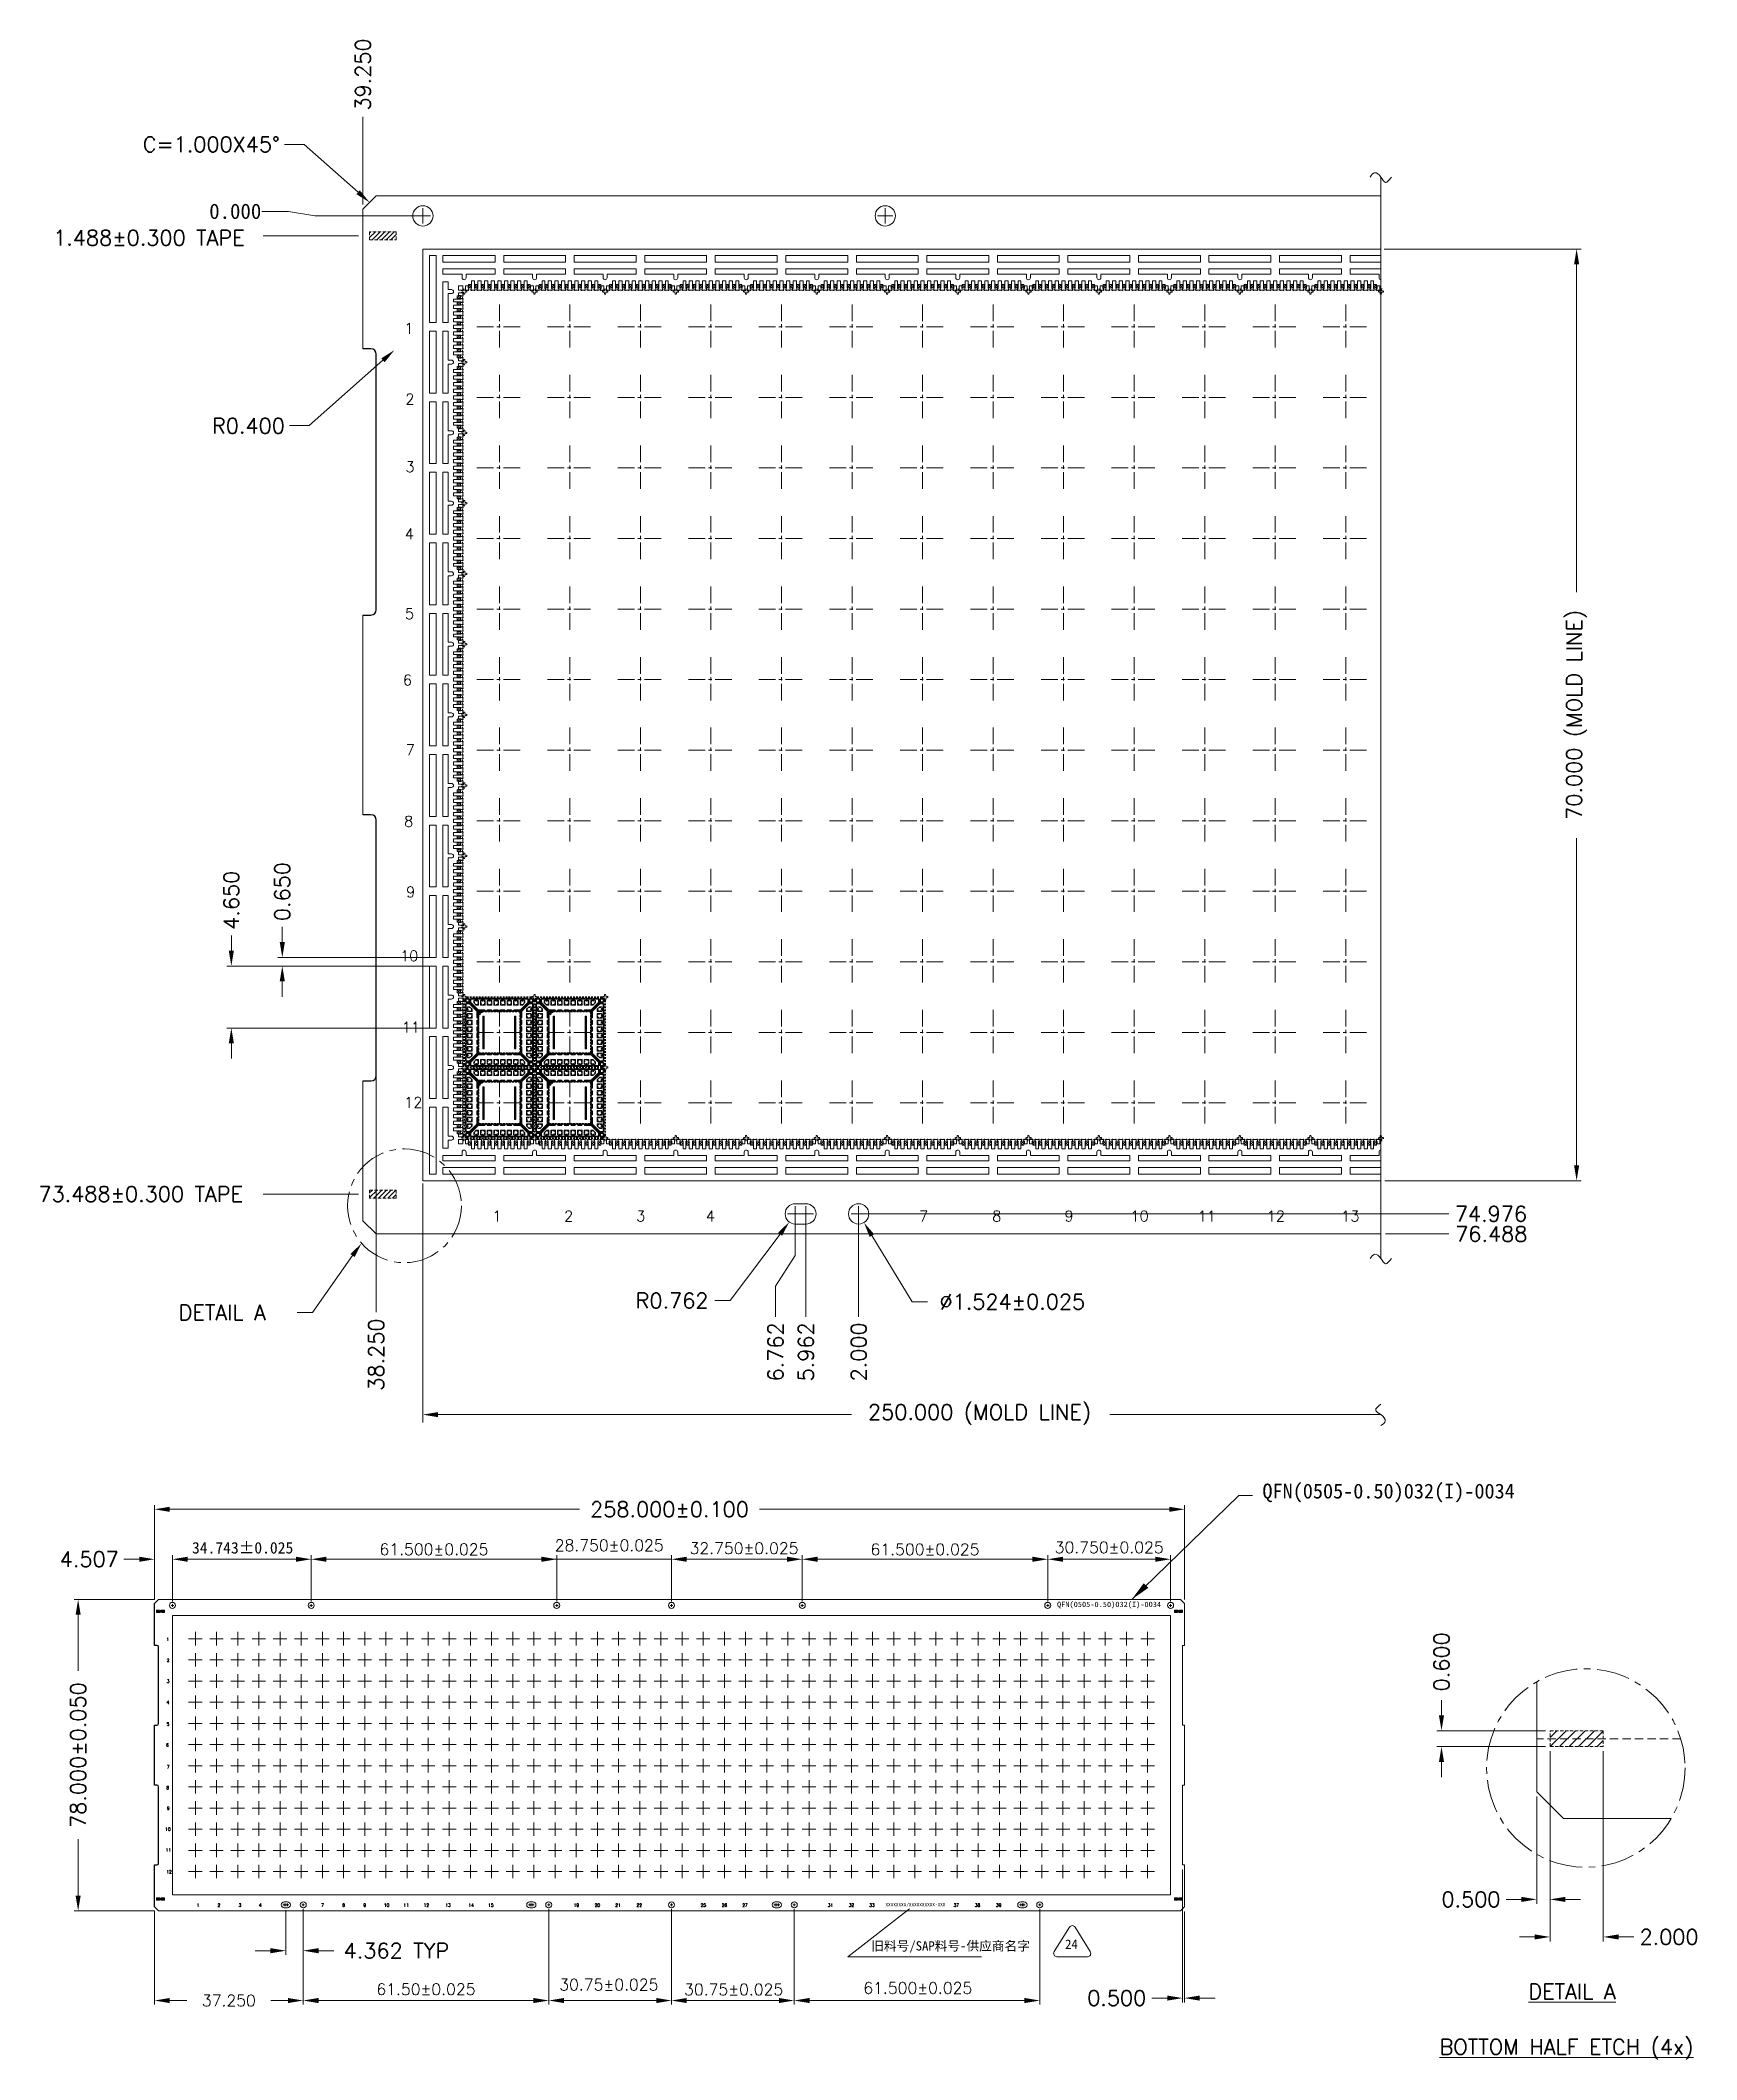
# Model space of a CAD drawing. Header units: millimetres. Extents: x 4859 to 4983, y 1620 to 1771.
import ezdxf

# ---------------------------------------------------------------- set-up
doc = ezdxf.new("R2010")
doc.units = ezdxf.units.MM
for name, pattern in [('CENTER', [2, 1.25, -0.25, 0.25, -0.25]), ('HIDDEN', [0.375, 0.25, -0.125]), ('HIDDEN2', [0.1875, 0.125, -0.0625])]:
    doc.linetypes.add(name, pattern=pattern)
for name, color, linetype in [('1', 7, 'Continuous'), ('1D', 4, 'Continuous'), ('2D', 4, 'Continuous'), ('EACH', 4, 'Continuous'), ('PKG', 2, 'Continuous'), ('PLATING', 3, 'Continuous'), ('中心线', 1, 'CENTER')]:
    doc.layers.add(name, color=color, linetype=linetype)
doc.layers.add('标注线', color=3, linetype='Continuous', lineweight=18)
doc.styles.add('SIMPLEX', font='SIMPLEX')
doc.styles.get("Standard").update_dxf_attribs({"font": 'SimSun.ttf'})
doc.styles.add('宋体', font='SimSun.ttf')
doc.dimstyles.new('ISO-25', dxfattribs={"dimtxt": 0.1, "dimasz": 0.08, "dimexe": 0.015, "dimexo": 0.015, "dimgap": 0.02, "dimtad": 0, "dimzin": 1, "dimdsep": 46, "dimtxsty": 'Standard', "dimcen": 0.1, "dimadec": 0, "dimazin": 0, "dimtfac": 1, "dimtmove": 0, "dimatfit": 3, "dimfxl": 1, "dimarcsym": 0})
doc.dimstyles.get("Standard").update_dxf_attribs({"dimtxt": 0.18, "dimasz": 0.18, "dimexe": 0.18, "dimexo": 0.0625, "dimgap": 0.09, "dimtad": 0, "dimtih": 1, "dimtoh": 1, "dimdec": 4, "dimzin": 0, "dimdsep": 46, "dimtxsty": 'Standard', "dimcen": 0.09, "dimadec": 0, "dimazin": 0, "dimtfac": 1, "dimtdec": 4, "dimtofl": 0, "dimtmove": 0, "dimatfit": 3, "dimfxl": 1, "dimtolj": 1, "dimtzin": 0, "dimarcsym": 0})
pattern_1 = [(0, (347.31542, 12.401424), (0.0635, 0.0635), [0.03175, -0.09525]), (90, (347.331296, 12.38555), (-0.0635, 0.0635), [0.03175, -0.09525])]
pattern_2 = [(0, (352.61542, 12.401424), (0.0635, 0.0635), [0.03175, -0.09525]), (90, (352.631296, 12.38555), (-0.0635, 0.0635), [0.03175, -0.09525])]
pattern_3 = [(0, (357.91542, 12.401424), (0.0635, 0.0635), [0.03175, -0.09525]), (90, (357.931296, 12.38555), (-0.0635, 0.0635), [0.03175, -0.09525])]
pattern_4 = [(0, (363.21542, 12.401424), (0.0635, 0.0635), [0.03175, -0.09525]), (90, (363.231296, 12.38555), (-0.0635, 0.0635), [0.03175, -0.09525])]
pattern_5 = [(0, (368.51542, 12.401424), (0.0635, 0.0635), [0.03175, -0.09525]), (90, (368.531296, 12.38555), (-0.0635, 0.0635), [0.03175, -0.09525])]
pattern_6 = [(0, (373.81542, 12.401424), (0.0635, 0.0635), [0.03175, -0.09525]), (90, (373.831296, 12.38555), (-0.0635, 0.0635), [0.03175, -0.09525])]
pattern_7 = [(0, (379.11542, 12.401424), (0.0635, 0.0635), [0.03175, -0.09525]), (90, (379.131296, 12.38555), (-0.0635, 0.0635), [0.03175, -0.09525])]
pattern_8 = [(0, (384.41542, 12.401424), (0.0635, 0.0635), [0.03175, -0.09525]), (90, (384.431296, 12.38555), (-0.0635, 0.0635), [0.03175, -0.09525])]
pattern_9 = [(0, (389.71542, 12.401424), (0.0635, 0.0635), [0.03175, -0.09525]), (90, (389.731296, 12.38555), (-0.0635, 0.0635), [0.03175, -0.09525])]
pattern_10 = [(0, (395.01542, 12.401424), (0.0635, 0.0635), [0.03175, -0.09525]), (90, (395.031296, 12.38555), (-0.0635, 0.0635), [0.03175, -0.09525])]
pattern_11 = [(0, (400.31542, 12.401424), (0.0635, 0.0635), [0.03175, -0.09525]), (90, (400.331296, 12.38555), (-0.0635, 0.0635), [0.03175, -0.09525])]
pattern_12 = [(0, (405.61542, 12.401424), (0.0635, 0.0635), [0.03175, -0.09525]), (90, (405.631296, 12.38555), (-0.0635, 0.0635), [0.03175, -0.09525])]
pattern_13 = [(0, (410.91542, 12.401424), (0.0635, 0.0635), [0.03175, -0.09525]), (90, (410.931296, 12.38555), (-0.0635, 0.0635), [0.03175, -0.09525])]
pattern_14 = [(0, (-4196.66482, -1663.62), (0.0635, 0.0635), [0.03175, -0.09525]), (90, (-4196.64895, -1663.63588), (-0.0635, 0.0635), [0.03175, -0.09525])]
pattern_15 = [(0, (-4198.41482, -1663.62), (0.0635, 0.0635), [0.03175, -0.09525]), (90, (-4198.39895, -1663.63588), (-0.0635, 0.0635), [0.03175, -0.09525])]

msp = doc.modelspace()

# ---------------------------------------------------------------- texts
at = {"layer": 'PKG', "color": 1, "lineweight": 5, "attachment_point": 5}
for s, insert, char_height in [('{\\Fsimplex|c134;1}', (4886.249, 1749.659, -0.0086), 0.8), ('{\\Fsimplex|c134;2}', (4886.3243, 1744.3449, -0.0086), 0.8), ('{\\Fsimplex|c134;3}', (4886.3334, 1739.2586, -0.0086), 0.8), ('{\\Fsimplex|c134;4}', (4886.2887, 1734.2166, -0.0086), 0.8), ('{\\Fsimplex|c134;5}', (4886.2999, 1728.2189, -0.0086), 0.8), ('{\\Fsimplex|c134;6}', (4886.1416, 1723.2365, -0.0086), 0.8), ('{\\Fsimplex|c134;7}', (4886.3552, 1717.9997, -0.0086), 0.8), ('{\\Fsimplex|c134;8}', (4886.2286, 1712.6227, -0.0086), 0.8), ('{\\Fsimplex|c134;9}', (4886.3833, 1707.3258, -0.0086), 0.8), ('{\\Fsimplex|c134;10}', (4886.2717, 1702.5192, -0.0086), 0.8), ('{\\Fsimplex|c134;11}', (4886.4049, 1697.1508, -0.0086), 0.8), ('{\\Fsimplex|c134;12}', (4886.5807, 1691.5092, -0.0086), 0.8), ('{\\Fsimplex|c134;1}', (4892.864, 1682.9696, -0.0496), 0.8), ('{\\Fsimplex|c134;2}', (4898.2548, 1682.9696), 0.8), ('{\\Fsimplex|c134;3}', (4903.671, 1682.9696), 0.8), ('{\\Fsimplex|c134;4}', (4908.9073, 1682.9696), 0.8), ('{\\Fsimplex|c134;7}', (4924.9291, 1682.9696), 0.8), ('{\\Fsimplex|c134;8}', (4930.4217, 1682.9696), 0.8), ('{\\Fsimplex|c134;9}', (4935.8497, 1682.9696), 0.8), ('{\\Fsimplex|c134;10}', (4941.1552, 1682.9696), 0.8), ('{\\Fsimplex|c134;11}', (4946.2158, 1682.9696), 0.8), ('{\\Fsimplex|c134;12}', (4951.3989, 1682.9696), 0.8), ('{\\Fsimplex|c134;13}', (4956.9901, 1682.9696), 0.8), ('{\\Fsimplex|c134;1}', (4868.1308, 1651.1698, -0.0025), 0.24), ('{\\Fsimplex|c134;2}', (4868.1527, 1649.5948, -0.0025), 0.24), ('{\\Fsimplex|c134;3}', (4868.1554, 1648.0205, -0.0025), 0.24), ('{\\Fsimplex|c134;4}', (4868.1424, 1646.4311, -0.0025), 0.24), ('{\\Fsimplex|c134;5}', (4868.1456, 1644.8032, -0.0025), 0.24), ('{\\Fsimplex|c134;6}', (4868.0995, 1643.2312, -0.0025), 0.24), ('{\\Fsimplex|c134;7}', (4868.1617, 1641.5851, -0.0025), 0.24), ('{\\Fsimplex|c134;8}', (4868.1248, 1640.0181, -0.0025), 0.24), ('{\\Fsimplex|c134;9}', (4868.1699, 1638.4744, -0.0025), 0.24), ('{\\Fsimplex|c134;10}', (4868.1374, 1636.9095, -0.0025), 0.24), ('{\\Fsimplex|c134;11}', (4868.1762, 1635.345, -0.0025), 0.24), ('{\\Fsimplex|c134;12}', (4868.2275, 1633.7008, -0.0025), 0.24), ('{\\Fsimplex|c134;1}', (4870.4042, 1631.1963, 0.0206), 0.24), ('{\\Fsimplex|c134;2}', (4871.9752, 1631.1963, 0.0351), 0.24), ('{\\Fsimplex|c134;3}', (4873.5537, 1631.1963, 0.0351), 0.24), ('{\\Fsimplex|c134;4}', (4875.0797, 1631.1963, 0.0351), 0.24), ('{\\Fsimplex|c134;7}', (4879.7596, 1631.1963, 0.0351), 0.24), ('{\\Fsimplex|c134;8}', (4881.3496, 1631.1963, 0.0351), 0.24), ('{\\Fsimplex|c134;9}', (4882.9315, 1631.1963, 0.0351), 0.24), ('{\\Fsimplex|c134;10}', (4884.5708, 1631.1963, 0.0351), 0.24), ('{\\Fsimplex|c134;11}', (4886.0456, 1631.1963, 0.0351), 0.24), ('{\\Fsimplex|c134;12}', (4887.5561, 1631.1963, 0.0351), 0.24), ('{\\Fsimplex|c134;13}', (4889.1855, 1631.1963, 0.0351), 0.24), ('{\\Fsimplex|c134;14}', (4890.9308, 1631.1963, 0.0351), 0.24), ('{\\Fsimplex|c134;15}', (4892.4056, 1631.1963, 0.0351), 0.24), ('{\\Fsimplex|c134;19}', (4898.8328, 1631.1963, 0.0351), 0.24), ('{\\Fsimplex|c134;20}', (4900.4146, 1631.1963, 0.0351), 0.24), ('{\\Fsimplex|c134;21}', (4901.9608, 1631.1963, 0.0351), 0.24), ('{\\Fsimplex|c134;22}', (4903.5589, 1631.1963, 0.0351), 0.24), ('{\\Fsimplex|c134;25}', (4908.3796, 1631.1963, 0.0351), 0.233143), ('{\\Fsimplex|c134;26}', (4909.9615, 1631.1963, 0.0351), 0.233143), ('{\\Fsimplex|c134;27}', (4911.5077, 1631.1963, 0.0351), 0.233143), ('{\\Fsimplex|c134;31}', (4917.9273, 1631.1963, 0.0351), 0.24), ('{\\Fsimplex|c134;32}', (4919.503, 1631.1963, 0.0351), 0.24), ('{\\Fsimplex|c134;33}', (4921.0423, 1631.1963, 0.0351), 0.24), ('{\\Fsimplex|c134;37}', (4927.3836, 1631.1963, 0.0351), 0.24), ('{\\Fsimplex|c134;38}', (4928.9736, 1631.1963, 0.0351), 0.24), ('{\\Fsimplex|c134;39}', (4930.5636, 1631.1963, 0.0351), 0.24)]:
    msp.add_mtext(s, dxfattribs=dict(at, insert=insert, char_height=char_height))
at = {"layer": '标注线', "lineweight": 5, "style": 'SIMPLEX'}
msp.add_text('DETAIL A', height=1.15, dxfattribs=at).set_placement((4868.9468, 1675.1514))
at = {"layer": '标注线', "lineweight": 5, "char_height": 1.15, "attachment_point": 5, "rotation": 90, "style": 'SIMPLEX'}
for s, insert in [('\\A1;39.250', (4882.7957, 1768.7329)), ('70.000 (MOLD LINE)', (4973.995, 1720.6229)), ('\\A1;4.650', (4872.9066, 1706.6929)), ('\\A1;0.650', (4876.7346, 1707.3429)), ('\\A1;38.250', (4883.7957, 1672.5621)), ('\\A1;6.762', (4913.8019, 1672.7647)), ('\\A1;5.962', (4916.0837, 1672.7647)), ('\\A1;2.000', (4920.0457, 1672.7647)), ('\\A1;0.600', (4963.8414, 1649.482)), ('78.000±0.050', (4861.3952, 1642.4695))]:
    msp.add_mtext(s, dxfattribs=dict(at, insert=insert))
at = {"layer": '标注线', "lineweight": 5, "style": 'SIMPLEX'}
for s, insert, char_height, width, attachment_point in [('C=1.000X45°', (4876.5545, 1764.0587), 1.15, 17.572, 3), ('\\A1;R0.400', (4876.9287, 1741.7673), 1.15, 0.785008, 9), ('{\\fSimSun|b0|i0|c134|p2;\\C4;XXXXXXXX/XXXXXXXXXX-XXX}', (4924.3108, 1631.2103, 0.0291), 0.25, 11.485466, 5)]:
    msp.add_mtext(s, dxfattribs=dict(at, insert=insert, char_height=char_height, width=width, attachment_point=attachment_point))
at = {"layer": '标注线', "lineweight": 5, "attachment_point": 5}
for s, insert, char_height, style in [('1.488±0.300 TAPE', (4866.7142, 1756.4641), 1.15, 'SIMPLEX'), ('73.488±0.300 TAPE', (4866.0975, 1684.6229), 1.15, 'SIMPLEX'), ('\\A1;74.976', (4967.5585, 1683.1349), 1.15, 'SIMPLEX'), ('\\A1;76.488', (4967.5858, 1681.6229), 1.15, 'SIMPLEX'), ('\\A1;R0.762', (4906.0253, 1676.6161), 1.15, 'SIMPLEX'), ('\\A1;∅1.524±0.025', (4931.5923, 1676.5369), 1.15, 'SIMPLEX'), ('250.000 (MOLD LINE)', (4929.1287, 1668.0498), 1.15, 'SIMPLEX'), ('{\\fSimSun|b0|i0|c134|p2;QFN(0505-0.50)032(I)-0034}', (4959.8681, 1662.1612), 1.115046, 'SIMPLEX'), ('258.000±0.100', (4905.8315, 1660.9406), 1.15, 'SIMPLEX'), ('61.500±0.025', (4888.1315, 1657.9336), 0.860438, 'SIMPLEX'), ('28.750±0.025', (4901.2992, 1658.2298), 0.860438, 'SIMPLEX'), ('32.750±0.025', (4911.4313, 1658.0145), 0.860438, 'SIMPLEX'), ('61.500±0.025', (4925.0315, 1657.9245), 0.860438, 'SIMPLEX'), ('30.750±0.025', (4938.869, 1658.0734), 0.860438, 'SIMPLEX'), ('4.507', (4862.2315, 1657.1873), 1.15, 'SIMPLEX'), ('QFN(0505-0.50)032(I)-0034', (4938.8613, 1653.7438), 0.4, '宋体'), ('\\A1;0.500', (4966.0529, 1631.6323), 1.15, 'SIMPLEX'), ('\\A1;2.000', (4980.9429, 1628.8121), 1.15, 'SIMPLEX'), ('4.362 TYP', (4885.3148, 1627.7797), 1.15, 'SIMPLEX'), ('61.50±0.025', (4887.5315, 1624.8838), 0.860438, 'SIMPLEX'), ('30.75±0.025', (4901.2733, 1625.2289), 0.860438, 'SIMPLEX'), ('30.75±0.025', (4910.6533, 1624.8642), 0.860438, 'SIMPLEX'), ('61.500±0.025', (4924.4903, 1624.9774), 0.860438, 'SIMPLEX'), ('\\A1;0.500', (4939.4365, 1624.2196), 1.15, 'SIMPLEX'), ('{\\LDETAIL A}', (4973.6523, 1624.7157, -0.019), 1.15, 'SIMPLEX'), ('37.250', (4872.719, 1624.0344), 0.86044, 'SIMPLEX'), ('{\\LBOTTOM HALF ETCH (4x)}', (4973.2314, 1620.3622, -0.019), 1.15, 'SIMPLEX')]:
    msp.add_mtext(s, dxfattribs=dict(at, insert=insert, char_height=char_height, style=style))
at = {"layer": '标注线', "lineweight": 5, "insert": (4873.756, 1658.0405), "char_height": 0.860438, "attachment_point": 5}
msp.add_mtext('34.743±0.025', dxfattribs=at)
at = {"layer": '标注线', "color": 4, "linetype": 'ByBlock', "lineweight": 5, "char_height": 0.7, "attachment_point": 5, "style": '宋体'}
for s, insert, width in [('旧料号/SAP料号-供应商名字', (4926.9562, 1628.0548, 0.0118), 16.428571), ('24', (4936.035, 1628.268, 0.0118), 0.968274)]:
    msp.add_mtext(s, dxfattribs=dict(at, insert=insert, width=width))

# ---------------------------------------------------------------- blocks, each defined once
blk = doc.blocks.new('*D14')
at = {"layer": 'Defpoints', "color": 0, "transparency": 16777216}
for p in [(4875.19, 1758.45), (4887.3, 1758.11), (4887.3, 1758.11)]:
    blk.add_point(p, dxfattribs=at)
at = {"layer": '标注线', "color": 0, "lineweight": 5, "transparency": 16777216}
for p, q in [((4877.19, 1758.45), (4875.19, 1758.45)), ((4879.19, 1758.11), (4877.19, 1758.45)), ((4887.29, 1758.11), (4879.19, 1758.11))]:
    blk.add_line(p, q, dxfattribs=at)
at = {"layer": '标注线', "color": 0, "lineweight": 5, "transparency": 16777216, "insert": (4873.2, 1758.45), "char_height": 1.15, "attachment_point": 5}
blk.add_mtext('0.000', dxfattribs=at)

# ---------------------------------------------------------------- dimensions: what is measured, and where the dimension line sits
at = {"layer": '标注线', "lineweight": 5}
dim = msp.add_ordinate_dim(feature_location=(4887.3026647143, 1758.1108502634, -0.0290980461), offset=(-12.1118135709, 0.3403265931), dtype=0, origin=(4887.3026647143, 1758.1108502634, -0.0290980461), dimstyle='ISO-25', override={"dimtxt": 1.15, "dimasz": 1, "dimdec": 3, "dimfxl": 0.0072, "dimlwe": 5, "dimarcsym": 2}, dxfattribs=at)
dim.commit()
dim.dimension.update_dxf_attribs({"geometry": '*D14', "text_midpoint": (4873.1952924842, 1758.4511768566, -0.0290980461)})

# ---------------------------------------------------------------- hatches: boundary and pattern name
at = {"layer": 'EACH', "lineweight": 5}
h = msp.add_hatch(dxfattribs=at)
h.set_pattern_fill('ANSI31', color=256, scale=0.025)
h.set_pattern_definition([(45, (179.42931, -71.3837), (-0.0561266008, 0.0561266008), [])])
h.paths.add_polyline_path([(4894.5957, 1698.3229), (4894.5957, 1695.2229), (4891.4957, 1695.2229), (4891.4957, 1698.0229), (4891.7957, 1698.3229)], flags=16)
h.paths.add_polyline_path([(4891.4707, 1699.1729), (4891.4207, 1699.1729), (4891.4207, 1698.8729), (4891.2639, 1698.8729), (4891.3139, 1698.8229), (4891.4707, 1698.8229)], flags=17)
h.paths.add_polyline_path([(4891.1207, 1699.016), (4891.1707, 1698.966), (4891.1707, 1699.1729), (4891.1207, 1699.1729)], flags=17)
h.paths.add_polyline_path([(4891.6707, 1698.8729), (4891.6707, 1699.1729), (4891.6207, 1699.1729), (4891.6207, 1698.8229), (4891.9707, 1698.8229), (4891.9707, 1699.1729), (4891.9207, 1699.1729), (4891.9207, 1698.8729)], flags=17)
h.paths.add_polyline_path([(4892.1707, 1698.8729), (4892.1707, 1699.1729), (4892.1207, 1699.1729), (4892.1207, 1698.8229), (4892.4707, 1698.8229), (4892.4707, 1699.1729), (4892.4207, 1699.1729), (4892.4207, 1698.8729)], flags=17)
h.paths.add_polyline_path([(4892.9707, 1698.8229), (4892.9707, 1699.1729), (4892.9207, 1699.1729), (4892.9207, 1698.8729), (4892.6707, 1698.8729), (4892.6707, 1699.1729), (4892.6207, 1699.1729), (4892.6207, 1698.8229)], flags=17)
h.paths.add_polyline_path([(4893.1707, 1698.8729), (4893.1707, 1699.1729), (4893.1207, 1699.1729), (4893.1207, 1698.8229), (4893.4707, 1698.8229), (4893.4707, 1699.1729), (4893.4207, 1699.1729), (4893.4207, 1698.8729)], flags=17)
h.paths.add_polyline_path([(4893.9707, 1698.8229), (4893.9707, 1699.1729), (4893.9207, 1699.1729), (4893.9207, 1698.8729), (4893.6707, 1698.8729), (4893.6707, 1699.1729), (4893.6207, 1699.1729), (4893.6207, 1698.8229)], flags=17)
h.paths.add_polyline_path([(4894.4707, 1698.8229), (4894.4707, 1699.1729), (4894.4207, 1699.1729), (4894.4207, 1698.8729), (4894.1707, 1698.8729), (4894.1707, 1699.1729), (4894.1207, 1699.1729), (4894.1207, 1698.8229)], flags=17)
h.paths.add_polyline_path([(4894.7775, 1698.8229), (4894.8275, 1698.8729), (4894.6707, 1698.8729), (4894.6707, 1699.1729), (4894.6207, 1699.1729), (4894.6207, 1698.8229)], flags=17)
h.paths.add_polyline_path([(4894.9707, 1699.1729), (4894.9207, 1699.1729), (4894.9207, 1698.966), (4894.9707, 1699.016)], flags=17)
h.paths.add_polyline_path([(4895.1457, 1698.5547), (4895.0957, 1698.5047), (4895.0957, 1698.3479), (4895.4457, 1698.3479), (4895.4457, 1698.3979), (4895.1457, 1698.3979)], flags=17)
h.paths.add_polyline_path([(4895.2889, 1698.6979), (4895.2389, 1698.6479), (4895.4457, 1698.6479), (4895.4457, 1698.6979)], flags=17)
h.paths.add_polyline_path([(4895.0957, 1697.8479), (4895.4457, 1697.8479), (4895.4457, 1697.8979), (4895.1457, 1697.8979), (4895.1457, 1698.1479), (4895.4457, 1698.1479), (4895.4457, 1698.1979), (4895.0957, 1698.1979)], flags=17)
h.paths.add_polyline_path([(4895.1457, 1697.6479), (4895.4457, 1697.6479), (4895.4457, 1697.6979), (4895.0957, 1697.6979), (4895.0957, 1697.3479), (4895.4457, 1697.3479), (4895.4457, 1697.3979), (4895.1457, 1697.3979)], flags=17)
h.paths.add_polyline_path([(4895.0957, 1696.8479), (4895.4457, 1696.8479), (4895.4457, 1696.8979), (4895.1457, 1696.8979), (4895.1457, 1697.1479), (4895.4457, 1697.1479), (4895.4457, 1697.1979), (4895.0957, 1697.1979)], flags=17)
h.paths.add_polyline_path([(4895.1457, 1696.6479), (4895.4457, 1696.6479), (4895.4457, 1696.6979), (4895.0957, 1696.6979), (4895.0957, 1696.3479), (4895.4457, 1696.3479), (4895.4457, 1696.3979), (4895.1457, 1696.3979)], flags=17)
h.paths.add_polyline_path([(4895.0957, 1695.8479), (4895.4457, 1695.8479), (4895.4457, 1695.8979), (4895.1457, 1695.8979), (4895.1457, 1696.1479), (4895.4457, 1696.1479), (4895.4457, 1696.1979), (4895.0957, 1696.1979)], flags=17)
h.paths.add_polyline_path([(4895.0957, 1695.3479), (4895.4457, 1695.3479), (4895.4457, 1695.3979), (4895.1457, 1695.3979), (4895.1457, 1695.6479), (4895.4457, 1695.6479), (4895.4457, 1695.6979), (4895.0957, 1695.6979)], flags=17)
h.paths.add_polyline_path([(4895.1457, 1695.1479), (4895.4457, 1695.1479), (4895.4457, 1695.1979), (4895.0957, 1695.1979), (4895.0957, 1695.041), (4895.1457, 1694.991)], flags=17)
h.paths.add_polyline_path([(4895.2389, 1694.8979), (4895.2889, 1694.8479), (4895.4457, 1694.8479), (4895.4457, 1694.8979)], flags=17)
h.paths.add_polyline_path([(4894.6207, 1694.7229), (4894.6207, 1694.3729), (4894.6707, 1694.3729), (4894.6707, 1694.6729), (4894.8275, 1694.6729), (4894.7775, 1694.7229)], flags=17)
h.paths.add_polyline_path([(4894.9707, 1694.5297), (4894.9207, 1694.5797), (4894.9207, 1694.3729), (4894.9707, 1694.3729)], flags=17)
h.paths.add_polyline_path([(4894.4207, 1694.6729), (4894.4207, 1694.3729), (4894.4707, 1694.3729), (4894.4707, 1694.7229), (4894.1207, 1694.7229), (4894.1207, 1694.3729), (4894.1707, 1694.3729), (4894.1707, 1694.6729)], flags=17)
h.paths.add_polyline_path([(4893.6207, 1694.7229), (4893.6207, 1694.3729), (4893.6707, 1694.3729), (4893.6707, 1694.6729), (4893.9207, 1694.6729), (4893.9207, 1694.3729), (4893.9707, 1694.3729), (4893.9707, 1694.7229)], flags=17)
h.paths.add_polyline_path([(4893.1207, 1694.7229), (4893.1207, 1694.3729), (4893.1707, 1694.3729), (4893.1707, 1694.6729), (4893.4207, 1694.6729), (4893.4207, 1694.3729), (4893.4707, 1694.3729), (4893.4707, 1694.7229)], flags=17)
h.paths.add_polyline_path([(4892.6207, 1694.7229), (4892.6207, 1694.3729), (4892.6707, 1694.3729), (4892.6707, 1694.6729), (4892.9207, 1694.6729), (4892.9207, 1694.3729), (4892.9707, 1694.3729), (4892.9707, 1694.7229)], flags=17)
h.paths.add_polyline_path([(4892.4207, 1694.6729), (4892.4207, 1694.3729), (4892.4707, 1694.3729), (4892.4707, 1694.7229), (4892.1207, 1694.7229), (4892.1207, 1694.3729), (4892.1707, 1694.3729), (4892.1707, 1694.6729)], flags=17)
h.paths.add_polyline_path([(4891.6207, 1694.7229), (4891.6207, 1694.3729), (4891.6707, 1694.3729), (4891.6707, 1694.6729), (4891.9207, 1694.6729), (4891.9207, 1694.3729), (4891.9707, 1694.3729), (4891.9707, 1694.7229)], flags=17)
h.paths.add_polyline_path([(4891.3139, 1694.7229), (4891.2639, 1694.6729), (4891.4207, 1694.6729), (4891.4207, 1694.3729), (4891.4707, 1694.3729), (4891.4707, 1694.7229)], flags=17)
h.paths.add_polyline_path([(4891.1707, 1694.5797), (4891.1207, 1694.5297), (4891.1207, 1694.3729), (4891.1707, 1694.3729)], flags=17)
h.paths.add_polyline_path([(4890.9457, 1695.1479), (4890.9457, 1694.991), (4890.9957, 1695.041), (4890.9957, 1695.1979), (4890.6457, 1695.1979), (4890.6457, 1695.1479)], flags=17)
h.paths.add_polyline_path([(4890.6457, 1694.8979), (4890.6457, 1694.8479), (4890.8025, 1694.8479), (4890.8525, 1694.8979)], flags=17)
h.paths.add_polyline_path([(4890.9957, 1695.6979), (4890.6457, 1695.6979), (4890.6457, 1695.6479), (4890.9457, 1695.6479), (4890.9457, 1695.3979), (4890.6457, 1695.3979), (4890.6457, 1695.3479), (4890.9957, 1695.3479)], flags=17)
h.paths.add_polyline_path([(4890.9957, 1696.1979), (4890.6457, 1696.1979), (4890.6457, 1696.1479), (4890.9457, 1696.1479), (4890.9457, 1695.8979), (4890.6457, 1695.8979), (4890.6457, 1695.8479), (4890.9957, 1695.8479)], flags=17)
h.paths.add_polyline_path([(4890.9957, 1696.6979), (4890.6457, 1696.6979), (4890.6457, 1696.6479), (4890.9457, 1696.6479), (4890.9457, 1696.3979), (4890.6457, 1696.3979), (4890.6457, 1696.3479), (4890.9957, 1696.3479)], flags=17)
h.paths.add_polyline_path([(4890.9457, 1696.8979), (4890.6457, 1696.8979), (4890.6457, 1696.8479), (4890.9957, 1696.8479), (4890.9957, 1697.1979), (4890.6457, 1697.1979), (4890.6457, 1697.1479), (4890.9457, 1697.1479)], flags=17)
h.paths.add_polyline_path([(4890.9957, 1697.6979), (4890.6457, 1697.6979), (4890.6457, 1697.6479), (4890.9457, 1697.6479), (4890.9457, 1697.3979), (4890.6457, 1697.3979), (4890.6457, 1697.3479), (4890.9957, 1697.3479)], flags=17)
h.paths.add_polyline_path([(4890.9457, 1697.8979), (4890.6457, 1697.8979), (4890.6457, 1697.8479), (4890.9957, 1697.8479), (4890.9957, 1698.1979), (4890.6457, 1698.1979), (4890.6457, 1698.1479), (4890.9457, 1698.1479)], flags=17)
h.paths.add_polyline_path([(4890.9457, 1698.3979), (4890.6457, 1698.3979), (4890.6457, 1698.3479), (4890.9957, 1698.3479), (4890.9957, 1698.5047), (4890.9457, 1698.5547)], flags=17)
h.paths.add_polyline_path([(4890.8525, 1698.6479), (4890.8025, 1698.6979), (4890.6457, 1698.6979), (4890.6457, 1698.6479)], flags=17)
h.paths.add_polyline_path([(4892.0382, 1695.5544), (4892.0382, 1697.9914), (4894.0532, 1697.9914), (4894.0532, 1695.5544)], flags=0)
h.paths.add_polyline_path([(4892.0382, 1697.9914), (4894.0532, 1697.9914), (4894.0532, 1695.5544), (4892.0382, 1695.5544)], flags=0)
edge = h.paths.add_edge_path()
edge.add_line((4890.9057, 1694.5268), (4891.4517, 1695.0729))
edge.add_line((4891.4517, 1695.0729), (4891.9457, 1695.0729))
edge.add_arc((4892.0457, 1695.0729), 0.1, 0, 180, ccw=False)
edge.add_line((4892.1457, 1695.0729), (4892.4457, 1695.0729))
edge.add_arc((4892.5457, 1695.0729), 0.1, 0, 180, ccw=False)
edge.add_line((4892.6457, 1695.0729), (4892.9457, 1695.0729))
edge.add_arc((4893.0457, 1695.0729), 0.1, 0, 180, ccw=False)
edge.add_line((4893.1457, 1695.0729), (4893.4457, 1695.0729))
edge.add_arc((4893.5457, 1695.0729), 0.1, 0, 180, ccw=False)
edge.add_line((4893.6457, 1695.0729), (4893.9457, 1695.0729))
edge.add_arc((4894.0457, 1695.0729), 0.1, 0, 180, ccw=False)
edge.add_line((4894.1457, 1695.0729), (4894.6396, 1695.0729))
edge.add_line((4894.6396, 1695.0729), (4895.1857, 1694.5268))
edge.add_line((4895.1857, 1694.5268), (4895.1857, 1694.2729))
edge.add_line((4895.1857, 1694.2729), (4895.3357, 1694.2729))
edge.add_line((4895.3357, 1694.2729), (4895.3357, 1694.4829))
edge.add_line((4895.3357, 1694.4829), (4895.5457, 1694.4829))
edge.add_line((4895.5457, 1694.4829), (4895.5457, 1694.6329))
edge.add_line((4895.5457, 1694.6329), (4895.2917, 1694.6329))
edge.add_line((4895.2917, 1694.6329), (4894.7457, 1695.1789))
edge.add_line((4894.7457, 1695.1789), (4894.7457, 1695.6729))
edge.add_arc((4894.7457, 1695.7729), 0.1, 90, 270, ccw=False)
edge.add_line((4894.7457, 1695.8729), (4894.7457, 1696.1729))
edge.add_arc((4894.7457, 1696.2729), 0.1, 90, 270, ccw=False)
edge.add_line((4894.7457, 1696.3729), (4894.7457, 1696.6729))
edge.add_arc((4894.7457, 1696.7729), 0.1, 90, 270, ccw=False)
edge.add_line((4894.7457, 1696.8729), (4894.7457, 1697.1729))
edge.add_arc((4894.7457, 1697.2729), 0.1, 90, 270, ccw=False)
edge.add_line((4894.7457, 1697.3729), (4894.7457, 1697.6729))
edge.add_arc((4894.7457, 1697.7729), 0.1, 90, 270, ccw=False)
edge.add_line((4894.7457, 1697.8729), (4894.7457, 1698.3668))
edge.add_line((4894.7457, 1698.3668), (4895.2917, 1698.9129))
edge.add_line((4895.2917, 1698.9129), (4895.5457, 1698.9129))
edge.add_line((4895.5457, 1698.9129), (4895.5457, 1699.0629))
edge.add_line((4895.5457, 1699.0629), (4895.3357, 1699.0629))
edge.add_line((4895.3357, 1699.0629), (4895.3357, 1699.2729))
edge.add_line((4895.3357, 1699.2729), (4895.1857, 1699.2729))
edge.add_line((4895.1857, 1699.2729), (4895.1857, 1699.0189))
edge.add_line((4895.1857, 1699.0189), (4894.6396, 1698.4729))
edge.add_line((4894.6396, 1698.4729), (4894.1457, 1698.4729))
edge.add_arc((4894.0457, 1698.4729), 0.1, -180, 0, ccw=False)
edge.add_line((4893.9457, 1698.4729), (4893.6457, 1698.4729))
edge.add_arc((4893.5457, 1698.4729), 0.1, -180, 0, ccw=False)
edge.add_line((4893.4457, 1698.4729), (4893.1457, 1698.4729))
edge.add_arc((4893.0457, 1698.4729), 0.1, -180, 0, ccw=False)
edge.add_line((4892.9457, 1698.4729), (4892.6457, 1698.4729))
edge.add_arc((4892.5457, 1698.4729), 0.1, -180, 0, ccw=False)
edge.add_line((4892.4457, 1698.4729), (4892.1457, 1698.4729))
edge.add_arc((4892.0457, 1698.4729), 0.1, -180, 0, ccw=False)
edge.add_line((4891.9457, 1698.4729), (4891.4517, 1698.4729))
edge.add_line((4891.4517, 1698.4729), (4890.9057, 1699.0189))
edge.add_line((4890.9057, 1699.0189), (4890.9057, 1699.2729))
edge.add_line((4890.9057, 1699.2729), (4890.7557, 1699.2729))
edge.add_line((4890.7557, 1699.2729), (4890.7557, 1699.0629))
edge.add_line((4890.7557, 1699.0629), (4890.5457, 1699.0629))
edge.add_line((4890.5457, 1699.0629), (4890.5457, 1698.9129))
edge.add_line((4890.5457, 1698.9129), (4890.7996, 1698.9129))
edge.add_line((4890.7996, 1698.9129), (4891.3457, 1698.3668))
edge.add_line((4891.3457, 1698.3668), (4891.3457, 1697.8729))
edge.add_arc((4891.3457, 1697.7729), 0.1, -90, 90, ccw=False)
edge.add_line((4891.3457, 1697.6729), (4891.3457, 1697.3729))
edge.add_arc((4891.3457, 1697.2729), 0.1, -90, 90, ccw=False)
edge.add_line((4891.3457, 1697.1729), (4891.3457, 1696.8729))
edge.add_arc((4891.3457, 1696.7729), 0.1, -90, 90, ccw=False)
edge.add_line((4891.3457, 1696.6729), (4891.3457, 1696.3729))
edge.add_arc((4891.3457, 1696.2729), 0.1, -90, 90, ccw=False)
edge.add_line((4891.3457, 1696.1729), (4891.3457, 1695.8729))
edge.add_arc((4891.3457, 1695.7729), 0.1, -90, 90, ccw=False)
edge.add_line((4891.3457, 1695.6729), (4891.3457, 1695.1789))
edge.add_line((4891.3457, 1695.1789), (4890.7996, 1694.6329))
edge.add_line((4890.7996, 1694.6329), (4890.5457, 1694.6329))
edge.add_line((4890.5457, 1694.6329), (4890.5457, 1694.4829))
edge.add_line((4890.5457, 1694.4829), (4890.7557, 1694.4829))
edge.add_line((4890.7557, 1694.4829), (4890.7557, 1694.2729))
edge.add_line((4890.7557, 1694.2729), (4890.9057, 1694.2729))
edge.add_line((4890.9057, 1694.2729), (4890.9057, 1694.5268))
h = msp.add_hatch(dxfattribs=at)
h.set_pattern_fill('ANSI37', color=6, scale=0.01)
h.set_pattern_definition([(45, (179.429307, -71.383703), (-0.0224506403, 0.0224506403), []), (135, (179.429307, -71.383703), (-0.0224506403, -0.0224506403), [])])
h.paths.add_polyline_path([(4891.3457, 1694.3729, 1), (4891.2457, 1694.3729, 1)])
h.paths.add_polyline_path([(4891.7457, 1694.3729, 1), (4891.8457, 1694.3729, 1)])
h.paths.add_polyline_path([(4892.3457, 1694.3729, 1), (4892.2457, 1694.3729, 1)])
h.paths.add_polyline_path([(4892.7457, 1694.3729, 1), (4892.8457, 1694.3729, 1)])
h.paths.add_polyline_path([(4893.3457, 1694.3729, 1), (4893.2457, 1694.3729, 1)])
h.paths.add_polyline_path([(4893.7457, 1694.3729, 1), (4893.8457, 1694.3729, 1)])
h.paths.add_polyline_path([(4894.2457, 1694.3729, 1), (4894.3457, 1694.3729, 1)])
h.paths.add_polyline_path([(4894.7457, 1694.3729, 1), (4894.8457, 1694.3729, 1)])
h.paths.add_polyline_path([(4895.3957, 1695.0229, 1), (4895.4957, 1695.0229, 1)])
h.paths.add_polyline_path([(4895.3957, 1695.5229, 1), (4895.4957, 1695.5229, 1)])
h.paths.add_polyline_path([(4895.4957, 1696.0229, 1), (4895.3957, 1696.0229, 1)])
h.paths.add_polyline_path([(4895.4957, 1696.5229, 1), (4895.3957, 1696.5229, 1)])
h.paths.add_polyline_path([(4895.3957, 1697.0229, 1), (4895.4957, 1697.0229, 1)])
h.paths.add_polyline_path([(4895.4957, 1697.5229, 1), (4895.3957, 1697.5229, 1)])
h.paths.add_polyline_path([(4895.4957, 1698.0229, 1), (4895.3957, 1698.0229, 1)])
h.paths.add_polyline_path([(4895.3957, 1698.5229, 1), (4895.4957, 1698.5229, 1)])
h.paths.add_polyline_path([(4894.8457, 1699.1729, 1), (4894.7457, 1699.1729, 1)])
h.paths.add_polyline_path([(4894.3457, 1699.1729, 1), (4894.2457, 1699.1729, 1)])
h.paths.add_polyline_path([(4893.7457, 1699.1729, 1), (4893.8457, 1699.1729, 1)])
h.paths.add_polyline_path([(4893.2457, 1699.1729, 1), (4893.3457, 1699.1729, 1)])
h.paths.add_polyline_path([(4892.7457, 1699.1729, 1), (4892.8457, 1699.1729, 1)])
h.paths.add_polyline_path([(4892.2457, 1699.1729, 1), (4892.3457, 1699.1729, 1)])
h.paths.add_polyline_path([(4891.7457, 1699.1729, 1), (4891.8457, 1699.1729, 1)])
h.paths.add_polyline_path([(4891.2457, 1699.1729, 1), (4891.3457, 1699.1729, 1)])
h.paths.add_polyline_path([(4890.6957, 1698.5229, 1), (4890.5957, 1698.5229, 1)])
h.paths.add_polyline_path([(4890.6957, 1698.0229, 1), (4890.5957, 1698.0229, 1)])
h.paths.add_polyline_path([(4890.6957, 1697.5229, 1), (4890.5957, 1697.5229, 1)])
h.paths.add_polyline_path([(4890.6957, 1697.0229, 1), (4890.5957, 1697.0229, 1)])
h.paths.add_polyline_path([(4890.6957, 1696.5229, 1), (4890.5957, 1696.5229, 1)])
h.paths.add_polyline_path([(4890.6957, 1696.0229, 1), (4890.5957, 1696.0229, 1)])
h.paths.add_polyline_path([(4890.6957, 1695.5229, 1), (4890.5957, 1695.5229, 1)])
h.paths.add_polyline_path([(4890.6957, 1695.0229, 1), (4890.5957, 1695.0229, 1)])
h = msp.add_hatch(dxfattribs=at)
h.set_pattern_fill('ANSI31', color=256, scale=0.025)
h.set_pattern_definition([(45, (184.72931, -71.3837), (-0.0561266008, 0.0561266008), [])])
h.paths.add_polyline_path([(4899.8957, 1698.3229), (4899.8957, 1695.2229), (4896.7957, 1695.2229), (4896.7957, 1698.0229), (4897.0957, 1698.3229)], flags=16)
h.paths.add_polyline_path([(4896.7707, 1699.1729), (4896.7207, 1699.1729), (4896.7207, 1698.8729), (4896.5639, 1698.8729), (4896.6139, 1698.8229), (4896.7707, 1698.8229)], flags=17)
h.paths.add_polyline_path([(4896.4207, 1699.016), (4896.4707, 1698.966), (4896.4707, 1699.1729), (4896.4207, 1699.1729)], flags=17)
h.paths.add_polyline_path([(4896.9707, 1698.8729), (4896.9707, 1699.1729), (4896.9207, 1699.1729), (4896.9207, 1698.8229), (4897.2707, 1698.8229), (4897.2707, 1699.1729), (4897.2207, 1699.1729), (4897.2207, 1698.8729)], flags=17)
h.paths.add_polyline_path([(4897.4707, 1698.8729), (4897.4707, 1699.1729), (4897.4207, 1699.1729), (4897.4207, 1698.8229), (4897.7707, 1698.8229), (4897.7707, 1699.1729), (4897.7207, 1699.1729), (4897.7207, 1698.8729)], flags=17)
h.paths.add_polyline_path([(4898.2707, 1698.8229), (4898.2707, 1699.1729), (4898.2207, 1699.1729), (4898.2207, 1698.8729), (4897.9707, 1698.8729), (4897.9707, 1699.1729), (4897.9207, 1699.1729), (4897.9207, 1698.8229)], flags=17)
h.paths.add_polyline_path([(4898.4707, 1698.8729), (4898.4707, 1699.1729), (4898.4207, 1699.1729), (4898.4207, 1698.8229), (4898.7707, 1698.8229), (4898.7707, 1699.1729), (4898.7207, 1699.1729), (4898.7207, 1698.8729)], flags=17)
h.paths.add_polyline_path([(4899.2707, 1698.8229), (4899.2707, 1699.1729), (4899.2207, 1699.1729), (4899.2207, 1698.8729), (4898.9707, 1698.8729), (4898.9707, 1699.1729), (4898.9207, 1699.1729), (4898.9207, 1698.8229)], flags=17)
h.paths.add_polyline_path([(4899.7707, 1698.8229), (4899.7707, 1699.1729), (4899.7207, 1699.1729), (4899.7207, 1698.8729), (4899.4707, 1698.8729), (4899.4707, 1699.1729), (4899.4207, 1699.1729), (4899.4207, 1698.8229)], flags=17)
h.paths.add_polyline_path([(4900.0775, 1698.8229), (4900.1275, 1698.8729), (4899.9707, 1698.8729), (4899.9707, 1699.1729), (4899.9207, 1699.1729), (4899.9207, 1698.8229)], flags=17)
h.paths.add_polyline_path([(4900.2707, 1699.1729), (4900.2207, 1699.1729), (4900.2207, 1698.966), (4900.2707, 1699.016)], flags=17)
h.paths.add_polyline_path([(4900.4457, 1698.5547), (4900.3957, 1698.5047), (4900.3957, 1698.3479), (4900.7457, 1698.3479), (4900.7457, 1698.3979), (4900.4457, 1698.3979)], flags=17)
h.paths.add_polyline_path([(4900.5889, 1698.6979), (4900.5389, 1698.6479), (4900.7457, 1698.6479), (4900.7457, 1698.6979)], flags=17)
h.paths.add_polyline_path([(4900.3957, 1697.8479), (4900.7457, 1697.8479), (4900.7457, 1697.8979), (4900.4457, 1697.8979), (4900.4457, 1698.1479), (4900.7457, 1698.1479), (4900.7457, 1698.1979), (4900.3957, 1698.1979)], flags=17)
h.paths.add_polyline_path([(4900.4457, 1697.6479), (4900.7457, 1697.6479), (4900.7457, 1697.6979), (4900.3957, 1697.6979), (4900.3957, 1697.3479), (4900.7457, 1697.3479), (4900.7457, 1697.3979), (4900.4457, 1697.3979)], flags=17)
h.paths.add_polyline_path([(4900.3957, 1696.8479), (4900.7457, 1696.8479), (4900.7457, 1696.8979), (4900.4457, 1696.8979), (4900.4457, 1697.1479), (4900.7457, 1697.1479), (4900.7457, 1697.1979), (4900.3957, 1697.1979)], flags=17)
h.paths.add_polyline_path([(4900.4457, 1696.6479), (4900.7457, 1696.6479), (4900.7457, 1696.6979), (4900.3957, 1696.6979), (4900.3957, 1696.3479), (4900.7457, 1696.3479), (4900.7457, 1696.3979), (4900.4457, 1696.3979)], flags=17)
h.paths.add_polyline_path([(4900.3957, 1695.8479), (4900.7457, 1695.8479), (4900.7457, 1695.8979), (4900.4457, 1695.8979), (4900.4457, 1696.1479), (4900.7457, 1696.1479), (4900.7457, 1696.1979), (4900.3957, 1696.1979)], flags=17)
h.paths.add_polyline_path([(4900.3957, 1695.3479), (4900.7457, 1695.3479), (4900.7457, 1695.3979), (4900.4457, 1695.3979), (4900.4457, 1695.6479), (4900.7457, 1695.6479), (4900.7457, 1695.6979), (4900.3957, 1695.6979)], flags=17)
h.paths.add_polyline_path([(4900.4457, 1695.1479), (4900.7457, 1695.1479), (4900.7457, 1695.1979), (4900.3957, 1695.1979), (4900.3957, 1695.041), (4900.4457, 1694.991)], flags=17)
h.paths.add_polyline_path([(4900.5389, 1694.8979), (4900.5889, 1694.8479), (4900.7457, 1694.8479), (4900.7457, 1694.8979)], flags=17)
h.paths.add_polyline_path([(4899.9207, 1694.7229), (4899.9207, 1694.3729), (4899.9707, 1694.3729), (4899.9707, 1694.6729), (4900.1275, 1694.6729), (4900.0775, 1694.7229)], flags=17)
h.paths.add_polyline_path([(4900.2707, 1694.5297), (4900.2207, 1694.5797), (4900.2207, 1694.3729), (4900.2707, 1694.3729)], flags=17)
h.paths.add_polyline_path([(4899.7207, 1694.6729), (4899.7207, 1694.3729), (4899.7707, 1694.3729), (4899.7707, 1694.7229), (4899.4207, 1694.7229), (4899.4207, 1694.3729), (4899.4707, 1694.3729), (4899.4707, 1694.6729)], flags=17)
h.paths.add_polyline_path([(4898.9207, 1694.7229), (4898.9207, 1694.3729), (4898.9707, 1694.3729), (4898.9707, 1694.6729), (4899.2207, 1694.6729), (4899.2207, 1694.3729), (4899.2707, 1694.3729), (4899.2707, 1694.7229)], flags=17)
h.paths.add_polyline_path([(4898.4207, 1694.7229), (4898.4207, 1694.3729), (4898.4707, 1694.3729), (4898.4707, 1694.6729), (4898.7207, 1694.6729), (4898.7207, 1694.3729), (4898.7707, 1694.3729), (4898.7707, 1694.7229)], flags=17)
h.paths.add_polyline_path([(4897.9207, 1694.7229), (4897.9207, 1694.3729), (4897.9707, 1694.3729), (4897.9707, 1694.6729), (4898.2207, 1694.6729), (4898.2207, 1694.3729), (4898.2707, 1694.3729), (4898.2707, 1694.7229)], flags=17)
h.paths.add_polyline_path([(4897.7207, 1694.6729), (4897.7207, 1694.3729), (4897.7707, 1694.3729), (4897.7707, 1694.7229), (4897.4207, 1694.7229), (4897.4207, 1694.3729), (4897.4707, 1694.3729), (4897.4707, 1694.6729)], flags=17)
h.paths.add_polyline_path([(4896.9207, 1694.7229), (4896.9207, 1694.3729), (4896.9707, 1694.3729), (4896.9707, 1694.6729), (4897.2207, 1694.6729), (4897.2207, 1694.3729), (4897.2707, 1694.3729), (4897.2707, 1694.7229)], flags=17)
h.paths.add_polyline_path([(4896.6139, 1694.7229), (4896.5639, 1694.6729), (4896.7207, 1694.6729), (4896.7207, 1694.3729), (4896.7707, 1694.3729), (4896.7707, 1694.7229)], flags=17)
h.paths.add_polyline_path([(4896.4707, 1694.5797), (4896.4207, 1694.5297), (4896.4207, 1694.3729), (4896.4707, 1694.3729)], flags=17)
h.paths.add_polyline_path([(4896.2457, 1695.1479), (4896.2457, 1694.991), (4896.2957, 1695.041), (4896.2957, 1695.1979), (4895.9457, 1695.1979), (4895.9457, 1695.1479)], flags=17)
h.paths.add_polyline_path([(4895.9457, 1694.8979), (4895.9457, 1694.8479), (4896.1025, 1694.8479), (4896.1525, 1694.8979)], flags=17)
h.paths.add_polyline_path([(4896.2957, 1695.6979), (4895.9457, 1695.6979), (4895.9457, 1695.6479), (4896.2457, 1695.6479), (4896.2457, 1695.3979), (4895.9457, 1695.3979), (4895.9457, 1695.3479), (4896.2957, 1695.3479)], flags=17)
h.paths.add_polyline_path([(4896.2957, 1696.1979), (4895.9457, 1696.1979), (4895.9457, 1696.1479), (4896.2457, 1696.1479), (4896.2457, 1695.8979), (4895.9457, 1695.8979), (4895.9457, 1695.8479), (4896.2957, 1695.8479)], flags=17)
h.paths.add_polyline_path([(4896.2957, 1696.6979), (4895.9457, 1696.6979), (4895.9457, 1696.6479), (4896.2457, 1696.6479), (4896.2457, 1696.3979), (4895.9457, 1696.3979), (4895.9457, 1696.3479), (4896.2957, 1696.3479)], flags=17)
h.paths.add_polyline_path([(4896.2457, 1696.8979), (4895.9457, 1696.8979), (4895.9457, 1696.8479), (4896.2957, 1696.8479), (4896.2957, 1697.1979), (4895.9457, 1697.1979), (4895.9457, 1697.1479), (4896.2457, 1697.1479)], flags=17)
h.paths.add_polyline_path([(4896.2957, 1697.6979), (4895.9457, 1697.6979), (4895.9457, 1697.6479), (4896.2457, 1697.6479), (4896.2457, 1697.3979), (4895.9457, 1697.3979), (4895.9457, 1697.3479), (4896.2957, 1697.3479)], flags=17)
h.paths.add_polyline_path([(4896.2457, 1697.8979), (4895.9457, 1697.8979), (4895.9457, 1697.8479), (4896.2957, 1697.8479), (4896.2957, 1698.1979), (4895.9457, 1698.1979), (4895.9457, 1698.1479), (4896.2457, 1698.1479)], flags=17)
h.paths.add_polyline_path([(4896.2457, 1698.3979), (4895.9457, 1698.3979), (4895.9457, 1698.3479), (4896.2957, 1698.3479), (4896.2957, 1698.5047), (4896.2457, 1698.5547)], flags=17)
h.paths.add_polyline_path([(4896.1525, 1698.6479), (4896.1025, 1698.6979), (4895.9457, 1698.6979), (4895.9457, 1698.6479)], flags=17)
h.paths.add_polyline_path([(4897.3382, 1695.5544), (4897.3382, 1697.9914), (4899.3532, 1697.9914), (4899.3532, 1695.5544)], flags=0)
h.paths.add_polyline_path([(4897.3382, 1697.9914), (4899.3532, 1697.9914), (4899.3532, 1695.5544), (4897.3382, 1695.5544)], flags=0)
edge = h.paths.add_edge_path()
edge.add_line((4896.2057, 1694.5268), (4896.7517, 1695.0729))
edge.add_line((4896.7517, 1695.0729), (4897.2457, 1695.0729))
edge.add_arc((4897.3457, 1695.0729), 0.1, 0, 180, ccw=False)
edge.add_line((4897.4457, 1695.0729), (4897.7457, 1695.0729))
edge.add_arc((4897.8457, 1695.0729), 0.1, 0, 180, ccw=False)
edge.add_line((4897.9457, 1695.0729), (4898.2457, 1695.0729))
edge.add_arc((4898.3457, 1695.0729), 0.1, 0, 180, ccw=False)
edge.add_line((4898.4457, 1695.0729), (4898.7457, 1695.0729))
edge.add_arc((4898.8457, 1695.0729), 0.1, 0, 180, ccw=False)
edge.add_line((4898.9457, 1695.0729), (4899.2457, 1695.0729))
edge.add_arc((4899.3457, 1695.0729), 0.1, 0, 180, ccw=False)
edge.add_line((4899.4457, 1695.0729), (4899.9396, 1695.0729))
edge.add_line((4899.9396, 1695.0729), (4900.4857, 1694.5268))
edge.add_line((4900.4857, 1694.5268), (4900.4857, 1694.2729))
edge.add_line((4900.4857, 1694.2729), (4900.6357, 1694.2729))
edge.add_line((4900.6357, 1694.2729), (4900.6357, 1694.4829))
edge.add_line((4900.6357, 1694.4829), (4900.8457, 1694.4829))
edge.add_line((4900.8457, 1694.4829), (4900.8457, 1694.6329))
edge.add_line((4900.8457, 1694.6329), (4900.5917, 1694.6329))
edge.add_line((4900.5917, 1694.6329), (4900.0457, 1695.1789))
edge.add_line((4900.0457, 1695.1789), (4900.0457, 1695.6729))
edge.add_arc((4900.0457, 1695.7729), 0.1, 90, 270, ccw=False)
edge.add_line((4900.0457, 1695.8729), (4900.0457, 1696.1729))
edge.add_arc((4900.0457, 1696.2729), 0.1, 90, 270, ccw=False)
edge.add_line((4900.0457, 1696.3729), (4900.0457, 1696.6729))
edge.add_arc((4900.0457, 1696.7729), 0.1, 90, 270, ccw=False)
edge.add_line((4900.0457, 1696.8729), (4900.0457, 1697.1729))
edge.add_arc((4900.0457, 1697.2729), 0.1, 90, 270, ccw=False)
edge.add_line((4900.0457, 1697.3729), (4900.0457, 1697.6729))
edge.add_arc((4900.0457, 1697.7729), 0.1, 90, 270, ccw=False)
edge.add_line((4900.0457, 1697.8729), (4900.0457, 1698.3668))
edge.add_line((4900.0457, 1698.3668), (4900.5917, 1698.9129))
edge.add_line((4900.5917, 1698.9129), (4900.8457, 1698.9129))
edge.add_line((4900.8457, 1698.9129), (4900.8457, 1699.0629))
edge.add_line((4900.8457, 1699.0629), (4900.6357, 1699.0629))
edge.add_line((4900.6357, 1699.0629), (4900.6357, 1699.2729))
edge.add_line((4900.6357, 1699.2729), (4900.4857, 1699.2729))
edge.add_line((4900.4857, 1699.2729), (4900.4857, 1699.0189))
edge.add_line((4900.4857, 1699.0189), (4899.9396, 1698.4729))
edge.add_line((4899.9396, 1698.4729), (4899.4457, 1698.4729))
edge.add_arc((4899.3457, 1698.4729), 0.1, -180, 0, ccw=False)
edge.add_line((4899.2457, 1698.4729), (4898.9457, 1698.4729))
edge.add_arc((4898.8457, 1698.4729), 0.1, -180, 0, ccw=False)
edge.add_line((4898.7457, 1698.4729), (4898.4457, 1698.4729))
edge.add_arc((4898.3457, 1698.4729), 0.1, -180, 0, ccw=False)
edge.add_line((4898.2457, 1698.4729), (4897.9457, 1698.4729))
edge.add_arc((4897.8457, 1698.4729), 0.1, -180, 0, ccw=False)
edge.add_line((4897.7457, 1698.4729), (4897.4457, 1698.4729))
edge.add_arc((4897.3457, 1698.4729), 0.1, -180, 0, ccw=False)
edge.add_line((4897.2457, 1698.4729), (4896.7517, 1698.4729))
edge.add_line((4896.7517, 1698.4729), (4896.2057, 1699.0189))
edge.add_line((4896.2057, 1699.0189), (4896.2057, 1699.2729))
edge.add_line((4896.2057, 1699.2729), (4896.0557, 1699.2729))
edge.add_line((4896.0557, 1699.2729), (4896.0557, 1699.0629))
edge.add_line((4896.0557, 1699.0629), (4895.8457, 1699.0629))
edge.add_line((4895.8457, 1699.0629), (4895.8457, 1698.9129))
edge.add_line((4895.8457, 1698.9129), (4896.0996, 1698.9129))
edge.add_line((4896.0996, 1698.9129), (4896.6457, 1698.3668))
edge.add_line((4896.6457, 1698.3668), (4896.6457, 1697.8729))
edge.add_arc((4896.6457, 1697.7729), 0.1, -90, 90, ccw=False)
edge.add_line((4896.6457, 1697.6729), (4896.6457, 1697.3729))
edge.add_arc((4896.6457, 1697.2729), 0.1, -90, 90, ccw=False)
edge.add_line((4896.6457, 1697.1729), (4896.6457, 1696.8729))
edge.add_arc((4896.6457, 1696.7729), 0.1, -90, 90, ccw=False)
edge.add_line((4896.6457, 1696.6729), (4896.6457, 1696.3729))
edge.add_arc((4896.6457, 1696.2729), 0.1, -90, 90, ccw=False)
edge.add_line((4896.6457, 1696.1729), (4896.6457, 1695.8729))
edge.add_arc((4896.6457, 1695.7729), 0.1, -90, 90, ccw=False)
edge.add_line((4896.6457, 1695.6729), (4896.6457, 1695.1789))
edge.add_line((4896.6457, 1695.1789), (4896.0996, 1694.6329))
edge.add_line((4896.0996, 1694.6329), (4895.8457, 1694.6329))
edge.add_line((4895.8457, 1694.6329), (4895.8457, 1694.4829))
edge.add_line((4895.8457, 1694.4829), (4896.0557, 1694.4829))
edge.add_line((4896.0557, 1694.4829), (4896.0557, 1694.2729))
edge.add_line((4896.0557, 1694.2729), (4896.2057, 1694.2729))
edge.add_line((4896.2057, 1694.2729), (4896.2057, 1694.5268))
h = msp.add_hatch(dxfattribs=at)
h.set_pattern_fill('ANSI37', color=6, scale=0.01)
h.set_pattern_definition([(45, (184.729307, -71.383703), (-0.0224506403, 0.0224506403), []), (135, (184.729307, -71.383703), (-0.0224506403, -0.0224506403), [])])
h.paths.add_polyline_path([(4896.6457, 1694.3729, 1), (4896.5457, 1694.3729, 1)])
h.paths.add_polyline_path([(4897.0457, 1694.3729, 1), (4897.1457, 1694.3729, 1)])
h.paths.add_polyline_path([(4897.6457, 1694.3729, 1), (4897.5457, 1694.3729, 1)])
h.paths.add_polyline_path([(4898.0457, 1694.3729, 1), (4898.1457, 1694.3729, 1)])
h.paths.add_polyline_path([(4898.6457, 1694.3729, 1), (4898.5457, 1694.3729, 1)])
h.paths.add_polyline_path([(4899.0457, 1694.3729, 1), (4899.1457, 1694.3729, 1)])
h.paths.add_polyline_path([(4899.5457, 1694.3729, 1), (4899.6457, 1694.3729, 1)])
h.paths.add_polyline_path([(4900.0457, 1694.3729, 1), (4900.1457, 1694.3729, 1)])
h.paths.add_polyline_path([(4900.6957, 1695.0229, 1), (4900.7957, 1695.0229, 1)])
h.paths.add_polyline_path([(4900.6957, 1695.5229, 1), (4900.7957, 1695.5229, 1)])
h.paths.add_polyline_path([(4900.7957, 1696.0229, 1), (4900.6957, 1696.0229, 1)])
h.paths.add_polyline_path([(4900.7957, 1696.5229, 1), (4900.6957, 1696.5229, 1)])
h.paths.add_polyline_path([(4900.6957, 1697.0229, 1), (4900.7957, 1697.0229, 1)])
h.paths.add_polyline_path([(4900.7957, 1697.5229, 1), (4900.6957, 1697.5229, 1)])
h.paths.add_polyline_path([(4900.7957, 1698.0229, 1), (4900.6957, 1698.0229, 1)])
h.paths.add_polyline_path([(4900.6957, 1698.5229, 1), (4900.7957, 1698.5229, 1)])
h.paths.add_polyline_path([(4900.1457, 1699.1729, 1), (4900.0457, 1699.1729, 1)])
h.paths.add_polyline_path([(4899.6457, 1699.1729, 1), (4899.5457, 1699.1729, 1)])
h.paths.add_polyline_path([(4899.0457, 1699.1729, 1), (4899.1457, 1699.1729, 1)])
h.paths.add_polyline_path([(4898.5457, 1699.1729, 1), (4898.6457, 1699.1729, 1)])
h.paths.add_polyline_path([(4898.0457, 1699.1729, 1), (4898.1457, 1699.1729, 1)])
h.paths.add_polyline_path([(4897.5457, 1699.1729, 1), (4897.6457, 1699.1729, 1)])
h.paths.add_polyline_path([(4897.0457, 1699.1729, 1), (4897.1457, 1699.1729, 1)])
h.paths.add_polyline_path([(4896.5457, 1699.1729, 1), (4896.6457, 1699.1729, 1)])
h.paths.add_polyline_path([(4895.9957, 1698.5229, 1), (4895.8957, 1698.5229, 1)])
h.paths.add_polyline_path([(4895.9957, 1698.0229, 1), (4895.8957, 1698.0229, 1)])
h.paths.add_polyline_path([(4895.9957, 1697.5229, 1), (4895.8957, 1697.5229, 1)])
h.paths.add_polyline_path([(4895.9957, 1697.0229, 1), (4895.8957, 1697.0229, 1)])
h.paths.add_polyline_path([(4895.9957, 1696.5229, 1), (4895.8957, 1696.5229, 1)])
h.paths.add_polyline_path([(4895.9957, 1696.0229, 1), (4895.8957, 1696.0229, 1)])
h.paths.add_polyline_path([(4895.9957, 1695.5229, 1), (4895.8957, 1695.5229, 1)])
h.paths.add_polyline_path([(4895.9957, 1695.0229, 1), (4895.8957, 1695.0229, 1)])
h = msp.add_hatch(dxfattribs=at)
h.set_pattern_fill('ANSI37', color=6, scale=0.01)
h.set_pattern_definition([(45, (-153.556344, -72.27952), (-0.0224506403, 0.0224506403), []), (135, (-153.556344, -72.27952), (-0.0224506403, -0.0224506403), [])])
h.paths.add_polyline_path([(4891.7957, 1697.9814), (4891.7957, 1695.5229), (4891.8957, 1695.5229), (4891.8957, 1697.9814)])
h.paths.add_polyline_path([(4894.1957, 1697.9814), (4894.1957, 1695.5229), (4894.2957, 1695.5229), (4894.2957, 1697.9814)])
h = msp.add_hatch(dxfattribs=at)
h.set_pattern_fill('ANSI37', color=6, scale=0.01)
h.set_pattern_definition([(45, (-148.256344, -72.27952), (-0.0224506403, 0.0224506403), []), (135, (-148.256344, -72.27952), (-0.0224506403, -0.0224506403), [])])
h.paths.add_polyline_path([(4897.0957, 1697.9814), (4897.0957, 1695.5229), (4897.1957, 1695.5229), (4897.1957, 1697.9814)])
h.paths.add_polyline_path([(4899.4957, 1697.9814), (4899.4957, 1695.5229), (4899.5957, 1695.5229), (4899.5957, 1697.9814)])
h = msp.add_hatch(dxfattribs=at)
h.set_pattern_fill('ANSI31', color=256, scale=0.025)
h.set_pattern_definition([(45, (179.42931, -76.6837), (-0.0561266008, 0.0561266008), [])])
h.paths.add_polyline_path([(4894.5957, 1693.0229), (4894.5957, 1689.9229), (4891.4957, 1689.9229), (4891.4957, 1692.7229), (4891.7957, 1693.0229)], flags=16)
h.paths.add_polyline_path([(4891.4707, 1693.8729), (4891.4207, 1693.8729), (4891.4207, 1693.5729), (4891.2639, 1693.5729), (4891.3139, 1693.5229), (4891.4707, 1693.5229)], flags=17)
h.paths.add_polyline_path([(4891.1207, 1693.716), (4891.1707, 1693.666), (4891.1707, 1693.8729), (4891.1207, 1693.8729)], flags=17)
h.paths.add_polyline_path([(4891.6707, 1693.5729), (4891.6707, 1693.8729), (4891.6207, 1693.8729), (4891.6207, 1693.5229), (4891.9707, 1693.5229), (4891.9707, 1693.8729), (4891.9207, 1693.8729), (4891.9207, 1693.5729)], flags=17)
h.paths.add_polyline_path([(4892.1707, 1693.5729), (4892.1707, 1693.8729), (4892.1207, 1693.8729), (4892.1207, 1693.5229), (4892.4707, 1693.5229), (4892.4707, 1693.8729), (4892.4207, 1693.8729), (4892.4207, 1693.5729)], flags=17)
h.paths.add_polyline_path([(4892.9707, 1693.5229), (4892.9707, 1693.8729), (4892.9207, 1693.8729), (4892.9207, 1693.5729), (4892.6707, 1693.5729), (4892.6707, 1693.8729), (4892.6207, 1693.8729), (4892.6207, 1693.5229)], flags=17)
h.paths.add_polyline_path([(4893.1707, 1693.5729), (4893.1707, 1693.8729), (4893.1207, 1693.8729), (4893.1207, 1693.5229), (4893.4707, 1693.5229), (4893.4707, 1693.8729), (4893.4207, 1693.8729), (4893.4207, 1693.5729)], flags=17)
h.paths.add_polyline_path([(4893.9707, 1693.5229), (4893.9707, 1693.8729), (4893.9207, 1693.8729), (4893.9207, 1693.5729), (4893.6707, 1693.5729), (4893.6707, 1693.8729), (4893.6207, 1693.8729), (4893.6207, 1693.5229)], flags=17)
h.paths.add_polyline_path([(4894.4707, 1693.5229), (4894.4707, 1693.8729), (4894.4207, 1693.8729), (4894.4207, 1693.5729), (4894.1707, 1693.5729), (4894.1707, 1693.8729), (4894.1207, 1693.8729), (4894.1207, 1693.5229)], flags=17)
h.paths.add_polyline_path([(4894.7775, 1693.5229), (4894.8275, 1693.5729), (4894.6707, 1693.5729), (4894.6707, 1693.8729), (4894.6207, 1693.8729), (4894.6207, 1693.5229)], flags=17)
h.paths.add_polyline_path([(4894.9707, 1693.8729), (4894.9207, 1693.8729), (4894.9207, 1693.666), (4894.9707, 1693.716)], flags=17)
h.paths.add_polyline_path([(4895.1457, 1693.2547), (4895.0957, 1693.2047), (4895.0957, 1693.0479), (4895.4457, 1693.0479), (4895.4457, 1693.0979), (4895.1457, 1693.0979)], flags=17)
h.paths.add_polyline_path([(4895.2889, 1693.3979), (4895.2389, 1693.3479), (4895.4457, 1693.3479), (4895.4457, 1693.3979)], flags=17)
h.paths.add_polyline_path([(4895.0957, 1692.5479), (4895.4457, 1692.5479), (4895.4457, 1692.5979), (4895.1457, 1692.5979), (4895.1457, 1692.8479), (4895.4457, 1692.8479), (4895.4457, 1692.8979), (4895.0957, 1692.8979)], flags=17)
h.paths.add_polyline_path([(4895.1457, 1692.3479), (4895.4457, 1692.3479), (4895.4457, 1692.3979), (4895.0957, 1692.3979), (4895.0957, 1692.0479), (4895.4457, 1692.0479), (4895.4457, 1692.0979), (4895.1457, 1692.0979)], flags=17)
h.paths.add_polyline_path([(4895.0957, 1691.5479), (4895.4457, 1691.5479), (4895.4457, 1691.5979), (4895.1457, 1691.5979), (4895.1457, 1691.8479), (4895.4457, 1691.8479), (4895.4457, 1691.8979), (4895.0957, 1691.8979)], flags=17)
h.paths.add_polyline_path([(4895.1457, 1691.3479), (4895.4457, 1691.3479), (4895.4457, 1691.3979), (4895.0957, 1691.3979), (4895.0957, 1691.0479), (4895.4457, 1691.0479), (4895.4457, 1691.0979), (4895.1457, 1691.0979)], flags=17)
h.paths.add_polyline_path([(4895.0957, 1690.5479), (4895.4457, 1690.5479), (4895.4457, 1690.5979), (4895.1457, 1690.5979), (4895.1457, 1690.8479), (4895.4457, 1690.8479), (4895.4457, 1690.8979), (4895.0957, 1690.8979)], flags=17)
h.paths.add_polyline_path([(4895.0957, 1690.0479), (4895.4457, 1690.0479), (4895.4457, 1690.0979), (4895.1457, 1690.0979), (4895.1457, 1690.3479), (4895.4457, 1690.3479), (4895.4457, 1690.3979), (4895.0957, 1690.3979)], flags=17)
h.paths.add_polyline_path([(4895.1457, 1689.8479), (4895.4457, 1689.8479), (4895.4457, 1689.8979), (4895.0957, 1689.8979), (4895.0957, 1689.741), (4895.1457, 1689.691)], flags=17)
h.paths.add_polyline_path([(4895.2389, 1689.5979), (4895.2889, 1689.5479), (4895.4457, 1689.5479), (4895.4457, 1689.5979)], flags=17)
h.paths.add_polyline_path([(4894.6207, 1689.4229), (4894.6207, 1689.0729), (4894.6707, 1689.0729), (4894.6707, 1689.3729), (4894.8275, 1689.3729), (4894.7775, 1689.4229)], flags=17)
h.paths.add_polyline_path([(4894.9707, 1689.2297), (4894.9207, 1689.2797), (4894.9207, 1689.0729), (4894.9707, 1689.0729)], flags=17)
h.paths.add_polyline_path([(4894.4207, 1689.3729), (4894.4207, 1689.0729), (4894.4707, 1689.0729), (4894.4707, 1689.4229), (4894.1207, 1689.4229), (4894.1207, 1689.0729), (4894.1707, 1689.0729), (4894.1707, 1689.3729)], flags=17)
h.paths.add_polyline_path([(4893.6207, 1689.4229), (4893.6207, 1689.0729), (4893.6707, 1689.0729), (4893.6707, 1689.3729), (4893.9207, 1689.3729), (4893.9207, 1689.0729), (4893.9707, 1689.0729), (4893.9707, 1689.4229)], flags=17)
h.paths.add_polyline_path([(4893.1207, 1689.4229), (4893.1207, 1689.0729), (4893.1707, 1689.0729), (4893.1707, 1689.3729), (4893.4207, 1689.3729), (4893.4207, 1689.0729), (4893.4707, 1689.0729), (4893.4707, 1689.4229)], flags=17)
h.paths.add_polyline_path([(4892.6207, 1689.4229), (4892.6207, 1689.0729), (4892.6707, 1689.0729), (4892.6707, 1689.3729), (4892.9207, 1689.3729), (4892.9207, 1689.0729), (4892.9707, 1689.0729), (4892.9707, 1689.4229)], flags=17)
h.paths.add_polyline_path([(4892.4207, 1689.3729), (4892.4207, 1689.0729), (4892.4707, 1689.0729), (4892.4707, 1689.4229), (4892.1207, 1689.4229), (4892.1207, 1689.0729), (4892.1707, 1689.0729), (4892.1707, 1689.3729)], flags=17)
h.paths.add_polyline_path([(4891.6207, 1689.4229), (4891.6207, 1689.0729), (4891.6707, 1689.0729), (4891.6707, 1689.3729), (4891.9207, 1689.3729), (4891.9207, 1689.0729), (4891.9707, 1689.0729), (4891.9707, 1689.4229)], flags=17)
h.paths.add_polyline_path([(4891.3139, 1689.4229), (4891.2639, 1689.3729), (4891.4207, 1689.3729), (4891.4207, 1689.0729), (4891.4707, 1689.0729), (4891.4707, 1689.4229)], flags=17)
h.paths.add_polyline_path([(4891.1707, 1689.2797), (4891.1207, 1689.2297), (4891.1207, 1689.0729), (4891.1707, 1689.0729)], flags=17)
h.paths.add_polyline_path([(4890.9457, 1689.8479), (4890.9457, 1689.691), (4890.9957, 1689.741), (4890.9957, 1689.8979), (4890.6457, 1689.8979), (4890.6457, 1689.8479)], flags=17)
h.paths.add_polyline_path([(4890.6457, 1689.5979), (4890.6457, 1689.5479), (4890.8025, 1689.5479), (4890.8525, 1689.5979)], flags=17)
h.paths.add_polyline_path([(4890.9957, 1690.3979), (4890.6457, 1690.3979), (4890.6457, 1690.3479), (4890.9457, 1690.3479), (4890.9457, 1690.0979), (4890.6457, 1690.0979), (4890.6457, 1690.0479), (4890.9957, 1690.0479)], flags=17)
h.paths.add_polyline_path([(4890.9957, 1690.8979), (4890.6457, 1690.8979), (4890.6457, 1690.8479), (4890.9457, 1690.8479), (4890.9457, 1690.5979), (4890.6457, 1690.5979), (4890.6457, 1690.5479), (4890.9957, 1690.5479)], flags=17)
h.paths.add_polyline_path([(4890.9957, 1691.3979), (4890.6457, 1691.3979), (4890.6457, 1691.3479), (4890.9457, 1691.3479), (4890.9457, 1691.0979), (4890.6457, 1691.0979), (4890.6457, 1691.0479), (4890.9957, 1691.0479)], flags=17)
h.paths.add_polyline_path([(4890.9457, 1691.5979), (4890.6457, 1691.5979), (4890.6457, 1691.5479), (4890.9957, 1691.5479), (4890.9957, 1691.8979), (4890.6457, 1691.8979), (4890.6457, 1691.8479), (4890.9457, 1691.8479)], flags=17)
h.paths.add_polyline_path([(4890.9957, 1692.3979), (4890.6457, 1692.3979), (4890.6457, 1692.3479), (4890.9457, 1692.3479), (4890.9457, 1692.0979), (4890.6457, 1692.0979), (4890.6457, 1692.0479), (4890.9957, 1692.0479)], flags=17)
h.paths.add_polyline_path([(4890.9457, 1692.5979), (4890.6457, 1692.5979), (4890.6457, 1692.5479), (4890.9957, 1692.5479), (4890.9957, 1692.8979), (4890.6457, 1692.8979), (4890.6457, 1692.8479), (4890.9457, 1692.8479)], flags=17)
h.paths.add_polyline_path([(4890.9457, 1693.0979), (4890.6457, 1693.0979), (4890.6457, 1693.0479), (4890.9957, 1693.0479), (4890.9957, 1693.2047), (4890.9457, 1693.2547)], flags=17)
h.paths.add_polyline_path([(4890.8525, 1693.3479), (4890.8025, 1693.3979), (4890.6457, 1693.3979), (4890.6457, 1693.3479)], flags=17)
h.paths.add_polyline_path([(4892.0382, 1690.2544), (4892.0382, 1692.6914), (4894.0532, 1692.6914), (4894.0532, 1690.2544)], flags=0)
h.paths.add_polyline_path([(4892.0382, 1692.6914), (4894.0532, 1692.6914), (4894.0532, 1690.2544), (4892.0382, 1690.2544)], flags=0)
edge = h.paths.add_edge_path()
edge.add_line((4890.9057, 1689.2268), (4891.4517, 1689.7729))
edge.add_line((4891.4517, 1689.7729), (4891.9457, 1689.7729))
edge.add_arc((4892.0457, 1689.7729), 0.1, 0, 180, ccw=False)
edge.add_line((4892.1457, 1689.7729), (4892.4457, 1689.7729))
edge.add_arc((4892.5457, 1689.7729), 0.1, 0, 180, ccw=False)
edge.add_line((4892.6457, 1689.7729), (4892.9457, 1689.7729))
edge.add_arc((4893.0457, 1689.7729), 0.1, 0, 180, ccw=False)
edge.add_line((4893.1457, 1689.7729), (4893.4457, 1689.7729))
edge.add_arc((4893.5457, 1689.7729), 0.1, 0, 180, ccw=False)
edge.add_line((4893.6457, 1689.7729), (4893.9457, 1689.7729))
edge.add_arc((4894.0457, 1689.7729), 0.1, 0, 180, ccw=False)
edge.add_line((4894.1457, 1689.7729), (4894.6396, 1689.7729))
edge.add_line((4894.6396, 1689.7729), (4895.1857, 1689.2268))
edge.add_line((4895.1857, 1689.2268), (4895.1857, 1688.9729))
edge.add_line((4895.1857, 1688.9729), (4895.3357, 1688.9729))
edge.add_line((4895.3357, 1688.9729), (4895.3357, 1689.1829))
edge.add_line((4895.3357, 1689.1829), (4895.5457, 1689.1829))
edge.add_line((4895.5457, 1689.1829), (4895.5457, 1689.3329))
edge.add_line((4895.5457, 1689.3329), (4895.2917, 1689.3329))
edge.add_line((4895.2917, 1689.3329), (4894.7457, 1689.8789))
edge.add_line((4894.7457, 1689.8789), (4894.7457, 1690.3729))
edge.add_arc((4894.7457, 1690.4729), 0.1, 90, 270, ccw=False)
edge.add_line((4894.7457, 1690.5729), (4894.7457, 1690.8729))
edge.add_arc((4894.7457, 1690.9729), 0.1, 90, 270, ccw=False)
edge.add_line((4894.7457, 1691.0729), (4894.7457, 1691.3729))
edge.add_arc((4894.7457, 1691.4729), 0.1, 90, 270, ccw=False)
edge.add_line((4894.7457, 1691.5729), (4894.7457, 1691.8729))
edge.add_arc((4894.7457, 1691.9729), 0.1, 90, 270, ccw=False)
edge.add_line((4894.7457, 1692.0729), (4894.7457, 1692.3729))
edge.add_arc((4894.7457, 1692.4729), 0.1, 90, 270, ccw=False)
edge.add_line((4894.7457, 1692.5729), (4894.7457, 1693.0668))
edge.add_line((4894.7457, 1693.0668), (4895.2917, 1693.6129))
edge.add_line((4895.2917, 1693.6129), (4895.5457, 1693.6129))
edge.add_line((4895.5457, 1693.6129), (4895.5457, 1693.7629))
edge.add_line((4895.5457, 1693.7629), (4895.3357, 1693.7629))
edge.add_line((4895.3357, 1693.7629), (4895.3357, 1693.9729))
edge.add_line((4895.3357, 1693.9729), (4895.1857, 1693.9729))
edge.add_line((4895.1857, 1693.9729), (4895.1857, 1693.7189))
edge.add_line((4895.1857, 1693.7189), (4894.6396, 1693.1729))
edge.add_line((4894.6396, 1693.1729), (4894.1457, 1693.1729))
edge.add_arc((4894.0457, 1693.1729), 0.1, -180, 0, ccw=False)
edge.add_line((4893.9457, 1693.1729), (4893.6457, 1693.1729))
edge.add_arc((4893.5457, 1693.1729), 0.1, -180, 0, ccw=False)
edge.add_line((4893.4457, 1693.1729), (4893.1457, 1693.1729))
edge.add_arc((4893.0457, 1693.1729), 0.1, -180, 0, ccw=False)
edge.add_line((4892.9457, 1693.1729), (4892.6457, 1693.1729))
edge.add_arc((4892.5457, 1693.1729), 0.1, -180, 0, ccw=False)
edge.add_line((4892.4457, 1693.1729), (4892.1457, 1693.1729))
edge.add_arc((4892.0457, 1693.1729), 0.1, -180, 0, ccw=False)
edge.add_line((4891.9457, 1693.1729), (4891.4517, 1693.1729))
edge.add_line((4891.4517, 1693.1729), (4890.9057, 1693.7189))
edge.add_line((4890.9057, 1693.7189), (4890.9057, 1693.9729))
edge.add_line((4890.9057, 1693.9729), (4890.7557, 1693.9729))
edge.add_line((4890.7557, 1693.9729), (4890.7557, 1693.7629))
edge.add_line((4890.7557, 1693.7629), (4890.5457, 1693.7629))
edge.add_line((4890.5457, 1693.7629), (4890.5457, 1693.6129))
edge.add_line((4890.5457, 1693.6129), (4890.7996, 1693.6129))
edge.add_line((4890.7996, 1693.6129), (4891.3457, 1693.0668))
edge.add_line((4891.3457, 1693.0668), (4891.3457, 1692.5729))
edge.add_arc((4891.3457, 1692.4729), 0.1, -90, 90, ccw=False)
edge.add_line((4891.3457, 1692.3729), (4891.3457, 1692.0729))
edge.add_arc((4891.3457, 1691.9729), 0.1, -90, 90, ccw=False)
edge.add_line((4891.3457, 1691.8729), (4891.3457, 1691.5729))
edge.add_arc((4891.3457, 1691.4729), 0.1, -90, 90, ccw=False)
edge.add_line((4891.3457, 1691.3729), (4891.3457, 1691.0729))
edge.add_arc((4891.3457, 1690.9729), 0.1, -90, 90, ccw=False)
edge.add_line((4891.3457, 1690.8729), (4891.3457, 1690.5729))
edge.add_arc((4891.3457, 1690.4729), 0.1, -90, 90, ccw=False)
edge.add_line((4891.3457, 1690.3729), (4891.3457, 1689.8789))
edge.add_line((4891.3457, 1689.8789), (4890.7996, 1689.3329))
edge.add_line((4890.7996, 1689.3329), (4890.5457, 1689.3329))
edge.add_line((4890.5457, 1689.3329), (4890.5457, 1689.1829))
edge.add_line((4890.5457, 1689.1829), (4890.7557, 1689.1829))
edge.add_line((4890.7557, 1689.1829), (4890.7557, 1688.9729))
edge.add_line((4890.7557, 1688.9729), (4890.9057, 1688.9729))
edge.add_line((4890.9057, 1688.9729), (4890.9057, 1689.2268))
h = msp.add_hatch(dxfattribs=at)
h.set_pattern_fill('ANSI37', color=6, scale=0.01)
h.set_pattern_definition([(45, (179.429307, -76.683703), (-0.0224506403, 0.0224506403), []), (135, (179.429307, -76.683703), (-0.0224506403, -0.0224506403), [])])
h.paths.add_polyline_path([(4891.3457, 1689.0729, 1), (4891.2457, 1689.0729, 1)])
h.paths.add_polyline_path([(4891.7457, 1689.0729, 1), (4891.8457, 1689.0729, 1)])
h.paths.add_polyline_path([(4892.3457, 1689.0729, 1), (4892.2457, 1689.0729, 1)])
h.paths.add_polyline_path([(4892.7457, 1689.0729, 1), (4892.8457, 1689.0729, 1)])
h.paths.add_polyline_path([(4893.3457, 1689.0729, 1), (4893.2457, 1689.0729, 1)])
h.paths.add_polyline_path([(4893.7457, 1689.0729, 1), (4893.8457, 1689.0729, 1)])
h.paths.add_polyline_path([(4894.2457, 1689.0729, 1), (4894.3457, 1689.0729, 1)])
h.paths.add_polyline_path([(4894.7457, 1689.0729, 1), (4894.8457, 1689.0729, 1)])
h.paths.add_polyline_path([(4895.3957, 1689.7229, 1), (4895.4957, 1689.7229, 1)])
h.paths.add_polyline_path([(4895.3957, 1690.2229, 1), (4895.4957, 1690.2229, 1)])
h.paths.add_polyline_path([(4895.4957, 1690.7229, 1), (4895.3957, 1690.7229, 1)])
h.paths.add_polyline_path([(4895.4957, 1691.2229, 1), (4895.3957, 1691.2229, 1)])
h.paths.add_polyline_path([(4895.3957, 1691.7229, 1), (4895.4957, 1691.7229, 1)])
h.paths.add_polyline_path([(4895.4957, 1692.2229, 1), (4895.3957, 1692.2229, 1)])
h.paths.add_polyline_path([(4895.4957, 1692.7229, 1), (4895.3957, 1692.7229, 1)])
h.paths.add_polyline_path([(4895.3957, 1693.2229, 1), (4895.4957, 1693.2229, 1)])
h.paths.add_polyline_path([(4894.8457, 1693.8729, 1), (4894.7457, 1693.8729, 1)])
h.paths.add_polyline_path([(4894.3457, 1693.8729, 1), (4894.2457, 1693.8729, 1)])
h.paths.add_polyline_path([(4893.7457, 1693.8729, 1), (4893.8457, 1693.8729, 1)])
h.paths.add_polyline_path([(4893.2457, 1693.8729, 1), (4893.3457, 1693.8729, 1)])
h.paths.add_polyline_path([(4892.7457, 1693.8729, 1), (4892.8457, 1693.8729, 1)])
h.paths.add_polyline_path([(4892.2457, 1693.8729, 1), (4892.3457, 1693.8729, 1)])
h.paths.add_polyline_path([(4891.7457, 1693.8729, 1), (4891.8457, 1693.8729, 1)])
h.paths.add_polyline_path([(4891.2457, 1693.8729, 1), (4891.3457, 1693.8729, 1)])
h.paths.add_polyline_path([(4890.6957, 1693.2229, 1), (4890.5957, 1693.2229, 1)])
h.paths.add_polyline_path([(4890.6957, 1692.7229, 1), (4890.5957, 1692.7229, 1)])
h.paths.add_polyline_path([(4890.6957, 1692.2229, 1), (4890.5957, 1692.2229, 1)])
h.paths.add_polyline_path([(4890.6957, 1691.7229, 1), (4890.5957, 1691.7229, 1)])
h.paths.add_polyline_path([(4890.6957, 1691.2229, 1), (4890.5957, 1691.2229, 1)])
h.paths.add_polyline_path([(4890.6957, 1690.7229, 1), (4890.5957, 1690.7229, 1)])
h.paths.add_polyline_path([(4890.6957, 1690.2229, 1), (4890.5957, 1690.2229, 1)])
h.paths.add_polyline_path([(4890.6957, 1689.7229, 1), (4890.5957, 1689.7229, 1)])
h = msp.add_hatch(dxfattribs=at)
h.set_pattern_fill('ANSI31', color=256, scale=0.025)
h.set_pattern_definition([(45, (184.72931, -76.6837), (-0.0561266008, 0.0561266008), [])])
h.paths.add_polyline_path([(4899.8957, 1693.0229), (4899.8957, 1689.9229), (4896.7957, 1689.9229), (4896.7957, 1692.7229), (4897.0957, 1693.0229)], flags=16)
h.paths.add_polyline_path([(4896.7707, 1693.8729), (4896.7207, 1693.8729), (4896.7207, 1693.5729), (4896.5639, 1693.5729), (4896.6139, 1693.5229), (4896.7707, 1693.5229)], flags=17)
h.paths.add_polyline_path([(4896.4207, 1693.716), (4896.4707, 1693.666), (4896.4707, 1693.8729), (4896.4207, 1693.8729)], flags=17)
h.paths.add_polyline_path([(4896.9707, 1693.5729), (4896.9707, 1693.8729), (4896.9207, 1693.8729), (4896.9207, 1693.5229), (4897.2707, 1693.5229), (4897.2707, 1693.8729), (4897.2207, 1693.8729), (4897.2207, 1693.5729)], flags=17)
h.paths.add_polyline_path([(4897.4707, 1693.5729), (4897.4707, 1693.8729), (4897.4207, 1693.8729), (4897.4207, 1693.5229), (4897.7707, 1693.5229), (4897.7707, 1693.8729), (4897.7207, 1693.8729), (4897.7207, 1693.5729)], flags=17)
h.paths.add_polyline_path([(4898.2707, 1693.5229), (4898.2707, 1693.8729), (4898.2207, 1693.8729), (4898.2207, 1693.5729), (4897.9707, 1693.5729), (4897.9707, 1693.8729), (4897.9207, 1693.8729), (4897.9207, 1693.5229)], flags=17)
h.paths.add_polyline_path([(4898.4707, 1693.5729), (4898.4707, 1693.8729), (4898.4207, 1693.8729), (4898.4207, 1693.5229), (4898.7707, 1693.5229), (4898.7707, 1693.8729), (4898.7207, 1693.8729), (4898.7207, 1693.5729)], flags=17)
h.paths.add_polyline_path([(4899.2707, 1693.5229), (4899.2707, 1693.8729), (4899.2207, 1693.8729), (4899.2207, 1693.5729), (4898.9707, 1693.5729), (4898.9707, 1693.8729), (4898.9207, 1693.8729), (4898.9207, 1693.5229)], flags=17)
h.paths.add_polyline_path([(4899.7707, 1693.5229), (4899.7707, 1693.8729), (4899.7207, 1693.8729), (4899.7207, 1693.5729), (4899.4707, 1693.5729), (4899.4707, 1693.8729), (4899.4207, 1693.8729), (4899.4207, 1693.5229)], flags=17)
h.paths.add_polyline_path([(4900.0775, 1693.5229), (4900.1275, 1693.5729), (4899.9707, 1693.5729), (4899.9707, 1693.8729), (4899.9207, 1693.8729), (4899.9207, 1693.5229)], flags=17)
h.paths.add_polyline_path([(4900.2707, 1693.8729), (4900.2207, 1693.8729), (4900.2207, 1693.666), (4900.2707, 1693.716)], flags=17)
h.paths.add_polyline_path([(4900.4457, 1693.2547), (4900.3957, 1693.2047), (4900.3957, 1693.0479), (4900.7457, 1693.0479), (4900.7457, 1693.0979), (4900.4457, 1693.0979)], flags=17)
h.paths.add_polyline_path([(4900.5889, 1693.3979), (4900.5389, 1693.3479), (4900.7457, 1693.3479), (4900.7457, 1693.3979)], flags=17)
h.paths.add_polyline_path([(4900.3957, 1692.5479), (4900.7457, 1692.5479), (4900.7457, 1692.5979), (4900.4457, 1692.5979), (4900.4457, 1692.8479), (4900.7457, 1692.8479), (4900.7457, 1692.8979), (4900.3957, 1692.8979)], flags=17)
h.paths.add_polyline_path([(4900.4457, 1692.3479), (4900.7457, 1692.3479), (4900.7457, 1692.3979), (4900.3957, 1692.3979), (4900.3957, 1692.0479), (4900.7457, 1692.0479), (4900.7457, 1692.0979), (4900.4457, 1692.0979)], flags=17)
h.paths.add_polyline_path([(4900.3957, 1691.5479), (4900.7457, 1691.5479), (4900.7457, 1691.5979), (4900.4457, 1691.5979), (4900.4457, 1691.8479), (4900.7457, 1691.8479), (4900.7457, 1691.8979), (4900.3957, 1691.8979)], flags=17)
h.paths.add_polyline_path([(4900.4457, 1691.3479), (4900.7457, 1691.3479), (4900.7457, 1691.3979), (4900.3957, 1691.3979), (4900.3957, 1691.0479), (4900.7457, 1691.0479), (4900.7457, 1691.0979), (4900.4457, 1691.0979)], flags=17)
h.paths.add_polyline_path([(4900.3957, 1690.5479), (4900.7457, 1690.5479), (4900.7457, 1690.5979), (4900.4457, 1690.5979), (4900.4457, 1690.8479), (4900.7457, 1690.8479), (4900.7457, 1690.8979), (4900.3957, 1690.8979)], flags=17)
h.paths.add_polyline_path([(4900.3957, 1690.0479), (4900.7457, 1690.0479), (4900.7457, 1690.0979), (4900.4457, 1690.0979), (4900.4457, 1690.3479), (4900.7457, 1690.3479), (4900.7457, 1690.3979), (4900.3957, 1690.3979)], flags=17)
h.paths.add_polyline_path([(4900.4457, 1689.8479), (4900.7457, 1689.8479), (4900.7457, 1689.8979), (4900.3957, 1689.8979), (4900.3957, 1689.741), (4900.4457, 1689.691)], flags=17)
h.paths.add_polyline_path([(4900.5389, 1689.5979), (4900.5889, 1689.5479), (4900.7457, 1689.5479), (4900.7457, 1689.5979)], flags=17)
h.paths.add_polyline_path([(4899.9207, 1689.4229), (4899.9207, 1689.0729), (4899.9707, 1689.0729), (4899.9707, 1689.3729), (4900.1275, 1689.3729), (4900.0775, 1689.4229)], flags=17)
h.paths.add_polyline_path([(4900.2707, 1689.2297), (4900.2207, 1689.2797), (4900.2207, 1689.0729), (4900.2707, 1689.0729)], flags=17)
h.paths.add_polyline_path([(4899.7207, 1689.3729), (4899.7207, 1689.0729), (4899.7707, 1689.0729), (4899.7707, 1689.4229), (4899.4207, 1689.4229), (4899.4207, 1689.0729), (4899.4707, 1689.0729), (4899.4707, 1689.3729)], flags=17)
h.paths.add_polyline_path([(4898.9207, 1689.4229), (4898.9207, 1689.0729), (4898.9707, 1689.0729), (4898.9707, 1689.3729), (4899.2207, 1689.3729), (4899.2207, 1689.0729), (4899.2707, 1689.0729), (4899.2707, 1689.4229)], flags=17)
h.paths.add_polyline_path([(4898.4207, 1689.4229), (4898.4207, 1689.0729), (4898.4707, 1689.0729), (4898.4707, 1689.3729), (4898.7207, 1689.3729), (4898.7207, 1689.0729), (4898.7707, 1689.0729), (4898.7707, 1689.4229)], flags=17)
h.paths.add_polyline_path([(4897.9207, 1689.4229), (4897.9207, 1689.0729), (4897.9707, 1689.0729), (4897.9707, 1689.3729), (4898.2207, 1689.3729), (4898.2207, 1689.0729), (4898.2707, 1689.0729), (4898.2707, 1689.4229)], flags=17)
h.paths.add_polyline_path([(4897.7207, 1689.3729), (4897.7207, 1689.0729), (4897.7707, 1689.0729), (4897.7707, 1689.4229), (4897.4207, 1689.4229), (4897.4207, 1689.0729), (4897.4707, 1689.0729), (4897.4707, 1689.3729)], flags=17)
h.paths.add_polyline_path([(4896.9207, 1689.4229), (4896.9207, 1689.0729), (4896.9707, 1689.0729), (4896.9707, 1689.3729), (4897.2207, 1689.3729), (4897.2207, 1689.0729), (4897.2707, 1689.0729), (4897.2707, 1689.4229)], flags=17)
h.paths.add_polyline_path([(4896.6139, 1689.4229), (4896.5639, 1689.3729), (4896.7207, 1689.3729), (4896.7207, 1689.0729), (4896.7707, 1689.0729), (4896.7707, 1689.4229)], flags=17)
h.paths.add_polyline_path([(4896.4707, 1689.2797), (4896.4207, 1689.2297), (4896.4207, 1689.0729), (4896.4707, 1689.0729)], flags=17)
h.paths.add_polyline_path([(4896.2457, 1689.8479), (4896.2457, 1689.691), (4896.2957, 1689.741), (4896.2957, 1689.8979), (4895.9457, 1689.8979), (4895.9457, 1689.8479)], flags=17)
h.paths.add_polyline_path([(4895.9457, 1689.5979), (4895.9457, 1689.5479), (4896.1025, 1689.5479), (4896.1525, 1689.5979)], flags=17)
h.paths.add_polyline_path([(4896.2957, 1690.3979), (4895.9457, 1690.3979), (4895.9457, 1690.3479), (4896.2457, 1690.3479), (4896.2457, 1690.0979), (4895.9457, 1690.0979), (4895.9457, 1690.0479), (4896.2957, 1690.0479)], flags=17)
h.paths.add_polyline_path([(4896.2957, 1690.8979), (4895.9457, 1690.8979), (4895.9457, 1690.8479), (4896.2457, 1690.8479), (4896.2457, 1690.5979), (4895.9457, 1690.5979), (4895.9457, 1690.5479), (4896.2957, 1690.5479)], flags=17)
h.paths.add_polyline_path([(4896.2957, 1691.3979), (4895.9457, 1691.3979), (4895.9457, 1691.3479), (4896.2457, 1691.3479), (4896.2457, 1691.0979), (4895.9457, 1691.0979), (4895.9457, 1691.0479), (4896.2957, 1691.0479)], flags=17)
h.paths.add_polyline_path([(4896.2457, 1691.5979), (4895.9457, 1691.5979), (4895.9457, 1691.5479), (4896.2957, 1691.5479), (4896.2957, 1691.8979), (4895.9457, 1691.8979), (4895.9457, 1691.8479), (4896.2457, 1691.8479)], flags=17)
h.paths.add_polyline_path([(4896.2957, 1692.3979), (4895.9457, 1692.3979), (4895.9457, 1692.3479), (4896.2457, 1692.3479), (4896.2457, 1692.0979), (4895.9457, 1692.0979), (4895.9457, 1692.0479), (4896.2957, 1692.0479)], flags=17)
h.paths.add_polyline_path([(4896.2457, 1692.5979), (4895.9457, 1692.5979), (4895.9457, 1692.5479), (4896.2957, 1692.5479), (4896.2957, 1692.8979), (4895.9457, 1692.8979), (4895.9457, 1692.8479), (4896.2457, 1692.8479)], flags=17)
h.paths.add_polyline_path([(4896.2457, 1693.0979), (4895.9457, 1693.0979), (4895.9457, 1693.0479), (4896.2957, 1693.0479), (4896.2957, 1693.2047), (4896.2457, 1693.2547)], flags=17)
h.paths.add_polyline_path([(4896.1525, 1693.3479), (4896.1025, 1693.3979), (4895.9457, 1693.3979), (4895.9457, 1693.3479)], flags=17)
h.paths.add_polyline_path([(4897.3382, 1690.2544), (4897.3382, 1692.6914), (4899.3532, 1692.6914), (4899.3532, 1690.2544)], flags=0)
h.paths.add_polyline_path([(4897.3382, 1692.6914), (4899.3532, 1692.6914), (4899.3532, 1690.2544), (4897.3382, 1690.2544)], flags=0)
edge = h.paths.add_edge_path()
edge.add_line((4896.2057, 1689.2268), (4896.7517, 1689.7729))
edge.add_line((4896.7517, 1689.7729), (4897.2457, 1689.7729))
edge.add_arc((4897.3457, 1689.7729), 0.1, 0, 180, ccw=False)
edge.add_line((4897.4457, 1689.7729), (4897.7457, 1689.7729))
edge.add_arc((4897.8457, 1689.7729), 0.1, 0, 180, ccw=False)
edge.add_line((4897.9457, 1689.7729), (4898.2457, 1689.7729))
edge.add_arc((4898.3457, 1689.7729), 0.1, 0, 180, ccw=False)
edge.add_line((4898.4457, 1689.7729), (4898.7457, 1689.7729))
edge.add_arc((4898.8457, 1689.7729), 0.1, 0, 180, ccw=False)
edge.add_line((4898.9457, 1689.7729), (4899.2457, 1689.7729))
edge.add_arc((4899.3457, 1689.7729), 0.1, 0, 180, ccw=False)
edge.add_line((4899.4457, 1689.7729), (4899.9396, 1689.7729))
edge.add_line((4899.9396, 1689.7729), (4900.4857, 1689.2268))
edge.add_line((4900.4857, 1689.2268), (4900.4857, 1688.9729))
edge.add_line((4900.4857, 1688.9729), (4900.6357, 1688.9729))
edge.add_line((4900.6357, 1688.9729), (4900.6357, 1689.1829))
edge.add_line((4900.6357, 1689.1829), (4900.8457, 1689.1829))
edge.add_line((4900.8457, 1689.1829), (4900.8457, 1689.3329))
edge.add_line((4900.8457, 1689.3329), (4900.5917, 1689.3329))
edge.add_line((4900.5917, 1689.3329), (4900.0457, 1689.8789))
edge.add_line((4900.0457, 1689.8789), (4900.0457, 1690.3729))
edge.add_arc((4900.0457, 1690.4729), 0.1, 90, 270, ccw=False)
edge.add_line((4900.0457, 1690.5729), (4900.0457, 1690.8729))
edge.add_arc((4900.0457, 1690.9729), 0.1, 90, 270, ccw=False)
edge.add_line((4900.0457, 1691.0729), (4900.0457, 1691.3729))
edge.add_arc((4900.0457, 1691.4729), 0.1, 90, 270, ccw=False)
edge.add_line((4900.0457, 1691.5729), (4900.0457, 1691.8729))
edge.add_arc((4900.0457, 1691.9729), 0.1, 90, 270, ccw=False)
edge.add_line((4900.0457, 1692.0729), (4900.0457, 1692.3729))
edge.add_arc((4900.0457, 1692.4729), 0.1, 90, 270, ccw=False)
edge.add_line((4900.0457, 1692.5729), (4900.0457, 1693.0668))
edge.add_line((4900.0457, 1693.0668), (4900.5917, 1693.6129))
edge.add_line((4900.5917, 1693.6129), (4900.8457, 1693.6129))
edge.add_line((4900.8457, 1693.6129), (4900.8457, 1693.7629))
edge.add_line((4900.8457, 1693.7629), (4900.6357, 1693.7629))
edge.add_line((4900.6357, 1693.7629), (4900.6357, 1693.9729))
edge.add_line((4900.6357, 1693.9729), (4900.4857, 1693.9729))
edge.add_line((4900.4857, 1693.9729), (4900.4857, 1693.7189))
edge.add_line((4900.4857, 1693.7189), (4899.9396, 1693.1729))
edge.add_line((4899.9396, 1693.1729), (4899.4457, 1693.1729))
edge.add_arc((4899.3457, 1693.1729), 0.1, -180, 0, ccw=False)
edge.add_line((4899.2457, 1693.1729), (4898.9457, 1693.1729))
edge.add_arc((4898.8457, 1693.1729), 0.1, -180, 0, ccw=False)
edge.add_line((4898.7457, 1693.1729), (4898.4457, 1693.1729))
edge.add_arc((4898.3457, 1693.1729), 0.1, -180, 0, ccw=False)
edge.add_line((4898.2457, 1693.1729), (4897.9457, 1693.1729))
edge.add_arc((4897.8457, 1693.1729), 0.1, -180, 0, ccw=False)
edge.add_line((4897.7457, 1693.1729), (4897.4457, 1693.1729))
edge.add_arc((4897.3457, 1693.1729), 0.1, -180, 0, ccw=False)
edge.add_line((4897.2457, 1693.1729), (4896.7517, 1693.1729))
edge.add_line((4896.7517, 1693.1729), (4896.2057, 1693.7189))
edge.add_line((4896.2057, 1693.7189), (4896.2057, 1693.9729))
edge.add_line((4896.2057, 1693.9729), (4896.0557, 1693.9729))
edge.add_line((4896.0557, 1693.9729), (4896.0557, 1693.7629))
edge.add_line((4896.0557, 1693.7629), (4895.8457, 1693.7629))
edge.add_line((4895.8457, 1693.7629), (4895.8457, 1693.6129))
edge.add_line((4895.8457, 1693.6129), (4896.0996, 1693.6129))
edge.add_line((4896.0996, 1693.6129), (4896.6457, 1693.0668))
edge.add_line((4896.6457, 1693.0668), (4896.6457, 1692.5729))
edge.add_arc((4896.6457, 1692.4729), 0.1, -90, 90, ccw=False)
edge.add_line((4896.6457, 1692.3729), (4896.6457, 1692.0729))
edge.add_arc((4896.6457, 1691.9729), 0.1, -90, 90, ccw=False)
edge.add_line((4896.6457, 1691.8729), (4896.6457, 1691.5729))
edge.add_arc((4896.6457, 1691.4729), 0.1, -90, 90, ccw=False)
edge.add_line((4896.6457, 1691.3729), (4896.6457, 1691.0729))
edge.add_arc((4896.6457, 1690.9729), 0.1, -90, 90, ccw=False)
edge.add_line((4896.6457, 1690.8729), (4896.6457, 1690.5729))
edge.add_arc((4896.6457, 1690.4729), 0.1, -90, 90, ccw=False)
edge.add_line((4896.6457, 1690.3729), (4896.6457, 1689.8789))
edge.add_line((4896.6457, 1689.8789), (4896.0996, 1689.3329))
edge.add_line((4896.0996, 1689.3329), (4895.8457, 1689.3329))
edge.add_line((4895.8457, 1689.3329), (4895.8457, 1689.1829))
edge.add_line((4895.8457, 1689.1829), (4896.0557, 1689.1829))
edge.add_line((4896.0557, 1689.1829), (4896.0557, 1688.9729))
edge.add_line((4896.0557, 1688.9729), (4896.2057, 1688.9729))
edge.add_line((4896.2057, 1688.9729), (4896.2057, 1689.2268))
h = msp.add_hatch(dxfattribs=at)
h.set_pattern_fill('ANSI37', color=6, scale=0.01)
h.set_pattern_definition([(45, (184.729307, -76.683703), (-0.0224506403, 0.0224506403), []), (135, (184.729307, -76.683703), (-0.0224506403, -0.0224506403), [])])
h.paths.add_polyline_path([(4896.6457, 1689.0729, 1), (4896.5457, 1689.0729, 1)])
h.paths.add_polyline_path([(4897.0457, 1689.0729, 1), (4897.1457, 1689.0729, 1)])
h.paths.add_polyline_path([(4897.6457, 1689.0729, 1), (4897.5457, 1689.0729, 1)])
h.paths.add_polyline_path([(4898.0457, 1689.0729, 1), (4898.1457, 1689.0729, 1)])
h.paths.add_polyline_path([(4898.6457, 1689.0729, 1), (4898.5457, 1689.0729, 1)])
h.paths.add_polyline_path([(4899.0457, 1689.0729, 1), (4899.1457, 1689.0729, 1)])
h.paths.add_polyline_path([(4899.5457, 1689.0729, 1), (4899.6457, 1689.0729, 1)])
h.paths.add_polyline_path([(4900.0457, 1689.0729, 1), (4900.1457, 1689.0729, 1)])
h.paths.add_polyline_path([(4900.6957, 1689.7229, 1), (4900.7957, 1689.7229, 1)])
h.paths.add_polyline_path([(4900.6957, 1690.2229, 1), (4900.7957, 1690.2229, 1)])
h.paths.add_polyline_path([(4900.7957, 1690.7229, 1), (4900.6957, 1690.7229, 1)])
h.paths.add_polyline_path([(4900.7957, 1691.2229, 1), (4900.6957, 1691.2229, 1)])
h.paths.add_polyline_path([(4900.6957, 1691.7229, 1), (4900.7957, 1691.7229, 1)])
h.paths.add_polyline_path([(4900.7957, 1692.2229, 1), (4900.6957, 1692.2229, 1)])
h.paths.add_polyline_path([(4900.7957, 1692.7229, 1), (4900.6957, 1692.7229, 1)])
h.paths.add_polyline_path([(4900.6957, 1693.2229, 1), (4900.7957, 1693.2229, 1)])
h.paths.add_polyline_path([(4900.1457, 1693.8729, 1), (4900.0457, 1693.8729, 1)])
h.paths.add_polyline_path([(4899.6457, 1693.8729, 1), (4899.5457, 1693.8729, 1)])
h.paths.add_polyline_path([(4899.0457, 1693.8729, 1), (4899.1457, 1693.8729, 1)])
h.paths.add_polyline_path([(4898.5457, 1693.8729, 1), (4898.6457, 1693.8729, 1)])
h.paths.add_polyline_path([(4898.0457, 1693.8729, 1), (4898.1457, 1693.8729, 1)])
h.paths.add_polyline_path([(4897.5457, 1693.8729, 1), (4897.6457, 1693.8729, 1)])
h.paths.add_polyline_path([(4897.0457, 1693.8729, 1), (4897.1457, 1693.8729, 1)])
h.paths.add_polyline_path([(4896.5457, 1693.8729, 1), (4896.6457, 1693.8729, 1)])
h.paths.add_polyline_path([(4895.9957, 1693.2229, 1), (4895.8957, 1693.2229, 1)])
h.paths.add_polyline_path([(4895.9957, 1692.7229, 1), (4895.8957, 1692.7229, 1)])
h.paths.add_polyline_path([(4895.9957, 1692.2229, 1), (4895.8957, 1692.2229, 1)])
h.paths.add_polyline_path([(4895.9957, 1691.7229, 1), (4895.8957, 1691.7229, 1)])
h.paths.add_polyline_path([(4895.9957, 1691.2229, 1), (4895.8957, 1691.2229, 1)])
h.paths.add_polyline_path([(4895.9957, 1690.7229, 1), (4895.8957, 1690.7229, 1)])
h.paths.add_polyline_path([(4895.9957, 1690.2229, 1), (4895.8957, 1690.2229, 1)])
h.paths.add_polyline_path([(4895.9957, 1689.7229, 1), (4895.8957, 1689.7229, 1)])
h = msp.add_hatch(dxfattribs=at)
h.set_pattern_fill('ANSI37', color=6, scale=0.01)
h.set_pattern_definition([(45, (-153.556344, -77.57952), (-0.0224506403, 0.0224506403), []), (135, (-153.556344, -77.57952), (-0.0224506403, -0.0224506403), [])])
h.paths.add_polyline_path([(4891.7957, 1692.6814), (4891.7957, 1690.2229), (4891.8957, 1690.2229), (4891.8957, 1692.6814)])
h.paths.add_polyline_path([(4894.1957, 1692.6814), (4894.1957, 1690.2229), (4894.2957, 1690.2229), (4894.2957, 1692.6814)])
h = msp.add_hatch(dxfattribs=at)
h.set_pattern_fill('ANSI37', color=6, scale=0.01)
h.set_pattern_definition([(45, (-148.256344, -77.57952), (-0.0224506403, 0.0224506403), []), (135, (-148.256344, -77.57952), (-0.0224506403, -0.0224506403), [])])
h.paths.add_polyline_path([(4897.0957, 1692.6814), (4897.0957, 1690.2229), (4897.1957, 1690.2229), (4897.1957, 1692.6814)])
h.paths.add_polyline_path([(4899.4957, 1692.6814), (4899.4957, 1690.2229), (4899.5957, 1690.2229), (4899.5957, 1692.6814)])
at = {"layer": 'PKG', "lineweight": 5}
h = msp.add_hatch(dxfattribs=at)
h.set_pattern_fill('ANSI31', color=256, scale=2, style=0)
h.set_pattern_definition([(45, (4922.04566, 1758.11085), (-0.1767767, 0.1767767), [])])
h.paths.add_polyline_path([(4883.2957, 1756.9229), (4883.2957, 1756.3229), (4885.2957, 1756.3229), (4885.2957, 1756.9229)])
h.paths.add_polyline_path([(4883.2957, 1684.3229), (4883.2957, 1684.9229), (4885.2957, 1684.9229), (4885.2957, 1684.3229)])
h = msp.add_hatch(dxfattribs=at)
h.set_pattern_fill('ANSI31', color=256, scale=0.6, style=0)
h.set_pattern_definition([(45, (4587.711415, 1653.0431), (-0.053033009, 0.053033009), [])])
h.paths.add_polyline_path([(4867.2815, 1653.3595), (4867.2815, 1653.1795), (4867.8815, 1653.1795), (4867.8815, 1653.3595)])
h.paths.add_polyline_path([(4867.2815, 1631.5795), (4867.2815, 1631.7595), (4867.8815, 1631.7595), (4867.8815, 1631.5795)])
h.paths.add_polyline_path([(4944.3815, 1631.5795), (4944.3815, 1631.7595), (4943.7815, 1631.7595), (4943.7815, 1631.5795)])
h.paths.add_polyline_path([(4944.3815, 1653.3595), (4944.3815, 1653.1795), (4943.7815, 1653.1795), (4943.7815, 1653.3595)])
h = msp.add_hatch(dxfattribs=at)
h.set_pattern_fill('ANSI31', color=256, scale=4, style=0)
h.set_pattern_definition([(45, (4451.9162, 1727.58855), (-0.3535534, 0.3535534), [])])
h.paths.add_polyline_path([(4971.9979, 1643.1075), (4971.9979, 1644.3075), (4975.9979, 1644.3075), (4975.9979, 1643.1075)])
at = {"layer": 'PLATING', "lineweight": 5}
h = msp.add_hatch(dxfattribs=at)
h.set_pattern_fill('CROSS', color=3, scale=0.01)
h.set_pattern_definition(pattern_15)
h.paths.add_polyline_path([(4890.7257, 1752.9479), (4890.9257, 1752.9479), (4890.9257, 1752.6979), (4890.7257, 1752.6979)])
h = msp.add_hatch(dxfattribs=at)
h.set_pattern_fill('CROSS', color=3, scale=0.01)
h.set_pattern_definition(pattern_14)
h.paths.add_polyline_path([(4891.3957, 1752.6979), (4891.1957, 1752.6979), (4891.1957, 1752.9479), (4891.3957, 1752.9479)])
h = msp.add_hatch(dxfattribs=at)
h.set_pattern_fill('CROSS', color=3, scale=0.01)
h.set_pattern_definition(pattern_14)
h.paths.add_polyline_path([(4891.8957, 1752.6979), (4891.6957, 1752.6979), (4891.6957, 1752.9479), (4891.8957, 1752.9479)])
h = msp.add_hatch(dxfattribs=at)
h.set_pattern_fill('CROSS', color=3, scale=0.01)
h.set_pattern_definition(pattern_14)
h.paths.add_polyline_path([(4892.3957, 1752.6979), (4892.1957, 1752.6979), (4892.1957, 1752.9479), (4892.3957, 1752.9479)])
h = msp.add_hatch(dxfattribs=at)
h.set_pattern_fill('CROSS', color=3, scale=0.01)
h.set_pattern_definition(pattern_14)
h.paths.add_polyline_path([(4892.8957, 1752.6979), (4892.6957, 1752.6979), (4892.6957, 1752.9479), (4892.8957, 1752.9479)])
h = msp.add_hatch(dxfattribs=at)
h.set_pattern_fill('CROSS', color=3, scale=0.01)
h.set_pattern_definition(pattern_14)
h.paths.add_polyline_path([(4893.3957, 1752.6979), (4893.1957, 1752.6979), (4893.1957, 1752.9479), (4893.3957, 1752.9479)])
h = msp.add_hatch(dxfattribs=at)
h.set_pattern_fill('CROSS', color=3, scale=0.01)
h.set_pattern_definition(pattern_14)
h.paths.add_polyline_path([(4893.8957, 1752.6979), (4893.6957, 1752.6979), (4893.6957, 1752.9479), (4893.8957, 1752.9479)])
h = msp.add_hatch(dxfattribs=at)
h.set_pattern_fill('CROSS', color=3, scale=0.01)
h.set_pattern_definition(pattern_14)
h.paths.add_polyline_path([(4894.3957, 1752.6979), (4894.1957, 1752.6979), (4894.1957, 1752.9479), (4894.3957, 1752.9479)])
h = msp.add_hatch(dxfattribs=at)
h.set_pattern_fill('CROSS', color=3, scale=0.01)
h.set_pattern_definition(pattern_14)
h.paths.add_polyline_path([(4894.8957, 1752.6979), (4894.6957, 1752.6979), (4894.6957, 1752.9479), (4894.8957, 1752.9479)])
h = msp.add_hatch(dxfattribs=at)
h.set_pattern_fill('CROSS', color=3, scale=0.01)
h.set_pattern_definition(pattern_15)
h.paths.add_polyline_path([(4895.3657, 1752.6979), (4895.1657, 1752.6979), (4895.1657, 1752.9479), (4895.3657, 1752.9479)])
h = msp.add_hatch(dxfattribs=at)
h.set_pattern_fill('CROSS', color=3, scale=0.01)
h.set_pattern_definition(pattern_15)
h.paths.add_polyline_path([(4896.0257, 1752.9479), (4896.2257, 1752.9479), (4896.2257, 1752.6979), (4896.0257, 1752.6979)])
h = msp.add_hatch(dxfattribs=at)
h.set_pattern_fill('CROSS', color=3, scale=0.01)
h.set_pattern_definition(pattern_14)
h.paths.add_polyline_path([(4896.6957, 1752.6979), (4896.4957, 1752.6979), (4896.4957, 1752.9479), (4896.6957, 1752.9479)])
h = msp.add_hatch(dxfattribs=at)
h.set_pattern_fill('CROSS', color=3, scale=0.01)
h.set_pattern_definition(pattern_14)
h.paths.add_polyline_path([(4897.1957, 1752.6979), (4896.9957, 1752.6979), (4896.9957, 1752.9479), (4897.1957, 1752.9479)])
h = msp.add_hatch(dxfattribs=at)
h.set_pattern_fill('CROSS', color=3, scale=0.01)
h.set_pattern_definition(pattern_14)
h.paths.add_polyline_path([(4897.6957, 1752.6979), (4897.4957, 1752.6979), (4897.4957, 1752.9479), (4897.6957, 1752.9479)])
h = msp.add_hatch(dxfattribs=at)
h.set_pattern_fill('CROSS', color=3, scale=0.01)
h.set_pattern_definition(pattern_14)
h.paths.add_polyline_path([(4898.1957, 1752.6979), (4897.9957, 1752.6979), (4897.9957, 1752.9479), (4898.1957, 1752.9479)])
h = msp.add_hatch(dxfattribs=at)
h.set_pattern_fill('CROSS', color=3, scale=0.01)
h.set_pattern_definition(pattern_14)
h.paths.add_polyline_path([(4898.6957, 1752.6979), (4898.4957, 1752.6979), (4898.4957, 1752.9479), (4898.6957, 1752.9479)])
h = msp.add_hatch(dxfattribs=at)
h.set_pattern_fill('CROSS', color=3, scale=0.01)
h.set_pattern_definition(pattern_14)
h.paths.add_polyline_path([(4899.1957, 1752.6979), (4898.9957, 1752.6979), (4898.9957, 1752.9479), (4899.1957, 1752.9479)])
h = msp.add_hatch(dxfattribs=at)
h.set_pattern_fill('CROSS', color=3, scale=0.01)
h.set_pattern_definition(pattern_14)
h.paths.add_polyline_path([(4899.6957, 1752.6979), (4899.4957, 1752.6979), (4899.4957, 1752.9479), (4899.6957, 1752.9479)])
h = msp.add_hatch(dxfattribs=at)
h.set_pattern_fill('CROSS', color=3, scale=0.01)
h.set_pattern_definition(pattern_14)
h.paths.add_polyline_path([(4900.1957, 1752.6979), (4899.9957, 1752.6979), (4899.9957, 1752.9479), (4900.1957, 1752.9479)])
h = msp.add_hatch(dxfattribs=at)
h.set_pattern_fill('CROSS', color=3, scale=0.01)
h.set_pattern_definition(pattern_15)
h.paths.add_polyline_path([(4900.6657, 1752.6979), (4900.4657, 1752.6979), (4900.4657, 1752.9479), (4900.6657, 1752.9479)])
h = msp.add_hatch(dxfattribs=at)
h.set_pattern_fill('CROSS', color=3, scale=0.01)
h.set_pattern_definition(pattern_15)
h.paths.add_polyline_path([(4901.3257, 1752.9479), (4901.5257, 1752.9479), (4901.5257, 1752.6979), (4901.3257, 1752.6979)])
h = msp.add_hatch(dxfattribs=at)
h.set_pattern_fill('CROSS', color=3, scale=0.01)
h.set_pattern_definition(pattern_14)
h.paths.add_polyline_path([(4901.9957, 1752.6979), (4901.7957, 1752.6979), (4901.7957, 1752.9479), (4901.9957, 1752.9479)])
h = msp.add_hatch(dxfattribs=at)
h.set_pattern_fill('CROSS', color=3, scale=0.01)
h.set_pattern_definition(pattern_14)
h.paths.add_polyline_path([(4902.4957, 1752.6979), (4902.2957, 1752.6979), (4902.2957, 1752.9479), (4902.4957, 1752.9479)])
h = msp.add_hatch(dxfattribs=at)
h.set_pattern_fill('CROSS', color=3, scale=0.01)
h.set_pattern_definition(pattern_14)
h.paths.add_polyline_path([(4902.9957, 1752.6979), (4902.7957, 1752.6979), (4902.7957, 1752.9479), (4902.9957, 1752.9479)])
h = msp.add_hatch(dxfattribs=at)
h.set_pattern_fill('CROSS', color=3, scale=0.01)
h.set_pattern_definition(pattern_14)
h.paths.add_polyline_path([(4903.4957, 1752.6979), (4903.2957, 1752.6979), (4903.2957, 1752.9479), (4903.4957, 1752.9479)])
h = msp.add_hatch(dxfattribs=at)
h.set_pattern_fill('CROSS', color=3, scale=0.01)
h.set_pattern_definition(pattern_14)
h.paths.add_polyline_path([(4903.9957, 1752.6979), (4903.7957, 1752.6979), (4903.7957, 1752.9479), (4903.9957, 1752.9479)])
h = msp.add_hatch(dxfattribs=at)
h.set_pattern_fill('CROSS', color=3, scale=0.01)
h.set_pattern_definition(pattern_14)
h.paths.add_polyline_path([(4904.4957, 1752.6979), (4904.2957, 1752.6979), (4904.2957, 1752.9479), (4904.4957, 1752.9479)])
h = msp.add_hatch(dxfattribs=at)
h.set_pattern_fill('CROSS', color=3, scale=0.01)
h.set_pattern_definition(pattern_14)
h.paths.add_polyline_path([(4904.9957, 1752.6979), (4904.7957, 1752.6979), (4904.7957, 1752.9479), (4904.9957, 1752.9479)])
h = msp.add_hatch(dxfattribs=at)
h.set_pattern_fill('CROSS', color=3, scale=0.01)
h.set_pattern_definition(pattern_14)
h.paths.add_polyline_path([(4905.4957, 1752.6979), (4905.2957, 1752.6979), (4905.2957, 1752.9479), (4905.4957, 1752.9479)])
h = msp.add_hatch(dxfattribs=at)
h.set_pattern_fill('CROSS', color=3, scale=0.01)
h.set_pattern_definition(pattern_15)
h.paths.add_polyline_path([(4905.9657, 1752.6979), (4905.7657, 1752.6979), (4905.7657, 1752.9479), (4905.9657, 1752.9479)])
h = msp.add_hatch(dxfattribs=at)
h.set_pattern_fill('CROSS', color=3, scale=0.01)
h.set_pattern_definition(pattern_15)
h.paths.add_polyline_path([(4906.6257, 1752.9479), (4906.8257, 1752.9479), (4906.8257, 1752.6979), (4906.6257, 1752.6979)])
h = msp.add_hatch(dxfattribs=at)
h.set_pattern_fill('CROSS', color=3, scale=0.01)
h.set_pattern_definition(pattern_14)
h.paths.add_polyline_path([(4907.2957, 1752.6979), (4907.0957, 1752.6979), (4907.0957, 1752.9479), (4907.2957, 1752.9479)])
h = msp.add_hatch(dxfattribs=at)
h.set_pattern_fill('CROSS', color=3, scale=0.01)
h.set_pattern_definition(pattern_14)
h.paths.add_polyline_path([(4907.7957, 1752.6979), (4907.5957, 1752.6979), (4907.5957, 1752.9479), (4907.7957, 1752.9479)])
h = msp.add_hatch(dxfattribs=at)
h.set_pattern_fill('CROSS', color=3, scale=0.01)
h.set_pattern_definition(pattern_14)
h.paths.add_polyline_path([(4908.2957, 1752.6979), (4908.0957, 1752.6979), (4908.0957, 1752.9479), (4908.2957, 1752.9479)])
h = msp.add_hatch(dxfattribs=at)
h.set_pattern_fill('CROSS', color=3, scale=0.01)
h.set_pattern_definition(pattern_14)
h.paths.add_polyline_path([(4908.7957, 1752.6979), (4908.5957, 1752.6979), (4908.5957, 1752.9479), (4908.7957, 1752.9479)])
h = msp.add_hatch(dxfattribs=at)
h.set_pattern_fill('CROSS', color=3, scale=0.01)
h.set_pattern_definition(pattern_14)
h.paths.add_polyline_path([(4909.2957, 1752.6979), (4909.0957, 1752.6979), (4909.0957, 1752.9479), (4909.2957, 1752.9479)])
h = msp.add_hatch(dxfattribs=at)
h.set_pattern_fill('CROSS', color=3, scale=0.01)
h.set_pattern_definition(pattern_14)
h.paths.add_polyline_path([(4909.7957, 1752.6979), (4909.5957, 1752.6979), (4909.5957, 1752.9479), (4909.7957, 1752.9479)])
h = msp.add_hatch(dxfattribs=at)
h.set_pattern_fill('CROSS', color=3, scale=0.01)
h.set_pattern_definition(pattern_14)
h.paths.add_polyline_path([(4910.2957, 1752.6979), (4910.0957, 1752.6979), (4910.0957, 1752.9479), (4910.2957, 1752.9479)])
h = msp.add_hatch(dxfattribs=at)
h.set_pattern_fill('CROSS', color=3, scale=0.01)
h.set_pattern_definition(pattern_14)
h.paths.add_polyline_path([(4910.7957, 1752.6979), (4910.5957, 1752.6979), (4910.5957, 1752.9479), (4910.7957, 1752.9479)])
h = msp.add_hatch(dxfattribs=at)
h.set_pattern_fill('CROSS', color=3, scale=0.01)
h.set_pattern_definition(pattern_15)
h.paths.add_polyline_path([(4911.2657, 1752.6979), (4911.0657, 1752.6979), (4911.0657, 1752.9479), (4911.2657, 1752.9479)])
h = msp.add_hatch(dxfattribs=at)
h.set_pattern_fill('CROSS', color=3, scale=0.01)
h.set_pattern_definition(pattern_15)
h.paths.add_polyline_path([(4911.9257, 1752.9479), (4912.1257, 1752.9479), (4912.1257, 1752.6979), (4911.9257, 1752.6979)])
h = msp.add_hatch(dxfattribs=at)
h.set_pattern_fill('CROSS', color=3, scale=0.01)
h.set_pattern_definition(pattern_14)
h.paths.add_polyline_path([(4912.5957, 1752.6979), (4912.3957, 1752.6979), (4912.3957, 1752.9479), (4912.5957, 1752.9479)])
h = msp.add_hatch(dxfattribs=at)
h.set_pattern_fill('CROSS', color=3, scale=0.01)
h.set_pattern_definition(pattern_14)
h.paths.add_polyline_path([(4913.0957, 1752.6979), (4912.8957, 1752.6979), (4912.8957, 1752.9479), (4913.0957, 1752.9479)])
h = msp.add_hatch(dxfattribs=at)
h.set_pattern_fill('CROSS', color=3, scale=0.01)
h.set_pattern_definition(pattern_14)
h.paths.add_polyline_path([(4913.5957, 1752.6979), (4913.3957, 1752.6979), (4913.3957, 1752.9479), (4913.5957, 1752.9479)])
h = msp.add_hatch(dxfattribs=at)
h.set_pattern_fill('CROSS', color=3, scale=0.01)
h.set_pattern_definition(pattern_14)
h.paths.add_polyline_path([(4914.0957, 1752.6979), (4913.8957, 1752.6979), (4913.8957, 1752.9479), (4914.0957, 1752.9479)])
h = msp.add_hatch(dxfattribs=at)
h.set_pattern_fill('CROSS', color=3, scale=0.01)
h.set_pattern_definition(pattern_14)
h.paths.add_polyline_path([(4914.5957, 1752.6979), (4914.3957, 1752.6979), (4914.3957, 1752.9479), (4914.5957, 1752.9479)])
h = msp.add_hatch(dxfattribs=at)
h.set_pattern_fill('CROSS', color=3, scale=0.01)
h.set_pattern_definition(pattern_14)
h.paths.add_polyline_path([(4915.0957, 1752.6979), (4914.8957, 1752.6979), (4914.8957, 1752.9479), (4915.0957, 1752.9479)])
h = msp.add_hatch(dxfattribs=at)
h.set_pattern_fill('CROSS', color=3, scale=0.01)
h.set_pattern_definition(pattern_14)
h.paths.add_polyline_path([(4915.5957, 1752.6979), (4915.3957, 1752.6979), (4915.3957, 1752.9479), (4915.5957, 1752.9479)])
h = msp.add_hatch(dxfattribs=at)
h.set_pattern_fill('CROSS', color=3, scale=0.01)
h.set_pattern_definition(pattern_14)
h.paths.add_polyline_path([(4916.0957, 1752.6979), (4915.8957, 1752.6979), (4915.8957, 1752.9479), (4916.0957, 1752.9479)])
h = msp.add_hatch(dxfattribs=at)
h.set_pattern_fill('CROSS', color=3, scale=0.01)
h.set_pattern_definition(pattern_15)
h.paths.add_polyline_path([(4916.5657, 1752.6979), (4916.3657, 1752.6979), (4916.3657, 1752.9479), (4916.5657, 1752.9479)])
h = msp.add_hatch(dxfattribs=at)
h.set_pattern_fill('CROSS', color=3, scale=0.01)
h.set_pattern_definition(pattern_15)
h.paths.add_polyline_path([(4917.2257, 1752.9479), (4917.4257, 1752.9479), (4917.4257, 1752.6979), (4917.2257, 1752.6979)])
h = msp.add_hatch(dxfattribs=at)
h.set_pattern_fill('CROSS', color=3, scale=0.01)
h.set_pattern_definition(pattern_14)
h.paths.add_polyline_path([(4917.8957, 1752.6979), (4917.6957, 1752.6979), (4917.6957, 1752.9479), (4917.8957, 1752.9479)])
h = msp.add_hatch(dxfattribs=at)
h.set_pattern_fill('CROSS', color=3, scale=0.01)
h.set_pattern_definition(pattern_14)
h.paths.add_polyline_path([(4918.3957, 1752.6979), (4918.1957, 1752.6979), (4918.1957, 1752.9479), (4918.3957, 1752.9479)])
h = msp.add_hatch(dxfattribs=at)
h.set_pattern_fill('CROSS', color=3, scale=0.01)
h.set_pattern_definition(pattern_14)
h.paths.add_polyline_path([(4918.8957, 1752.6979), (4918.6957, 1752.6979), (4918.6957, 1752.9479), (4918.8957, 1752.9479)])
h = msp.add_hatch(dxfattribs=at)
h.set_pattern_fill('CROSS', color=3, scale=0.01)
h.set_pattern_definition(pattern_14)
h.paths.add_polyline_path([(4919.3957, 1752.6979), (4919.1957, 1752.6979), (4919.1957, 1752.9479), (4919.3957, 1752.9479)])
h = msp.add_hatch(dxfattribs=at)
h.set_pattern_fill('CROSS', color=3, scale=0.01)
h.set_pattern_definition(pattern_14)
h.paths.add_polyline_path([(4919.8957, 1752.6979), (4919.6957, 1752.6979), (4919.6957, 1752.9479), (4919.8957, 1752.9479)])
h = msp.add_hatch(dxfattribs=at)
h.set_pattern_fill('CROSS', color=3, scale=0.01)
h.set_pattern_definition(pattern_14)
h.paths.add_polyline_path([(4920.3957, 1752.6979), (4920.1957, 1752.6979), (4920.1957, 1752.9479), (4920.3957, 1752.9479)])
h = msp.add_hatch(dxfattribs=at)
h.set_pattern_fill('CROSS', color=3, scale=0.01)
h.set_pattern_definition(pattern_14)
h.paths.add_polyline_path([(4920.8957, 1752.6979), (4920.6957, 1752.6979), (4920.6957, 1752.9479), (4920.8957, 1752.9479)])
h = msp.add_hatch(dxfattribs=at)
h.set_pattern_fill('CROSS', color=3, scale=0.01)
h.set_pattern_definition(pattern_14)
h.paths.add_polyline_path([(4921.3957, 1752.6979), (4921.1957, 1752.6979), (4921.1957, 1752.9479), (4921.3957, 1752.9479)])
h = msp.add_hatch(dxfattribs=at)
h.set_pattern_fill('CROSS', color=3, scale=0.01)
h.set_pattern_definition(pattern_15)
h.paths.add_polyline_path([(4921.8657, 1752.6979), (4921.6657, 1752.6979), (4921.6657, 1752.9479), (4921.8657, 1752.9479)])
h = msp.add_hatch(dxfattribs=at)
h.set_pattern_fill('CROSS', color=3, scale=0.01)
h.set_pattern_definition(pattern_15)
h.paths.add_polyline_path([(4922.5257, 1752.9479), (4922.7257, 1752.9479), (4922.7257, 1752.6979), (4922.5257, 1752.6979)])
h = msp.add_hatch(dxfattribs=at)
h.set_pattern_fill('CROSS', color=3, scale=0.01)
h.set_pattern_definition(pattern_14)
h.paths.add_polyline_path([(4923.1957, 1752.6979), (4922.9957, 1752.6979), (4922.9957, 1752.9479), (4923.1957, 1752.9479)])
h = msp.add_hatch(dxfattribs=at)
h.set_pattern_fill('CROSS', color=3, scale=0.01)
h.set_pattern_definition(pattern_14)
h.paths.add_polyline_path([(4923.6957, 1752.6979), (4923.4957, 1752.6979), (4923.4957, 1752.9479), (4923.6957, 1752.9479)])
h = msp.add_hatch(dxfattribs=at)
h.set_pattern_fill('CROSS', color=3, scale=0.01)
h.set_pattern_definition(pattern_14)
h.paths.add_polyline_path([(4924.1957, 1752.6979), (4923.9957, 1752.6979), (4923.9957, 1752.9479), (4924.1957, 1752.9479)])
h = msp.add_hatch(dxfattribs=at)
h.set_pattern_fill('CROSS', color=3, scale=0.01)
h.set_pattern_definition(pattern_14)
h.paths.add_polyline_path([(4924.6957, 1752.6979), (4924.4957, 1752.6979), (4924.4957, 1752.9479), (4924.6957, 1752.9479)])
h = msp.add_hatch(dxfattribs=at)
h.set_pattern_fill('CROSS', color=3, scale=0.01)
h.set_pattern_definition(pattern_14)
h.paths.add_polyline_path([(4925.1957, 1752.6979), (4924.9957, 1752.6979), (4924.9957, 1752.9479), (4925.1957, 1752.9479)])
h = msp.add_hatch(dxfattribs=at)
h.set_pattern_fill('CROSS', color=3, scale=0.01)
h.set_pattern_definition(pattern_14)
h.paths.add_polyline_path([(4925.6957, 1752.6979), (4925.4957, 1752.6979), (4925.4957, 1752.9479), (4925.6957, 1752.9479)])
h = msp.add_hatch(dxfattribs=at)
h.set_pattern_fill('CROSS', color=3, scale=0.01)
h.set_pattern_definition(pattern_14)
h.paths.add_polyline_path([(4926.1957, 1752.6979), (4925.9957, 1752.6979), (4925.9957, 1752.9479), (4926.1957, 1752.9479)])
h = msp.add_hatch(dxfattribs=at)
h.set_pattern_fill('CROSS', color=3, scale=0.01)
h.set_pattern_definition(pattern_14)
h.paths.add_polyline_path([(4926.6957, 1752.6979), (4926.4957, 1752.6979), (4926.4957, 1752.9479), (4926.6957, 1752.9479)])
h = msp.add_hatch(dxfattribs=at)
h.set_pattern_fill('CROSS', color=3, scale=0.01)
h.set_pattern_definition(pattern_15)
h.paths.add_polyline_path([(4927.1657, 1752.6979), (4926.9657, 1752.6979), (4926.9657, 1752.9479), (4927.1657, 1752.9479)])
h = msp.add_hatch(dxfattribs=at)
h.set_pattern_fill('CROSS', color=3, scale=0.01)
h.set_pattern_definition(pattern_15)
h.paths.add_polyline_path([(4927.8257, 1752.9479), (4928.0257, 1752.9479), (4928.0257, 1752.6979), (4927.8257, 1752.6979)])
h = msp.add_hatch(dxfattribs=at)
h.set_pattern_fill('CROSS', color=3, scale=0.01)
h.set_pattern_definition(pattern_14)
h.paths.add_polyline_path([(4928.4957, 1752.6979), (4928.2957, 1752.6979), (4928.2957, 1752.9479), (4928.4957, 1752.9479)])
h = msp.add_hatch(dxfattribs=at)
h.set_pattern_fill('CROSS', color=3, scale=0.01)
h.set_pattern_definition(pattern_14)
h.paths.add_polyline_path([(4928.9957, 1752.6979), (4928.7957, 1752.6979), (4928.7957, 1752.9479), (4928.9957, 1752.9479)])
h = msp.add_hatch(dxfattribs=at)
h.set_pattern_fill('CROSS', color=3, scale=0.01)
h.set_pattern_definition(pattern_14)
h.paths.add_polyline_path([(4929.4957, 1752.6979), (4929.2957, 1752.6979), (4929.2957, 1752.9479), (4929.4957, 1752.9479)])
h = msp.add_hatch(dxfattribs=at)
h.set_pattern_fill('CROSS', color=3, scale=0.01)
h.set_pattern_definition(pattern_14)
h.paths.add_polyline_path([(4929.9957, 1752.6979), (4929.7957, 1752.6979), (4929.7957, 1752.9479), (4929.9957, 1752.9479)])
h = msp.add_hatch(dxfattribs=at)
h.set_pattern_fill('CROSS', color=3, scale=0.01)
h.set_pattern_definition(pattern_14)
h.paths.add_polyline_path([(4930.4957, 1752.6979), (4930.2957, 1752.6979), (4930.2957, 1752.9479), (4930.4957, 1752.9479)])
h = msp.add_hatch(dxfattribs=at)
h.set_pattern_fill('CROSS', color=3, scale=0.01)
h.set_pattern_definition(pattern_14)
h.paths.add_polyline_path([(4930.9957, 1752.6979), (4930.7957, 1752.6979), (4930.7957, 1752.9479), (4930.9957, 1752.9479)])
h = msp.add_hatch(dxfattribs=at)
h.set_pattern_fill('CROSS', color=3, scale=0.01)
h.set_pattern_definition(pattern_14)
h.paths.add_polyline_path([(4931.4957, 1752.6979), (4931.2957, 1752.6979), (4931.2957, 1752.9479), (4931.4957, 1752.9479)])
h = msp.add_hatch(dxfattribs=at)
h.set_pattern_fill('CROSS', color=3, scale=0.01)
h.set_pattern_definition(pattern_14)
h.paths.add_polyline_path([(4931.9957, 1752.6979), (4931.7957, 1752.6979), (4931.7957, 1752.9479), (4931.9957, 1752.9479)])
h = msp.add_hatch(dxfattribs=at)
h.set_pattern_fill('CROSS', color=3, scale=0.01)
h.set_pattern_definition(pattern_15)
h.paths.add_polyline_path([(4932.4657, 1752.6979), (4932.2657, 1752.6979), (4932.2657, 1752.9479), (4932.4657, 1752.9479)])
h = msp.add_hatch(dxfattribs=at)
h.set_pattern_fill('CROSS', color=3, scale=0.01)
h.set_pattern_definition(pattern_15)
h.paths.add_polyline_path([(4933.1257, 1752.9479), (4933.3257, 1752.9479), (4933.3257, 1752.6979), (4933.1257, 1752.6979)])
h = msp.add_hatch(dxfattribs=at)
h.set_pattern_fill('CROSS', color=3, scale=0.01)
h.set_pattern_definition(pattern_14)
h.paths.add_polyline_path([(4933.7957, 1752.6979), (4933.5957, 1752.6979), (4933.5957, 1752.9479), (4933.7957, 1752.9479)])
h = msp.add_hatch(dxfattribs=at)
h.set_pattern_fill('CROSS', color=3, scale=0.01)
h.set_pattern_definition(pattern_14)
h.paths.add_polyline_path([(4934.2957, 1752.6979), (4934.0957, 1752.6979), (4934.0957, 1752.9479), (4934.2957, 1752.9479)])
h = msp.add_hatch(dxfattribs=at)
h.set_pattern_fill('CROSS', color=3, scale=0.01)
h.set_pattern_definition(pattern_14)
h.paths.add_polyline_path([(4934.7957, 1752.6979), (4934.5957, 1752.6979), (4934.5957, 1752.9479), (4934.7957, 1752.9479)])
h = msp.add_hatch(dxfattribs=at)
h.set_pattern_fill('CROSS', color=3, scale=0.01)
h.set_pattern_definition(pattern_14)
h.paths.add_polyline_path([(4935.2957, 1752.6979), (4935.0957, 1752.6979), (4935.0957, 1752.9479), (4935.2957, 1752.9479)])
h = msp.add_hatch(dxfattribs=at)
h.set_pattern_fill('CROSS', color=3, scale=0.01)
h.set_pattern_definition(pattern_14)
h.paths.add_polyline_path([(4935.7957, 1752.6979), (4935.5957, 1752.6979), (4935.5957, 1752.9479), (4935.7957, 1752.9479)])
h = msp.add_hatch(dxfattribs=at)
h.set_pattern_fill('CROSS', color=3, scale=0.01)
h.set_pattern_definition(pattern_14)
h.paths.add_polyline_path([(4936.2957, 1752.6979), (4936.0957, 1752.6979), (4936.0957, 1752.9479), (4936.2957, 1752.9479)])
h = msp.add_hatch(dxfattribs=at)
h.set_pattern_fill('CROSS', color=3, scale=0.01)
h.set_pattern_definition(pattern_14)
h.paths.add_polyline_path([(4936.7957, 1752.6979), (4936.5957, 1752.6979), (4936.5957, 1752.9479), (4936.7957, 1752.9479)])
h = msp.add_hatch(dxfattribs=at)
h.set_pattern_fill('CROSS', color=3, scale=0.01)
h.set_pattern_definition(pattern_14)
h.paths.add_polyline_path([(4937.2957, 1752.6979), (4937.0957, 1752.6979), (4937.0957, 1752.9479), (4937.2957, 1752.9479)])
h = msp.add_hatch(dxfattribs=at)
h.set_pattern_fill('CROSS', color=3, scale=0.01)
h.set_pattern_definition(pattern_15)
h.paths.add_polyline_path([(4937.7657, 1752.6979), (4937.5657, 1752.6979), (4937.5657, 1752.9479), (4937.7657, 1752.9479)])
h = msp.add_hatch(dxfattribs=at)
h.set_pattern_fill('CROSS', color=3, scale=0.01)
h.set_pattern_definition(pattern_15)
h.paths.add_polyline_path([(4938.4257, 1752.9479), (4938.6257, 1752.9479), (4938.6257, 1752.6979), (4938.4257, 1752.6979)])
h = msp.add_hatch(dxfattribs=at)
h.set_pattern_fill('CROSS', color=3, scale=0.01)
h.set_pattern_definition(pattern_14)
h.paths.add_polyline_path([(4939.0957, 1752.6979), (4938.8957, 1752.6979), (4938.8957, 1752.9479), (4939.0957, 1752.9479)])
h = msp.add_hatch(dxfattribs=at)
h.set_pattern_fill('CROSS', color=3, scale=0.01)
h.set_pattern_definition(pattern_14)
h.paths.add_polyline_path([(4939.5957, 1752.6979), (4939.3957, 1752.6979), (4939.3957, 1752.9479), (4939.5957, 1752.9479)])
h = msp.add_hatch(dxfattribs=at)
h.set_pattern_fill('CROSS', color=3, scale=0.01)
h.set_pattern_definition(pattern_14)
h.paths.add_polyline_path([(4940.0957, 1752.6979), (4939.8957, 1752.6979), (4939.8957, 1752.9479), (4940.0957, 1752.9479)])
h = msp.add_hatch(dxfattribs=at)
h.set_pattern_fill('CROSS', color=3, scale=0.01)
h.set_pattern_definition(pattern_14)
h.paths.add_polyline_path([(4940.5957, 1752.6979), (4940.3957, 1752.6979), (4940.3957, 1752.9479), (4940.5957, 1752.9479)])
h = msp.add_hatch(dxfattribs=at)
h.set_pattern_fill('CROSS', color=3, scale=0.01)
h.set_pattern_definition(pattern_14)
h.paths.add_polyline_path([(4941.0957, 1752.6979), (4940.8957, 1752.6979), (4940.8957, 1752.9479), (4941.0957, 1752.9479)])
h = msp.add_hatch(dxfattribs=at)
h.set_pattern_fill('CROSS', color=3, scale=0.01)
h.set_pattern_definition(pattern_14)
h.paths.add_polyline_path([(4941.5957, 1752.6979), (4941.3957, 1752.6979), (4941.3957, 1752.9479), (4941.5957, 1752.9479)])
h = msp.add_hatch(dxfattribs=at)
h.set_pattern_fill('CROSS', color=3, scale=0.01)
h.set_pattern_definition(pattern_14)
h.paths.add_polyline_path([(4942.0957, 1752.6979), (4941.8957, 1752.6979), (4941.8957, 1752.9479), (4942.0957, 1752.9479)])
h = msp.add_hatch(dxfattribs=at)
h.set_pattern_fill('CROSS', color=3, scale=0.01)
h.set_pattern_definition(pattern_14)
h.paths.add_polyline_path([(4942.5957, 1752.6979), (4942.3957, 1752.6979), (4942.3957, 1752.9479), (4942.5957, 1752.9479)])
h = msp.add_hatch(dxfattribs=at)
h.set_pattern_fill('CROSS', color=3, scale=0.01)
h.set_pattern_definition(pattern_15)
h.paths.add_polyline_path([(4943.0657, 1752.6979), (4942.8657, 1752.6979), (4942.8657, 1752.9479), (4943.0657, 1752.9479)])
h = msp.add_hatch(dxfattribs=at)
h.set_pattern_fill('CROSS', color=3, scale=0.01)
h.set_pattern_definition(pattern_15)
h.paths.add_polyline_path([(4943.7257, 1752.9479), (4943.9257, 1752.9479), (4943.9257, 1752.6979), (4943.7257, 1752.6979)])
h = msp.add_hatch(dxfattribs=at)
h.set_pattern_fill('CROSS', color=3, scale=0.01)
h.set_pattern_definition(pattern_14)
h.paths.add_polyline_path([(4944.3957, 1752.6979), (4944.1957, 1752.6979), (4944.1957, 1752.9479), (4944.3957, 1752.9479)])
h = msp.add_hatch(dxfattribs=at)
h.set_pattern_fill('CROSS', color=3, scale=0.01)
h.set_pattern_definition(pattern_14)
h.paths.add_polyline_path([(4944.8957, 1752.6979), (4944.6957, 1752.6979), (4944.6957, 1752.9479), (4944.8957, 1752.9479)])
h = msp.add_hatch(dxfattribs=at)
h.set_pattern_fill('CROSS', color=3, scale=0.01)
h.set_pattern_definition(pattern_14)
h.paths.add_polyline_path([(4945.3957, 1752.6979), (4945.1957, 1752.6979), (4945.1957, 1752.9479), (4945.3957, 1752.9479)])
h = msp.add_hatch(dxfattribs=at)
h.set_pattern_fill('CROSS', color=3, scale=0.01)
h.set_pattern_definition(pattern_14)
h.paths.add_polyline_path([(4945.8957, 1752.6979), (4945.6957, 1752.6979), (4945.6957, 1752.9479), (4945.8957, 1752.9479)])
h = msp.add_hatch(dxfattribs=at)
h.set_pattern_fill('CROSS', color=3, scale=0.01)
h.set_pattern_definition(pattern_14)
h.paths.add_polyline_path([(4946.3957, 1752.6979), (4946.1957, 1752.6979), (4946.1957, 1752.9479), (4946.3957, 1752.9479)])
h = msp.add_hatch(dxfattribs=at)
h.set_pattern_fill('CROSS', color=3, scale=0.01)
h.set_pattern_definition(pattern_14)
h.paths.add_polyline_path([(4946.8957, 1752.6979), (4946.6957, 1752.6979), (4946.6957, 1752.9479), (4946.8957, 1752.9479)])
h = msp.add_hatch(dxfattribs=at)
h.set_pattern_fill('CROSS', color=3, scale=0.01)
h.set_pattern_definition(pattern_14)
h.paths.add_polyline_path([(4947.3957, 1752.6979), (4947.1957, 1752.6979), (4947.1957, 1752.9479), (4947.3957, 1752.9479)])
h = msp.add_hatch(dxfattribs=at)
h.set_pattern_fill('CROSS', color=3, scale=0.01)
h.set_pattern_definition(pattern_14)
h.paths.add_polyline_path([(4947.8957, 1752.6979), (4947.6957, 1752.6979), (4947.6957, 1752.9479), (4947.8957, 1752.9479)])
h = msp.add_hatch(dxfattribs=at)
h.set_pattern_fill('CROSS', color=3, scale=0.01)
h.set_pattern_definition(pattern_15)
h.paths.add_polyline_path([(4948.3657, 1752.6979), (4948.1657, 1752.6979), (4948.1657, 1752.9479), (4948.3657, 1752.9479)])
h = msp.add_hatch(dxfattribs=at)
h.set_pattern_fill('CROSS', color=3, scale=0.01)
h.set_pattern_definition(pattern_15)
h.paths.add_polyline_path([(4949.0257, 1752.9479), (4949.2257, 1752.9479), (4949.2257, 1752.6979), (4949.0257, 1752.6979)])
h = msp.add_hatch(dxfattribs=at)
h.set_pattern_fill('CROSS', color=3, scale=0.01)
h.set_pattern_definition(pattern_14)
h.paths.add_polyline_path([(4949.6957, 1752.6979), (4949.4957, 1752.6979), (4949.4957, 1752.9479), (4949.6957, 1752.9479)])
h = msp.add_hatch(dxfattribs=at)
h.set_pattern_fill('CROSS', color=3, scale=0.01)
h.set_pattern_definition(pattern_14)
h.paths.add_polyline_path([(4950.1957, 1752.6979), (4949.9957, 1752.6979), (4949.9957, 1752.9479), (4950.1957, 1752.9479)])
h = msp.add_hatch(dxfattribs=at)
h.set_pattern_fill('CROSS', color=3, scale=0.01)
h.set_pattern_definition(pattern_14)
h.paths.add_polyline_path([(4950.6957, 1752.6979), (4950.4957, 1752.6979), (4950.4957, 1752.9479), (4950.6957, 1752.9479)])
h = msp.add_hatch(dxfattribs=at)
h.set_pattern_fill('CROSS', color=3, scale=0.01)
h.set_pattern_definition(pattern_14)
h.paths.add_polyline_path([(4951.1957, 1752.6979), (4950.9957, 1752.6979), (4950.9957, 1752.9479), (4951.1957, 1752.9479)])
h = msp.add_hatch(dxfattribs=at)
h.set_pattern_fill('CROSS', color=3, scale=0.01)
h.set_pattern_definition(pattern_14)
h.paths.add_polyline_path([(4951.6957, 1752.6979), (4951.4957, 1752.6979), (4951.4957, 1752.9479), (4951.6957, 1752.9479)])
h = msp.add_hatch(dxfattribs=at)
h.set_pattern_fill('CROSS', color=3, scale=0.01)
h.set_pattern_definition(pattern_14)
h.paths.add_polyline_path([(4952.1957, 1752.6979), (4951.9957, 1752.6979), (4951.9957, 1752.9479), (4952.1957, 1752.9479)])
h = msp.add_hatch(dxfattribs=at)
h.set_pattern_fill('CROSS', color=3, scale=0.01)
h.set_pattern_definition(pattern_14)
h.paths.add_polyline_path([(4952.6957, 1752.6979), (4952.4957, 1752.6979), (4952.4957, 1752.9479), (4952.6957, 1752.9479)])
h = msp.add_hatch(dxfattribs=at)
h.set_pattern_fill('CROSS', color=3, scale=0.01)
h.set_pattern_definition(pattern_14)
h.paths.add_polyline_path([(4953.1957, 1752.6979), (4952.9957, 1752.6979), (4952.9957, 1752.9479), (4953.1957, 1752.9479)])
h = msp.add_hatch(dxfattribs=at)
h.set_pattern_fill('CROSS', color=3, scale=0.01)
h.set_pattern_definition(pattern_15)
h.paths.add_polyline_path([(4953.6657, 1752.6979), (4953.4657, 1752.6979), (4953.4657, 1752.9479), (4953.6657, 1752.9479)])
h = msp.add_hatch(dxfattribs=at)
h.set_pattern_fill('CROSS', color=3, scale=0.01)
h.set_pattern_definition(pattern_15)
h.paths.add_polyline_path([(4954.3257, 1752.9479), (4954.5257, 1752.9479), (4954.5257, 1752.6979), (4954.3257, 1752.6979)])
h = msp.add_hatch(dxfattribs=at)
h.set_pattern_fill('CROSS', color=3, scale=0.01)
h.set_pattern_definition(pattern_14)
h.paths.add_polyline_path([(4954.9957, 1752.6979), (4954.7957, 1752.6979), (4954.7957, 1752.9479), (4954.9957, 1752.9479)])
h = msp.add_hatch(dxfattribs=at)
h.set_pattern_fill('CROSS', color=3, scale=0.01)
h.set_pattern_definition(pattern_14)
h.paths.add_polyline_path([(4955.4957, 1752.6979), (4955.2957, 1752.6979), (4955.2957, 1752.9479), (4955.4957, 1752.9479)])
h = msp.add_hatch(dxfattribs=at)
h.set_pattern_fill('CROSS', color=3, scale=0.01)
h.set_pattern_definition(pattern_14)
h.paths.add_polyline_path([(4955.9957, 1752.6979), (4955.7957, 1752.6979), (4955.7957, 1752.9479), (4955.9957, 1752.9479)])
h = msp.add_hatch(dxfattribs=at)
h.set_pattern_fill('CROSS', color=3, scale=0.01)
h.set_pattern_definition(pattern_14)
h.paths.add_polyline_path([(4956.4957, 1752.6979), (4956.2957, 1752.6979), (4956.2957, 1752.9479), (4956.4957, 1752.9479)])
h = msp.add_hatch(dxfattribs=at)
h.set_pattern_fill('CROSS', color=3, scale=0.01)
h.set_pattern_definition(pattern_14)
h.paths.add_polyline_path([(4956.9957, 1752.6979), (4956.7957, 1752.6979), (4956.7957, 1752.9479), (4956.9957, 1752.9479)])
h = msp.add_hatch(dxfattribs=at)
h.set_pattern_fill('CROSS', color=3, scale=0.01)
h.set_pattern_definition(pattern_14)
h.paths.add_polyline_path([(4957.4957, 1752.6979), (4957.2957, 1752.6979), (4957.2957, 1752.9479), (4957.4957, 1752.9479)])
h = msp.add_hatch(dxfattribs=at)
h.set_pattern_fill('CROSS', color=3, scale=0.01)
h.set_pattern_definition(pattern_14)
h.paths.add_polyline_path([(4957.9957, 1752.6979), (4957.7957, 1752.6979), (4957.7957, 1752.9479), (4957.9957, 1752.9479)])
h = msp.add_hatch(dxfattribs=at)
h.set_pattern_fill('CROSS', color=3, scale=0.01)
h.set_pattern_definition(pattern_14)
h.paths.add_polyline_path([(4958.4957, 1752.6979), (4958.2957, 1752.6979), (4958.2957, 1752.9479), (4958.4957, 1752.9479)])
h = msp.add_hatch(dxfattribs=at)
h.set_pattern_fill('CROSS', color=3, scale=0.01)
h.set_pattern_definition(pattern_15)
h.paths.add_polyline_path([(4958.9657, 1752.6979), (4958.7657, 1752.6979), (4958.7657, 1752.9479), (4958.9657, 1752.9479)])
h = msp.add_hatch(dxfattribs=at)
h.set_pattern_fill('CROSS', color=3, scale=0.01)
h.set_pattern_definition(pattern_15)
h.paths.add_polyline_path([(4890.1207, 1752.0929), (4890.1207, 1751.8929), (4889.8707, 1751.8929), (4889.8707, 1752.0929)])
h = msp.add_hatch(dxfattribs=at)
h.set_pattern_fill('CROSS', color=3, scale=0.01)
h.set_pattern_definition(pattern_14)
h.paths.add_polyline_path([(4890.1207, 1751.6229), (4890.1207, 1751.4229), (4889.8707, 1751.4229), (4889.8707, 1751.6229)])
h = msp.add_hatch(dxfattribs=at)
h.set_pattern_fill('CROSS', color=3, scale=0.01)
h.set_pattern_definition(pattern_14)
h.paths.add_polyline_path([(4890.1207, 1751.1229), (4890.1207, 1750.9229), (4889.8707, 1750.9229), (4889.8707, 1751.1229)])
h = msp.add_hatch(dxfattribs=at)
h.set_pattern_fill('CROSS', color=3, scale=0.01)
h.set_pattern_definition(pattern_14)
h.paths.add_polyline_path([(4890.1207, 1750.6229), (4890.1207, 1750.4229), (4889.8707, 1750.4229), (4889.8707, 1750.6229)])
h = msp.add_hatch(dxfattribs=at)
h.set_pattern_fill('CROSS', color=3, scale=0.01)
h.set_pattern_definition(pattern_14)
h.paths.add_polyline_path([(4890.1207, 1750.1229), (4890.1207, 1749.9229), (4889.8707, 1749.9229), (4889.8707, 1750.1229)])
h = msp.add_hatch(dxfattribs=at)
h.set_pattern_fill('CROSS', color=3, scale=0.01)
h.set_pattern_definition(pattern_14)
h.paths.add_polyline_path([(4890.1207, 1749.6229), (4890.1207, 1749.4229), (4889.8707, 1749.4229), (4889.8707, 1749.6229)])
h = msp.add_hatch(dxfattribs=at)
h.set_pattern_fill('CROSS', color=3, scale=0.01)
h.set_pattern_definition(pattern_14)
h.paths.add_polyline_path([(4890.1207, 1749.1229), (4890.1207, 1748.9229), (4889.8707, 1748.9229), (4889.8707, 1749.1229)])
h = msp.add_hatch(dxfattribs=at)
h.set_pattern_fill('CROSS', color=3, scale=0.01)
h.set_pattern_definition(pattern_14)
h.paths.add_polyline_path([(4890.1207, 1748.6229), (4890.1207, 1748.4229), (4889.8707, 1748.4229), (4889.8707, 1748.6229)])
h = msp.add_hatch(dxfattribs=at)
h.set_pattern_fill('CROSS', color=3, scale=0.01)
h.set_pattern_definition(pattern_14)
h.paths.add_polyline_path([(4890.1207, 1748.1229), (4890.1207, 1747.9229), (4889.8707, 1747.9229), (4889.8707, 1748.1229)])
h = msp.add_hatch(dxfattribs=at)
h.set_pattern_fill('CROSS', color=3, scale=0.01)
h.set_pattern_definition(pattern_15)
h.paths.add_polyline_path([(4889.8707, 1747.4529), (4889.8707, 1747.6529), (4890.1207, 1747.6529), (4890.1207, 1747.4529)])
h = msp.add_hatch(dxfattribs=at)
h.set_pattern_fill('CROSS', color=3, scale=0.01)
h.set_pattern_definition(pattern_15)
h.paths.add_polyline_path([(4890.1207, 1746.7929), (4890.1207, 1746.5929), (4889.8707, 1746.5929), (4889.8707, 1746.7929)])
h = msp.add_hatch(dxfattribs=at)
h.set_pattern_fill('CROSS', color=3, scale=0.01)
h.set_pattern_definition(pattern_14)
h.paths.add_polyline_path([(4890.1207, 1746.3229), (4890.1207, 1746.1229), (4889.8707, 1746.1229), (4889.8707, 1746.3229)])
h = msp.add_hatch(dxfattribs=at)
h.set_pattern_fill('CROSS', color=3, scale=0.01)
h.set_pattern_definition(pattern_14)
h.paths.add_polyline_path([(4890.1207, 1745.8229), (4890.1207, 1745.6229), (4889.8707, 1745.6229), (4889.8707, 1745.8229)])
h = msp.add_hatch(dxfattribs=at)
h.set_pattern_fill('CROSS', color=3, scale=0.01)
h.set_pattern_definition(pattern_14)
h.paths.add_polyline_path([(4890.1207, 1745.3229), (4890.1207, 1745.1229), (4889.8707, 1745.1229), (4889.8707, 1745.3229)])
h = msp.add_hatch(dxfattribs=at)
h.set_pattern_fill('CROSS', color=3, scale=0.01)
h.set_pattern_definition(pattern_14)
h.paths.add_polyline_path([(4890.1207, 1744.8229), (4890.1207, 1744.6229), (4889.8707, 1744.6229), (4889.8707, 1744.8229)])
h = msp.add_hatch(dxfattribs=at)
h.set_pattern_fill('CROSS', color=3, scale=0.01)
h.set_pattern_definition(pattern_14)
h.paths.add_polyline_path([(4890.1207, 1744.3229), (4890.1207, 1744.1229), (4889.8707, 1744.1229), (4889.8707, 1744.3229)])
h = msp.add_hatch(dxfattribs=at)
h.set_pattern_fill('CROSS', color=3, scale=0.01)
h.set_pattern_definition(pattern_14)
h.paths.add_polyline_path([(4890.1207, 1743.8229), (4890.1207, 1743.6229), (4889.8707, 1743.6229), (4889.8707, 1743.8229)])
h = msp.add_hatch(dxfattribs=at)
h.set_pattern_fill('CROSS', color=3, scale=0.01)
h.set_pattern_definition(pattern_14)
h.paths.add_polyline_path([(4890.1207, 1743.3229), (4890.1207, 1743.1229), (4889.8707, 1743.1229), (4889.8707, 1743.3229)])
h = msp.add_hatch(dxfattribs=at)
h.set_pattern_fill('CROSS', color=3, scale=0.01)
h.set_pattern_definition(pattern_14)
h.paths.add_polyline_path([(4890.1207, 1742.8229), (4890.1207, 1742.6229), (4889.8707, 1742.6229), (4889.8707, 1742.8229)])
h = msp.add_hatch(dxfattribs=at)
h.set_pattern_fill('CROSS', color=3, scale=0.01)
h.set_pattern_definition(pattern_15)
h.paths.add_polyline_path([(4889.8707, 1742.1529), (4889.8707, 1742.3529), (4890.1207, 1742.3529), (4890.1207, 1742.1529)])
h = msp.add_hatch(dxfattribs=at)
h.set_pattern_fill('CROSS', color=3, scale=0.01)
h.set_pattern_definition(pattern_15)
h.paths.add_polyline_path([(4890.1207, 1741.4929), (4890.1207, 1741.2929), (4889.8707, 1741.2929), (4889.8707, 1741.4929)])
h = msp.add_hatch(dxfattribs=at)
h.set_pattern_fill('CROSS', color=3, scale=0.01)
h.set_pattern_definition(pattern_14)
h.paths.add_polyline_path([(4890.1207, 1741.0229), (4890.1207, 1740.8229), (4889.8707, 1740.8229), (4889.8707, 1741.0229)])
h = msp.add_hatch(dxfattribs=at)
h.set_pattern_fill('CROSS', color=3, scale=0.01)
h.set_pattern_definition(pattern_14)
h.paths.add_polyline_path([(4890.1207, 1740.5229), (4890.1207, 1740.3229), (4889.8707, 1740.3229), (4889.8707, 1740.5229)])
h = msp.add_hatch(dxfattribs=at)
h.set_pattern_fill('CROSS', color=3, scale=0.01)
h.set_pattern_definition(pattern_14)
h.paths.add_polyline_path([(4890.1207, 1740.0229), (4890.1207, 1739.8229), (4889.8707, 1739.8229), (4889.8707, 1740.0229)])
h = msp.add_hatch(dxfattribs=at)
h.set_pattern_fill('CROSS', color=3, scale=0.01)
h.set_pattern_definition(pattern_14)
h.paths.add_polyline_path([(4890.1207, 1739.5229), (4890.1207, 1739.3229), (4889.8707, 1739.3229), (4889.8707, 1739.5229)])
h = msp.add_hatch(dxfattribs=at)
h.set_pattern_fill('CROSS', color=3, scale=0.01)
h.set_pattern_definition(pattern_14)
h.paths.add_polyline_path([(4890.1207, 1739.0229), (4890.1207, 1738.8229), (4889.8707, 1738.8229), (4889.8707, 1739.0229)])
h = msp.add_hatch(dxfattribs=at)
h.set_pattern_fill('CROSS', color=3, scale=0.01)
h.set_pattern_definition(pattern_14)
h.paths.add_polyline_path([(4890.1207, 1738.5229), (4890.1207, 1738.3229), (4889.8707, 1738.3229), (4889.8707, 1738.5229)])
h = msp.add_hatch(dxfattribs=at)
h.set_pattern_fill('CROSS', color=3, scale=0.01)
h.set_pattern_definition(pattern_14)
h.paths.add_polyline_path([(4890.1207, 1738.0229), (4890.1207, 1737.8229), (4889.8707, 1737.8229), (4889.8707, 1738.0229)])
h = msp.add_hatch(dxfattribs=at)
h.set_pattern_fill('CROSS', color=3, scale=0.01)
h.set_pattern_definition(pattern_14)
h.paths.add_polyline_path([(4890.1207, 1737.5229), (4890.1207, 1737.3229), (4889.8707, 1737.3229), (4889.8707, 1737.5229)])
h = msp.add_hatch(dxfattribs=at)
h.set_pattern_fill('CROSS', color=3, scale=0.01)
h.set_pattern_definition(pattern_15)
h.paths.add_polyline_path([(4889.8707, 1736.8529), (4889.8707, 1737.0529), (4890.1207, 1737.0529), (4890.1207, 1736.8529)])
h = msp.add_hatch(dxfattribs=at)
h.set_pattern_fill('CROSS', color=3, scale=0.01)
h.set_pattern_definition(pattern_15)
h.paths.add_polyline_path([(4890.1207, 1736.1929), (4890.1207, 1735.9929), (4889.8707, 1735.9929), (4889.8707, 1736.1929)])
h = msp.add_hatch(dxfattribs=at)
h.set_pattern_fill('CROSS', color=3, scale=0.01)
h.set_pattern_definition(pattern_14)
h.paths.add_polyline_path([(4890.1207, 1735.7229), (4890.1207, 1735.5229), (4889.8707, 1735.5229), (4889.8707, 1735.7229)])
h = msp.add_hatch(dxfattribs=at)
h.set_pattern_fill('CROSS', color=3, scale=0.01)
h.set_pattern_definition(pattern_14)
h.paths.add_polyline_path([(4890.1207, 1735.2229), (4890.1207, 1735.0229), (4889.8707, 1735.0229), (4889.8707, 1735.2229)])
h = msp.add_hatch(dxfattribs=at)
h.set_pattern_fill('CROSS', color=3, scale=0.01)
h.set_pattern_definition(pattern_14)
h.paths.add_polyline_path([(4890.1207, 1734.7229), (4890.1207, 1734.5229), (4889.8707, 1734.5229), (4889.8707, 1734.7229)])
h = msp.add_hatch(dxfattribs=at)
h.set_pattern_fill('CROSS', color=3, scale=0.01)
h.set_pattern_definition(pattern_14)
h.paths.add_polyline_path([(4890.1207, 1734.2229), (4890.1207, 1734.0229), (4889.8707, 1734.0229), (4889.8707, 1734.2229)])
h = msp.add_hatch(dxfattribs=at)
h.set_pattern_fill('CROSS', color=3, scale=0.01)
h.set_pattern_definition(pattern_14)
h.paths.add_polyline_path([(4890.1207, 1733.7229), (4890.1207, 1733.5229), (4889.8707, 1733.5229), (4889.8707, 1733.7229)])
h = msp.add_hatch(dxfattribs=at)
h.set_pattern_fill('CROSS', color=3, scale=0.01)
h.set_pattern_definition(pattern_14)
h.paths.add_polyline_path([(4890.1207, 1733.2229), (4890.1207, 1733.0229), (4889.8707, 1733.0229), (4889.8707, 1733.2229)])
h = msp.add_hatch(dxfattribs=at)
h.set_pattern_fill('CROSS', color=3, scale=0.01)
h.set_pattern_definition(pattern_14)
h.paths.add_polyline_path([(4890.1207, 1732.7229), (4890.1207, 1732.5229), (4889.8707, 1732.5229), (4889.8707, 1732.7229)])
h = msp.add_hatch(dxfattribs=at)
h.set_pattern_fill('CROSS', color=3, scale=0.01)
h.set_pattern_definition(pattern_14)
h.paths.add_polyline_path([(4890.1207, 1732.2229), (4890.1207, 1732.0229), (4889.8707, 1732.0229), (4889.8707, 1732.2229)])
h = msp.add_hatch(dxfattribs=at)
h.set_pattern_fill('CROSS', color=3, scale=0.01)
h.set_pattern_definition(pattern_15)
h.paths.add_polyline_path([(4889.8707, 1731.5529), (4889.8707, 1731.7529), (4890.1207, 1731.7529), (4890.1207, 1731.5529)])
h = msp.add_hatch(dxfattribs=at)
h.set_pattern_fill('CROSS', color=3, scale=0.01)
h.set_pattern_definition(pattern_15)
h.paths.add_polyline_path([(4890.1207, 1730.8929), (4890.1207, 1730.6929), (4889.8707, 1730.6929), (4889.8707, 1730.8929)])
h = msp.add_hatch(dxfattribs=at)
h.set_pattern_fill('CROSS', color=3, scale=0.01)
h.set_pattern_definition(pattern_14)
h.paths.add_polyline_path([(4890.1207, 1730.4229), (4890.1207, 1730.2229), (4889.8707, 1730.2229), (4889.8707, 1730.4229)])
h = msp.add_hatch(dxfattribs=at)
h.set_pattern_fill('CROSS', color=3, scale=0.01)
h.set_pattern_definition(pattern_14)
h.paths.add_polyline_path([(4890.1207, 1729.9229), (4890.1207, 1729.7229), (4889.8707, 1729.7229), (4889.8707, 1729.9229)])
h = msp.add_hatch(dxfattribs=at)
h.set_pattern_fill('CROSS', color=3, scale=0.01)
h.set_pattern_definition(pattern_14)
h.paths.add_polyline_path([(4890.1207, 1729.4229), (4890.1207, 1729.2229), (4889.8707, 1729.2229), (4889.8707, 1729.4229)])
h = msp.add_hatch(dxfattribs=at)
h.set_pattern_fill('CROSS', color=3, scale=0.01)
h.set_pattern_definition(pattern_14)
h.paths.add_polyline_path([(4890.1207, 1728.9229), (4890.1207, 1728.7229), (4889.8707, 1728.7229), (4889.8707, 1728.9229)])
h = msp.add_hatch(dxfattribs=at)
h.set_pattern_fill('CROSS', color=3, scale=0.01)
h.set_pattern_definition(pattern_14)
h.paths.add_polyline_path([(4890.1207, 1728.4229), (4890.1207, 1728.2229), (4889.8707, 1728.2229), (4889.8707, 1728.4229)])
h = msp.add_hatch(dxfattribs=at)
h.set_pattern_fill('CROSS', color=3, scale=0.01)
h.set_pattern_definition(pattern_14)
h.paths.add_polyline_path([(4890.1207, 1727.9229), (4890.1207, 1727.7229), (4889.8707, 1727.7229), (4889.8707, 1727.9229)])
h = msp.add_hatch(dxfattribs=at)
h.set_pattern_fill('CROSS', color=3, scale=0.01)
h.set_pattern_definition(pattern_14)
h.paths.add_polyline_path([(4890.1207, 1727.4229), (4890.1207, 1727.2229), (4889.8707, 1727.2229), (4889.8707, 1727.4229)])
h = msp.add_hatch(dxfattribs=at)
h.set_pattern_fill('CROSS', color=3, scale=0.01)
h.set_pattern_definition(pattern_14)
h.paths.add_polyline_path([(4890.1207, 1726.9229), (4890.1207, 1726.7229), (4889.8707, 1726.7229), (4889.8707, 1726.9229)])
h = msp.add_hatch(dxfattribs=at)
h.set_pattern_fill('CROSS', color=3, scale=0.01)
h.set_pattern_definition(pattern_15)
h.paths.add_polyline_path([(4889.8707, 1726.2529), (4889.8707, 1726.4529), (4890.1207, 1726.4529), (4890.1207, 1726.2529)])
h = msp.add_hatch(dxfattribs=at)
h.set_pattern_fill('CROSS', color=3, scale=0.01)
h.set_pattern_definition(pattern_15)
h.paths.add_polyline_path([(4890.1207, 1725.5929), (4890.1207, 1725.3929), (4889.8707, 1725.3929), (4889.8707, 1725.5929)])
h = msp.add_hatch(dxfattribs=at)
h.set_pattern_fill('CROSS', color=3, scale=0.01)
h.set_pattern_definition(pattern_14)
h.paths.add_polyline_path([(4890.1207, 1725.1229), (4890.1207, 1724.9229), (4889.8707, 1724.9229), (4889.8707, 1725.1229)])
h = msp.add_hatch(dxfattribs=at)
h.set_pattern_fill('CROSS', color=3, scale=0.01)
h.set_pattern_definition(pattern_14)
h.paths.add_polyline_path([(4890.1207, 1724.6229), (4890.1207, 1724.4229), (4889.8707, 1724.4229), (4889.8707, 1724.6229)])
h = msp.add_hatch(dxfattribs=at)
h.set_pattern_fill('CROSS', color=3, scale=0.01)
h.set_pattern_definition(pattern_14)
h.paths.add_polyline_path([(4890.1207, 1724.1229), (4890.1207, 1723.9229), (4889.8707, 1723.9229), (4889.8707, 1724.1229)])
h = msp.add_hatch(dxfattribs=at)
h.set_pattern_fill('CROSS', color=3, scale=0.01)
h.set_pattern_definition(pattern_14)
h.paths.add_polyline_path([(4890.1207, 1723.6229), (4890.1207, 1723.4229), (4889.8707, 1723.4229), (4889.8707, 1723.6229)])
h = msp.add_hatch(dxfattribs=at)
h.set_pattern_fill('CROSS', color=3, scale=0.01)
h.set_pattern_definition(pattern_14)
h.paths.add_polyline_path([(4890.1207, 1723.1229), (4890.1207, 1722.9229), (4889.8707, 1722.9229), (4889.8707, 1723.1229)])
h = msp.add_hatch(dxfattribs=at)
h.set_pattern_fill('CROSS', color=3, scale=0.01)
h.set_pattern_definition(pattern_14)
h.paths.add_polyline_path([(4890.1207, 1722.6229), (4890.1207, 1722.4229), (4889.8707, 1722.4229), (4889.8707, 1722.6229)])
h = msp.add_hatch(dxfattribs=at)
h.set_pattern_fill('CROSS', color=3, scale=0.01)
h.set_pattern_definition(pattern_14)
h.paths.add_polyline_path([(4890.1207, 1722.1229), (4890.1207, 1721.9229), (4889.8707, 1721.9229), (4889.8707, 1722.1229)])
h = msp.add_hatch(dxfattribs=at)
h.set_pattern_fill('CROSS', color=3, scale=0.01)
h.set_pattern_definition(pattern_14)
h.paths.add_polyline_path([(4890.1207, 1721.6229), (4890.1207, 1721.4229), (4889.8707, 1721.4229), (4889.8707, 1721.6229)])
h = msp.add_hatch(dxfattribs=at)
h.set_pattern_fill('CROSS', color=3, scale=0.01)
h.set_pattern_definition(pattern_15)
h.paths.add_polyline_path([(4889.8707, 1720.9529), (4889.8707, 1721.1529), (4890.1207, 1721.1529), (4890.1207, 1720.9529)])
h = msp.add_hatch(dxfattribs=at)
h.set_pattern_fill('CROSS', color=3, scale=0.01)
h.set_pattern_definition(pattern_15)
h.paths.add_polyline_path([(4890.1207, 1720.2929), (4890.1207, 1720.0929), (4889.8707, 1720.0929), (4889.8707, 1720.2929)])
h = msp.add_hatch(dxfattribs=at)
h.set_pattern_fill('CROSS', color=3, scale=0.01)
h.set_pattern_definition(pattern_14)
h.paths.add_polyline_path([(4890.1207, 1719.8229), (4890.1207, 1719.6229), (4889.8707, 1719.6229), (4889.8707, 1719.8229)])
h = msp.add_hatch(dxfattribs=at)
h.set_pattern_fill('CROSS', color=3, scale=0.01)
h.set_pattern_definition(pattern_14)
h.paths.add_polyline_path([(4890.1207, 1719.3229), (4890.1207, 1719.1229), (4889.8707, 1719.1229), (4889.8707, 1719.3229)])
h = msp.add_hatch(dxfattribs=at)
h.set_pattern_fill('CROSS', color=3, scale=0.01)
h.set_pattern_definition(pattern_14)
h.paths.add_polyline_path([(4890.1207, 1718.8229), (4890.1207, 1718.6229), (4889.8707, 1718.6229), (4889.8707, 1718.8229)])
h = msp.add_hatch(dxfattribs=at)
h.set_pattern_fill('CROSS', color=3, scale=0.01)
h.set_pattern_definition(pattern_14)
h.paths.add_polyline_path([(4890.1207, 1718.3229), (4890.1207, 1718.1229), (4889.8707, 1718.1229), (4889.8707, 1718.3229)])
h = msp.add_hatch(dxfattribs=at)
h.set_pattern_fill('CROSS', color=3, scale=0.01)
h.set_pattern_definition(pattern_14)
h.paths.add_polyline_path([(4890.1207, 1717.8229), (4890.1207, 1717.6229), (4889.8707, 1717.6229), (4889.8707, 1717.8229)])
h = msp.add_hatch(dxfattribs=at)
h.set_pattern_fill('CROSS', color=3, scale=0.01)
h.set_pattern_definition(pattern_14)
h.paths.add_polyline_path([(4890.1207, 1717.3229), (4890.1207, 1717.1229), (4889.8707, 1717.1229), (4889.8707, 1717.3229)])
h = msp.add_hatch(dxfattribs=at)
h.set_pattern_fill('CROSS', color=3, scale=0.01)
h.set_pattern_definition(pattern_14)
h.paths.add_polyline_path([(4890.1207, 1716.8229), (4890.1207, 1716.6229), (4889.8707, 1716.6229), (4889.8707, 1716.8229)])
h = msp.add_hatch(dxfattribs=at)
h.set_pattern_fill('CROSS', color=3, scale=0.01)
h.set_pattern_definition(pattern_14)
h.paths.add_polyline_path([(4890.1207, 1716.3229), (4890.1207, 1716.1229), (4889.8707, 1716.1229), (4889.8707, 1716.3229)])
h = msp.add_hatch(dxfattribs=at)
h.set_pattern_fill('CROSS', color=3, scale=0.01)
h.set_pattern_definition(pattern_15)
h.paths.add_polyline_path([(4889.8707, 1715.6529), (4889.8707, 1715.8529), (4890.1207, 1715.8529), (4890.1207, 1715.6529)])
h = msp.add_hatch(dxfattribs=at)
h.set_pattern_fill('CROSS', color=3, scale=0.01)
h.set_pattern_definition(pattern_15)
h.paths.add_polyline_path([(4890.1207, 1714.9929), (4890.1207, 1714.7929), (4889.8707, 1714.7929), (4889.8707, 1714.9929)])
h = msp.add_hatch(dxfattribs=at)
h.set_pattern_fill('CROSS', color=3, scale=0.01)
h.set_pattern_definition(pattern_14)
h.paths.add_polyline_path([(4890.1207, 1714.5229), (4890.1207, 1714.3229), (4889.8707, 1714.3229), (4889.8707, 1714.5229)])
h = msp.add_hatch(dxfattribs=at)
h.set_pattern_fill('CROSS', color=3, scale=0.01)
h.set_pattern_definition(pattern_14)
h.paths.add_polyline_path([(4890.1207, 1714.0229), (4890.1207, 1713.8229), (4889.8707, 1713.8229), (4889.8707, 1714.0229)])
h = msp.add_hatch(dxfattribs=at)
h.set_pattern_fill('CROSS', color=3, scale=0.01)
h.set_pattern_definition(pattern_14)
h.paths.add_polyline_path([(4890.1207, 1713.5229), (4890.1207, 1713.3229), (4889.8707, 1713.3229), (4889.8707, 1713.5229)])
h = msp.add_hatch(dxfattribs=at)
h.set_pattern_fill('CROSS', color=3, scale=0.01)
h.set_pattern_definition(pattern_14)
h.paths.add_polyline_path([(4890.1207, 1713.0229), (4890.1207, 1712.8229), (4889.8707, 1712.8229), (4889.8707, 1713.0229)])
h = msp.add_hatch(dxfattribs=at)
h.set_pattern_fill('CROSS', color=3, scale=0.01)
h.set_pattern_definition(pattern_14)
h.paths.add_polyline_path([(4890.1207, 1712.5229), (4890.1207, 1712.3229), (4889.8707, 1712.3229), (4889.8707, 1712.5229)])
h = msp.add_hatch(dxfattribs=at)
h.set_pattern_fill('CROSS', color=3, scale=0.01)
h.set_pattern_definition(pattern_14)
h.paths.add_polyline_path([(4890.1207, 1712.0229), (4890.1207, 1711.8229), (4889.8707, 1711.8229), (4889.8707, 1712.0229)])
h = msp.add_hatch(dxfattribs=at)
h.set_pattern_fill('CROSS', color=3, scale=0.01)
h.set_pattern_definition(pattern_14)
h.paths.add_polyline_path([(4890.1207, 1711.5229), (4890.1207, 1711.3229), (4889.8707, 1711.3229), (4889.8707, 1711.5229)])
h = msp.add_hatch(dxfattribs=at)
h.set_pattern_fill('CROSS', color=3, scale=0.01)
h.set_pattern_definition(pattern_14)
h.paths.add_polyline_path([(4890.1207, 1711.0229), (4890.1207, 1710.8229), (4889.8707, 1710.8229), (4889.8707, 1711.0229)])
h = msp.add_hatch(dxfattribs=at)
h.set_pattern_fill('CROSS', color=3, scale=0.01)
h.set_pattern_definition(pattern_15)
h.paths.add_polyline_path([(4889.8707, 1710.3529), (4889.8707, 1710.5529), (4890.1207, 1710.5529), (4890.1207, 1710.3529)])
h = msp.add_hatch(dxfattribs=at)
h.set_pattern_fill('CROSS', color=3, scale=0.01)
h.set_pattern_definition(pattern_15)
h.paths.add_polyline_path([(4890.1207, 1709.6929), (4890.1207, 1709.4929), (4889.8707, 1709.4929), (4889.8707, 1709.6929)])
h = msp.add_hatch(dxfattribs=at)
h.set_pattern_fill('CROSS', color=3, scale=0.01)
h.set_pattern_definition(pattern_14)
h.paths.add_polyline_path([(4890.1207, 1709.2229), (4890.1207, 1709.0229), (4889.8707, 1709.0229), (4889.8707, 1709.2229)])
h = msp.add_hatch(dxfattribs=at)
h.set_pattern_fill('CROSS', color=3, scale=0.01)
h.set_pattern_definition(pattern_14)
h.paths.add_polyline_path([(4890.1207, 1708.7229), (4890.1207, 1708.5229), (4889.8707, 1708.5229), (4889.8707, 1708.7229)])
h = msp.add_hatch(dxfattribs=at)
h.set_pattern_fill('CROSS', color=3, scale=0.01)
h.set_pattern_definition(pattern_14)
h.paths.add_polyline_path([(4890.1207, 1708.2229), (4890.1207, 1708.0229), (4889.8707, 1708.0229), (4889.8707, 1708.2229)])
h = msp.add_hatch(dxfattribs=at)
h.set_pattern_fill('CROSS', color=3, scale=0.01)
h.set_pattern_definition(pattern_14)
h.paths.add_polyline_path([(4890.1207, 1707.7229), (4890.1207, 1707.5229), (4889.8707, 1707.5229), (4889.8707, 1707.7229)])
h = msp.add_hatch(dxfattribs=at)
h.set_pattern_fill('CROSS', color=3, scale=0.01)
h.set_pattern_definition(pattern_14)
h.paths.add_polyline_path([(4890.1207, 1707.2229), (4890.1207, 1707.0229), (4889.8707, 1707.0229), (4889.8707, 1707.2229)])
h = msp.add_hatch(dxfattribs=at)
h.set_pattern_fill('CROSS', color=3, scale=0.01)
h.set_pattern_definition(pattern_14)
h.paths.add_polyline_path([(4890.1207, 1706.7229), (4890.1207, 1706.5229), (4889.8707, 1706.5229), (4889.8707, 1706.7229)])
h = msp.add_hatch(dxfattribs=at)
h.set_pattern_fill('CROSS', color=3, scale=0.01)
h.set_pattern_definition(pattern_14)
h.paths.add_polyline_path([(4890.1207, 1706.2229), (4890.1207, 1706.0229), (4889.8707, 1706.0229), (4889.8707, 1706.2229)])
h = msp.add_hatch(dxfattribs=at)
h.set_pattern_fill('CROSS', color=3, scale=0.01)
h.set_pattern_definition(pattern_14)
h.paths.add_polyline_path([(4890.1207, 1705.7229), (4890.1207, 1705.5229), (4889.8707, 1705.5229), (4889.8707, 1705.7229)])
h = msp.add_hatch(dxfattribs=at)
h.set_pattern_fill('CROSS', color=3, scale=0.01)
h.set_pattern_definition(pattern_15)
h.paths.add_polyline_path([(4889.8707, 1705.0529), (4889.8707, 1705.2529), (4890.1207, 1705.2529), (4890.1207, 1705.0529)])
h = msp.add_hatch(dxfattribs=at)
h.set_pattern_fill('CROSS', color=3, scale=0.01)
h.set_pattern_definition(pattern_15)
h.paths.add_polyline_path([(4890.1207, 1704.3929), (4890.1207, 1704.1929), (4889.8707, 1704.1929), (4889.8707, 1704.3929)])
h = msp.add_hatch(dxfattribs=at)
h.set_pattern_fill('CROSS', color=3, scale=0.01)
h.set_pattern_definition(pattern_14)
h.paths.add_polyline_path([(4890.1207, 1703.9229), (4890.1207, 1703.7229), (4889.8707, 1703.7229), (4889.8707, 1703.9229)])
h = msp.add_hatch(dxfattribs=at)
h.set_pattern_fill('CROSS', color=3, scale=0.01)
h.set_pattern_definition(pattern_14)
h.paths.add_polyline_path([(4890.1207, 1703.4229), (4890.1207, 1703.2229), (4889.8707, 1703.2229), (4889.8707, 1703.4229)])
h = msp.add_hatch(dxfattribs=at)
h.set_pattern_fill('CROSS', color=3, scale=0.01)
h.set_pattern_definition(pattern_14)
h.paths.add_polyline_path([(4890.1207, 1702.9229), (4890.1207, 1702.7229), (4889.8707, 1702.7229), (4889.8707, 1702.9229)])
h = msp.add_hatch(dxfattribs=at)
h.set_pattern_fill('CROSS', color=3, scale=0.01)
h.set_pattern_definition(pattern_14)
h.paths.add_polyline_path([(4890.1207, 1702.4229), (4890.1207, 1702.2229), (4889.8707, 1702.2229), (4889.8707, 1702.4229)])
h = msp.add_hatch(dxfattribs=at)
h.set_pattern_fill('CROSS', color=3, scale=0.01)
h.set_pattern_definition(pattern_14)
h.paths.add_polyline_path([(4890.1207, 1701.9229), (4890.1207, 1701.7229), (4889.8707, 1701.7229), (4889.8707, 1701.9229)])
h = msp.add_hatch(dxfattribs=at)
h.set_pattern_fill('CROSS', color=3, scale=0.01)
h.set_pattern_definition(pattern_14)
h.paths.add_polyline_path([(4890.1207, 1701.4229), (4890.1207, 1701.2229), (4889.8707, 1701.2229), (4889.8707, 1701.4229)])
h = msp.add_hatch(dxfattribs=at)
h.set_pattern_fill('CROSS', color=3, scale=0.01)
h.set_pattern_definition(pattern_14)
h.paths.add_polyline_path([(4890.1207, 1700.9229), (4890.1207, 1700.7229), (4889.8707, 1700.7229), (4889.8707, 1700.9229)])
h = msp.add_hatch(dxfattribs=at)
h.set_pattern_fill('CROSS', color=3, scale=0.01)
h.set_pattern_definition(pattern_14)
h.paths.add_polyline_path([(4890.1207, 1700.4229), (4890.1207, 1700.2229), (4889.8707, 1700.2229), (4889.8707, 1700.4229)])
h = msp.add_hatch(dxfattribs=at)
h.set_pattern_fill('CROSS', color=3, scale=0.01)
h.set_pattern_definition(pattern_15)
h.paths.add_polyline_path([(4889.8707, 1699.7529), (4889.8707, 1699.9529), (4890.1207, 1699.9529), (4890.1207, 1699.7529)])
h = msp.add_hatch(dxfattribs=at)
h.set_pattern_fill('CROSS', color=3, scale=0.01)
h.set_pattern_definition(pattern_15)
h.paths.add_polyline_path([(4890.1207, 1699.0929), (4890.1207, 1698.8929), (4889.8707, 1698.8929), (4889.8707, 1699.0929)])
h = msp.add_hatch(dxfattribs=at)
h.set_pattern_fill('CROSS', color=3, scale=0.01)
h.set_pattern_definition(pattern_14)
h.paths.add_polyline_path([(4890.1207, 1698.6229), (4890.1207, 1698.4229), (4889.8707, 1698.4229), (4889.8707, 1698.6229)])
h = msp.add_hatch(dxfattribs=at)
h.set_pattern_fill('CROSS', color=3, scale=0.01)
h.set_pattern_definition(pattern_14)
h.paths.add_polyline_path([(4890.1207, 1698.1229), (4890.1207, 1697.9229), (4889.8707, 1697.9229), (4889.8707, 1698.1229)])
h = msp.add_hatch(dxfattribs=at)
h.set_pattern_fill('CROSS', color=3, scale=0.01)
h.set_pattern_definition(pattern_14)
h.paths.add_polyline_path([(4890.1207, 1697.6229), (4890.1207, 1697.4229), (4889.8707, 1697.4229), (4889.8707, 1697.6229)])
h = msp.add_hatch(dxfattribs=at)
h.set_pattern_fill('CROSS', color=3, scale=0.01)
h.set_pattern_definition(pattern_14)
h.paths.add_polyline_path([(4890.1207, 1697.1229), (4890.1207, 1696.9229), (4889.8707, 1696.9229), (4889.8707, 1697.1229)])
h = msp.add_hatch(dxfattribs=at)
h.set_pattern_fill('CROSS', color=3, scale=0.01)
h.set_pattern_definition(pattern_14)
h.paths.add_polyline_path([(4890.1207, 1696.6229), (4890.1207, 1696.4229), (4889.8707, 1696.4229), (4889.8707, 1696.6229)])
h = msp.add_hatch(dxfattribs=at)
h.set_pattern_fill('CROSS', color=3, scale=0.01)
h.set_pattern_definition(pattern_14)
h.paths.add_polyline_path([(4890.1207, 1696.1229), (4890.1207, 1695.9229), (4889.8707, 1695.9229), (4889.8707, 1696.1229)])
h = msp.add_hatch(dxfattribs=at)
h.set_pattern_fill('CROSS', color=3, scale=0.01)
h.set_pattern_definition(pattern_14)
h.paths.add_polyline_path([(4890.1207, 1695.6229), (4890.1207, 1695.4229), (4889.8707, 1695.4229), (4889.8707, 1695.6229)])
h = msp.add_hatch(dxfattribs=at)
h.set_pattern_fill('CROSS', color=3, scale=0.01)
h.set_pattern_definition(pattern_14)
h.paths.add_polyline_path([(4890.1207, 1695.1229), (4890.1207, 1694.9229), (4889.8707, 1694.9229), (4889.8707, 1695.1229)])
h = msp.add_hatch(dxfattribs=at)
h.set_pattern_fill('CROSS', color=3, scale=0.01)
h.set_pattern_definition(pattern_15)
h.paths.add_polyline_path([(4889.8707, 1694.4529), (4889.8707, 1694.6529), (4890.1207, 1694.6529), (4890.1207, 1694.4529)])
h = msp.add_hatch(dxfattribs=at)
h.set_pattern_fill('CROSS', color=3, scale=0.01)
h.set_pattern_definition(pattern_15)
h.paths.add_polyline_path([(4890.1207, 1693.7929), (4890.1207, 1693.5929), (4889.8707, 1693.5929), (4889.8707, 1693.7929)])
h = msp.add_hatch(dxfattribs=at)
h.set_pattern_fill('CROSS', color=3, scale=0.01)
h.set_pattern_definition(pattern_14)
h.paths.add_polyline_path([(4890.1207, 1693.3229), (4890.1207, 1693.1229), (4889.8707, 1693.1229), (4889.8707, 1693.3229)])
h = msp.add_hatch(dxfattribs=at)
h.set_pattern_fill('CROSS', color=3, scale=0.01)
h.set_pattern_definition(pattern_14)
h.paths.add_polyline_path([(4890.1207, 1692.8229), (4890.1207, 1692.6229), (4889.8707, 1692.6229), (4889.8707, 1692.8229)])
h = msp.add_hatch(dxfattribs=at)
h.set_pattern_fill('CROSS', color=3, scale=0.01)
h.set_pattern_definition(pattern_14)
h.paths.add_polyline_path([(4890.1207, 1692.3229), (4890.1207, 1692.1229), (4889.8707, 1692.1229), (4889.8707, 1692.3229)])
h = msp.add_hatch(dxfattribs=at)
h.set_pattern_fill('CROSS', color=3, scale=0.01)
h.set_pattern_definition(pattern_14)
h.paths.add_polyline_path([(4890.1207, 1691.8229), (4890.1207, 1691.6229), (4889.8707, 1691.6229), (4889.8707, 1691.8229)])
h = msp.add_hatch(dxfattribs=at)
h.set_pattern_fill('CROSS', color=3, scale=0.01)
h.set_pattern_definition(pattern_14)
h.paths.add_polyline_path([(4890.1207, 1691.3229), (4890.1207, 1691.1229), (4889.8707, 1691.1229), (4889.8707, 1691.3229)])
h = msp.add_hatch(dxfattribs=at)
h.set_pattern_fill('CROSS', color=3, scale=0.01)
h.set_pattern_definition(pattern_14)
h.paths.add_polyline_path([(4890.1207, 1690.8229), (4890.1207, 1690.6229), (4889.8707, 1690.6229), (4889.8707, 1690.8229)])
h = msp.add_hatch(dxfattribs=at)
h.set_pattern_fill('CROSS', color=3, scale=0.01)
h.set_pattern_definition(pattern_14)
h.paths.add_polyline_path([(4890.1207, 1690.3229), (4890.1207, 1690.1229), (4889.8707, 1690.1229), (4889.8707, 1690.3229)])
h = msp.add_hatch(dxfattribs=at)
h.set_pattern_fill('CROSS', color=3, scale=0.01)
h.set_pattern_definition(pattern_14)
h.paths.add_polyline_path([(4890.1207, 1689.8229), (4890.1207, 1689.6229), (4889.8707, 1689.6229), (4889.8707, 1689.8229)])
h = msp.add_hatch(dxfattribs=at)
h.set_pattern_fill('CROSS', color=3, scale=0.01)
h.set_pattern_definition(pattern_15)
h.paths.add_polyline_path([(4889.8707, 1689.1529), (4889.8707, 1689.3529), (4890.1207, 1689.3529), (4890.1207, 1689.1529)])
h = msp.add_hatch(dxfattribs=at)
h.set_pattern_fill('CROSS', color=3, scale=0.01)
h.set_pattern_definition(pattern_1)
h.paths.add_polyline_path([(4890.9257, 1688.5479), (4890.7257, 1688.5479), (4890.7257, 1688.2979), (4890.9257, 1688.2979)])
h = msp.add_hatch(dxfattribs=at)
h.set_pattern_fill('CROSS', color=3, scale=0.01)
h.set_pattern_definition(pattern_1)
h.paths.add_polyline_path([(4891.3957, 1688.5479), (4891.1957, 1688.5479), (4891.1957, 1688.2979), (4891.3957, 1688.2979)])
h = msp.add_hatch(dxfattribs=at)
h.set_pattern_fill('CROSS', color=3, scale=0.01)
h.set_pattern_definition([(0, (347.81542, 12.401424), (0.0635, 0.0635), [0.03175, -0.09525]), (90, (347.831296, 12.38555), (-0.0635, 0.0635), [0.03175, -0.09525])])
h.paths.add_polyline_path([(4891.8957, 1688.5479), (4891.6957, 1688.5479), (4891.6957, 1688.2979), (4891.8957, 1688.2979)])
h = msp.add_hatch(dxfattribs=at)
h.set_pattern_fill('CROSS', color=3, scale=0.01)
h.set_pattern_definition([(0, (348.31542, 12.401424), (0.0635, 0.0635), [0.03175, -0.09525]), (90, (348.331296, 12.38555), (-0.0635, 0.0635), [0.03175, -0.09525])])
h.paths.add_polyline_path([(4892.3957, 1688.5479), (4892.1957, 1688.5479), (4892.1957, 1688.2979), (4892.3957, 1688.2979)])
h = msp.add_hatch(dxfattribs=at)
h.set_pattern_fill('CROSS', color=3, scale=0.01)
h.set_pattern_definition([(0, (348.81542, 12.401424), (0.0635, 0.0635), [0.03175, -0.09525]), (90, (348.831296, 12.38555), (-0.0635, 0.0635), [0.03175, -0.09525])])
h.paths.add_polyline_path([(4892.8957, 1688.5479), (4892.6957, 1688.5479), (4892.6957, 1688.2979), (4892.8957, 1688.2979)])
h = msp.add_hatch(dxfattribs=at)
h.set_pattern_fill('CROSS', color=3, scale=0.01)
h.set_pattern_definition([(0, (349.31542, 12.401424), (0.0635, 0.0635), [0.03175, -0.09525]), (90, (349.331296, 12.38555), (-0.0635, 0.0635), [0.03175, -0.09525])])
h.paths.add_polyline_path([(4893.3957, 1688.5479), (4893.1957, 1688.5479), (4893.1957, 1688.2979), (4893.3957, 1688.2979)])
h = msp.add_hatch(dxfattribs=at)
h.set_pattern_fill('CROSS', color=3, scale=0.01)
h.set_pattern_definition([(0, (349.81542, 12.401424), (0.0635, 0.0635), [0.03175, -0.09525]), (90, (349.831296, 12.38555), (-0.0635, 0.0635), [0.03175, -0.09525])])
h.paths.add_polyline_path([(4893.8957, 1688.5479), (4893.6957, 1688.5479), (4893.6957, 1688.2979), (4893.8957, 1688.2979)])
h = msp.add_hatch(dxfattribs=at)
h.set_pattern_fill('CROSS', color=3, scale=0.01)
h.set_pattern_definition([(0, (350.31542, 12.401424), (0.0635, 0.0635), [0.03175, -0.09525]), (90, (350.331296, 12.38555), (-0.0635, 0.0635), [0.03175, -0.09525])])
h.paths.add_polyline_path([(4894.3957, 1688.5479), (4894.1957, 1688.5479), (4894.1957, 1688.2979), (4894.3957, 1688.2979)])
h = msp.add_hatch(dxfattribs=at)
h.set_pattern_fill('CROSS', color=3, scale=0.01)
h.set_pattern_definition([(0, (350.81542, 12.401424), (0.0635, 0.0635), [0.03175, -0.09525]), (90, (350.831296, 12.38555), (-0.0635, 0.0635), [0.03175, -0.09525])])
h.paths.add_polyline_path([(4894.8957, 1688.5479), (4894.6957, 1688.5479), (4894.6957, 1688.2979), (4894.8957, 1688.2979)])
h = msp.add_hatch(dxfattribs=at)
h.set_pattern_fill('CROSS', color=3, scale=0.01)
h.set_pattern_definition(pattern_1)
h.paths.add_polyline_path([(4895.3657, 1688.5479), (4895.1657, 1688.5479), (4895.1657, 1688.2979), (4895.3657, 1688.2979)])
h = msp.add_hatch(dxfattribs=at)
h.set_pattern_fill('CROSS', color=3, scale=0.01)
h.set_pattern_definition(pattern_2)
h.paths.add_polyline_path([(4896.2257, 1688.5479), (4896.0257, 1688.5479), (4896.0257, 1688.2979), (4896.2257, 1688.2979)])
h = msp.add_hatch(dxfattribs=at)
h.set_pattern_fill('CROSS', color=3, scale=0.01)
h.set_pattern_definition(pattern_2)
h.paths.add_polyline_path([(4896.6957, 1688.5479), (4896.4957, 1688.5479), (4896.4957, 1688.2979), (4896.6957, 1688.2979)])
h = msp.add_hatch(dxfattribs=at)
h.set_pattern_fill('CROSS', color=3, scale=0.01)
h.set_pattern_definition([(0, (353.11542, 12.401424), (0.0635, 0.0635), [0.03175, -0.09525]), (90, (353.131296, 12.38555), (-0.0635, 0.0635), [0.03175, -0.09525])])
h.paths.add_polyline_path([(4897.1957, 1688.5479), (4896.9957, 1688.5479), (4896.9957, 1688.2979), (4897.1957, 1688.2979)])
h = msp.add_hatch(dxfattribs=at)
h.set_pattern_fill('CROSS', color=3, scale=0.01)
h.set_pattern_definition([(0, (353.61542, 12.401424), (0.0635, 0.0635), [0.03175, -0.09525]), (90, (353.631296, 12.38555), (-0.0635, 0.0635), [0.03175, -0.09525])])
h.paths.add_polyline_path([(4897.6957, 1688.5479), (4897.4957, 1688.5479), (4897.4957, 1688.2979), (4897.6957, 1688.2979)])
h = msp.add_hatch(dxfattribs=at)
h.set_pattern_fill('CROSS', color=3, scale=0.01)
h.set_pattern_definition([(0, (354.11542, 12.401424), (0.0635, 0.0635), [0.03175, -0.09525]), (90, (354.131296, 12.38555), (-0.0635, 0.0635), [0.03175, -0.09525])])
h.paths.add_polyline_path([(4898.1957, 1688.5479), (4897.9957, 1688.5479), (4897.9957, 1688.2979), (4898.1957, 1688.2979)])
h = msp.add_hatch(dxfattribs=at)
h.set_pattern_fill('CROSS', color=3, scale=0.01)
h.set_pattern_definition([(0, (354.61542, 12.401424), (0.0635, 0.0635), [0.03175, -0.09525]), (90, (354.631296, 12.38555), (-0.0635, 0.0635), [0.03175, -0.09525])])
h.paths.add_polyline_path([(4898.6957, 1688.5479), (4898.4957, 1688.5479), (4898.4957, 1688.2979), (4898.6957, 1688.2979)])
h = msp.add_hatch(dxfattribs=at)
h.set_pattern_fill('CROSS', color=3, scale=0.01)
h.set_pattern_definition([(0, (355.11542, 12.401424), (0.0635, 0.0635), [0.03175, -0.09525]), (90, (355.131296, 12.38555), (-0.0635, 0.0635), [0.03175, -0.09525])])
h.paths.add_polyline_path([(4899.1957, 1688.5479), (4898.9957, 1688.5479), (4898.9957, 1688.2979), (4899.1957, 1688.2979)])
h = msp.add_hatch(dxfattribs=at)
h.set_pattern_fill('CROSS', color=3, scale=0.01)
h.set_pattern_definition([(0, (355.61542, 12.401424), (0.0635, 0.0635), [0.03175, -0.09525]), (90, (355.631296, 12.38555), (-0.0635, 0.0635), [0.03175, -0.09525])])
h.paths.add_polyline_path([(4899.6957, 1688.5479), (4899.4957, 1688.5479), (4899.4957, 1688.2979), (4899.6957, 1688.2979)])
h = msp.add_hatch(dxfattribs=at)
h.set_pattern_fill('CROSS', color=3, scale=0.01)
h.set_pattern_definition([(0, (356.11542, 12.401424), (0.0635, 0.0635), [0.03175, -0.09525]), (90, (356.131296, 12.38555), (-0.0635, 0.0635), [0.03175, -0.09525])])
h.paths.add_polyline_path([(4900.1957, 1688.5479), (4899.9957, 1688.5479), (4899.9957, 1688.2979), (4900.1957, 1688.2979)])
h = msp.add_hatch(dxfattribs=at)
h.set_pattern_fill('CROSS', color=3, scale=0.01)
h.set_pattern_definition(pattern_2)
h.paths.add_polyline_path([(4900.6657, 1688.5479), (4900.4657, 1688.5479), (4900.4657, 1688.2979), (4900.6657, 1688.2979)])
h = msp.add_hatch(dxfattribs=at)
h.set_pattern_fill('CROSS', color=3, scale=0.01)
h.set_pattern_definition(pattern_3)
h.paths.add_polyline_path([(4901.5257, 1688.5479), (4901.3257, 1688.5479), (4901.3257, 1688.2979), (4901.5257, 1688.2979)])
h = msp.add_hatch(dxfattribs=at)
h.set_pattern_fill('CROSS', color=3, scale=0.01)
h.set_pattern_definition(pattern_3)
h.paths.add_polyline_path([(4901.9957, 1688.5479), (4901.7957, 1688.5479), (4901.7957, 1688.2979), (4901.9957, 1688.2979)])
h = msp.add_hatch(dxfattribs=at)
h.set_pattern_fill('CROSS', color=3, scale=0.01)
h.set_pattern_definition([(0, (358.41542, 12.401424), (0.0635, 0.0635), [0.03175, -0.09525]), (90, (358.431296, 12.38555), (-0.0635, 0.0635), [0.03175, -0.09525])])
h.paths.add_polyline_path([(4902.4957, 1688.5479), (4902.2957, 1688.5479), (4902.2957, 1688.2979), (4902.4957, 1688.2979)])
h = msp.add_hatch(dxfattribs=at)
h.set_pattern_fill('CROSS', color=3, scale=0.01)
h.set_pattern_definition([(0, (358.91542, 12.401424), (0.0635, 0.0635), [0.03175, -0.09525]), (90, (358.931296, 12.38555), (-0.0635, 0.0635), [0.03175, -0.09525])])
h.paths.add_polyline_path([(4902.9957, 1688.5479), (4902.7957, 1688.5479), (4902.7957, 1688.2979), (4902.9957, 1688.2979)])
h = msp.add_hatch(dxfattribs=at)
h.set_pattern_fill('CROSS', color=3, scale=0.01)
h.set_pattern_definition([(0, (359.41542, 12.401424), (0.0635, 0.0635), [0.03175, -0.09525]), (90, (359.431296, 12.38555), (-0.0635, 0.0635), [0.03175, -0.09525])])
h.paths.add_polyline_path([(4903.4957, 1688.5479), (4903.2957, 1688.5479), (4903.2957, 1688.2979), (4903.4957, 1688.2979)])
h = msp.add_hatch(dxfattribs=at)
h.set_pattern_fill('CROSS', color=3, scale=0.01)
h.set_pattern_definition([(0, (359.91542, 12.401424), (0.0635, 0.0635), [0.03175, -0.09525]), (90, (359.931296, 12.38555), (-0.0635, 0.0635), [0.03175, -0.09525])])
h.paths.add_polyline_path([(4903.9957, 1688.5479), (4903.7957, 1688.5479), (4903.7957, 1688.2979), (4903.9957, 1688.2979)])
h = msp.add_hatch(dxfattribs=at)
h.set_pattern_fill('CROSS', color=3, scale=0.01)
h.set_pattern_definition([(0, (360.41542, 12.401424), (0.0635, 0.0635), [0.03175, -0.09525]), (90, (360.431296, 12.38555), (-0.0635, 0.0635), [0.03175, -0.09525])])
h.paths.add_polyline_path([(4904.4957, 1688.5479), (4904.2957, 1688.5479), (4904.2957, 1688.2979), (4904.4957, 1688.2979)])
h = msp.add_hatch(dxfattribs=at)
h.set_pattern_fill('CROSS', color=3, scale=0.01)
h.set_pattern_definition([(0, (360.91542, 12.401424), (0.0635, 0.0635), [0.03175, -0.09525]), (90, (360.931296, 12.38555), (-0.0635, 0.0635), [0.03175, -0.09525])])
h.paths.add_polyline_path([(4904.9957, 1688.5479), (4904.7957, 1688.5479), (4904.7957, 1688.2979), (4904.9957, 1688.2979)])
h = msp.add_hatch(dxfattribs=at)
h.set_pattern_fill('CROSS', color=3, scale=0.01)
h.set_pattern_definition([(0, (361.41542, 12.401424), (0.0635, 0.0635), [0.03175, -0.09525]), (90, (361.431296, 12.38555), (-0.0635, 0.0635), [0.03175, -0.09525])])
h.paths.add_polyline_path([(4905.4957, 1688.5479), (4905.2957, 1688.5479), (4905.2957, 1688.2979), (4905.4957, 1688.2979)])
h = msp.add_hatch(dxfattribs=at)
h.set_pattern_fill('CROSS', color=3, scale=0.01)
h.set_pattern_definition(pattern_3)
h.paths.add_polyline_path([(4905.9657, 1688.5479), (4905.7657, 1688.5479), (4905.7657, 1688.2979), (4905.9657, 1688.2979)])
h = msp.add_hatch(dxfattribs=at)
h.set_pattern_fill('CROSS', color=3, scale=0.01)
h.set_pattern_definition(pattern_4)
h.paths.add_polyline_path([(4906.8257, 1688.5479), (4906.6257, 1688.5479), (4906.6257, 1688.2979), (4906.8257, 1688.2979)])
h = msp.add_hatch(dxfattribs=at)
h.set_pattern_fill('CROSS', color=3, scale=0.01)
h.set_pattern_definition(pattern_4)
h.paths.add_polyline_path([(4907.2957, 1688.5479), (4907.0957, 1688.5479), (4907.0957, 1688.2979), (4907.2957, 1688.2979)])
h = msp.add_hatch(dxfattribs=at)
h.set_pattern_fill('CROSS', color=3, scale=0.01)
h.set_pattern_definition([(0, (363.71542, 12.401424), (0.0635, 0.0635), [0.03175, -0.09525]), (90, (363.731296, 12.38555), (-0.0635, 0.0635), [0.03175, -0.09525])])
h.paths.add_polyline_path([(4907.7957, 1688.5479), (4907.5957, 1688.5479), (4907.5957, 1688.2979), (4907.7957, 1688.2979)])
h = msp.add_hatch(dxfattribs=at)
h.set_pattern_fill('CROSS', color=3, scale=0.01)
h.set_pattern_definition([(0, (364.21542, 12.401424), (0.0635, 0.0635), [0.03175, -0.09525]), (90, (364.231296, 12.38555), (-0.0635, 0.0635), [0.03175, -0.09525])])
h.paths.add_polyline_path([(4908.2957, 1688.5479), (4908.0957, 1688.5479), (4908.0957, 1688.2979), (4908.2957, 1688.2979)])
h = msp.add_hatch(dxfattribs=at)
h.set_pattern_fill('CROSS', color=3, scale=0.01)
h.set_pattern_definition([(0, (364.71542, 12.401424), (0.0635, 0.0635), [0.03175, -0.09525]), (90, (364.731296, 12.38555), (-0.0635, 0.0635), [0.03175, -0.09525])])
h.paths.add_polyline_path([(4908.7957, 1688.5479), (4908.5957, 1688.5479), (4908.5957, 1688.2979), (4908.7957, 1688.2979)])
h = msp.add_hatch(dxfattribs=at)
h.set_pattern_fill('CROSS', color=3, scale=0.01)
h.set_pattern_definition([(0, (365.21542, 12.401424), (0.0635, 0.0635), [0.03175, -0.09525]), (90, (365.231296, 12.38555), (-0.0635, 0.0635), [0.03175, -0.09525])])
h.paths.add_polyline_path([(4909.2957, 1688.5479), (4909.0957, 1688.5479), (4909.0957, 1688.2979), (4909.2957, 1688.2979)])
h = msp.add_hatch(dxfattribs=at)
h.set_pattern_fill('CROSS', color=3, scale=0.01)
h.set_pattern_definition([(0, (365.71542, 12.401424), (0.0635, 0.0635), [0.03175, -0.09525]), (90, (365.731296, 12.38555), (-0.0635, 0.0635), [0.03175, -0.09525])])
h.paths.add_polyline_path([(4909.7957, 1688.5479), (4909.5957, 1688.5479), (4909.5957, 1688.2979), (4909.7957, 1688.2979)])
h = msp.add_hatch(dxfattribs=at)
h.set_pattern_fill('CROSS', color=3, scale=0.01)
h.set_pattern_definition([(0, (366.21542, 12.401424), (0.0635, 0.0635), [0.03175, -0.09525]), (90, (366.231296, 12.38555), (-0.0635, 0.0635), [0.03175, -0.09525])])
h.paths.add_polyline_path([(4910.2957, 1688.5479), (4910.0957, 1688.5479), (4910.0957, 1688.2979), (4910.2957, 1688.2979)])
h = msp.add_hatch(dxfattribs=at)
h.set_pattern_fill('CROSS', color=3, scale=0.01)
h.set_pattern_definition([(0, (366.71542, 12.401424), (0.0635, 0.0635), [0.03175, -0.09525]), (90, (366.731296, 12.38555), (-0.0635, 0.0635), [0.03175, -0.09525])])
h.paths.add_polyline_path([(4910.7957, 1688.5479), (4910.5957, 1688.5479), (4910.5957, 1688.2979), (4910.7957, 1688.2979)])
h = msp.add_hatch(dxfattribs=at)
h.set_pattern_fill('CROSS', color=3, scale=0.01)
h.set_pattern_definition(pattern_4)
h.paths.add_polyline_path([(4911.2657, 1688.5479), (4911.0657, 1688.5479), (4911.0657, 1688.2979), (4911.2657, 1688.2979)])
h = msp.add_hatch(dxfattribs=at)
h.set_pattern_fill('CROSS', color=3, scale=0.01)
h.set_pattern_definition(pattern_5)
h.paths.add_polyline_path([(4912.1257, 1688.5479), (4911.9257, 1688.5479), (4911.9257, 1688.2979), (4912.1257, 1688.2979)])
h = msp.add_hatch(dxfattribs=at)
h.set_pattern_fill('CROSS', color=3, scale=0.01)
h.set_pattern_definition(pattern_5)
h.paths.add_polyline_path([(4912.5957, 1688.5479), (4912.3957, 1688.5479), (4912.3957, 1688.2979), (4912.5957, 1688.2979)])
h = msp.add_hatch(dxfattribs=at)
h.set_pattern_fill('CROSS', color=3, scale=0.01)
h.set_pattern_definition([(0, (369.01542, 12.401424), (0.0635, 0.0635), [0.03175, -0.09525]), (90, (369.031296, 12.38555), (-0.0635, 0.0635), [0.03175, -0.09525])])
h.paths.add_polyline_path([(4913.0957, 1688.5479), (4912.8957, 1688.5479), (4912.8957, 1688.2979), (4913.0957, 1688.2979)])
h = msp.add_hatch(dxfattribs=at)
h.set_pattern_fill('CROSS', color=3, scale=0.01)
h.set_pattern_definition([(0, (369.51542, 12.401424), (0.0635, 0.0635), [0.03175, -0.09525]), (90, (369.531296, 12.38555), (-0.0635, 0.0635), [0.03175, -0.09525])])
h.paths.add_polyline_path([(4913.5957, 1688.5479), (4913.3957, 1688.5479), (4913.3957, 1688.2979), (4913.5957, 1688.2979)])
h = msp.add_hatch(dxfattribs=at)
h.set_pattern_fill('CROSS', color=3, scale=0.01)
h.set_pattern_definition([(0, (370.01542, 12.401424), (0.0635, 0.0635), [0.03175, -0.09525]), (90, (370.031296, 12.38555), (-0.0635, 0.0635), [0.03175, -0.09525])])
h.paths.add_polyline_path([(4914.0957, 1688.5479), (4913.8957, 1688.5479), (4913.8957, 1688.2979), (4914.0957, 1688.2979)])
h = msp.add_hatch(dxfattribs=at)
h.set_pattern_fill('CROSS', color=3, scale=0.01)
h.set_pattern_definition([(0, (370.51542, 12.401424), (0.0635, 0.0635), [0.03175, -0.09525]), (90, (370.531296, 12.38555), (-0.0635, 0.0635), [0.03175, -0.09525])])
h.paths.add_polyline_path([(4914.5957, 1688.5479), (4914.3957, 1688.5479), (4914.3957, 1688.2979), (4914.5957, 1688.2979)])
h = msp.add_hatch(dxfattribs=at)
h.set_pattern_fill('CROSS', color=3, scale=0.01)
h.set_pattern_definition([(0, (371.01542, 12.401424), (0.0635, 0.0635), [0.03175, -0.09525]), (90, (371.031296, 12.38555), (-0.0635, 0.0635), [0.03175, -0.09525])])
h.paths.add_polyline_path([(4915.0957, 1688.5479), (4914.8957, 1688.5479), (4914.8957, 1688.2979), (4915.0957, 1688.2979)])
h = msp.add_hatch(dxfattribs=at)
h.set_pattern_fill('CROSS', color=3, scale=0.01)
h.set_pattern_definition([(0, (371.51542, 12.401424), (0.0635, 0.0635), [0.03175, -0.09525]), (90, (371.531296, 12.38555), (-0.0635, 0.0635), [0.03175, -0.09525])])
h.paths.add_polyline_path([(4915.5957, 1688.5479), (4915.3957, 1688.5479), (4915.3957, 1688.2979), (4915.5957, 1688.2979)])
h = msp.add_hatch(dxfattribs=at)
h.set_pattern_fill('CROSS', color=3, scale=0.01)
h.set_pattern_definition([(0, (372.01542, 12.401424), (0.0635, 0.0635), [0.03175, -0.09525]), (90, (372.031296, 12.38555), (-0.0635, 0.0635), [0.03175, -0.09525])])
h.paths.add_polyline_path([(4916.0957, 1688.5479), (4915.8957, 1688.5479), (4915.8957, 1688.2979), (4916.0957, 1688.2979)])
h = msp.add_hatch(dxfattribs=at)
h.set_pattern_fill('CROSS', color=3, scale=0.01)
h.set_pattern_definition(pattern_5)
h.paths.add_polyline_path([(4916.5657, 1688.5479), (4916.3657, 1688.5479), (4916.3657, 1688.2979), (4916.5657, 1688.2979)])
h = msp.add_hatch(dxfattribs=at)
h.set_pattern_fill('CROSS', color=3, scale=0.01)
h.set_pattern_definition(pattern_6)
h.paths.add_polyline_path([(4917.4257, 1688.5479), (4917.2257, 1688.5479), (4917.2257, 1688.2979), (4917.4257, 1688.2979)])
h = msp.add_hatch(dxfattribs=at)
h.set_pattern_fill('CROSS', color=3, scale=0.01)
h.set_pattern_definition(pattern_6)
h.paths.add_polyline_path([(4917.8957, 1688.5479), (4917.6957, 1688.5479), (4917.6957, 1688.2979), (4917.8957, 1688.2979)])
h = msp.add_hatch(dxfattribs=at)
h.set_pattern_fill('CROSS', color=3, scale=0.01)
h.set_pattern_definition([(0, (374.31542, 12.401424), (0.0635, 0.0635), [0.03175, -0.09525]), (90, (374.331296, 12.38555), (-0.0635, 0.0635), [0.03175, -0.09525])])
h.paths.add_polyline_path([(4918.3957, 1688.5479), (4918.1957, 1688.5479), (4918.1957, 1688.2979), (4918.3957, 1688.2979)])
h = msp.add_hatch(dxfattribs=at)
h.set_pattern_fill('CROSS', color=3, scale=0.01)
h.set_pattern_definition([(0, (374.81542, 12.401424), (0.0635, 0.0635), [0.03175, -0.09525]), (90, (374.831296, 12.38555), (-0.0635, 0.0635), [0.03175, -0.09525])])
h.paths.add_polyline_path([(4918.8957, 1688.5479), (4918.6957, 1688.5479), (4918.6957, 1688.2979), (4918.8957, 1688.2979)])
h = msp.add_hatch(dxfattribs=at)
h.set_pattern_fill('CROSS', color=3, scale=0.01)
h.set_pattern_definition([(0, (375.31542, 12.401424), (0.0635, 0.0635), [0.03175, -0.09525]), (90, (375.331296, 12.38555), (-0.0635, 0.0635), [0.03175, -0.09525])])
h.paths.add_polyline_path([(4919.3957, 1688.5479), (4919.1957, 1688.5479), (4919.1957, 1688.2979), (4919.3957, 1688.2979)])
h = msp.add_hatch(dxfattribs=at)
h.set_pattern_fill('CROSS', color=3, scale=0.01)
h.set_pattern_definition([(0, (375.81542, 12.401424), (0.0635, 0.0635), [0.03175, -0.09525]), (90, (375.831296, 12.38555), (-0.0635, 0.0635), [0.03175, -0.09525])])
h.paths.add_polyline_path([(4919.8957, 1688.5479), (4919.6957, 1688.5479), (4919.6957, 1688.2979), (4919.8957, 1688.2979)])
h = msp.add_hatch(dxfattribs=at)
h.set_pattern_fill('CROSS', color=3, scale=0.01)
h.set_pattern_definition([(0, (376.31542, 12.401424), (0.0635, 0.0635), [0.03175, -0.09525]), (90, (376.331296, 12.38555), (-0.0635, 0.0635), [0.03175, -0.09525])])
h.paths.add_polyline_path([(4920.3957, 1688.5479), (4920.1957, 1688.5479), (4920.1957, 1688.2979), (4920.3957, 1688.2979)])
h = msp.add_hatch(dxfattribs=at)
h.set_pattern_fill('CROSS', color=3, scale=0.01)
h.set_pattern_definition([(0, (376.81542, 12.401424), (0.0635, 0.0635), [0.03175, -0.09525]), (90, (376.831296, 12.38555), (-0.0635, 0.0635), [0.03175, -0.09525])])
h.paths.add_polyline_path([(4920.8957, 1688.5479), (4920.6957, 1688.5479), (4920.6957, 1688.2979), (4920.8957, 1688.2979)])
h = msp.add_hatch(dxfattribs=at)
h.set_pattern_fill('CROSS', color=3, scale=0.01)
h.set_pattern_definition([(0, (377.31542, 12.401424), (0.0635, 0.0635), [0.03175, -0.09525]), (90, (377.331296, 12.38555), (-0.0635, 0.0635), [0.03175, -0.09525])])
h.paths.add_polyline_path([(4921.3957, 1688.5479), (4921.1957, 1688.5479), (4921.1957, 1688.2979), (4921.3957, 1688.2979)])
h = msp.add_hatch(dxfattribs=at)
h.set_pattern_fill('CROSS', color=3, scale=0.01)
h.set_pattern_definition(pattern_6)
h.paths.add_polyline_path([(4921.8657, 1688.5479), (4921.6657, 1688.5479), (4921.6657, 1688.2979), (4921.8657, 1688.2979)])
h = msp.add_hatch(dxfattribs=at)
h.set_pattern_fill('CROSS', color=3, scale=0.01)
h.set_pattern_definition(pattern_7)
h.paths.add_polyline_path([(4922.7257, 1688.5479), (4922.5257, 1688.5479), (4922.5257, 1688.2979), (4922.7257, 1688.2979)])
h = msp.add_hatch(dxfattribs=at)
h.set_pattern_fill('CROSS', color=3, scale=0.01)
h.set_pattern_definition(pattern_7)
h.paths.add_polyline_path([(4923.1957, 1688.5479), (4922.9957, 1688.5479), (4922.9957, 1688.2979), (4923.1957, 1688.2979)])
h = msp.add_hatch(dxfattribs=at)
h.set_pattern_fill('CROSS', color=3, scale=0.01)
h.set_pattern_definition([(0, (379.61542, 12.401424), (0.0635, 0.0635), [0.03175, -0.09525]), (90, (379.631296, 12.38555), (-0.0635, 0.0635), [0.03175, -0.09525])])
h.paths.add_polyline_path([(4923.6957, 1688.5479), (4923.4957, 1688.5479), (4923.4957, 1688.2979), (4923.6957, 1688.2979)])
h = msp.add_hatch(dxfattribs=at)
h.set_pattern_fill('CROSS', color=3, scale=0.01)
h.set_pattern_definition([(0, (380.11542, 12.401424), (0.0635, 0.0635), [0.03175, -0.09525]), (90, (380.131296, 12.38555), (-0.0635, 0.0635), [0.03175, -0.09525])])
h.paths.add_polyline_path([(4924.1957, 1688.5479), (4923.9957, 1688.5479), (4923.9957, 1688.2979), (4924.1957, 1688.2979)])
h = msp.add_hatch(dxfattribs=at)
h.set_pattern_fill('CROSS', color=3, scale=0.01)
h.set_pattern_definition([(0, (380.61542, 12.401424), (0.0635, 0.0635), [0.03175, -0.09525]), (90, (380.631296, 12.38555), (-0.0635, 0.0635), [0.03175, -0.09525])])
h.paths.add_polyline_path([(4924.6957, 1688.5479), (4924.4957, 1688.5479), (4924.4957, 1688.2979), (4924.6957, 1688.2979)])
h = msp.add_hatch(dxfattribs=at)
h.set_pattern_fill('CROSS', color=3, scale=0.01)
h.set_pattern_definition([(0, (381.11542, 12.401424), (0.0635, 0.0635), [0.03175, -0.09525]), (90, (381.131296, 12.38555), (-0.0635, 0.0635), [0.03175, -0.09525])])
h.paths.add_polyline_path([(4925.1957, 1688.5479), (4924.9957, 1688.5479), (4924.9957, 1688.2979), (4925.1957, 1688.2979)])
h = msp.add_hatch(dxfattribs=at)
h.set_pattern_fill('CROSS', color=3, scale=0.01)
h.set_pattern_definition([(0, (381.61542, 12.401424), (0.0635, 0.0635), [0.03175, -0.09525]), (90, (381.631296, 12.38555), (-0.0635, 0.0635), [0.03175, -0.09525])])
h.paths.add_polyline_path([(4925.6957, 1688.5479), (4925.4957, 1688.5479), (4925.4957, 1688.2979), (4925.6957, 1688.2979)])
h = msp.add_hatch(dxfattribs=at)
h.set_pattern_fill('CROSS', color=3, scale=0.01)
h.set_pattern_definition([(0, (382.11542, 12.401424), (0.0635, 0.0635), [0.03175, -0.09525]), (90, (382.131296, 12.38555), (-0.0635, 0.0635), [0.03175, -0.09525])])
h.paths.add_polyline_path([(4926.1957, 1688.5479), (4925.9957, 1688.5479), (4925.9957, 1688.2979), (4926.1957, 1688.2979)])
h = msp.add_hatch(dxfattribs=at)
h.set_pattern_fill('CROSS', color=3, scale=0.01)
h.set_pattern_definition([(0, (382.61542, 12.401424), (0.0635, 0.0635), [0.03175, -0.09525]), (90, (382.631296, 12.38555), (-0.0635, 0.0635), [0.03175, -0.09525])])
h.paths.add_polyline_path([(4926.6957, 1688.5479), (4926.4957, 1688.5479), (4926.4957, 1688.2979), (4926.6957, 1688.2979)])
h = msp.add_hatch(dxfattribs=at)
h.set_pattern_fill('CROSS', color=3, scale=0.01)
h.set_pattern_definition(pattern_7)
h.paths.add_polyline_path([(4927.1657, 1688.5479), (4926.9657, 1688.5479), (4926.9657, 1688.2979), (4927.1657, 1688.2979)])
h = msp.add_hatch(dxfattribs=at)
h.set_pattern_fill('CROSS', color=3, scale=0.01)
h.set_pattern_definition(pattern_8)
h.paths.add_polyline_path([(4928.0257, 1688.5479), (4927.8257, 1688.5479), (4927.8257, 1688.2979), (4928.0257, 1688.2979)])
h = msp.add_hatch(dxfattribs=at)
h.set_pattern_fill('CROSS', color=3, scale=0.01)
h.set_pattern_definition(pattern_8)
h.paths.add_polyline_path([(4928.4957, 1688.5479), (4928.2957, 1688.5479), (4928.2957, 1688.2979), (4928.4957, 1688.2979)])
h = msp.add_hatch(dxfattribs=at)
h.set_pattern_fill('CROSS', color=3, scale=0.01)
h.set_pattern_definition([(0, (384.91542, 12.401424), (0.0635, 0.0635), [0.03175, -0.09525]), (90, (384.931296, 12.38555), (-0.0635, 0.0635), [0.03175, -0.09525])])
h.paths.add_polyline_path([(4928.9957, 1688.5479), (4928.7957, 1688.5479), (4928.7957, 1688.2979), (4928.9957, 1688.2979)])
h = msp.add_hatch(dxfattribs=at)
h.set_pattern_fill('CROSS', color=3, scale=0.01)
h.set_pattern_definition([(0, (385.41542, 12.401424), (0.0635, 0.0635), [0.03175, -0.09525]), (90, (385.431296, 12.38555), (-0.0635, 0.0635), [0.03175, -0.09525])])
h.paths.add_polyline_path([(4929.4957, 1688.5479), (4929.2957, 1688.5479), (4929.2957, 1688.2979), (4929.4957, 1688.2979)])
h = msp.add_hatch(dxfattribs=at)
h.set_pattern_fill('CROSS', color=3, scale=0.01)
h.set_pattern_definition([(0, (385.91542, 12.401424), (0.0635, 0.0635), [0.03175, -0.09525]), (90, (385.931296, 12.38555), (-0.0635, 0.0635), [0.03175, -0.09525])])
h.paths.add_polyline_path([(4929.9957, 1688.5479), (4929.7957, 1688.5479), (4929.7957, 1688.2979), (4929.9957, 1688.2979)])
h = msp.add_hatch(dxfattribs=at)
h.set_pattern_fill('CROSS', color=3, scale=0.01)
h.set_pattern_definition([(0, (386.41542, 12.401424), (0.0635, 0.0635), [0.03175, -0.09525]), (90, (386.431296, 12.38555), (-0.0635, 0.0635), [0.03175, -0.09525])])
h.paths.add_polyline_path([(4930.4957, 1688.5479), (4930.2957, 1688.5479), (4930.2957, 1688.2979), (4930.4957, 1688.2979)])
h = msp.add_hatch(dxfattribs=at)
h.set_pattern_fill('CROSS', color=3, scale=0.01)
h.set_pattern_definition([(0, (386.91542, 12.401424), (0.0635, 0.0635), [0.03175, -0.09525]), (90, (386.931296, 12.38555), (-0.0635, 0.0635), [0.03175, -0.09525])])
h.paths.add_polyline_path([(4930.9957, 1688.5479), (4930.7957, 1688.5479), (4930.7957, 1688.2979), (4930.9957, 1688.2979)])
h = msp.add_hatch(dxfattribs=at)
h.set_pattern_fill('CROSS', color=3, scale=0.01)
h.set_pattern_definition([(0, (387.41542, 12.401424), (0.0635, 0.0635), [0.03175, -0.09525]), (90, (387.431296, 12.38555), (-0.0635, 0.0635), [0.03175, -0.09525])])
h.paths.add_polyline_path([(4931.4957, 1688.5479), (4931.2957, 1688.5479), (4931.2957, 1688.2979), (4931.4957, 1688.2979)])
h = msp.add_hatch(dxfattribs=at)
h.set_pattern_fill('CROSS', color=3, scale=0.01)
h.set_pattern_definition([(0, (387.91542, 12.401424), (0.0635, 0.0635), [0.03175, -0.09525]), (90, (387.931296, 12.38555), (-0.0635, 0.0635), [0.03175, -0.09525])])
h.paths.add_polyline_path([(4931.9957, 1688.5479), (4931.7957, 1688.5479), (4931.7957, 1688.2979), (4931.9957, 1688.2979)])
h = msp.add_hatch(dxfattribs=at)
h.set_pattern_fill('CROSS', color=3, scale=0.01)
h.set_pattern_definition(pattern_8)
h.paths.add_polyline_path([(4932.4657, 1688.5479), (4932.2657, 1688.5479), (4932.2657, 1688.2979), (4932.4657, 1688.2979)])
h = msp.add_hatch(dxfattribs=at)
h.set_pattern_fill('CROSS', color=3, scale=0.01)
h.set_pattern_definition(pattern_9)
h.paths.add_polyline_path([(4933.3257, 1688.5479), (4933.1257, 1688.5479), (4933.1257, 1688.2979), (4933.3257, 1688.2979)])
h = msp.add_hatch(dxfattribs=at)
h.set_pattern_fill('CROSS', color=3, scale=0.01)
h.set_pattern_definition(pattern_9)
h.paths.add_polyline_path([(4933.7957, 1688.5479), (4933.5957, 1688.5479), (4933.5957, 1688.2979), (4933.7957, 1688.2979)])
h = msp.add_hatch(dxfattribs=at)
h.set_pattern_fill('CROSS', color=3, scale=0.01)
h.set_pattern_definition([(0, (390.21542, 12.401424), (0.0635, 0.0635), [0.03175, -0.09525]), (90, (390.231296, 12.38555), (-0.0635, 0.0635), [0.03175, -0.09525])])
h.paths.add_polyline_path([(4934.2957, 1688.5479), (4934.0957, 1688.5479), (4934.0957, 1688.2979), (4934.2957, 1688.2979)])
h = msp.add_hatch(dxfattribs=at)
h.set_pattern_fill('CROSS', color=3, scale=0.01)
h.set_pattern_definition([(0, (390.71542, 12.401424), (0.0635, 0.0635), [0.03175, -0.09525]), (90, (390.731296, 12.38555), (-0.0635, 0.0635), [0.03175, -0.09525])])
h.paths.add_polyline_path([(4934.7957, 1688.5479), (4934.5957, 1688.5479), (4934.5957, 1688.2979), (4934.7957, 1688.2979)])
h = msp.add_hatch(dxfattribs=at)
h.set_pattern_fill('CROSS', color=3, scale=0.01)
h.set_pattern_definition([(0, (391.21542, 12.401424), (0.0635, 0.0635), [0.03175, -0.09525]), (90, (391.231296, 12.38555), (-0.0635, 0.0635), [0.03175, -0.09525])])
h.paths.add_polyline_path([(4935.2957, 1688.5479), (4935.0957, 1688.5479), (4935.0957, 1688.2979), (4935.2957, 1688.2979)])
h = msp.add_hatch(dxfattribs=at)
h.set_pattern_fill('CROSS', color=3, scale=0.01)
h.set_pattern_definition([(0, (391.71542, 12.401424), (0.0635, 0.0635), [0.03175, -0.09525]), (90, (391.731296, 12.38555), (-0.0635, 0.0635), [0.03175, -0.09525])])
h.paths.add_polyline_path([(4935.7957, 1688.5479), (4935.5957, 1688.5479), (4935.5957, 1688.2979), (4935.7957, 1688.2979)])
h = msp.add_hatch(dxfattribs=at)
h.set_pattern_fill('CROSS', color=3, scale=0.01)
h.set_pattern_definition([(0, (392.21542, 12.401424), (0.0635, 0.0635), [0.03175, -0.09525]), (90, (392.231296, 12.38555), (-0.0635, 0.0635), [0.03175, -0.09525])])
h.paths.add_polyline_path([(4936.2957, 1688.5479), (4936.0957, 1688.5479), (4936.0957, 1688.2979), (4936.2957, 1688.2979)])
h = msp.add_hatch(dxfattribs=at)
h.set_pattern_fill('CROSS', color=3, scale=0.01)
h.set_pattern_definition([(0, (392.71542, 12.401424), (0.0635, 0.0635), [0.03175, -0.09525]), (90, (392.731296, 12.38555), (-0.0635, 0.0635), [0.03175, -0.09525])])
h.paths.add_polyline_path([(4936.7957, 1688.5479), (4936.5957, 1688.5479), (4936.5957, 1688.2979), (4936.7957, 1688.2979)])
h = msp.add_hatch(dxfattribs=at)
h.set_pattern_fill('CROSS', color=3, scale=0.01)
h.set_pattern_definition([(0, (393.21542, 12.401424), (0.0635, 0.0635), [0.03175, -0.09525]), (90, (393.231296, 12.38555), (-0.0635, 0.0635), [0.03175, -0.09525])])
h.paths.add_polyline_path([(4937.2957, 1688.5479), (4937.0957, 1688.5479), (4937.0957, 1688.2979), (4937.2957, 1688.2979)])
h = msp.add_hatch(dxfattribs=at)
h.set_pattern_fill('CROSS', color=3, scale=0.01)
h.set_pattern_definition(pattern_9)
h.paths.add_polyline_path([(4937.7657, 1688.5479), (4937.5657, 1688.5479), (4937.5657, 1688.2979), (4937.7657, 1688.2979)])
h = msp.add_hatch(dxfattribs=at)
h.set_pattern_fill('CROSS', color=3, scale=0.01)
h.set_pattern_definition(pattern_10)
h.paths.add_polyline_path([(4938.6257, 1688.5479), (4938.4257, 1688.5479), (4938.4257, 1688.2979), (4938.6257, 1688.2979)])
h = msp.add_hatch(dxfattribs=at)
h.set_pattern_fill('CROSS', color=3, scale=0.01)
h.set_pattern_definition(pattern_10)
h.paths.add_polyline_path([(4939.0957, 1688.5479), (4938.8957, 1688.5479), (4938.8957, 1688.2979), (4939.0957, 1688.2979)])
h = msp.add_hatch(dxfattribs=at)
h.set_pattern_fill('CROSS', color=3, scale=0.01)
h.set_pattern_definition([(0, (395.51542, 12.401424), (0.0635, 0.0635), [0.03175, -0.09525]), (90, (395.531296, 12.38555), (-0.0635, 0.0635), [0.03175, -0.09525])])
h.paths.add_polyline_path([(4939.5957, 1688.5479), (4939.3957, 1688.5479), (4939.3957, 1688.2979), (4939.5957, 1688.2979)])
h = msp.add_hatch(dxfattribs=at)
h.set_pattern_fill('CROSS', color=3, scale=0.01)
h.set_pattern_definition([(0, (396.01542, 12.401424), (0.0635, 0.0635), [0.03175, -0.09525]), (90, (396.031296, 12.38555), (-0.0635, 0.0635), [0.03175, -0.09525])])
h.paths.add_polyline_path([(4940.0957, 1688.5479), (4939.8957, 1688.5479), (4939.8957, 1688.2979), (4940.0957, 1688.2979)])
h = msp.add_hatch(dxfattribs=at)
h.set_pattern_fill('CROSS', color=3, scale=0.01)
h.set_pattern_definition([(0, (396.51542, 12.401424), (0.0635, 0.0635), [0.03175, -0.09525]), (90, (396.531296, 12.38555), (-0.0635, 0.0635), [0.03175, -0.09525])])
h.paths.add_polyline_path([(4940.5957, 1688.5479), (4940.3957, 1688.5479), (4940.3957, 1688.2979), (4940.5957, 1688.2979)])
h = msp.add_hatch(dxfattribs=at)
h.set_pattern_fill('CROSS', color=3, scale=0.01)
h.set_pattern_definition([(0, (397.01542, 12.401424), (0.0635, 0.0635), [0.03175, -0.09525]), (90, (397.031296, 12.38555), (-0.0635, 0.0635), [0.03175, -0.09525])])
h.paths.add_polyline_path([(4941.0957, 1688.5479), (4940.8957, 1688.5479), (4940.8957, 1688.2979), (4941.0957, 1688.2979)])
h = msp.add_hatch(dxfattribs=at)
h.set_pattern_fill('CROSS', color=3, scale=0.01)
h.set_pattern_definition([(0, (397.51542, 12.401424), (0.0635, 0.0635), [0.03175, -0.09525]), (90, (397.531296, 12.38555), (-0.0635, 0.0635), [0.03175, -0.09525])])
h.paths.add_polyline_path([(4941.5957, 1688.5479), (4941.3957, 1688.5479), (4941.3957, 1688.2979), (4941.5957, 1688.2979)])
h = msp.add_hatch(dxfattribs=at)
h.set_pattern_fill('CROSS', color=3, scale=0.01)
h.set_pattern_definition([(0, (398.01542, 12.401424), (0.0635, 0.0635), [0.03175, -0.09525]), (90, (398.031296, 12.38555), (-0.0635, 0.0635), [0.03175, -0.09525])])
h.paths.add_polyline_path([(4942.0957, 1688.5479), (4941.8957, 1688.5479), (4941.8957, 1688.2979), (4942.0957, 1688.2979)])
h = msp.add_hatch(dxfattribs=at)
h.set_pattern_fill('CROSS', color=3, scale=0.01)
h.set_pattern_definition([(0, (398.51542, 12.401424), (0.0635, 0.0635), [0.03175, -0.09525]), (90, (398.531296, 12.38555), (-0.0635, 0.0635), [0.03175, -0.09525])])
h.paths.add_polyline_path([(4942.5957, 1688.5479), (4942.3957, 1688.5479), (4942.3957, 1688.2979), (4942.5957, 1688.2979)])
h = msp.add_hatch(dxfattribs=at)
h.set_pattern_fill('CROSS', color=3, scale=0.01)
h.set_pattern_definition(pattern_10)
h.paths.add_polyline_path([(4943.0657, 1688.5479), (4942.8657, 1688.5479), (4942.8657, 1688.2979), (4943.0657, 1688.2979)])
h = msp.add_hatch(dxfattribs=at)
h.set_pattern_fill('CROSS', color=3, scale=0.01)
h.set_pattern_definition(pattern_11)
h.paths.add_polyline_path([(4943.9257, 1688.5479), (4943.7257, 1688.5479), (4943.7257, 1688.2979), (4943.9257, 1688.2979)])
h = msp.add_hatch(dxfattribs=at)
h.set_pattern_fill('CROSS', color=3, scale=0.01)
h.set_pattern_definition(pattern_11)
h.paths.add_polyline_path([(4944.3957, 1688.5479), (4944.1957, 1688.5479), (4944.1957, 1688.2979), (4944.3957, 1688.2979)])
h = msp.add_hatch(dxfattribs=at)
h.set_pattern_fill('CROSS', color=3, scale=0.01)
h.set_pattern_definition([(0, (400.81542, 12.401424), (0.0635, 0.0635), [0.03175, -0.09525]), (90, (400.831296, 12.38555), (-0.0635, 0.0635), [0.03175, -0.09525])])
h.paths.add_polyline_path([(4944.8957, 1688.5479), (4944.6957, 1688.5479), (4944.6957, 1688.2979), (4944.8957, 1688.2979)])
h = msp.add_hatch(dxfattribs=at)
h.set_pattern_fill('CROSS', color=3, scale=0.01)
h.set_pattern_definition([(0, (401.31542, 12.401424), (0.0635, 0.0635), [0.03175, -0.09525]), (90, (401.331296, 12.38555), (-0.0635, 0.0635), [0.03175, -0.09525])])
h.paths.add_polyline_path([(4945.3957, 1688.5479), (4945.1957, 1688.5479), (4945.1957, 1688.2979), (4945.3957, 1688.2979)])
h = msp.add_hatch(dxfattribs=at)
h.set_pattern_fill('CROSS', color=3, scale=0.01)
h.set_pattern_definition([(0, (401.81542, 12.401424), (0.0635, 0.0635), [0.03175, -0.09525]), (90, (401.831296, 12.38555), (-0.0635, 0.0635), [0.03175, -0.09525])])
h.paths.add_polyline_path([(4945.8957, 1688.5479), (4945.6957, 1688.5479), (4945.6957, 1688.2979), (4945.8957, 1688.2979)])
h = msp.add_hatch(dxfattribs=at)
h.set_pattern_fill('CROSS', color=3, scale=0.01)
h.set_pattern_definition([(0, (402.31542, 12.401424), (0.0635, 0.0635), [0.03175, -0.09525]), (90, (402.331296, 12.38555), (-0.0635, 0.0635), [0.03175, -0.09525])])
h.paths.add_polyline_path([(4946.3957, 1688.5479), (4946.1957, 1688.5479), (4946.1957, 1688.2979), (4946.3957, 1688.2979)])
h = msp.add_hatch(dxfattribs=at)
h.set_pattern_fill('CROSS', color=3, scale=0.01)
h.set_pattern_definition([(0, (402.81542, 12.401424), (0.0635, 0.0635), [0.03175, -0.09525]), (90, (402.831296, 12.38555), (-0.0635, 0.0635), [0.03175, -0.09525])])
h.paths.add_polyline_path([(4946.8957, 1688.5479), (4946.6957, 1688.5479), (4946.6957, 1688.2979), (4946.8957, 1688.2979)])
h = msp.add_hatch(dxfattribs=at)
h.set_pattern_fill('CROSS', color=3, scale=0.01)
h.set_pattern_definition([(0, (403.31542, 12.401424), (0.0635, 0.0635), [0.03175, -0.09525]), (90, (403.331296, 12.38555), (-0.0635, 0.0635), [0.03175, -0.09525])])
h.paths.add_polyline_path([(4947.3957, 1688.5479), (4947.1957, 1688.5479), (4947.1957, 1688.2979), (4947.3957, 1688.2979)])
h = msp.add_hatch(dxfattribs=at)
h.set_pattern_fill('CROSS', color=3, scale=0.01)
h.set_pattern_definition([(0, (403.81542, 12.401424), (0.0635, 0.0635), [0.03175, -0.09525]), (90, (403.831296, 12.38555), (-0.0635, 0.0635), [0.03175, -0.09525])])
h.paths.add_polyline_path([(4947.8957, 1688.5479), (4947.6957, 1688.5479), (4947.6957, 1688.2979), (4947.8957, 1688.2979)])
h = msp.add_hatch(dxfattribs=at)
h.set_pattern_fill('CROSS', color=3, scale=0.01)
h.set_pattern_definition(pattern_11)
h.paths.add_polyline_path([(4948.3657, 1688.5479), (4948.1657, 1688.5479), (4948.1657, 1688.2979), (4948.3657, 1688.2979)])
h = msp.add_hatch(dxfattribs=at)
h.set_pattern_fill('CROSS', color=3, scale=0.01)
h.set_pattern_definition(pattern_12)
h.paths.add_polyline_path([(4949.2257, 1688.5479), (4949.0257, 1688.5479), (4949.0257, 1688.2979), (4949.2257, 1688.2979)])
h = msp.add_hatch(dxfattribs=at)
h.set_pattern_fill('CROSS', color=3, scale=0.01)
h.set_pattern_definition(pattern_12)
h.paths.add_polyline_path([(4949.6957, 1688.5479), (4949.4957, 1688.5479), (4949.4957, 1688.2979), (4949.6957, 1688.2979)])
h = msp.add_hatch(dxfattribs=at)
h.set_pattern_fill('CROSS', color=3, scale=0.01)
h.set_pattern_definition([(0, (406.11542, 12.401424), (0.0635, 0.0635), [0.03175, -0.09525]), (90, (406.131296, 12.38555), (-0.0635, 0.0635), [0.03175, -0.09525])])
h.paths.add_polyline_path([(4950.1957, 1688.5479), (4949.9957, 1688.5479), (4949.9957, 1688.2979), (4950.1957, 1688.2979)])
h = msp.add_hatch(dxfattribs=at)
h.set_pattern_fill('CROSS', color=3, scale=0.01)
h.set_pattern_definition([(0, (406.61542, 12.401424), (0.0635, 0.0635), [0.03175, -0.09525]), (90, (406.631296, 12.38555), (-0.0635, 0.0635), [0.03175, -0.09525])])
h.paths.add_polyline_path([(4950.6957, 1688.5479), (4950.4957, 1688.5479), (4950.4957, 1688.2979), (4950.6957, 1688.2979)])
h = msp.add_hatch(dxfattribs=at)
h.set_pattern_fill('CROSS', color=3, scale=0.01)
h.set_pattern_definition([(0, (407.11542, 12.401424), (0.0635, 0.0635), [0.03175, -0.09525]), (90, (407.131296, 12.38555), (-0.0635, 0.0635), [0.03175, -0.09525])])
h.paths.add_polyline_path([(4951.1957, 1688.5479), (4950.9957, 1688.5479), (4950.9957, 1688.2979), (4951.1957, 1688.2979)])
h = msp.add_hatch(dxfattribs=at)
h.set_pattern_fill('CROSS', color=3, scale=0.01)
h.set_pattern_definition([(0, (407.61542, 12.401424), (0.0635, 0.0635), [0.03175, -0.09525]), (90, (407.631296, 12.38555), (-0.0635, 0.0635), [0.03175, -0.09525])])
h.paths.add_polyline_path([(4951.6957, 1688.5479), (4951.4957, 1688.5479), (4951.4957, 1688.2979), (4951.6957, 1688.2979)])
h = msp.add_hatch(dxfattribs=at)
h.set_pattern_fill('CROSS', color=3, scale=0.01)
h.set_pattern_definition([(0, (408.11542, 12.401424), (0.0635, 0.0635), [0.03175, -0.09525]), (90, (408.131296, 12.38555), (-0.0635, 0.0635), [0.03175, -0.09525])])
h.paths.add_polyline_path([(4952.1957, 1688.5479), (4951.9957, 1688.5479), (4951.9957, 1688.2979), (4952.1957, 1688.2979)])
h = msp.add_hatch(dxfattribs=at)
h.set_pattern_fill('CROSS', color=3, scale=0.01)
h.set_pattern_definition([(0, (408.61542, 12.401424), (0.0635, 0.0635), [0.03175, -0.09525]), (90, (408.631296, 12.38555), (-0.0635, 0.0635), [0.03175, -0.09525])])
h.paths.add_polyline_path([(4952.6957, 1688.5479), (4952.4957, 1688.5479), (4952.4957, 1688.2979), (4952.6957, 1688.2979)])
h = msp.add_hatch(dxfattribs=at)
h.set_pattern_fill('CROSS', color=3, scale=0.01)
h.set_pattern_definition([(0, (409.11542, 12.401424), (0.0635, 0.0635), [0.03175, -0.09525]), (90, (409.131296, 12.38555), (-0.0635, 0.0635), [0.03175, -0.09525])])
h.paths.add_polyline_path([(4953.1957, 1688.5479), (4952.9957, 1688.5479), (4952.9957, 1688.2979), (4953.1957, 1688.2979)])
h = msp.add_hatch(dxfattribs=at)
h.set_pattern_fill('CROSS', color=3, scale=0.01)
h.set_pattern_definition(pattern_12)
h.paths.add_polyline_path([(4953.6657, 1688.5479), (4953.4657, 1688.5479), (4953.4657, 1688.2979), (4953.6657, 1688.2979)])
h = msp.add_hatch(dxfattribs=at)
h.set_pattern_fill('CROSS', color=3, scale=0.01)
h.set_pattern_definition(pattern_13)
h.paths.add_polyline_path([(4954.5257, 1688.5479), (4954.3257, 1688.5479), (4954.3257, 1688.2979), (4954.5257, 1688.2979)])
h = msp.add_hatch(dxfattribs=at)
h.set_pattern_fill('CROSS', color=3, scale=0.01)
h.set_pattern_definition(pattern_13)
h.paths.add_polyline_path([(4954.9957, 1688.5479), (4954.7957, 1688.5479), (4954.7957, 1688.2979), (4954.9957, 1688.2979)])
h = msp.add_hatch(dxfattribs=at)
h.set_pattern_fill('CROSS', color=3, scale=0.01)
h.set_pattern_definition([(0, (411.41542, 12.401424), (0.0635, 0.0635), [0.03175, -0.09525]), (90, (411.431296, 12.38555), (-0.0635, 0.0635), [0.03175, -0.09525])])
h.paths.add_polyline_path([(4955.4957, 1688.5479), (4955.2957, 1688.5479), (4955.2957, 1688.2979), (4955.4957, 1688.2979)])
h = msp.add_hatch(dxfattribs=at)
h.set_pattern_fill('CROSS', color=3, scale=0.01)
h.set_pattern_definition([(0, (411.91542, 12.401424), (0.0635, 0.0635), [0.03175, -0.09525]), (90, (411.931296, 12.38555), (-0.0635, 0.0635), [0.03175, -0.09525])])
h.paths.add_polyline_path([(4955.9957, 1688.5479), (4955.7957, 1688.5479), (4955.7957, 1688.2979), (4955.9957, 1688.2979)])
h = msp.add_hatch(dxfattribs=at)
h.set_pattern_fill('CROSS', color=3, scale=0.01)
h.set_pattern_definition([(0, (412.41542, 12.401424), (0.0635, 0.0635), [0.03175, -0.09525]), (90, (412.431296, 12.38555), (-0.0635, 0.0635), [0.03175, -0.09525])])
h.paths.add_polyline_path([(4956.4957, 1688.5479), (4956.2957, 1688.5479), (4956.2957, 1688.2979), (4956.4957, 1688.2979)])
h = msp.add_hatch(dxfattribs=at)
h.set_pattern_fill('CROSS', color=3, scale=0.01)
h.set_pattern_definition([(0, (412.91542, 12.401424), (0.0635, 0.0635), [0.03175, -0.09525]), (90, (412.931296, 12.38555), (-0.0635, 0.0635), [0.03175, -0.09525])])
h.paths.add_polyline_path([(4956.9957, 1688.5479), (4956.7957, 1688.5479), (4956.7957, 1688.2979), (4956.9957, 1688.2979)])
h = msp.add_hatch(dxfattribs=at)
h.set_pattern_fill('CROSS', color=3, scale=0.01)
h.set_pattern_definition([(0, (413.41542, 12.401424), (0.0635, 0.0635), [0.03175, -0.09525]), (90, (413.431296, 12.38555), (-0.0635, 0.0635), [0.03175, -0.09525])])
h.paths.add_polyline_path([(4957.4957, 1688.5479), (4957.2957, 1688.5479), (4957.2957, 1688.2979), (4957.4957, 1688.2979)])
h = msp.add_hatch(dxfattribs=at)
h.set_pattern_fill('CROSS', color=3, scale=0.01)
h.set_pattern_definition([(0, (413.91542, 12.401424), (0.0635, 0.0635), [0.03175, -0.09525]), (90, (413.931296, 12.38555), (-0.0635, 0.0635), [0.03175, -0.09525])])
h.paths.add_polyline_path([(4957.9957, 1688.5479), (4957.7957, 1688.5479), (4957.7957, 1688.2979), (4957.9957, 1688.2979)])
h = msp.add_hatch(dxfattribs=at)
h.set_pattern_fill('CROSS', color=3, scale=0.01)
h.set_pattern_definition([(0, (414.41542, 12.401424), (0.0635, 0.0635), [0.03175, -0.09525]), (90, (414.431296, 12.38555), (-0.0635, 0.0635), [0.03175, -0.09525])])
h.paths.add_polyline_path([(4958.4957, 1688.5479), (4958.2957, 1688.5479), (4958.2957, 1688.2979), (4958.4957, 1688.2979)])
h = msp.add_hatch(dxfattribs=at)
h.set_pattern_fill('CROSS', color=3, scale=0.01)
h.set_pattern_definition(pattern_13)
h.paths.add_polyline_path([(4958.9657, 1688.5479), (4958.7657, 1688.5479), (4958.7657, 1688.2979), (4958.9657, 1688.2979)])

# ---------------------------------------------------------------- linework, layer by layer
at = {"lineweight": 5}
for p, q in [((4888.7957, 1753.7229), (4888.7957, 1754.1229)), ((4888.7957, 1754.1229), (4892.7207, 1754.1229)), ((4890.2457, 1753.7229), (4888.7957, 1753.7229)), ((4890.2457, 1753.4679), (4890.2457, 1753.7229)), ((4892.7207, 1753.7229), (4890.5457, 1753.7229)), ((4890.5457, 1753.7229), (4890.5457, 1753.4679)), ((4892.7207, 1754.1229), (4892.7207, 1753.7229)), ((4888.7957, 1750.0979), (4888.7957, 1753.1679)), ((4889.1957, 1753.1679), (4888.7957, 1753.1679)), ((4889.1957, 1753.1679), (4889.1957, 1752.5729)), ((4889.1957, 1752.5729), (4889.4507, 1752.5729)), ((4889.4507, 1752.2729), (4889.1957, 1752.2729)), ((4889.1957, 1752.2729), (4889.1957, 1750.0979)), ((4889.9707, 1752.3279), (4889.9707, 1752.1229)), ((4890.4907, 1752.8479), (4890.6957, 1752.8479)), ((4890.6957, 1752.8479), (4890.6957, 1752.6729)), ((4890.7357, 1752.6229), (4890.6957, 1752.6729)), ((4890.7357, 1752.5179), (4890.7357, 1752.6229)), ((4890.9157, 1752.6229), (4890.9557, 1752.6729)), ((4890.9157, 1752.5179), (4890.9157, 1752.6229)), ((4891.1707, 1753.2229), (4890.9557, 1753.2229)), ((4890.9557, 1753.2229), (4890.9557, 1752.6729)), ((4891.1707, 1752.6729), (4891.1707, 1753.2229)), ((4891.2057, 1752.6229), (4891.1707, 1752.6729)), ((4891.2057, 1752.5179), (4891.2057, 1752.6229)), ((4891.3857, 1752.6229), (4891.4207, 1752.6729)), ((4891.3857, 1752.5179), (4891.3857, 1752.6229)), ((4891.6707, 1753.2229), (4891.4207, 1753.2229)), ((4891.4207, 1752.6729), (4891.4207, 1753.2229)), ((4891.6707, 1752.6729), (4891.6707, 1753.2229)), ((4891.7057, 1752.6229), (4891.6707, 1752.6729)), ((4891.7057, 1752.5179), (4891.7057, 1752.6229)), ((4891.8857, 1752.6229), (4891.9207, 1752.6729)), ((4891.8857, 1752.5179), (4891.8857, 1752.6229)), ((4892.1707, 1753.2229), (4891.9207, 1753.2229)), ((4891.9207, 1752.6729), (4891.9207, 1753.2229)), ((4892.1707, 1752.6729), (4892.1707, 1753.2229)), ((4892.2057, 1752.6229), (4892.1707, 1752.6729)), ((4892.2057, 1752.5179), (4892.2057, 1752.6229)), ((4892.3857, 1752.6229), (4892.4207, 1752.6729)), ((4892.3857, 1752.5179), (4892.3857, 1752.6229)), ((4892.6707, 1753.2229), (4892.4207, 1753.2229)), ((4892.4207, 1752.6729), (4892.4207, 1753.2229)), ((4892.6707, 1752.6729), (4892.6707, 1753.2229)), ((4892.7057, 1752.6229), (4892.6707, 1752.6729)), ((4892.7057, 1752.5179), (4892.7057, 1752.6229)), ((4892.8857, 1752.6229), (4892.9207, 1752.6729)), ((4892.8857, 1752.5179), (4892.8857, 1752.6229)), ((4893.1707, 1753.2229), (4892.9207, 1753.2229)), ((4892.9207, 1752.6729), (4892.9207, 1753.2229)), ((4893.1707, 1752.6729), (4893.1707, 1753.2229)), ((4893.2057, 1752.6229), (4893.1707, 1752.6729)), ((4893.2057, 1752.5179), (4893.2057, 1752.6229)), ((4893.3857, 1752.6229), (4893.4207, 1752.6729)), ((4893.3857, 1752.5179), (4893.3857, 1752.6229)), ((4893.6707, 1753.2229), (4893.4207, 1753.2229)), ((4893.4207, 1752.6729), (4893.4207, 1753.2229)), ((4893.6707, 1752.6729), (4893.6707, 1753.2229)), ((4893.7057, 1752.6229), (4893.6707, 1752.6729)), ((4893.7057, 1752.5179), (4893.7057, 1752.6229)), ((4893.8857, 1752.6229), (4893.9207, 1752.6729)), ((4893.8857, 1752.5179), (4893.8857, 1752.6229)), ((4894.1707, 1753.2229), (4893.9207, 1753.2229)), ((4893.9207, 1752.6729), (4893.9207, 1753.2229)), ((4894.1707, 1752.6729), (4894.1707, 1753.2229)), ((4894.2057, 1752.6229), (4894.1707, 1752.6729)), ((4894.2057, 1752.5179), (4894.2057, 1752.6229)), ((4894.3857, 1752.6229), (4894.4207, 1752.6729)), ((4894.3857, 1752.5179), (4894.3857, 1752.6229)), ((4894.6707, 1753.2229), (4894.4207, 1753.2229)), ((4894.4207, 1752.6729), (4894.4207, 1753.2229)), ((4894.6707, 1752.6729), (4894.6707, 1753.2229)), ((4894.7057, 1752.6229), (4894.6707, 1752.6729)), ((4894.7057, 1752.5179), (4894.7057, 1752.6229)), ((4894.8857, 1752.6229), (4894.9207, 1752.6729)), ((4894.8857, 1752.5179), (4894.8857, 1752.6229)), ((4895.1357, 1753.2229), (4894.9207, 1753.2229)), ((4894.9207, 1752.6729), (4894.9207, 1753.2229)), ((4895.1357, 1752.6729), (4895.1357, 1753.2229)), ((4895.1757, 1752.6229), (4895.1357, 1752.6729)), ((4895.1757, 1752.5179), (4895.1757, 1752.6229)), ((4895.3557, 1752.6229), (4895.3957, 1752.6729)), ((4895.3557, 1752.5179), (4895.3557, 1752.6229)), ((4895.6007, 1752.8479), (4895.3957, 1752.8479)), ((4895.3957, 1752.6729), (4895.3957, 1752.8479)), ((4895.7907, 1752.8479), (4895.9957, 1752.8479)), ((4895.9957, 1752.8479), (4895.9957, 1752.6729)), ((4896.0357, 1752.6229), (4895.9957, 1752.6729)), ((4896.0357, 1752.5179), (4896.0357, 1752.6229)), ((4896.2157, 1752.6229), (4896.2557, 1752.6729)), ((4896.2157, 1752.5179), (4896.2157, 1752.6229)), ((4896.4707, 1753.2229), (4896.2557, 1753.2229)), ((4896.2557, 1753.2229), (4896.2557, 1752.6729)), ((4896.4707, 1752.6729), (4896.4707, 1753.2229)), ((4896.5057, 1752.6229), (4896.4707, 1752.6729)), ((4896.5057, 1752.5179), (4896.5057, 1752.6229)), ((4896.6857, 1752.6229), (4896.7207, 1752.6729)), ((4896.6857, 1752.5179), (4896.6857, 1752.6229)), ((4896.9707, 1753.2229), (4896.7207, 1753.2229)), ((4896.7207, 1752.6729), (4896.7207, 1753.2229)), ((4896.9707, 1752.6729), (4896.9707, 1753.2229)), ((4897.0057, 1752.6229), (4896.9707, 1752.6729)), ((4897.0057, 1752.5179), (4897.0057, 1752.6229)), ((4897.1857, 1752.6229), (4897.2207, 1752.6729)), ((4897.1857, 1752.5179), (4897.1857, 1752.6229)), ((4897.4707, 1753.2229), (4897.2207, 1753.2229)), ((4897.2207, 1752.6729), (4897.2207, 1753.2229)), ((4897.4707, 1752.6729), (4897.4707, 1753.2229)), ((4897.5057, 1752.6229), (4897.4707, 1752.6729)), ((4897.5057, 1752.5179), (4897.5057, 1752.6229)), ((4897.6857, 1752.6229), (4897.7207, 1752.6729)), ((4897.6857, 1752.5179), (4897.6857, 1752.6229)), ((4897.9707, 1753.2229), (4897.7207, 1753.2229)), ((4897.7207, 1752.6729), (4897.7207, 1753.2229)), ((4897.9707, 1752.6729), (4897.9707, 1753.2229)), ((4898.0057, 1752.6229), (4897.9707, 1752.6729)), ((4898.0057, 1752.5179), (4898.0057, 1752.6229)), ((4898.1857, 1752.6229), (4898.2207, 1752.6729)), ((4898.1857, 1752.5179), (4898.1857, 1752.6229)), ((4898.4707, 1753.2229), (4898.2207, 1753.2229)), ((4898.2207, 1752.6729), (4898.2207, 1753.2229)), ((4898.4707, 1752.6729), (4898.4707, 1753.2229)), ((4898.5057, 1752.6229), (4898.4707, 1752.6729)), ((4898.5057, 1752.5179), (4898.5057, 1752.6229)), ((4898.6857, 1752.6229), (4898.7207, 1752.6729)), ((4898.6857, 1752.5179), (4898.6857, 1752.6229)), ((4898.9707, 1753.2229), (4898.7207, 1753.2229)), ((4898.7207, 1752.6729), (4898.7207, 1753.2229)), ((4898.9707, 1752.6729), (4898.9707, 1753.2229)), ((4899.0057, 1752.6229), (4898.9707, 1752.6729)), ((4899.0057, 1752.5179), (4899.0057, 1752.6229)), ((4899.1857, 1752.6229), (4899.2207, 1752.6729)), ((4899.1857, 1752.5179), (4899.1857, 1752.6229)), ((4899.4707, 1753.2229), (4899.2207, 1753.2229)), ((4899.2207, 1752.6729), (4899.2207, 1753.2229)), ((4899.4707, 1752.6729), (4899.4707, 1753.2229)), ((4899.5057, 1752.6229), (4899.4707, 1752.6729)), ((4899.5057, 1752.5179), (4899.5057, 1752.6229)), ((4899.6857, 1752.6229), (4899.7207, 1752.6729)), ((4899.6857, 1752.5179), (4899.6857, 1752.6229)), ((4899.9707, 1753.2229), (4899.7207, 1753.2229)), ((4899.7207, 1752.6729), (4899.7207, 1753.2229)), ((4899.9707, 1752.6729), (4899.9707, 1753.2229)), ((4900.0057, 1752.6229), (4899.9707, 1752.6729)), ((4900.0057, 1752.5179), (4900.0057, 1752.6229)), ((4900.1857, 1752.6229), (4900.2207, 1752.6729)), ((4900.1857, 1752.5179), (4900.1857, 1752.6229)), ((4900.4357, 1753.2229), (4900.2207, 1753.2229)), ((4900.2207, 1752.6729), (4900.2207, 1753.2229)), ((4900.4357, 1752.6729), (4900.4357, 1753.2229)), ((4900.4757, 1752.6229), (4900.4357, 1752.6729)), ((4900.4757, 1752.5179), (4900.4757, 1752.6229)), ((4900.6557, 1752.6229), (4900.6957, 1752.6729)), ((4900.6557, 1752.5179), (4900.6557, 1752.6229)), ((4900.9007, 1752.8479), (4900.6957, 1752.8479)), ((4900.6957, 1752.6729), (4900.6957, 1752.8479)), ((4901.0907, 1752.8479), (4901.2957, 1752.8479)), ((4901.2957, 1752.8479), (4901.2957, 1752.6729)), ((4901.3357, 1752.6229), (4901.2957, 1752.6729)), ((4901.3357, 1752.5179), (4901.3357, 1752.6229)), ((4901.5157, 1752.6229), (4901.5557, 1752.6729)), ((4901.5157, 1752.5179), (4901.5157, 1752.6229)), ((4901.7707, 1753.2229), (4901.5557, 1753.2229)), ((4901.5557, 1753.2229), (4901.5557, 1752.6729)), ((4901.7707, 1752.6729), (4901.7707, 1753.2229)), ((4901.8057, 1752.6229), (4901.7707, 1752.6729)), ((4901.8057, 1752.5179), (4901.8057, 1752.6229)), ((4901.9857, 1752.6229), (4902.0207, 1752.6729)), ((4901.9857, 1752.5179), (4901.9857, 1752.6229)), ((4902.2707, 1753.2229), (4902.0207, 1753.2229)), ((4902.0207, 1752.6729), (4902.0207, 1753.2229)), ((4902.2707, 1752.6729), (4902.2707, 1753.2229)), ((4902.3057, 1752.6229), (4902.2707, 1752.6729)), ((4902.3057, 1752.5179), (4902.3057, 1752.6229)), ((4902.4857, 1752.6229), (4902.5207, 1752.6729)), ((4902.4857, 1752.5179), (4902.4857, 1752.6229)), ((4902.7707, 1753.2229), (4902.5207, 1753.2229)), ((4902.5207, 1752.6729), (4902.5207, 1753.2229)), ((4902.7707, 1752.6729), (4902.7707, 1753.2229)), ((4902.8057, 1752.6229), (4902.7707, 1752.6729)), ((4902.8057, 1752.5179), (4902.8057, 1752.6229)), ((4902.9857, 1752.6229), (4903.0207, 1752.6729)), ((4902.9857, 1752.5179), (4902.9857, 1752.6229)), ((4903.2707, 1753.2229), (4903.0207, 1753.2229)), ((4903.0207, 1752.6729), (4903.0207, 1753.2229)), ((4903.2707, 1752.6729), (4903.2707, 1753.2229)), ((4903.3057, 1752.6229), (4903.2707, 1752.6729)), ((4903.3057, 1752.5179), (4903.3057, 1752.6229)), ((4903.4857, 1752.6229), (4903.5207, 1752.6729)), ((4903.4857, 1752.5179), (4903.4857, 1752.6229)), ((4903.7707, 1753.2229), (4903.5207, 1753.2229)), ((4903.5207, 1752.6729), (4903.5207, 1753.2229)), ((4903.7707, 1752.6729), (4903.7707, 1753.2229)), ((4903.8057, 1752.6229), (4903.7707, 1752.6729)), ((4903.8057, 1752.5179), (4903.8057, 1752.6229)), ((4903.9857, 1752.6229), (4904.0207, 1752.6729)), ((4903.9857, 1752.5179), (4903.9857, 1752.6229)), ((4904.2707, 1753.2229), (4904.0207, 1753.2229)), ((4904.0207, 1752.6729), (4904.0207, 1753.2229)), ((4904.2707, 1752.6729), (4904.2707, 1753.2229)), ((4904.3057, 1752.6229), (4904.2707, 1752.6729)), ((4904.3057, 1752.5179), (4904.3057, 1752.6229)), ((4904.4857, 1752.6229), (4904.5207, 1752.6729)), ((4904.4857, 1752.5179), (4904.4857, 1752.6229)), ((4904.7707, 1753.2229), (4904.5207, 1753.2229)), ((4904.5207, 1752.6729), (4904.5207, 1753.2229)), ((4904.7707, 1752.6729), (4904.7707, 1753.2229)), ((4904.8057, 1752.6229), (4904.7707, 1752.6729)), ((4904.8057, 1752.5179), (4904.8057, 1752.6229)), ((4904.9857, 1752.6229), (4905.0207, 1752.6729)), ((4904.9857, 1752.5179), (4904.9857, 1752.6229)), ((4905.2707, 1753.2229), (4905.0207, 1753.2229)), ((4905.0207, 1752.6729), (4905.0207, 1753.2229)), ((4905.2707, 1752.6729), (4905.2707, 1753.2229)), ((4905.3057, 1752.6229), (4905.2707, 1752.6729)), ((4905.3057, 1752.5179), (4905.3057, 1752.6229)), ((4905.4857, 1752.6229), (4905.5207, 1752.6729)), ((4905.4857, 1752.5179), (4905.4857, 1752.6229)), ((4905.7357, 1753.2229), (4905.5207, 1753.2229)), ((4905.5207, 1752.6729), (4905.5207, 1753.2229)), ((4905.7357, 1752.6729), (4905.7357, 1753.2229)), ((4905.7757, 1752.6229), (4905.7357, 1752.6729)), ((4905.7757, 1752.5179), (4905.7757, 1752.6229)), ((4905.9557, 1752.6229), (4905.9957, 1752.6729)), ((4905.9557, 1752.5179), (4905.9557, 1752.6229)), ((4906.2007, 1752.8479), (4905.9957, 1752.8479)), ((4905.9957, 1752.6729), (4905.9957, 1752.8479)), ((4906.3907, 1752.8479), (4906.5957, 1752.8479)), ((4906.5957, 1752.8479), (4906.5957, 1752.6729)), ((4906.6357, 1752.6229), (4906.5957, 1752.6729)), ((4906.6357, 1752.5179), (4906.6357, 1752.6229)), ((4906.8157, 1752.6229), (4906.8557, 1752.6729)), ((4906.8157, 1752.5179), (4906.8157, 1752.6229)), ((4907.0707, 1753.2229), (4906.8557, 1753.2229)), ((4906.8557, 1753.2229), (4906.8557, 1752.6729)), ((4907.0707, 1752.6729), (4907.0707, 1753.2229)), ((4907.1057, 1752.6229), (4907.0707, 1752.6729)), ((4907.1057, 1752.5179), (4907.1057, 1752.6229)), ((4907.2857, 1752.6229), (4907.3207, 1752.6729)), ((4907.2857, 1752.5179), (4907.2857, 1752.6229)), ((4907.5707, 1753.2229), (4907.3207, 1753.2229)), ((4907.3207, 1752.6729), (4907.3207, 1753.2229)), ((4907.5707, 1752.6729), (4907.5707, 1753.2229)), ((4907.6057, 1752.6229), (4907.5707, 1752.6729)), ((4907.6057, 1752.5179), (4907.6057, 1752.6229)), ((4907.7857, 1752.6229), (4907.8207, 1752.6729)), ((4907.7857, 1752.5179), (4907.7857, 1752.6229)), ((4908.0707, 1753.2229), (4907.8207, 1753.2229)), ((4907.8207, 1752.6729), (4907.8207, 1753.2229)), ((4908.0707, 1752.6729), (4908.0707, 1753.2229)), ((4908.1057, 1752.6229), (4908.0707, 1752.6729)), ((4908.1057, 1752.5179), (4908.1057, 1752.6229)), ((4908.2857, 1752.6229), (4908.3207, 1752.6729)), ((4908.2857, 1752.5179), (4908.2857, 1752.6229)), ((4908.5707, 1753.2229), (4908.3207, 1753.2229)), ((4908.3207, 1752.6729), (4908.3207, 1753.2229)), ((4908.5707, 1752.6729), (4908.5707, 1753.2229)), ((4908.6057, 1752.6229), (4908.5707, 1752.6729)), ((4908.6057, 1752.5179), (4908.6057, 1752.6229)), ((4908.7857, 1752.6229), (4908.8207, 1752.6729)), ((4908.7857, 1752.5179), (4908.7857, 1752.6229)), ((4909.0707, 1753.2229), (4908.8207, 1753.2229)), ((4908.8207, 1752.6729), (4908.8207, 1753.2229)), ((4909.0707, 1752.6729), (4909.0707, 1753.2229)), ((4909.1057, 1752.6229), (4909.0707, 1752.6729)), ((4909.1057, 1752.5179), (4909.1057, 1752.6229)), ((4909.2857, 1752.6229), (4909.3207, 1752.6729)), ((4909.2857, 1752.5179), (4909.2857, 1752.6229)), ((4909.5707, 1753.2229), (4909.3207, 1753.2229)), ((4909.3207, 1752.6729), (4909.3207, 1753.2229)), ((4909.5707, 1752.6729), (4909.5707, 1753.2229)), ((4909.6057, 1752.6229), (4909.5707, 1752.6729)), ((4909.6057, 1752.5179), (4909.6057, 1752.6229)), ((4909.7857, 1752.6229), (4909.8207, 1752.6729)), ((4909.7857, 1752.5179), (4909.7857, 1752.6229)), ((4910.0707, 1753.2229), (4909.8207, 1753.2229)), ((4909.8207, 1752.6729), (4909.8207, 1753.2229)), ((4910.0707, 1752.6729), (4910.0707, 1753.2229)), ((4910.1057, 1752.6229), (4910.0707, 1752.6729)), ((4910.1057, 1752.5179), (4910.1057, 1752.6229)), ((4910.2857, 1752.6229), (4910.3207, 1752.6729)), ((4910.2857, 1752.5179), (4910.2857, 1752.6229)), ((4910.5707, 1753.2229), (4910.3207, 1753.2229)), ((4910.3207, 1752.6729), (4910.3207, 1753.2229)), ((4910.5707, 1752.6729), (4910.5707, 1753.2229)), ((4910.6057, 1752.6229), (4910.5707, 1752.6729)), ((4910.6057, 1752.5179), (4910.6057, 1752.6229)), ((4910.7857, 1752.6229), (4910.8207, 1752.6729)), ((4910.7857, 1752.5179), (4910.7857, 1752.6229)), ((4911.0357, 1753.2229), (4910.8207, 1753.2229)), ((4910.8207, 1752.6729), (4910.8207, 1753.2229)), ((4911.0357, 1752.6729), (4911.0357, 1753.2229)), ((4911.0757, 1752.6229), (4911.0357, 1752.6729)), ((4911.0757, 1752.5179), (4911.0757, 1752.6229)), ((4911.2557, 1752.6229), (4911.2957, 1752.6729)), ((4911.2557, 1752.5179), (4911.2557, 1752.6229)), ((4911.5007, 1752.8479), (4911.2957, 1752.8479)), ((4911.2957, 1752.6729), (4911.2957, 1752.8479)), ((4911.6907, 1752.8479), (4911.8957, 1752.8479)), ((4911.8957, 1752.8479), (4911.8957, 1752.6729)), ((4911.9357, 1752.6229), (4911.8957, 1752.6729)), ((4911.9357, 1752.5179), (4911.9357, 1752.6229)), ((4912.1157, 1752.6229), (4912.1557, 1752.6729)), ((4912.1157, 1752.5179), (4912.1157, 1752.6229)), ((4912.3707, 1753.2229), (4912.1557, 1753.2229)), ((4912.1557, 1753.2229), (4912.1557, 1752.6729)), ((4912.3707, 1752.6729), (4912.3707, 1753.2229)), ((4912.4057, 1752.6229), (4912.3707, 1752.6729)), ((4912.4057, 1752.5179), (4912.4057, 1752.6229)), ((4912.5857, 1752.6229), (4912.6207, 1752.6729)), ((4912.5857, 1752.5179), (4912.5857, 1752.6229)), ((4912.8707, 1753.2229), (4912.6207, 1753.2229)), ((4912.6207, 1752.6729), (4912.6207, 1753.2229)), ((4912.8707, 1752.6729), (4912.8707, 1753.2229)), ((4912.9057, 1752.6229), (4912.8707, 1752.6729)), ((4912.9057, 1752.5179), (4912.9057, 1752.6229)), ((4913.0857, 1752.6229), (4913.1207, 1752.6729)), ((4913.0857, 1752.5179), (4913.0857, 1752.6229)), ((4913.3707, 1753.2229), (4913.1207, 1753.2229)), ((4913.1207, 1752.6729), (4913.1207, 1753.2229)), ((4913.3707, 1752.6729), (4913.3707, 1753.2229)), ((4913.4057, 1752.6229), (4913.3707, 1752.6729)), ((4913.4057, 1752.5179), (4913.4057, 1752.6229)), ((4913.5857, 1752.6229), (4913.6207, 1752.6729)), ((4913.5857, 1752.5179), (4913.5857, 1752.6229)), ((4913.8707, 1753.2229), (4913.6207, 1753.2229)), ((4913.6207, 1752.6729), (4913.6207, 1753.2229)), ((4913.8707, 1752.6729), (4913.8707, 1753.2229)), ((4913.9057, 1752.6229), (4913.8707, 1752.6729)), ((4913.9057, 1752.5179), (4913.9057, 1752.6229)), ((4914.0857, 1752.6229), (4914.1207, 1752.6729)), ((4914.0857, 1752.5179), (4914.0857, 1752.6229)), ((4914.3707, 1753.2229), (4914.1207, 1753.2229)), ((4914.1207, 1752.6729), (4914.1207, 1753.2229)), ((4914.3707, 1752.6729), (4914.3707, 1753.2229)), ((4914.4057, 1752.6229), (4914.3707, 1752.6729)), ((4914.4057, 1752.5179), (4914.4057, 1752.6229)), ((4914.5857, 1752.6229), (4914.6207, 1752.6729)), ((4914.5857, 1752.5179), (4914.5857, 1752.6229)), ((4914.8707, 1753.2229), (4914.6207, 1753.2229)), ((4914.6207, 1752.6729), (4914.6207, 1753.2229)), ((4914.8707, 1752.6729), (4914.8707, 1753.2229)), ((4914.9057, 1752.6229), (4914.8707, 1752.6729)), ((4914.9057, 1752.5179), (4914.9057, 1752.6229)), ((4915.0857, 1752.6229), (4915.1207, 1752.6729)), ((4915.0857, 1752.5179), (4915.0857, 1752.6229)), ((4915.3707, 1753.2229), (4915.1207, 1753.2229)), ((4915.1207, 1752.6729), (4915.1207, 1753.2229)), ((4915.3707, 1752.6729), (4915.3707, 1753.2229)), ((4915.4057, 1752.6229), (4915.3707, 1752.6729)), ((4915.4057, 1752.5179), (4915.4057, 1752.6229)), ((4915.5857, 1752.6229), (4915.6207, 1752.6729)), ((4915.5857, 1752.5179), (4915.5857, 1752.6229)), ((4915.8707, 1753.2229), (4915.6207, 1753.2229)), ((4915.6207, 1752.6729), (4915.6207, 1753.2229)), ((4915.8707, 1752.6729), (4915.8707, 1753.2229)), ((4915.9057, 1752.6229), (4915.8707, 1752.6729)), ((4915.9057, 1752.5179), (4915.9057, 1752.6229)), ((4916.0857, 1752.6229), (4916.1207, 1752.6729)), ((4916.0857, 1752.5179), (4916.0857, 1752.6229)), ((4916.3357, 1753.2229), (4916.1207, 1753.2229)), ((4916.1207, 1752.6729), (4916.1207, 1753.2229)), ((4916.3357, 1752.6729), (4916.3357, 1753.2229)), ((4916.3757, 1752.6229), (4916.3357, 1752.6729)), ((4916.3757, 1752.5179), (4916.3757, 1752.6229)), ((4916.5557, 1752.6229), (4916.5957, 1752.6729)), ((4916.5557, 1752.5179), (4916.5557, 1752.6229)), ((4916.8007, 1752.8479), (4916.5957, 1752.8479)), ((4916.5957, 1752.6729), (4916.5957, 1752.8479)), ((4916.9907, 1752.8479), (4917.1957, 1752.8479)), ((4917.1957, 1752.8479), (4917.1957, 1752.6729)), ((4917.2357, 1752.6229), (4917.1957, 1752.6729)), ((4917.2357, 1752.5179), (4917.2357, 1752.6229)), ((4917.4157, 1752.6229), (4917.4557, 1752.6729)), ((4917.4157, 1752.5179), (4917.4157, 1752.6229)), ((4917.6707, 1753.2229), (4917.4557, 1753.2229)), ((4917.4557, 1753.2229), (4917.4557, 1752.6729)), ((4917.6707, 1752.6729), (4917.6707, 1753.2229)), ((4917.7057, 1752.6229), (4917.6707, 1752.6729)), ((4917.7057, 1752.5179), (4917.7057, 1752.6229)), ((4917.8857, 1752.6229), (4917.9207, 1752.6729)), ((4917.8857, 1752.5179), (4917.8857, 1752.6229)), ((4918.1707, 1753.2229), (4917.9207, 1753.2229)), ((4917.9207, 1752.6729), (4917.9207, 1753.2229)), ((4918.1707, 1752.6729), (4918.1707, 1753.2229)), ((4918.2057, 1752.6229), (4918.1707, 1752.6729)), ((4918.2057, 1752.5179), (4918.2057, 1752.6229)), ((4918.3857, 1752.6229), (4918.4207, 1752.6729)), ((4918.3857, 1752.5179), (4918.3857, 1752.6229)), ((4918.6707, 1753.2229), (4918.4207, 1753.2229)), ((4918.4207, 1752.6729), (4918.4207, 1753.2229)), ((4918.6707, 1752.6729), (4918.6707, 1753.2229)), ((4918.7057, 1752.6229), (4918.6707, 1752.6729)), ((4918.7057, 1752.5179), (4918.7057, 1752.6229)), ((4918.8857, 1752.6229), (4918.9207, 1752.6729)), ((4918.8857, 1752.5179), (4918.8857, 1752.6229)), ((4919.1707, 1753.2229), (4918.9207, 1753.2229)), ((4918.9207, 1752.6729), (4918.9207, 1753.2229)), ((4919.1707, 1752.6729), (4919.1707, 1753.2229)), ((4919.2057, 1752.6229), (4919.1707, 1752.6729)), ((4919.2057, 1752.5179), (4919.2057, 1752.6229)), ((4919.3857, 1752.6229), (4919.4207, 1752.6729)), ((4919.3857, 1752.5179), (4919.3857, 1752.6229)), ((4919.6707, 1753.2229), (4919.4207, 1753.2229)), ((4919.4207, 1752.6729), (4919.4207, 1753.2229)), ((4919.6707, 1752.6729), (4919.6707, 1753.2229)), ((4919.7057, 1752.6229), (4919.6707, 1752.6729)), ((4919.7057, 1752.5179), (4919.7057, 1752.6229)), ((4919.8857, 1752.6229), (4919.9207, 1752.6729)), ((4919.8857, 1752.5179), (4919.8857, 1752.6229)), ((4920.1707, 1753.2229), (4919.9207, 1753.2229)), ((4919.9207, 1752.6729), (4919.9207, 1753.2229)), ((4920.1707, 1752.6729), (4920.1707, 1753.2229)), ((4920.2057, 1752.6229), (4920.1707, 1752.6729)), ((4920.2057, 1752.5179), (4920.2057, 1752.6229)), ((4920.3857, 1752.6229), (4920.4207, 1752.6729)), ((4920.3857, 1752.5179), (4920.3857, 1752.6229)), ((4920.6707, 1753.2229), (4920.4207, 1753.2229)), ((4920.4207, 1752.6729), (4920.4207, 1753.2229)), ((4920.6707, 1752.6729), (4920.6707, 1753.2229)), ((4920.7057, 1752.6229), (4920.6707, 1752.6729)), ((4920.7057, 1752.5179), (4920.7057, 1752.6229)), ((4920.8857, 1752.6229), (4920.9207, 1752.6729)), ((4920.8857, 1752.5179), (4920.8857, 1752.6229)), ((4921.1707, 1753.2229), (4920.9207, 1753.2229)), ((4920.9207, 1752.6729), (4920.9207, 1753.2229)), ((4921.1707, 1752.6729), (4921.1707, 1753.2229)), ((4921.2057, 1752.6229), (4921.1707, 1752.6729)), ((4921.2057, 1752.5179), (4921.2057, 1752.6229)), ((4921.3857, 1752.6229), (4921.4207, 1752.6729)), ((4921.3857, 1752.5179), (4921.3857, 1752.6229)), ((4921.6357, 1753.2229), (4921.4207, 1753.2229)), ((4921.4207, 1752.6729), (4921.4207, 1753.2229)), ((4921.6357, 1752.6729), (4921.6357, 1753.2229)), ((4921.6757, 1752.6229), (4921.6357, 1752.6729)), ((4921.6757, 1752.5179), (4921.6757, 1752.6229)), ((4921.8557, 1752.6229), (4921.8957, 1752.6729)), ((4921.8557, 1752.5179), (4921.8557, 1752.6229)), ((4922.1007, 1752.8479), (4921.8957, 1752.8479)), ((4921.8957, 1752.6729), (4921.8957, 1752.8479)), ((4922.2907, 1752.8479), (4922.4957, 1752.8479)), ((4922.4957, 1752.8479), (4922.4957, 1752.6729)), ((4922.5357, 1752.6229), (4922.4957, 1752.6729)), ((4922.5357, 1752.5179), (4922.5357, 1752.6229)), ((4922.7157, 1752.6229), (4922.7557, 1752.6729)), ((4922.7157, 1752.5179), (4922.7157, 1752.6229)), ((4922.9707, 1753.2229), (4922.7557, 1753.2229)), ((4922.7557, 1753.2229), (4922.7557, 1752.6729)), ((4922.9707, 1752.6729), (4922.9707, 1753.2229)), ((4923.0057, 1752.6229), (4922.9707, 1752.6729)), ((4923.0057, 1752.5179), (4923.0057, 1752.6229)), ((4923.1857, 1752.6229), (4923.2207, 1752.6729)), ((4923.1857, 1752.5179), (4923.1857, 1752.6229)), ((4923.4707, 1753.2229), (4923.2207, 1753.2229)), ((4923.2207, 1752.6729), (4923.2207, 1753.2229)), ((4923.4707, 1752.6729), (4923.4707, 1753.2229)), ((4923.5057, 1752.6229), (4923.4707, 1752.6729)), ((4923.5057, 1752.5179), (4923.5057, 1752.6229)), ((4923.6857, 1752.6229), (4923.7207, 1752.6729)), ((4923.6857, 1752.5179), (4923.6857, 1752.6229)), ((4923.9707, 1753.2229), (4923.7207, 1753.2229)), ((4923.7207, 1752.6729), (4923.7207, 1753.2229)), ((4923.9707, 1752.6729), (4923.9707, 1753.2229)), ((4924.0057, 1752.6229), (4923.9707, 1752.6729)), ((4924.0057, 1752.5179), (4924.0057, 1752.6229)), ((4924.1857, 1752.6229), (4924.2207, 1752.6729)), ((4924.1857, 1752.5179), (4924.1857, 1752.6229)), ((4924.4707, 1753.2229), (4924.2207, 1753.2229)), ((4924.2207, 1752.6729), (4924.2207, 1753.2229)), ((4924.4707, 1752.6729), (4924.4707, 1753.2229)), ((4924.5057, 1752.6229), (4924.4707, 1752.6729)), ((4924.5057, 1752.5179), (4924.5057, 1752.6229)), ((4924.6857, 1752.6229), (4924.7207, 1752.6729)), ((4924.6857, 1752.5179), (4924.6857, 1752.6229)), ((4924.9707, 1753.2229), (4924.7207, 1753.2229)), ((4924.7207, 1752.6729), (4924.7207, 1753.2229)), ((4924.9707, 1752.6729), (4924.9707, 1753.2229)), ((4925.0057, 1752.6229), (4924.9707, 1752.6729)), ((4925.0057, 1752.5179), (4925.0057, 1752.6229)), ((4925.1857, 1752.6229), (4925.2207, 1752.6729)), ((4925.1857, 1752.5179), (4925.1857, 1752.6229)), ((4925.4707, 1753.2229), (4925.2207, 1753.2229)), ((4925.2207, 1752.6729), (4925.2207, 1753.2229)), ((4925.4707, 1752.6729), (4925.4707, 1753.2229)), ((4925.5057, 1752.6229), (4925.4707, 1752.6729)), ((4925.5057, 1752.5179), (4925.5057, 1752.6229)), ((4925.6857, 1752.6229), (4925.7207, 1752.6729)), ((4925.6857, 1752.5179), (4925.6857, 1752.6229)), ((4925.9707, 1753.2229), (4925.7207, 1753.2229)), ((4925.7207, 1752.6729), (4925.7207, 1753.2229)), ((4925.9707, 1752.6729), (4925.9707, 1753.2229)), ((4926.0057, 1752.6229), (4925.9707, 1752.6729)), ((4926.0057, 1752.5179), (4926.0057, 1752.6229)), ((4926.1857, 1752.6229), (4926.2207, 1752.6729)), ((4926.1857, 1752.5179), (4926.1857, 1752.6229)), ((4926.4707, 1753.2229), (4926.2207, 1753.2229)), ((4926.2207, 1752.6729), (4926.2207, 1753.2229)), ((4926.4707, 1752.6729), (4926.4707, 1753.2229)), ((4926.5057, 1752.6229), (4926.4707, 1752.6729)), ((4926.5057, 1752.5179), (4926.5057, 1752.6229)), ((4926.6857, 1752.6229), (4926.7207, 1752.6729)), ((4926.6857, 1752.5179), (4926.6857, 1752.6229)), ((4926.9357, 1753.2229), (4926.7207, 1753.2229)), ((4926.7207, 1752.6729), (4926.7207, 1753.2229)), ((4926.9357, 1752.6729), (4926.9357, 1753.2229)), ((4926.9757, 1752.6229), (4926.9357, 1752.6729)), ((4926.9757, 1752.5179), (4926.9757, 1752.6229)), ((4927.1557, 1752.6229), (4927.1957, 1752.6729)), ((4927.1557, 1752.5179), (4927.1557, 1752.6229)), ((4927.4007, 1752.8479), (4927.1957, 1752.8479)), ((4927.1957, 1752.6729), (4927.1957, 1752.8479)), ((4927.5907, 1752.8479), (4927.7957, 1752.8479)), ((4927.7957, 1752.8479), (4927.7957, 1752.6729)), ((4927.8357, 1752.6229), (4927.7957, 1752.6729)), ((4927.8357, 1752.5179), (4927.8357, 1752.6229)), ((4928.0157, 1752.6229), (4928.0557, 1752.6729)), ((4928.0157, 1752.5179), (4928.0157, 1752.6229)), ((4928.2707, 1753.2229), (4928.0557, 1753.2229)), ((4928.0557, 1753.2229), (4928.0557, 1752.6729)), ((4928.2707, 1752.6729), (4928.2707, 1753.2229)), ((4928.3057, 1752.6229), (4928.2707, 1752.6729)), ((4928.3057, 1752.5179), (4928.3057, 1752.6229)), ((4928.4857, 1752.6229), (4928.5207, 1752.6729)), ((4928.4857, 1752.5179), (4928.4857, 1752.6229)), ((4928.7707, 1753.2229), (4928.5207, 1753.2229)), ((4928.5207, 1752.6729), (4928.5207, 1753.2229)), ((4928.7707, 1752.6729), (4928.7707, 1753.2229)), ((4928.8057, 1752.6229), (4928.7707, 1752.6729)), ((4928.8057, 1752.5179), (4928.8057, 1752.6229)), ((4928.9857, 1752.6229), (4929.0207, 1752.6729)), ((4928.9857, 1752.5179), (4928.9857, 1752.6229)), ((4929.2707, 1753.2229), (4929.0207, 1753.2229)), ((4929.0207, 1752.6729), (4929.0207, 1753.2229)), ((4929.2707, 1752.6729), (4929.2707, 1753.2229)), ((4929.3057, 1752.6229), (4929.2707, 1752.6729)), ((4929.3057, 1752.5179), (4929.3057, 1752.6229)), ((4929.4857, 1752.6229), (4929.5207, 1752.6729)), ((4929.4857, 1752.5179), (4929.4857, 1752.6229)), ((4929.7707, 1753.2229), (4929.5207, 1753.2229)), ((4929.5207, 1752.6729), (4929.5207, 1753.2229)), ((4929.7707, 1752.6729), (4929.7707, 1753.2229)), ((4929.8057, 1752.6229), (4929.7707, 1752.6729)), ((4929.8057, 1752.5179), (4929.8057, 1752.6229)), ((4929.9857, 1752.6229), (4930.0207, 1752.6729)), ((4929.9857, 1752.5179), (4929.9857, 1752.6229)), ((4930.2707, 1753.2229), (4930.0207, 1753.2229)), ((4930.0207, 1752.6729), (4930.0207, 1753.2229)), ((4930.2707, 1752.6729), (4930.2707, 1753.2229)), ((4930.3057, 1752.6229), (4930.2707, 1752.6729)), ((4930.3057, 1752.5179), (4930.3057, 1752.6229)), ((4930.4857, 1752.6229), (4930.5207, 1752.6729)), ((4930.4857, 1752.5179), (4930.4857, 1752.6229)), ((4930.7707, 1753.2229), (4930.5207, 1753.2229)), ((4930.5207, 1752.6729), (4930.5207, 1753.2229)), ((4930.7707, 1752.6729), (4930.7707, 1753.2229)), ((4930.8057, 1752.6229), (4930.7707, 1752.6729)), ((4930.8057, 1752.5179), (4930.8057, 1752.6229)), ((4930.9857, 1752.6229), (4931.0207, 1752.6729)), ((4930.9857, 1752.5179), (4930.9857, 1752.6229)), ((4931.2707, 1753.2229), (4931.0207, 1753.2229)), ((4931.0207, 1752.6729), (4931.0207, 1753.2229)), ((4931.2707, 1752.6729), (4931.2707, 1753.2229)), ((4931.3057, 1752.6229), (4931.2707, 1752.6729)), ((4931.3057, 1752.5179), (4931.3057, 1752.6229)), ((4931.4857, 1752.6229), (4931.5207, 1752.6729)), ((4931.4857, 1752.5179), (4931.4857, 1752.6229)), ((4931.7707, 1753.2229), (4931.5207, 1753.2229)), ((4931.5207, 1752.6729), (4931.5207, 1753.2229)), ((4931.7707, 1752.6729), (4931.7707, 1753.2229)), ((4931.8057, 1752.6229), (4931.7707, 1752.6729)), ((4931.8057, 1752.5179), (4931.8057, 1752.6229)), ((4931.9857, 1752.6229), (4932.0207, 1752.6729)), ((4931.9857, 1752.5179), (4931.9857, 1752.6229)), ((4932.2357, 1753.2229), (4932.0207, 1753.2229)), ((4932.0207, 1752.6729), (4932.0207, 1753.2229)), ((4932.2357, 1752.6729), (4932.2357, 1753.2229)), ((4932.2757, 1752.6229), (4932.2357, 1752.6729)), ((4932.2757, 1752.5179), (4932.2757, 1752.6229)), ((4932.4557, 1752.6229), (4932.4957, 1752.6729)), ((4932.4557, 1752.5179), (4932.4557, 1752.6229)), ((4932.7007, 1752.8479), (4932.4957, 1752.8479)), ((4932.4957, 1752.6729), (4932.4957, 1752.8479)), ((4932.8907, 1752.8479), (4933.0957, 1752.8479)), ((4933.0957, 1752.8479), (4933.0957, 1752.6729)), ((4933.1357, 1752.6229), (4933.0957, 1752.6729)), ((4933.1357, 1752.5179), (4933.1357, 1752.6229)), ((4933.3157, 1752.6229), (4933.3557, 1752.6729)), ((4933.3157, 1752.5179), (4933.3157, 1752.6229)), ((4933.5707, 1753.2229), (4933.3557, 1753.2229)), ((4933.3557, 1753.2229), (4933.3557, 1752.6729)), ((4933.5707, 1752.6729), (4933.5707, 1753.2229)), ((4933.6057, 1752.6229), (4933.5707, 1752.6729)), ((4933.6057, 1752.5179), (4933.6057, 1752.6229)), ((4933.7857, 1752.6229), (4933.8207, 1752.6729)), ((4933.7857, 1752.5179), (4933.7857, 1752.6229)), ((4934.0707, 1753.2229), (4933.8207, 1753.2229)), ((4933.8207, 1752.6729), (4933.8207, 1753.2229)), ((4934.0707, 1752.6729), (4934.0707, 1753.2229)), ((4934.1057, 1752.6229), (4934.0707, 1752.6729)), ((4934.1057, 1752.5179), (4934.1057, 1752.6229)), ((4934.2857, 1752.6229), (4934.3207, 1752.6729)), ((4934.2857, 1752.5179), (4934.2857, 1752.6229)), ((4934.5707, 1753.2229), (4934.3207, 1753.2229)), ((4934.3207, 1752.6729), (4934.3207, 1753.2229)), ((4934.5707, 1752.6729), (4934.5707, 1753.2229)), ((4934.6057, 1752.6229), (4934.5707, 1752.6729)), ((4934.6057, 1752.5179), (4934.6057, 1752.6229)), ((4934.7857, 1752.6229), (4934.8207, 1752.6729)), ((4934.7857, 1752.5179), (4934.7857, 1752.6229)), ((4935.0707, 1753.2229), (4934.8207, 1753.2229)), ((4934.8207, 1752.6729), (4934.8207, 1753.2229)), ((4935.0707, 1752.6729), (4935.0707, 1753.2229)), ((4935.1057, 1752.6229), (4935.0707, 1752.6729)), ((4935.1057, 1752.5179), (4935.1057, 1752.6229)), ((4935.2857, 1752.6229), (4935.3207, 1752.6729)), ((4935.2857, 1752.5179), (4935.2857, 1752.6229)), ((4935.5707, 1753.2229), (4935.3207, 1753.2229)), ((4935.3207, 1752.6729), (4935.3207, 1753.2229)), ((4935.5707, 1752.6729), (4935.5707, 1753.2229)), ((4935.6057, 1752.6229), (4935.5707, 1752.6729)), ((4935.6057, 1752.5179), (4935.6057, 1752.6229)), ((4935.7857, 1752.6229), (4935.8207, 1752.6729)), ((4935.7857, 1752.5179), (4935.7857, 1752.6229)), ((4936.0707, 1753.2229), (4935.8207, 1753.2229)), ((4935.8207, 1752.6729), (4935.8207, 1753.2229)), ((4936.0707, 1752.6729), (4936.0707, 1753.2229)), ((4936.1057, 1752.6229), (4936.0707, 1752.6729)), ((4936.1057, 1752.5179), (4936.1057, 1752.6229)), ((4936.2857, 1752.6229), (4936.3207, 1752.6729)), ((4936.2857, 1752.5179), (4936.2857, 1752.6229)), ((4936.5707, 1753.2229), (4936.3207, 1753.2229)), ((4936.3207, 1752.6729), (4936.3207, 1753.2229)), ((4936.5707, 1752.6729), (4936.5707, 1753.2229)), ((4936.6057, 1752.6229), (4936.5707, 1752.6729)), ((4936.6057, 1752.5179), (4936.6057, 1752.6229)), ((4936.7857, 1752.6229), (4936.8207, 1752.6729)), ((4936.7857, 1752.5179), (4936.7857, 1752.6229)), ((4937.0707, 1753.2229), (4936.8207, 1753.2229)), ((4936.8207, 1752.6729), (4936.8207, 1753.2229)), ((4937.0707, 1752.6729), (4937.0707, 1753.2229)), ((4937.1057, 1752.6229), (4937.0707, 1752.6729)), ((4937.1057, 1752.5179), (4937.1057, 1752.6229)), ((4937.2857, 1752.6229), (4937.3207, 1752.6729)), ((4937.2857, 1752.5179), (4937.2857, 1752.6229)), ((4937.5357, 1753.2229), (4937.3207, 1753.2229)), ((4937.3207, 1752.6729), (4937.3207, 1753.2229)), ((4937.5357, 1752.6729), (4937.5357, 1753.2229)), ((4937.5757, 1752.6229), (4937.5357, 1752.6729)), ((4937.5757, 1752.5179), (4937.5757, 1752.6229)), ((4937.7557, 1752.6229), (4937.7957, 1752.6729)), ((4937.7557, 1752.5179), (4937.7557, 1752.6229)), ((4938.0007, 1752.8479), (4937.7957, 1752.8479)), ((4937.7957, 1752.6729), (4937.7957, 1752.8479)), ((4938.1907, 1752.8479), (4938.3957, 1752.8479)), ((4938.3957, 1752.8479), (4938.3957, 1752.6729)), ((4938.4357, 1752.6229), (4938.3957, 1752.6729)), ((4938.4357, 1752.5179), (4938.4357, 1752.6229)), ((4938.6157, 1752.6229), (4938.6557, 1752.6729)), ((4938.6157, 1752.5179), (4938.6157, 1752.6229)), ((4938.8707, 1753.2229), (4938.6557, 1753.2229)), ((4938.6557, 1753.2229), (4938.6557, 1752.6729)), ((4938.8707, 1752.6729), (4938.8707, 1753.2229)), ((4938.9057, 1752.6229), (4938.8707, 1752.6729)), ((4938.9057, 1752.5179), (4938.9057, 1752.6229)), ((4939.0857, 1752.6229), (4939.1207, 1752.6729)), ((4939.0857, 1752.5179), (4939.0857, 1752.6229)), ((4939.3707, 1753.2229), (4939.1207, 1753.2229)), ((4939.1207, 1752.6729), (4939.1207, 1753.2229)), ((4939.3707, 1752.6729), (4939.3707, 1753.2229)), ((4939.4057, 1752.6229), (4939.3707, 1752.6729)), ((4939.4057, 1752.5179), (4939.4057, 1752.6229)), ((4939.5857, 1752.6229), (4939.6207, 1752.6729)), ((4939.5857, 1752.5179), (4939.5857, 1752.6229)), ((4939.8707, 1753.2229), (4939.6207, 1753.2229)), ((4939.6207, 1752.6729), (4939.6207, 1753.2229)), ((4939.8707, 1752.6729), (4939.8707, 1753.2229)), ((4939.9057, 1752.6229), (4939.8707, 1752.6729)), ((4939.9057, 1752.5179), (4939.9057, 1752.6229)), ((4940.0857, 1752.6229), (4940.1207, 1752.6729)), ((4940.0857, 1752.5179), (4940.0857, 1752.6229)), ((4940.3707, 1753.2229), (4940.1207, 1753.2229)), ((4940.1207, 1752.6729), (4940.1207, 1753.2229)), ((4940.3707, 1752.6729), (4940.3707, 1753.2229)), ((4940.4057, 1752.6229), (4940.3707, 1752.6729)), ((4940.4057, 1752.5179), (4940.4057, 1752.6229)), ((4940.5857, 1752.6229), (4940.6207, 1752.6729)), ((4940.5857, 1752.5179), (4940.5857, 1752.6229)), ((4940.8707, 1753.2229), (4940.6207, 1753.2229)), ((4940.6207, 1752.6729), (4940.6207, 1753.2229)), ((4940.8707, 1752.6729), (4940.8707, 1753.2229)), ((4940.9057, 1752.6229), (4940.8707, 1752.6729)), ((4940.9057, 1752.5179), (4940.9057, 1752.6229)), ((4941.0857, 1752.6229), (4941.1207, 1752.6729)), ((4941.0857, 1752.5179), (4941.0857, 1752.6229)), ((4941.3707, 1753.2229), (4941.1207, 1753.2229)), ((4941.1207, 1752.6729), (4941.1207, 1753.2229)), ((4941.3707, 1752.6729), (4941.3707, 1753.2229)), ((4941.4057, 1752.6229), (4941.3707, 1752.6729)), ((4941.4057, 1752.5179), (4941.4057, 1752.6229)), ((4941.5857, 1752.6229), (4941.6207, 1752.6729)), ((4941.5857, 1752.5179), (4941.5857, 1752.6229)), ((4941.8707, 1753.2229), (4941.6207, 1753.2229)), ((4941.6207, 1752.6729), (4941.6207, 1753.2229)), ((4941.8707, 1752.6729), (4941.8707, 1753.2229)), ((4941.9057, 1752.6229), (4941.8707, 1752.6729)), ((4941.9057, 1752.5179), (4941.9057, 1752.6229)), ((4942.0857, 1752.6229), (4942.1207, 1752.6729)), ((4942.0857, 1752.5179), (4942.0857, 1752.6229)), ((4942.3707, 1753.2229), (4942.1207, 1753.2229)), ((4942.1207, 1752.6729), (4942.1207, 1753.2229)), ((4942.3707, 1752.6729), (4942.3707, 1753.2229)), ((4942.4057, 1752.6229), (4942.3707, 1752.6729)), ((4942.4057, 1752.5179), (4942.4057, 1752.6229)), ((4942.5857, 1752.6229), (4942.6207, 1752.6729)), ((4942.5857, 1752.5179), (4942.5857, 1752.6229)), ((4942.8357, 1753.2229), (4942.6207, 1753.2229)), ((4942.6207, 1752.6729), (4942.6207, 1753.2229)), ((4942.8357, 1752.6729), (4942.8357, 1753.2229)), ((4942.8757, 1752.6229), (4942.8357, 1752.6729)), ((4942.8757, 1752.5179), (4942.8757, 1752.6229)), ((4943.0557, 1752.6229), (4943.0957, 1752.6729)), ((4943.0557, 1752.5179), (4943.0557, 1752.6229)), ((4943.3007, 1752.8479), (4943.0957, 1752.8479)), ((4943.0957, 1752.6729), (4943.0957, 1752.8479)), ((4943.4907, 1752.8479), (4943.6957, 1752.8479)), ((4943.6957, 1752.8479), (4943.6957, 1752.6729)), ((4943.7357, 1752.6229), (4943.6957, 1752.6729)), ((4943.7357, 1752.5179), (4943.7357, 1752.6229)), ((4943.9157, 1752.6229), (4943.9557, 1752.6729)), ((4943.9157, 1752.5179), (4943.9157, 1752.6229)), ((4944.1707, 1753.2229), (4943.9557, 1753.2229)), ((4943.9557, 1753.2229), (4943.9557, 1752.6729)), ((4944.1707, 1752.6729), (4944.1707, 1753.2229)), ((4944.2057, 1752.6229), (4944.1707, 1752.6729)), ((4944.2057, 1752.5179), (4944.2057, 1752.6229)), ((4944.3857, 1752.6229), (4944.4207, 1752.6729)), ((4944.3857, 1752.5179), (4944.3857, 1752.6229)), ((4944.6707, 1753.2229), (4944.4207, 1753.2229)), ((4944.4207, 1752.6729), (4944.4207, 1753.2229)), ((4944.6707, 1752.6729), (4944.6707, 1753.2229)), ((4944.7057, 1752.6229), (4944.6707, 1752.6729)), ((4944.7057, 1752.5179), (4944.7057, 1752.6229)), ((4944.8857, 1752.6229), (4944.9207, 1752.6729)), ((4944.8857, 1752.5179), (4944.8857, 1752.6229)), ((4945.1707, 1753.2229), (4944.9207, 1753.2229)), ((4944.9207, 1752.6729), (4944.9207, 1753.2229)), ((4945.1707, 1752.6729), (4945.1707, 1753.2229)), ((4945.2057, 1752.6229), (4945.1707, 1752.6729)), ((4945.2057, 1752.5179), (4945.2057, 1752.6229)), ((4945.3857, 1752.6229), (4945.4207, 1752.6729)), ((4945.3857, 1752.5179), (4945.3857, 1752.6229)), ((4945.6707, 1753.2229), (4945.4207, 1753.2229)), ((4945.4207, 1752.6729), (4945.4207, 1753.2229)), ((4945.6707, 1752.6729), (4945.6707, 1753.2229)), ((4945.7057, 1752.6229), (4945.6707, 1752.6729)), ((4945.7057, 1752.5179), (4945.7057, 1752.6229)), ((4945.8857, 1752.6229), (4945.9207, 1752.6729)), ((4945.8857, 1752.5179), (4945.8857, 1752.6229)), ((4946.1707, 1753.2229), (4945.9207, 1753.2229)), ((4945.9207, 1752.6729), (4945.9207, 1753.2229)), ((4946.1707, 1752.6729), (4946.1707, 1753.2229)), ((4946.2057, 1752.6229), (4946.1707, 1752.6729)), ((4946.2057, 1752.5179), (4946.2057, 1752.6229)), ((4946.3857, 1752.6229), (4946.4207, 1752.6729)), ((4946.3857, 1752.5179), (4946.3857, 1752.6229)), ((4946.6707, 1753.2229), (4946.4207, 1753.2229)), ((4946.4207, 1752.6729), (4946.4207, 1753.2229)), ((4946.6707, 1752.6729), (4946.6707, 1753.2229)), ((4946.7057, 1752.6229), (4946.6707, 1752.6729)), ((4946.7057, 1752.5179), (4946.7057, 1752.6229)), ((4946.8857, 1752.6229), (4946.9207, 1752.6729)), ((4946.8857, 1752.5179), (4946.8857, 1752.6229)), ((4947.1707, 1753.2229), (4946.9207, 1753.2229)), ((4946.9207, 1752.6729), (4946.9207, 1753.2229)), ((4947.1707, 1752.6729), (4947.1707, 1753.2229)), ((4947.2057, 1752.6229), (4947.1707, 1752.6729)), ((4947.2057, 1752.5179), (4947.2057, 1752.6229)), ((4947.3857, 1752.6229), (4947.4207, 1752.6729)), ((4947.3857, 1752.5179), (4947.3857, 1752.6229)), ((4947.6707, 1753.2229), (4947.4207, 1753.2229)), ((4947.4207, 1752.6729), (4947.4207, 1753.2229)), ((4947.6707, 1752.6729), (4947.6707, 1753.2229)), ((4947.7057, 1752.6229), (4947.6707, 1752.6729)), ((4947.7057, 1752.5179), (4947.7057, 1752.6229)), ((4947.8857, 1752.6229), (4947.9207, 1752.6729)), ((4947.8857, 1752.5179), (4947.8857, 1752.6229)), ((4948.1357, 1753.2229), (4947.9207, 1753.2229)), ((4947.9207, 1752.6729), (4947.9207, 1753.2229)), ((4948.1357, 1752.6729), (4948.1357, 1753.2229)), ((4948.1757, 1752.6229), (4948.1357, 1752.6729)), ((4948.1757, 1752.5179), (4948.1757, 1752.6229)), ((4948.3557, 1752.6229), (4948.3957, 1752.6729)), ((4948.3557, 1752.5179), (4948.3557, 1752.6229)), ((4948.6007, 1752.8479), (4948.3957, 1752.8479)), ((4948.3957, 1752.6729), (4948.3957, 1752.8479)), ((4948.7907, 1752.8479), (4948.9957, 1752.8479)), ((4948.9957, 1752.8479), (4948.9957, 1752.6729)), ((4949.0357, 1752.6229), (4948.9957, 1752.6729)), ((4949.0357, 1752.5179), (4949.0357, 1752.6229)), ((4949.2157, 1752.6229), (4949.2557, 1752.6729)), ((4949.2157, 1752.5179), (4949.2157, 1752.6229)), ((4949.4707, 1753.2229), (4949.2557, 1753.2229)), ((4949.2557, 1753.2229), (4949.2557, 1752.6729)), ((4949.4707, 1752.6729), (4949.4707, 1753.2229)), ((4949.5057, 1752.6229), (4949.4707, 1752.6729)), ((4949.5057, 1752.5179), (4949.5057, 1752.6229)), ((4949.6857, 1752.6229), (4949.7207, 1752.6729)), ((4949.6857, 1752.5179), (4949.6857, 1752.6229)), ((4949.9707, 1753.2229), (4949.7207, 1753.2229)), ((4949.7207, 1752.6729), (4949.7207, 1753.2229)), ((4949.9707, 1752.6729), (4949.9707, 1753.2229)), ((4950.0057, 1752.6229), (4949.9707, 1752.6729)), ((4950.0057, 1752.5179), (4950.0057, 1752.6229)), ((4950.1857, 1752.6229), (4950.2207, 1752.6729)), ((4950.1857, 1752.5179), (4950.1857, 1752.6229)), ((4950.4707, 1753.2229), (4950.2207, 1753.2229)), ((4950.2207, 1752.6729), (4950.2207, 1753.2229)), ((4950.4707, 1752.6729), (4950.4707, 1753.2229)), ((4950.5057, 1752.6229), (4950.4707, 1752.6729)), ((4950.5057, 1752.5179), (4950.5057, 1752.6229)), ((4950.6857, 1752.6229), (4950.7207, 1752.6729)), ((4950.6857, 1752.5179), (4950.6857, 1752.6229)), ((4950.9707, 1753.2229), (4950.7207, 1753.2229)), ((4950.7207, 1752.6729), (4950.7207, 1753.2229)), ((4950.9707, 1752.6729), (4950.9707, 1753.2229)), ((4951.0057, 1752.6229), (4950.9707, 1752.6729)), ((4951.0057, 1752.5179), (4951.0057, 1752.6229)), ((4951.1857, 1752.6229), (4951.2207, 1752.6729)), ((4951.1857, 1752.5179), (4951.1857, 1752.6229)), ((4951.4707, 1753.2229), (4951.2207, 1753.2229)), ((4951.2207, 1752.6729), (4951.2207, 1753.2229)), ((4951.4707, 1752.6729), (4951.4707, 1753.2229)), ((4951.5057, 1752.6229), (4951.4707, 1752.6729)), ((4951.5057, 1752.5179), (4951.5057, 1752.6229)), ((4951.6857, 1752.6229), (4951.7207, 1752.6729)), ((4951.6857, 1752.5179), (4951.6857, 1752.6229)), ((4951.9707, 1753.2229), (4951.7207, 1753.2229)), ((4951.7207, 1752.6729), (4951.7207, 1753.2229)), ((4951.9707, 1752.6729), (4951.9707, 1753.2229)), ((4952.0057, 1752.6229), (4951.9707, 1752.6729)), ((4952.0057, 1752.5179), (4952.0057, 1752.6229)), ((4952.1857, 1752.6229), (4952.2207, 1752.6729)), ((4952.1857, 1752.5179), (4952.1857, 1752.6229)), ((4952.4707, 1753.2229), (4952.2207, 1753.2229)), ((4952.2207, 1752.6729), (4952.2207, 1753.2229)), ((4952.4707, 1752.6729), (4952.4707, 1753.2229)), ((4952.5057, 1752.6229), (4952.4707, 1752.6729)), ((4952.5057, 1752.5179), (4952.5057, 1752.6229)), ((4952.6857, 1752.6229), (4952.7207, 1752.6729)), ((4952.6857, 1752.5179), (4952.6857, 1752.6229)), ((4952.9707, 1753.2229), (4952.7207, 1753.2229)), ((4952.7207, 1752.6729), (4952.7207, 1753.2229)), ((4952.9707, 1752.6729), (4952.9707, 1753.2229)), ((4953.0057, 1752.6229), (4952.9707, 1752.6729)), ((4953.0057, 1752.5179), (4953.0057, 1752.6229)), ((4953.1857, 1752.6229), (4953.2207, 1752.6729)), ((4953.1857, 1752.5179), (4953.1857, 1752.6229)), ((4953.4357, 1753.2229), (4953.2207, 1753.2229)), ((4953.2207, 1752.6729), (4953.2207, 1753.2229)), ((4953.4357, 1752.6729), (4953.4357, 1753.2229)), ((4953.4757, 1752.6229), (4953.4357, 1752.6729)), ((4953.4757, 1752.5179), (4953.4757, 1752.6229)), ((4953.6557, 1752.6229), (4953.6957, 1752.6729)), ((4953.6557, 1752.5179), (4953.6557, 1752.6229)), ((4953.9007, 1752.8479), (4953.6957, 1752.8479)), ((4953.6957, 1752.6729), (4953.6957, 1752.8479)), ((4954.0907, 1752.8479), (4954.2957, 1752.8479)), ((4954.2957, 1752.8479), (4954.2957, 1752.6729)), ((4954.3357, 1752.6229), (4954.2957, 1752.6729)), ((4954.3357, 1752.5179), (4954.3357, 1752.6229)), ((4954.5157, 1752.6229), (4954.5557, 1752.6729)), ((4954.5157, 1752.5179), (4954.5157, 1752.6229)), ((4954.7707, 1753.2229), (4954.5557, 1753.2229)), ((4954.5557, 1753.2229), (4954.5557, 1752.6729)), ((4954.7707, 1752.6729), (4954.7707, 1753.2229)), ((4954.8057, 1752.6229), (4954.7707, 1752.6729)), ((4954.8057, 1752.5179), (4954.8057, 1752.6229)), ((4954.9857, 1752.6229), (4955.0207, 1752.6729)), ((4954.9857, 1752.5179), (4954.9857, 1752.6229)), ((4955.2707, 1753.2229), (4955.0207, 1753.2229)), ((4955.0207, 1752.6729), (4955.0207, 1753.2229)), ((4955.2707, 1752.6729), (4955.2707, 1753.2229)), ((4955.3057, 1752.6229), (4955.2707, 1752.6729)), ((4955.3057, 1752.5179), (4955.3057, 1752.6229)), ((4955.4857, 1752.6229), (4955.5207, 1752.6729)), ((4955.4857, 1752.5179), (4955.4857, 1752.6229)), ((4955.7707, 1753.2229), (4955.5207, 1753.2229)), ((4955.5207, 1752.6729), (4955.5207, 1753.2229)), ((4955.7707, 1752.6729), (4955.7707, 1753.2229)), ((4955.8057, 1752.6229), (4955.7707, 1752.6729)), ((4955.8057, 1752.5179), (4955.8057, 1752.6229)), ((4955.9857, 1752.6229), (4956.0207, 1752.6729)), ((4955.9857, 1752.5179), (4955.9857, 1752.6229)), ((4956.2707, 1753.2229), (4956.0207, 1753.2229)), ((4956.0207, 1752.6729), (4956.0207, 1753.2229)), ((4956.2707, 1752.6729), (4956.2707, 1753.2229)), ((4956.3057, 1752.6229), (4956.2707, 1752.6729)), ((4956.3057, 1752.5179), (4956.3057, 1752.6229)), ((4956.4857, 1752.6229), (4956.5207, 1752.6729)), ((4956.4857, 1752.5179), (4956.4857, 1752.6229)), ((4956.7707, 1753.2229), (4956.5207, 1753.2229)), ((4956.5207, 1752.6729), (4956.5207, 1753.2229)), ((4956.7707, 1752.6729), (4956.7707, 1753.2229)), ((4956.8057, 1752.6229), (4956.7707, 1752.6729)), ((4956.8057, 1752.5179), (4956.8057, 1752.6229)), ((4956.9857, 1752.6229), (4957.0207, 1752.6729)), ((4956.9857, 1752.5179), (4956.9857, 1752.6229)), ((4957.2707, 1753.2229), (4957.0207, 1753.2229)), ((4957.0207, 1752.6729), (4957.0207, 1753.2229)), ((4957.2707, 1752.6729), (4957.2707, 1753.2229)), ((4957.3057, 1752.6229), (4957.2707, 1752.6729)), ((4957.3057, 1752.5179), (4957.3057, 1752.6229)), ((4957.4857, 1752.6229), (4957.5207, 1752.6729)), ((4957.4857, 1752.5179), (4957.4857, 1752.6229)), ((4957.7707, 1753.2229), (4957.5207, 1753.2229)), ((4957.5207, 1752.6729), (4957.5207, 1753.2229)), ((4957.7707, 1752.6729), (4957.7707, 1753.2229)), ((4957.8057, 1752.6229), (4957.7707, 1752.6729)), ((4957.8057, 1752.5179), (4957.8057, 1752.6229)), ((4957.9857, 1752.6229), (4958.0207, 1752.6729)), ((4957.9857, 1752.5179), (4957.9857, 1752.6229)), ((4958.2707, 1753.2229), (4958.0207, 1753.2229)), ((4958.0207, 1752.6729), (4958.0207, 1753.2229)), ((4958.2707, 1752.6729), (4958.2707, 1753.2229)), ((4958.3057, 1752.6229), (4958.2707, 1752.6729)), ((4958.3057, 1752.5179), (4958.3057, 1752.6229)), ((4958.4857, 1752.6229), (4958.5207, 1752.6729)), ((4958.4857, 1752.5179), (4958.4857, 1752.6229)), ((4958.7357, 1753.2229), (4958.5207, 1753.2229)), ((4958.5207, 1752.6729), (4958.5207, 1753.2229)), ((4958.7357, 1752.6729), (4958.7357, 1753.2229)), ((4958.7757, 1752.6229), (4958.7357, 1752.6729)), ((4958.7757, 1752.5179), (4958.7757, 1752.6229)), ((4958.9557, 1752.6229), (4958.9957, 1752.6729)), ((4958.9557, 1752.5179), (4958.9557, 1752.6229)), ((4959.2007, 1752.8479), (4958.9957, 1752.8479)), ((4958.9957, 1752.6729), (4958.9957, 1752.8479)), ((4889.5957, 1751.8629), (4889.5957, 1751.6479)), ((4890.1457, 1751.8629), (4889.5957, 1751.8629)), ((4890.1457, 1751.6479), (4889.5957, 1751.6479)), ((4889.5957, 1751.3979), (4889.5957, 1751.1479)), ((4890.1457, 1751.3979), (4889.5957, 1751.3979)), ((4890.1457, 1751.1479), (4889.5957, 1751.1479)), ((4889.5957, 1750.8979), (4889.5957, 1750.6479)), ((4890.1457, 1750.8979), (4889.5957, 1750.8979)), ((4890.1457, 1750.6479), (4889.5957, 1750.6479)), ((4890.1457, 1752.1229), (4889.9707, 1752.1229)), ((4890.1957, 1752.0829), (4890.1457, 1752.1229)), ((4890.1957, 1751.9029), (4890.1457, 1751.8629)), ((4890.1957, 1751.6129), (4890.1457, 1751.6479)), ((4890.1957, 1751.4329), (4890.1457, 1751.3979)), ((4890.1957, 1751.1129), (4890.1457, 1751.1479)), ((4890.1957, 1750.9329), (4890.1457, 1750.8979)), ((4890.1957, 1750.6129), (4890.1457, 1750.6479)), ((4890.3007, 1752.0829), (4890.1957, 1752.0829)), ((4890.3007, 1751.9029), (4890.1957, 1751.9029)), ((4890.3007, 1751.6129), (4890.1957, 1751.6129)), ((4890.3007, 1751.4329), (4890.1957, 1751.4329)), ((4890.3007, 1751.1129), (4890.1957, 1751.1129)), ((4890.3007, 1750.9329), (4890.1957, 1750.9329)), ((4888.2957, 1750.0979), (4887.7957, 1750.0979)), ((4888.2957, 1749.4479), (4887.7957, 1749.4479)), ((4889.1957, 1750.0979), (4888.7957, 1750.0979)), ((4889.5957, 1750.3979), (4889.5957, 1750.1479)), ((4890.1457, 1750.3979), (4889.5957, 1750.3979)), ((4890.1457, 1750.1479), (4889.5957, 1750.1479)), ((4889.5957, 1749.8979), (4889.5957, 1749.6479)), ((4890.1457, 1749.8979), (4889.5957, 1749.8979)), ((4890.1457, 1749.6479), (4889.5957, 1749.6479)), ((4889.5957, 1749.3979), (4889.5957, 1749.1479)), ((4890.1457, 1749.3979), (4889.5957, 1749.3979)), ((4890.1457, 1749.1479), (4889.5957, 1749.1479)), ((4890.1957, 1750.4329), (4890.1457, 1750.3979)), ((4890.1957, 1750.1129), (4890.1457, 1750.1479)), ((4890.1957, 1749.9329), (4890.1457, 1749.8979)), ((4890.1957, 1749.6129), (4890.1457, 1749.6479)), ((4890.1957, 1749.4329), (4890.1457, 1749.3979)), ((4890.1957, 1749.1129), (4890.1457, 1749.1479)), ((4890.3007, 1750.6129), (4890.1957, 1750.6129)), ((4890.3007, 1750.4329), (4890.1957, 1750.4329)), ((4890.3007, 1750.1129), (4890.1957, 1750.1129)), ((4890.3007, 1749.9329), (4890.1957, 1749.9329)), ((4890.3007, 1749.6129), (4890.1957, 1749.6129)), ((4890.3007, 1749.4329), (4890.1957, 1749.4329)), ((4890.3007, 1749.1129), (4890.1957, 1749.1129)), ((4889.5957, 1748.8979), (4889.5957, 1748.6479)), ((4890.1457, 1748.8979), (4889.5957, 1748.8979)), ((4890.1457, 1748.6479), (4889.5957, 1748.6479)), ((4889.5957, 1748.3979), (4889.5957, 1748.1479)), ((4890.1457, 1748.3979), (4889.5957, 1748.3979)), ((4890.1457, 1748.1479), (4889.5957, 1748.1479)), ((4889.5957, 1747.8979), (4889.5957, 1747.6829)), ((4890.1457, 1747.8979), (4889.5957, 1747.8979)), ((4890.1457, 1747.6829), (4889.5957, 1747.6829)), ((4890.1957, 1748.9329), (4890.1457, 1748.8979)), ((4890.1957, 1748.6129), (4890.1457, 1748.6479)), ((4890.1957, 1748.4329), (4890.1457, 1748.3979)), ((4890.1957, 1748.1129), (4890.1457, 1748.1479)), ((4890.1957, 1747.9329), (4890.1457, 1747.8979)), ((4890.1957, 1747.6429), (4890.1457, 1747.6829)), ((4890.3007, 1748.9329), (4890.1957, 1748.9329)), ((4890.3007, 1748.6129), (4890.1957, 1748.6129)), ((4890.3007, 1748.4329), (4890.1957, 1748.4329)), ((4890.3007, 1748.1129), (4890.1957, 1748.1129)), ((4890.3007, 1747.9329), (4890.1957, 1747.9329)), ((4890.3007, 1747.6429), (4890.1957, 1747.6429)), ((4889.5957, 1746.5629), (4889.5957, 1746.3479)), ((4890.1457, 1746.5629), (4889.5957, 1746.5629)), ((4890.1457, 1746.3479), (4889.5957, 1746.3479)), ((4889.5957, 1746.0979), (4889.5957, 1745.8479)), ((4890.1457, 1746.0979), (4889.5957, 1746.0979)), ((4889.9707, 1747.2179), (4889.9707, 1747.4229)), ((4890.1457, 1747.4229), (4889.9707, 1747.4229)), ((4889.9707, 1747.0279), (4889.9707, 1746.8229)), ((4890.1457, 1746.8229), (4889.9707, 1746.8229)), ((4890.1957, 1747.4629), (4890.1457, 1747.4229)), ((4890.1957, 1746.7829), (4890.1457, 1746.8229)), ((4890.1957, 1746.6029), (4890.1457, 1746.5629)), ((4890.1957, 1746.3129), (4890.1457, 1746.3479)), ((4890.1957, 1746.1329), (4890.1457, 1746.0979)), ((4890.3007, 1747.4629), (4890.1957, 1747.4629)), ((4890.3007, 1746.7829), (4890.1957, 1746.7829)), ((4890.3007, 1746.6029), (4890.1957, 1746.6029)), ((4890.3007, 1746.3129), (4890.1957, 1746.3129)), ((4890.3007, 1746.1329), (4890.1957, 1746.1329)), ((4888.2957, 1744.7979), (4887.7957, 1744.7979)), ((4890.1457, 1745.8479), (4889.5957, 1745.8479)), ((4889.5957, 1745.5979), (4889.5957, 1745.3479)), ((4890.1457, 1745.5979), (4889.5957, 1745.5979)), ((4890.1457, 1745.3479), (4889.5957, 1745.3479)), ((4889.5957, 1745.0979), (4889.5957, 1744.8479)), ((4890.1457, 1745.0979), (4889.5957, 1745.0979)), ((4890.1457, 1744.8479), (4889.5957, 1744.8479)), ((4889.5957, 1744.5979), (4889.5957, 1744.3479)), ((4890.1457, 1744.5979), (4889.5957, 1744.5979)), ((4890.1957, 1745.8129), (4890.1457, 1745.8479)), ((4890.1957, 1745.6329), (4890.1457, 1745.5979)), ((4890.1957, 1745.3129), (4890.1457, 1745.3479)), ((4890.1957, 1745.1329), (4890.1457, 1745.0979)), ((4890.1957, 1744.8129), (4890.1457, 1744.8479)), ((4890.1957, 1744.6329), (4890.1457, 1744.5979)), ((4890.3007, 1745.8129), (4890.1957, 1745.8129)), ((4890.3007, 1745.6329), (4890.1957, 1745.6329)), ((4890.3007, 1745.3129), (4890.1957, 1745.3129)), ((4890.3007, 1745.1329), (4890.1957, 1745.1329)), ((4890.3007, 1744.8129), (4890.1957, 1744.8129)), ((4890.3007, 1744.6329), (4890.1957, 1744.6329)), ((4888.2957, 1744.1479), (4887.7957, 1744.1479)), ((4890.1457, 1744.3479), (4889.5957, 1744.3479)), ((4889.5957, 1744.0979), (4889.5957, 1743.8479)), ((4890.1457, 1744.0979), (4889.5957, 1744.0979)), ((4890.1457, 1743.8479), (4889.5957, 1743.8479)), ((4889.5957, 1743.5979), (4889.5957, 1743.3479)), ((4890.1457, 1743.5979), (4889.5957, 1743.5979)), ((4890.1457, 1743.3479), (4889.5957, 1743.3479)), ((4889.5957, 1743.0979), (4889.5957, 1742.8479)), ((4890.1457, 1743.0979), (4889.5957, 1743.0979)), ((4890.1957, 1744.3129), (4890.1457, 1744.3479)), ((4890.1957, 1744.1329), (4890.1457, 1744.0979)), ((4890.1957, 1743.8129), (4890.1457, 1743.8479)), ((4890.1957, 1743.6329), (4890.1457, 1743.5979)), ((4890.1957, 1743.3129), (4890.1457, 1743.3479)), ((4890.1957, 1743.1329), (4890.1457, 1743.0979)), ((4890.3007, 1744.3129), (4890.1957, 1744.3129)), ((4890.3007, 1744.1329), (4890.1957, 1744.1329)), ((4890.3007, 1743.8129), (4890.1957, 1743.8129)), ((4890.3007, 1743.6329), (4890.1957, 1743.6329)), ((4890.3007, 1743.3129), (4890.1957, 1743.3129)), ((4890.3007, 1743.1329), (4890.1957, 1743.1329)), ((4890.1457, 1742.8479), (4889.5957, 1742.8479)), ((4889.5957, 1742.5979), (4889.5957, 1742.3829)), ((4890.1457, 1742.5979), (4889.5957, 1742.5979)), ((4890.1457, 1742.3829), (4889.5957, 1742.3829)), ((4889.9707, 1741.9179), (4889.9707, 1742.1229)), ((4890.1457, 1742.1229), (4889.9707, 1742.1229)), ((4889.9707, 1741.7279), (4889.9707, 1741.5229)), ((4890.1457, 1741.5229), (4889.9707, 1741.5229)), ((4890.1957, 1742.8129), (4890.1457, 1742.8479)), ((4890.1957, 1742.6329), (4890.1457, 1742.5979)), ((4890.1957, 1742.3429), (4890.1457, 1742.3829)), ((4890.1957, 1742.1629), (4890.1457, 1742.1229)), ((4890.1957, 1741.4829), (4890.1457, 1741.5229)), ((4890.3007, 1742.8129), (4890.1957, 1742.8129)), ((4890.3007, 1742.6329), (4890.1957, 1742.6329)), ((4890.3007, 1742.3429), (4890.1957, 1742.3429)), ((4890.3007, 1742.1629), (4890.1957, 1742.1629)), ((4889.5957, 1741.2629), (4889.5957, 1741.0479)), ((4890.1457, 1741.2629), (4889.5957, 1741.2629)), ((4890.1457, 1741.0479), (4889.5957, 1741.0479)), ((4889.5957, 1740.7979), (4889.5957, 1740.5479)), ((4890.1457, 1740.7979), (4889.5957, 1740.7979)), ((4890.1457, 1740.5479), (4889.5957, 1740.5479)), ((4889.5957, 1740.2979), (4889.5957, 1740.0479)), ((4890.1457, 1740.2979), (4889.5957, 1740.2979)), ((4890.1457, 1740.0479), (4889.5957, 1740.0479)), ((4890.1957, 1741.3029), (4890.1457, 1741.2629)), ((4890.1957, 1741.0129), (4890.1457, 1741.0479)), ((4890.1957, 1740.8329), (4890.1457, 1740.7979)), ((4890.1957, 1740.5129), (4890.1457, 1740.5479)), ((4890.1957, 1740.3329), (4890.1457, 1740.2979)), ((4890.1957, 1740.0129), (4890.1457, 1740.0479)), ((4890.3007, 1741.4829), (4890.1957, 1741.4829)), ((4890.3007, 1741.3029), (4890.1957, 1741.3029)), ((4890.3007, 1741.0129), (4890.1957, 1741.0129)), ((4890.3007, 1740.8329), (4890.1957, 1740.8329)), ((4890.3007, 1740.5129), (4890.1957, 1740.5129)), ((4890.3007, 1740.3329), (4890.1957, 1740.3329)), ((4890.3007, 1740.0129), (4890.1957, 1740.0129)), ((4888.2957, 1739.4979), (4887.7957, 1739.4979)), ((4888.2957, 1738.8479), (4887.7957, 1738.8479)), ((4889.5957, 1739.7979), (4889.5957, 1739.5479)), ((4890.1457, 1739.7979), (4889.5957, 1739.7979)), ((4890.1457, 1739.5479), (4889.5957, 1739.5479)), ((4889.5957, 1739.2979), (4889.5957, 1739.0479)), ((4890.1457, 1739.2979), (4889.5957, 1739.2979)), ((4890.1457, 1739.0479), (4889.5957, 1739.0479)), ((4889.5957, 1738.7979), (4889.5957, 1738.5479)), ((4890.1457, 1738.7979), (4889.5957, 1738.7979)), ((4890.1457, 1738.5479), (4889.5957, 1738.5479)), ((4890.1957, 1739.8329), (4890.1457, 1739.7979)), ((4890.1957, 1739.5129), (4890.1457, 1739.5479)), ((4890.1957, 1739.3329), (4890.1457, 1739.2979)), ((4890.1957, 1739.0129), (4890.1457, 1739.0479)), ((4890.1957, 1738.8329), (4890.1457, 1738.7979)), ((4890.1957, 1738.5129), (4890.1457, 1738.5479)), ((4890.3007, 1739.8329), (4890.1957, 1739.8329)), ((4890.3007, 1739.5129), (4890.1957, 1739.5129)), ((4890.3007, 1739.3329), (4890.1957, 1739.3329)), ((4890.3007, 1739.0129), (4890.1957, 1739.0129)), ((4890.3007, 1738.8329), (4890.1957, 1738.8329)), ((4890.3007, 1738.5129), (4890.1957, 1738.5129)), ((4889.5957, 1738.2979), (4889.5957, 1738.0479)), ((4890.1457, 1738.2979), (4889.5957, 1738.2979)), ((4890.1457, 1738.0479), (4889.5957, 1738.0479)), ((4889.5957, 1737.7979), (4889.5957, 1737.5479)), ((4890.1457, 1737.7979), (4889.5957, 1737.7979)), ((4890.1457, 1737.5479), (4889.5957, 1737.5479)), ((4889.5957, 1737.2979), (4889.5957, 1737.0829)), ((4890.1457, 1737.2979), (4889.5957, 1737.2979)), ((4890.1457, 1737.0829), (4889.5957, 1737.0829)), ((4890.1957, 1738.3329), (4890.1457, 1738.2979)), ((4890.1957, 1738.0129), (4890.1457, 1738.0479)), ((4890.1957, 1737.8329), (4890.1457, 1737.7979)), ((4890.1957, 1737.5129), (4890.1457, 1737.5479)), ((4890.1957, 1737.3329), (4890.1457, 1737.2979)), ((4890.1957, 1737.0429), (4890.1457, 1737.0829)), ((4890.3007, 1738.3329), (4890.1957, 1738.3329)), ((4890.3007, 1738.0129), (4890.1957, 1738.0129)), ((4890.3007, 1737.8329), (4890.1957, 1737.8329)), ((4890.3007, 1737.5129), (4890.1957, 1737.5129)), ((4890.3007, 1737.3329), (4890.1957, 1737.3329)), ((4890.3007, 1737.0429), (4890.1957, 1737.0429)), ((4889.5957, 1735.9629), (4889.5957, 1735.7479)), ((4890.1457, 1735.9629), (4889.5957, 1735.9629)), ((4890.1457, 1735.7479), (4889.5957, 1735.7479)), ((4889.5957, 1735.4979), (4889.5957, 1735.2479)), ((4890.1457, 1735.4979), (4889.5957, 1735.4979)), ((4889.9707, 1736.6179), (4889.9707, 1736.8229)), ((4890.1457, 1736.8229), (4889.9707, 1736.8229)), ((4889.9707, 1736.4279), (4889.9707, 1736.2229)), ((4890.1457, 1736.2229), (4889.9707, 1736.2229)), ((4890.1957, 1736.8629), (4890.1457, 1736.8229)), ((4890.1957, 1736.1829), (4890.1457, 1736.2229)), ((4890.1957, 1736.0029), (4890.1457, 1735.9629)), ((4890.1957, 1735.7129), (4890.1457, 1735.7479)), ((4890.1957, 1735.5329), (4890.1457, 1735.4979)), ((4890.3007, 1736.8629), (4890.1957, 1736.8629)), ((4890.3007, 1736.1829), (4890.1957, 1736.1829)), ((4890.3007, 1736.0029), (4890.1957, 1736.0029)), ((4890.3007, 1735.7129), (4890.1957, 1735.7129)), ((4890.3007, 1735.5329), (4890.1957, 1735.5329)), ((4888.2957, 1734.1979), (4887.7957, 1734.1979)), ((4890.1457, 1735.2479), (4889.5957, 1735.2479)), ((4889.5957, 1734.9979), (4889.5957, 1734.7479)), ((4890.1457, 1734.9979), (4889.5957, 1734.9979)), ((4890.1457, 1734.7479), (4889.5957, 1734.7479)), ((4889.5957, 1734.4979), (4889.5957, 1734.2479)), ((4890.1457, 1734.4979), (4889.5957, 1734.4979)), ((4890.1457, 1734.2479), (4889.5957, 1734.2479)), ((4889.5957, 1733.9979), (4889.5957, 1733.7479)), ((4890.1457, 1733.9979), (4889.5957, 1733.9979)), ((4890.1957, 1735.2129), (4890.1457, 1735.2479)), ((4890.1957, 1735.0329), (4890.1457, 1734.9979)), ((4890.1957, 1734.7129), (4890.1457, 1734.7479)), ((4890.1957, 1734.5329), (4890.1457, 1734.4979)), ((4890.1957, 1734.2129), (4890.1457, 1734.2479)), ((4890.1957, 1734.0329), (4890.1457, 1733.9979)), ((4890.3007, 1735.2129), (4890.1957, 1735.2129)), ((4890.3007, 1735.0329), (4890.1957, 1735.0329)), ((4890.3007, 1734.7129), (4890.1957, 1734.7129)), ((4890.3007, 1734.5329), (4890.1957, 1734.5329)), ((4890.3007, 1734.2129), (4890.1957, 1734.2129)), ((4890.3007, 1734.0329), (4890.1957, 1734.0329)), ((4888.2957, 1733.5479), (4887.7957, 1733.5479)), ((4890.1457, 1733.7479), (4889.5957, 1733.7479)), ((4889.5957, 1733.4979), (4889.5957, 1733.2479)), ((4890.1457, 1733.4979), (4889.5957, 1733.4979)), ((4890.1457, 1733.2479), (4889.5957, 1733.2479)), ((4889.5957, 1732.9979), (4889.5957, 1732.7479)), ((4890.1457, 1732.9979), (4889.5957, 1732.9979)), ((4890.1457, 1732.7479), (4889.5957, 1732.7479)), ((4889.5957, 1732.4979), (4889.5957, 1732.2479)), ((4890.1457, 1732.4979), (4889.5957, 1732.4979)), ((4890.1957, 1733.7129), (4890.1457, 1733.7479)), ((4890.1957, 1733.5329), (4890.1457, 1733.4979)), ((4890.1957, 1733.2129), (4890.1457, 1733.2479)), ((4890.1957, 1733.0329), (4890.1457, 1732.9979)), ((4890.1957, 1732.7129), (4890.1457, 1732.7479)), ((4890.1957, 1732.5329), (4890.1457, 1732.4979)), ((4890.3007, 1733.7129), (4890.1957, 1733.7129)), ((4890.3007, 1733.5329), (4890.1957, 1733.5329)), ((4890.3007, 1733.2129), (4890.1957, 1733.2129)), ((4890.3007, 1733.0329), (4890.1957, 1733.0329)), ((4890.3007, 1732.7129), (4890.1957, 1732.7129)), ((4890.3007, 1732.5329), (4890.1957, 1732.5329)), ((4890.1457, 1732.2479), (4889.5957, 1732.2479)), ((4889.5957, 1731.9979), (4889.5957, 1731.7829)), ((4890.1457, 1731.9979), (4889.5957, 1731.9979)), ((4890.1457, 1731.7829), (4889.5957, 1731.7829)), ((4889.9707, 1731.3179), (4889.9707, 1731.5229)), ((4890.1457, 1731.5229), (4889.9707, 1731.5229)), ((4889.9707, 1731.1279), (4889.9707, 1730.9229)), ((4890.1457, 1730.9229), (4889.9707, 1730.9229)), ((4890.1957, 1732.2129), (4890.1457, 1732.2479)), ((4890.1957, 1732.0329), (4890.1457, 1731.9979)), ((4890.1957, 1731.7429), (4890.1457, 1731.7829)), ((4890.1957, 1731.5629), (4890.1457, 1731.5229)), ((4890.1957, 1730.8829), (4890.1457, 1730.9229)), ((4890.3007, 1732.2129), (4890.1957, 1732.2129)), ((4890.3007, 1732.0329), (4890.1957, 1732.0329)), ((4890.3007, 1731.7429), (4890.1957, 1731.7429)), ((4890.3007, 1731.5629), (4890.1957, 1731.5629)), ((4889.5957, 1730.6629), (4889.5957, 1730.4479)), ((4890.1457, 1730.6629), (4889.5957, 1730.6629)), ((4890.1457, 1730.4479), (4889.5957, 1730.4479)), ((4889.5957, 1730.1979), (4889.5957, 1729.9479)), ((4890.1457, 1730.1979), (4889.5957, 1730.1979)), ((4890.1457, 1729.9479), (4889.5957, 1729.9479)), ((4889.5957, 1729.6979), (4889.5957, 1729.4479)), ((4890.1457, 1729.6979), (4889.5957, 1729.6979)), ((4890.1457, 1729.4479), (4889.5957, 1729.4479)), ((4890.1957, 1730.7029), (4890.1457, 1730.6629)), ((4890.1957, 1730.4129), (4890.1457, 1730.4479)), ((4890.1957, 1730.2329), (4890.1457, 1730.1979)), ((4890.1957, 1729.9129), (4890.1457, 1729.9479)), ((4890.1957, 1729.7329), (4890.1457, 1729.6979)), ((4890.1957, 1729.4129), (4890.1457, 1729.4479)), ((4890.3007, 1730.8829), (4890.1957, 1730.8829)), ((4890.3007, 1730.7029), (4890.1957, 1730.7029)), ((4890.3007, 1730.4129), (4890.1957, 1730.4129)), ((4890.3007, 1730.2329), (4890.1957, 1730.2329)), ((4890.3007, 1729.9129), (4890.1957, 1729.9129)), ((4890.3007, 1729.7329), (4890.1957, 1729.7329)), ((4890.3007, 1729.4129), (4890.1957, 1729.4129)), ((4888.2957, 1728.8979), (4887.7957, 1728.8979)), ((4888.2957, 1728.2479), (4887.7957, 1728.2479)), ((4889.5957, 1729.1979), (4889.5957, 1728.9479)), ((4890.1457, 1729.1979), (4889.5957, 1729.1979)), ((4890.1457, 1728.9479), (4889.5957, 1728.9479)), ((4889.5957, 1728.6979), (4889.5957, 1728.4479)), ((4890.1457, 1728.6979), (4889.5957, 1728.6979)), ((4890.1457, 1728.4479), (4889.5957, 1728.4479)), ((4889.5957, 1728.1979), (4889.5957, 1727.9479)), ((4890.1457, 1728.1979), (4889.5957, 1728.1979)), ((4890.1457, 1727.9479), (4889.5957, 1727.9479)), ((4890.1957, 1729.2329), (4890.1457, 1729.1979)), ((4890.1957, 1728.9129), (4890.1457, 1728.9479)), ((4890.1957, 1728.7329), (4890.1457, 1728.6979)), ((4890.1957, 1728.4129), (4890.1457, 1728.4479)), ((4890.1957, 1728.2329), (4890.1457, 1728.1979)), ((4890.1957, 1727.9129), (4890.1457, 1727.9479)), ((4890.3007, 1729.2329), (4890.1957, 1729.2329)), ((4890.3007, 1728.9129), (4890.1957, 1728.9129)), ((4890.3007, 1728.7329), (4890.1957, 1728.7329)), ((4890.3007, 1728.4129), (4890.1957, 1728.4129)), ((4890.3007, 1728.2329), (4890.1957, 1728.2329)), ((4890.3007, 1727.9129), (4890.1957, 1727.9129)), ((4889.5957, 1727.6979), (4889.5957, 1727.4479)), ((4890.1457, 1727.6979), (4889.5957, 1727.6979)), ((4890.1457, 1727.4479), (4889.5957, 1727.4479)), ((4889.5957, 1727.1979), (4889.5957, 1726.9479)), ((4890.1457, 1727.1979), (4889.5957, 1727.1979)), ((4890.1457, 1726.9479), (4889.5957, 1726.9479)), ((4889.5957, 1726.6979), (4889.5957, 1726.4829)), ((4890.1457, 1726.6979), (4889.5957, 1726.6979)), ((4890.1457, 1726.4829), (4889.5957, 1726.4829)), ((4890.1957, 1727.7329), (4890.1457, 1727.6979)), ((4890.1957, 1727.4129), (4890.1457, 1727.4479)), ((4890.1957, 1727.2329), (4890.1457, 1727.1979)), ((4890.1957, 1726.9129), (4890.1457, 1726.9479)), ((4890.1957, 1726.7329), (4890.1457, 1726.6979)), ((4890.1957, 1726.4429), (4890.1457, 1726.4829)), ((4890.3007, 1727.7329), (4890.1957, 1727.7329)), ((4890.3007, 1727.4129), (4890.1957, 1727.4129)), ((4890.3007, 1727.2329), (4890.1957, 1727.2329)), ((4890.3007, 1726.9129), (4890.1957, 1726.9129)), ((4890.3007, 1726.7329), (4890.1957, 1726.7329)), ((4890.3007, 1726.4429), (4890.1957, 1726.4429)), ((4889.5957, 1725.3629), (4889.5957, 1725.1479)), ((4890.1457, 1725.3629), (4889.5957, 1725.3629)), ((4890.1457, 1725.1479), (4889.5957, 1725.1479)), ((4889.5957, 1724.8979), (4889.5957, 1724.6479)), ((4890.1457, 1724.8979), (4889.5957, 1724.8979)), ((4889.9707, 1726.0179), (4889.9707, 1726.2229)), ((4890.1457, 1726.2229), (4889.9707, 1726.2229)), ((4889.9707, 1725.8279), (4889.9707, 1725.6229)), ((4890.1457, 1725.6229), (4889.9707, 1725.6229)), ((4890.1957, 1726.2629), (4890.1457, 1726.2229)), ((4890.1957, 1725.5829), (4890.1457, 1725.6229)), ((4890.1957, 1725.4029), (4890.1457, 1725.3629)), ((4890.1957, 1725.1129), (4890.1457, 1725.1479)), ((4890.1957, 1724.9329), (4890.1457, 1724.8979)), ((4890.3007, 1726.2629), (4890.1957, 1726.2629)), ((4890.3007, 1725.5829), (4890.1957, 1725.5829)), ((4890.3007, 1725.4029), (4890.1957, 1725.4029)), ((4890.3007, 1725.1129), (4890.1957, 1725.1129)), ((4890.3007, 1724.9329), (4890.1957, 1724.9329)), ((4888.2957, 1723.5979), (4887.7957, 1723.5979)), ((4890.1457, 1724.6479), (4889.5957, 1724.6479)), ((4889.5957, 1724.3979), (4889.5957, 1724.1479)), ((4890.1457, 1724.3979), (4889.5957, 1724.3979)), ((4890.1457, 1724.1479), (4889.5957, 1724.1479)), ((4889.5957, 1723.8979), (4889.5957, 1723.6479)), ((4890.1457, 1723.8979), (4889.5957, 1723.8979)), ((4890.1457, 1723.6479), (4889.5957, 1723.6479)), ((4889.5957, 1723.3979), (4889.5957, 1723.1479)), ((4890.1457, 1723.3979), (4889.5957, 1723.3979)), ((4890.1957, 1724.6129), (4890.1457, 1724.6479)), ((4890.1957, 1724.4329), (4890.1457, 1724.3979)), ((4890.1957, 1724.1129), (4890.1457, 1724.1479)), ((4890.1957, 1723.9329), (4890.1457, 1723.8979)), ((4890.1957, 1723.6129), (4890.1457, 1723.6479)), ((4890.1957, 1723.4329), (4890.1457, 1723.3979)), ((4890.3007, 1724.6129), (4890.1957, 1724.6129)), ((4890.3007, 1724.4329), (4890.1957, 1724.4329)), ((4890.3007, 1724.1129), (4890.1957, 1724.1129)), ((4890.3007, 1723.9329), (4890.1957, 1723.9329)), ((4890.3007, 1723.6129), (4890.1957, 1723.6129)), ((4890.3007, 1723.4329), (4890.1957, 1723.4329)), ((4888.2957, 1722.9479), (4887.7957, 1722.9479)), ((4890.1457, 1723.1479), (4889.5957, 1723.1479)), ((4889.5957, 1722.8979), (4889.5957, 1722.6479)), ((4890.1457, 1722.8979), (4889.5957, 1722.8979)), ((4890.1457, 1722.6479), (4889.5957, 1722.6479)), ((4889.5957, 1722.3979), (4889.5957, 1722.1479)), ((4890.1457, 1722.3979), (4889.5957, 1722.3979)), ((4890.1457, 1722.1479), (4889.5957, 1722.1479)), ((4889.5957, 1721.8979), (4889.5957, 1721.6479)), ((4890.1457, 1721.8979), (4889.5957, 1721.8979)), ((4890.1957, 1723.1129), (4890.1457, 1723.1479)), ((4890.1957, 1722.9329), (4890.1457, 1722.8979)), ((4890.1957, 1722.6129), (4890.1457, 1722.6479)), ((4890.1957, 1722.4329), (4890.1457, 1722.3979)), ((4890.1957, 1722.1129), (4890.1457, 1722.1479)), ((4890.1957, 1721.9329), (4890.1457, 1721.8979)), ((4890.3007, 1723.1129), (4890.1957, 1723.1129)), ((4890.3007, 1722.9329), (4890.1957, 1722.9329)), ((4890.3007, 1722.6129), (4890.1957, 1722.6129)), ((4890.3007, 1722.4329), (4890.1957, 1722.4329)), ((4890.3007, 1722.1129), (4890.1957, 1722.1129)), ((4890.3007, 1721.9329), (4890.1957, 1721.9329)), ((4890.1457, 1721.6479), (4889.5957, 1721.6479)), ((4889.5957, 1721.3979), (4889.5957, 1721.1829)), ((4890.1457, 1721.3979), (4889.5957, 1721.3979)), ((4890.1457, 1721.1829), (4889.5957, 1721.1829)), ((4889.9707, 1720.7179), (4889.9707, 1720.9229)), ((4890.1457, 1720.9229), (4889.9707, 1720.9229)), ((4889.9707, 1720.5279), (4889.9707, 1720.3229)), ((4890.1457, 1720.3229), (4889.9707, 1720.3229)), ((4890.1957, 1721.6129), (4890.1457, 1721.6479)), ((4890.1957, 1721.4329), (4890.1457, 1721.3979)), ((4890.1957, 1721.1429), (4890.1457, 1721.1829)), ((4890.1957, 1720.9629), (4890.1457, 1720.9229)), ((4890.1957, 1720.2829), (4890.1457, 1720.3229)), ((4890.3007, 1721.6129), (4890.1957, 1721.6129)), ((4890.3007, 1721.4329), (4890.1957, 1721.4329)), ((4890.3007, 1721.1429), (4890.1957, 1721.1429)), ((4890.3007, 1720.9629), (4890.1957, 1720.9629)), ((4890.3007, 1720.2829), (4890.1957, 1720.2829)), ((4889.5957, 1720.0629), (4889.5957, 1719.8479)), ((4890.1457, 1720.0629), (4889.5957, 1720.0629)), ((4890.1457, 1719.8479), (4889.5957, 1719.8479)), ((4889.5957, 1719.5979), (4889.5957, 1719.3479)), ((4890.1457, 1719.5979), (4889.5957, 1719.5979)), ((4890.1457, 1719.3479), (4889.5957, 1719.3479)), ((4889.5957, 1719.0979), (4889.5957, 1718.8479)), ((4890.1457, 1719.0979), (4889.5957, 1719.0979)), ((4890.1457, 1718.8479), (4889.5957, 1718.8479)), ((4890.1957, 1720.1029), (4890.1457, 1720.0629)), ((4890.1957, 1719.8129), (4890.1457, 1719.8479)), ((4890.1957, 1719.6329), (4890.1457, 1719.5979)), ((4890.1957, 1719.3129), (4890.1457, 1719.3479)), ((4890.1957, 1719.1329), (4890.1457, 1719.0979)), ((4890.1957, 1718.8129), (4890.1457, 1718.8479)), ((4890.3007, 1720.1029), (4890.1957, 1720.1029)), ((4890.3007, 1719.8129), (4890.1957, 1719.8129)), ((4890.3007, 1719.6329), (4890.1957, 1719.6329)), ((4890.3007, 1719.3129), (4890.1957, 1719.3129)), ((4890.3007, 1719.1329), (4890.1957, 1719.1329)), ((4890.3007, 1718.8129), (4890.1957, 1718.8129)), ((4888.2957, 1718.2979), (4887.7957, 1718.2979)), ((4888.2957, 1717.6479), (4887.7957, 1717.6479)), ((4889.5957, 1718.5979), (4889.5957, 1718.3479)), ((4890.1457, 1718.5979), (4889.5957, 1718.5979)), ((4890.1457, 1718.3479), (4889.5957, 1718.3479)), ((4889.5957, 1718.0979), (4889.5957, 1717.8479)), ((4890.1457, 1718.0979), (4889.5957, 1718.0979)), ((4890.1457, 1717.8479), (4889.5957, 1717.8479)), ((4889.5957, 1717.5979), (4889.5957, 1717.3479)), ((4890.1457, 1717.5979), (4889.5957, 1717.5979)), ((4890.1457, 1717.3479), (4889.5957, 1717.3479)), ((4890.1957, 1718.6329), (4890.1457, 1718.5979)), ((4890.1957, 1718.3129), (4890.1457, 1718.3479)), ((4890.1957, 1718.1329), (4890.1457, 1718.0979)), ((4890.1957, 1717.8129), (4890.1457, 1717.8479)), ((4890.1957, 1717.6329), (4890.1457, 1717.5979)), ((4890.1957, 1717.3129), (4890.1457, 1717.3479)), ((4890.3007, 1718.6329), (4890.1957, 1718.6329)), ((4890.3007, 1718.3129), (4890.1957, 1718.3129)), ((4890.3007, 1718.1329), (4890.1957, 1718.1329)), ((4890.3007, 1717.8129), (4890.1957, 1717.8129)), ((4890.3007, 1717.6329), (4890.1957, 1717.6329)), ((4890.3007, 1717.3129), (4890.1957, 1717.3129)), ((4889.5957, 1717.0979), (4889.5957, 1716.8479)), ((4890.1457, 1717.0979), (4889.5957, 1717.0979)), ((4890.1457, 1716.8479), (4889.5957, 1716.8479)), ((4889.5957, 1716.5979), (4889.5957, 1716.3479)), ((4890.1457, 1716.5979), (4889.5957, 1716.5979)), ((4890.1457, 1716.3479), (4889.5957, 1716.3479)), ((4889.5957, 1716.0979), (4889.5957, 1715.8829)), ((4890.1457, 1716.0979), (4889.5957, 1716.0979)), ((4890.1457, 1715.8829), (4889.5957, 1715.8829)), ((4890.1957, 1717.1329), (4890.1457, 1717.0979)), ((4890.1957, 1716.8129), (4890.1457, 1716.8479)), ((4890.1957, 1716.6329), (4890.1457, 1716.5979)), ((4890.1957, 1716.3129), (4890.1457, 1716.3479)), ((4890.1957, 1716.1329), (4890.1457, 1716.0979)), ((4890.1957, 1715.8429), (4890.1457, 1715.8829)), ((4890.3007, 1717.1329), (4890.1957, 1717.1329)), ((4890.3007, 1716.8129), (4890.1957, 1716.8129)), ((4890.3007, 1716.6329), (4890.1957, 1716.6329)), ((4890.3007, 1716.3129), (4890.1957, 1716.3129)), ((4890.3007, 1716.1329), (4890.1957, 1716.1329)), ((4890.3007, 1715.8429), (4890.1957, 1715.8429)), ((4889.5957, 1714.7629), (4889.5957, 1714.5479)), ((4890.1457, 1714.7629), (4889.5957, 1714.7629)), ((4890.1457, 1714.5479), (4889.5957, 1714.5479)), ((4889.5957, 1714.2979), (4889.5957, 1714.0479)), ((4890.1457, 1714.2979), (4889.5957, 1714.2979)), ((4889.9707, 1715.4179), (4889.9707, 1715.6229)), ((4890.1457, 1715.6229), (4889.9707, 1715.6229)), ((4889.9707, 1715.2279), (4889.9707, 1715.0229)), ((4890.1457, 1715.0229), (4889.9707, 1715.0229)), ((4890.1957, 1715.6629), (4890.1457, 1715.6229)), ((4890.1957, 1714.9829), (4890.1457, 1715.0229)), ((4890.1957, 1714.8029), (4890.1457, 1714.7629)), ((4890.1957, 1714.5129), (4890.1457, 1714.5479)), ((4890.1957, 1714.3329), (4890.1457, 1714.2979)), ((4890.3007, 1715.6629), (4890.1957, 1715.6629)), ((4890.3007, 1714.9829), (4890.1957, 1714.9829)), ((4890.3007, 1714.8029), (4890.1957, 1714.8029)), ((4890.3007, 1714.5129), (4890.1957, 1714.5129)), ((4890.3007, 1714.3329), (4890.1957, 1714.3329)), ((4888.2957, 1712.9979), (4887.7957, 1712.9979)), ((4890.1457, 1714.0479), (4889.5957, 1714.0479)), ((4889.5957, 1713.7979), (4889.5957, 1713.5479)), ((4890.1457, 1713.7979), (4889.5957, 1713.7979)), ((4890.1457, 1713.5479), (4889.5957, 1713.5479)), ((4889.5957, 1713.2979), (4889.5957, 1713.0479)), ((4890.1457, 1713.2979), (4889.5957, 1713.2979)), ((4890.1457, 1713.0479), (4889.5957, 1713.0479)), ((4889.5957, 1712.7979), (4889.5957, 1712.5479)), ((4890.1457, 1712.7979), (4889.5957, 1712.7979)), ((4890.1957, 1714.0129), (4890.1457, 1714.0479)), ((4890.1957, 1713.8329), (4890.1457, 1713.7979)), ((4890.1957, 1713.5129), (4890.1457, 1713.5479)), ((4890.1957, 1713.3329), (4890.1457, 1713.2979)), ((4890.1957, 1713.0129), (4890.1457, 1713.0479)), ((4890.1957, 1712.8329), (4890.1457, 1712.7979)), ((4890.3007, 1714.0129), (4890.1957, 1714.0129)), ((4890.3007, 1713.8329), (4890.1957, 1713.8329)), ((4890.3007, 1713.5129), (4890.1957, 1713.5129)), ((4890.3007, 1713.3329), (4890.1957, 1713.3329)), ((4890.3007, 1713.0129), (4890.1957, 1713.0129)), ((4890.3007, 1712.8329), (4890.1957, 1712.8329)), ((4888.2957, 1712.3479), (4887.7957, 1712.3479)), ((4890.1457, 1712.5479), (4889.5957, 1712.5479)), ((4889.5957, 1712.2979), (4889.5957, 1712.0479)), ((4890.1457, 1712.2979), (4889.5957, 1712.2979)), ((4890.1457, 1712.0479), (4889.5957, 1712.0479)), ((4889.5957, 1711.7979), (4889.5957, 1711.5479)), ((4890.1457, 1711.7979), (4889.5957, 1711.7979)), ((4890.1457, 1711.5479), (4889.5957, 1711.5479)), ((4889.5957, 1711.2979), (4889.5957, 1711.0479)), ((4890.1457, 1711.2979), (4889.5957, 1711.2979)), ((4890.1957, 1712.5129), (4890.1457, 1712.5479)), ((4890.1957, 1712.3329), (4890.1457, 1712.2979)), ((4890.1957, 1712.0129), (4890.1457, 1712.0479)), ((4890.1957, 1711.8329), (4890.1457, 1711.7979)), ((4890.1957, 1711.5129), (4890.1457, 1711.5479)), ((4890.1957, 1711.3329), (4890.1457, 1711.2979)), ((4890.3007, 1712.5129), (4890.1957, 1712.5129)), ((4890.3007, 1712.3329), (4890.1957, 1712.3329)), ((4890.3007, 1712.0129), (4890.1957, 1712.0129)), ((4890.3007, 1711.8329), (4890.1957, 1711.8329)), ((4890.3007, 1711.5129), (4890.1957, 1711.5129)), ((4890.3007, 1711.3329), (4890.1957, 1711.3329)), ((4890.1457, 1711.0479), (4889.5957, 1711.0479)), ((4889.5957, 1710.7979), (4889.5957, 1710.5829)), ((4890.1457, 1710.7979), (4889.5957, 1710.7979)), ((4890.1457, 1710.5829), (4889.5957, 1710.5829)), ((4889.9707, 1710.1179), (4889.9707, 1710.3229)), ((4890.1457, 1710.3229), (4889.9707, 1710.3229)), ((4889.9707, 1709.9279), (4889.9707, 1709.7229)), ((4890.1457, 1709.7229), (4889.9707, 1709.7229)), ((4890.1957, 1711.0129), (4890.1457, 1711.0479)), ((4890.1957, 1710.8329), (4890.1457, 1710.7979)), ((4890.1957, 1710.5429), (4890.1457, 1710.5829)), ((4890.1957, 1710.3629), (4890.1457, 1710.3229)), ((4890.1957, 1709.6829), (4890.1457, 1709.7229)), ((4890.3007, 1711.0129), (4890.1957, 1711.0129)), ((4890.3007, 1710.8329), (4890.1957, 1710.8329)), ((4890.3007, 1710.5429), (4890.1957, 1710.5429)), ((4890.3007, 1710.3629), (4890.1957, 1710.3629)), ((4890.3007, 1709.6829), (4890.1957, 1709.6829)), ((4889.5957, 1709.4629), (4889.5957, 1709.2479)), ((4890.1457, 1709.4629), (4889.5957, 1709.4629)), ((4890.1457, 1709.2479), (4889.5957, 1709.2479)), ((4889.5957, 1708.9979), (4889.5957, 1708.7479)), ((4890.1457, 1708.9979), (4889.5957, 1708.9979)), ((4890.1457, 1708.7479), (4889.5957, 1708.7479)), ((4889.5957, 1708.4979), (4889.5957, 1708.2479)), ((4890.1457, 1708.4979), (4889.5957, 1708.4979)), ((4890.1457, 1708.2479), (4889.5957, 1708.2479)), ((4890.1957, 1709.5029), (4890.1457, 1709.4629)), ((4890.1957, 1709.2129), (4890.1457, 1709.2479)), ((4890.1957, 1709.0329), (4890.1457, 1708.9979)), ((4890.1957, 1708.7129), (4890.1457, 1708.7479)), ((4890.1957, 1708.5329), (4890.1457, 1708.4979)), ((4890.1957, 1708.2129), (4890.1457, 1708.2479)), ((4890.3007, 1709.5029), (4890.1957, 1709.5029)), ((4890.3007, 1709.2129), (4890.1957, 1709.2129)), ((4890.3007, 1709.0329), (4890.1957, 1709.0329)), ((4890.3007, 1708.7129), (4890.1957, 1708.7129)), ((4890.3007, 1708.5329), (4890.1957, 1708.5329)), ((4890.3007, 1708.2129), (4890.1957, 1708.2129)), ((4888.2957, 1707.6979), (4887.7957, 1707.6979)), ((4888.2957, 1707.0479), (4887.7957, 1707.0479)), ((4888.2957, 1707.0479), (4887.7957, 1707.0479)), ((4889.5957, 1707.9979), (4889.5957, 1707.7479)), ((4890.1457, 1707.9979), (4889.5957, 1707.9979)), ((4890.1457, 1707.7479), (4889.5957, 1707.7479)), ((4889.5957, 1707.4979), (4889.5957, 1707.2479)), ((4890.1457, 1707.4979), (4889.5957, 1707.4979)), ((4890.1457, 1707.2479), (4889.5957, 1707.2479)), ((4889.5957, 1706.9979), (4889.5957, 1706.7479)), ((4890.1457, 1706.9979), (4889.5957, 1706.9979)), ((4890.1457, 1706.7479), (4889.5957, 1706.7479)), ((4890.1957, 1708.0329), (4890.1457, 1707.9979)), ((4890.1957, 1707.7129), (4890.1457, 1707.7479)), ((4890.1957, 1707.5329), (4890.1457, 1707.4979)), ((4890.1957, 1707.2129), (4890.1457, 1707.2479)), ((4890.1957, 1707.0329), (4890.1457, 1706.9979)), ((4890.1957, 1706.7129), (4890.1457, 1706.7479)), ((4890.3007, 1708.0329), (4890.1957, 1708.0329)), ((4890.3007, 1707.7129), (4890.1957, 1707.7129)), ((4890.3007, 1707.5329), (4890.1957, 1707.5329)), ((4890.3007, 1707.2129), (4890.1957, 1707.2129)), ((4890.3007, 1707.0329), (4890.1957, 1707.0329)), ((4890.3007, 1706.7129), (4890.1957, 1706.7129)), ((4889.5957, 1706.4979), (4889.5957, 1706.2479)), ((4890.1457, 1706.4979), (4889.5957, 1706.4979)), ((4890.1457, 1706.2479), (4889.5957, 1706.2479)), ((4889.5957, 1705.9979), (4889.5957, 1705.7479)), ((4890.1457, 1705.9979), (4889.5957, 1705.9979)), ((4890.1457, 1705.7479), (4889.5957, 1705.7479)), ((4889.5957, 1705.4979), (4889.5957, 1705.2829)), ((4890.1457, 1705.4979), (4889.5957, 1705.4979)), ((4890.1457, 1705.2829), (4889.5957, 1705.2829)), ((4890.1957, 1706.5329), (4890.1457, 1706.4979)), ((4890.1957, 1706.2129), (4890.1457, 1706.2479)), ((4890.1957, 1706.0329), (4890.1457, 1705.9979)), ((4890.1957, 1705.7129), (4890.1457, 1705.7479)), ((4890.1957, 1705.5329), (4890.1457, 1705.4979)), ((4890.1957, 1705.2429), (4890.1457, 1705.2829)), ((4890.3007, 1706.5329), (4890.1957, 1706.5329)), ((4890.3007, 1706.2129), (4890.1957, 1706.2129)), ((4890.3007, 1706.0329), (4890.1957, 1706.0329)), ((4890.3007, 1705.7129), (4890.1957, 1705.7129)), ((4890.3007, 1705.5329), (4890.1957, 1705.5329)), ((4890.3007, 1705.2429), (4890.1957, 1705.2429)), ((4889.5957, 1704.1629), (4889.5957, 1703.9479)), ((4890.1457, 1704.1629), (4889.5957, 1704.1629)), ((4890.1457, 1703.9479), (4889.5957, 1703.9479)), ((4889.5957, 1703.6979), (4889.5957, 1703.4479)), ((4890.1457, 1703.6979), (4889.5957, 1703.6979)), ((4889.9707, 1704.8179), (4889.9707, 1705.0229)), ((4890.1457, 1705.0229), (4889.9707, 1705.0229)), ((4889.9707, 1704.6279), (4889.9707, 1704.4229)), ((4890.1457, 1704.4229), (4889.9707, 1704.4229)), ((4890.1957, 1705.0629), (4890.1457, 1705.0229)), ((4890.1957, 1704.3829), (4890.1457, 1704.4229)), ((4890.1957, 1704.2029), (4890.1457, 1704.1629)), ((4890.1957, 1703.9129), (4890.1457, 1703.9479)), ((4890.1957, 1703.7329), (4890.1457, 1703.6979)), ((4890.3007, 1705.0629), (4890.1957, 1705.0629)), ((4890.3007, 1704.3829), (4890.1957, 1704.3829)), ((4890.3007, 1704.2029), (4890.1957, 1704.2029)), ((4890.3007, 1703.9129), (4890.1957, 1703.9129)), ((4890.3007, 1703.7329), (4890.1957, 1703.7329)), ((4888.2957, 1702.3979), (4887.7957, 1702.3979)), ((4890.1457, 1703.4479), (4889.5957, 1703.4479)), ((4889.5957, 1703.1979), (4889.5957, 1702.9479)), ((4890.1457, 1703.1979), (4889.5957, 1703.1979)), ((4890.1457, 1702.9479), (4889.5957, 1702.9479)), ((4889.5957, 1702.6979), (4889.5957, 1702.4479)), ((4890.1457, 1702.6979), (4889.5957, 1702.6979)), ((4890.1457, 1702.4479), (4889.5957, 1702.4479)), ((4889.5957, 1702.1979), (4889.5957, 1701.9479)), ((4890.1457, 1702.1979), (4889.5957, 1702.1979)), ((4890.1957, 1703.4129), (4890.1457, 1703.4479)), ((4890.1957, 1703.2329), (4890.1457, 1703.1979)), ((4890.1957, 1702.9129), (4890.1457, 1702.9479)), ((4890.1957, 1702.7329), (4890.1457, 1702.6979)), ((4890.1957, 1702.4129), (4890.1457, 1702.4479)), ((4890.1957, 1702.2329), (4890.1457, 1702.1979)), ((4890.3007, 1703.4129), (4890.1957, 1703.4129)), ((4890.3007, 1703.2329), (4890.1957, 1703.2329)), ((4890.3007, 1702.9129), (4890.1957, 1702.9129)), ((4890.3007, 1702.7329), (4890.1957, 1702.7329)), ((4890.3007, 1702.4129), (4890.1957, 1702.4129)), ((4890.3007, 1702.2329), (4890.1957, 1702.2329)), ((4888.2957, 1701.7479), (4887.7957, 1701.7479)), ((4890.1457, 1701.9479), (4889.5957, 1701.9479)), ((4889.5957, 1701.6979), (4889.5957, 1701.4479)), ((4890.1457, 1701.6979), (4889.5957, 1701.6979)), ((4890.1457, 1701.4479), (4889.5957, 1701.4479)), ((4889.5957, 1701.1979), (4889.5957, 1700.9479)), ((4890.1457, 1701.1979), (4889.5957, 1701.1979)), ((4890.1457, 1700.9479), (4889.5957, 1700.9479)), ((4889.5957, 1700.6979), (4889.5957, 1700.4479)), ((4890.1457, 1700.6979), (4889.5957, 1700.6979)), ((4890.1957, 1701.9129), (4890.1457, 1701.9479)), ((4890.1957, 1701.7329), (4890.1457, 1701.6979)), ((4890.1957, 1701.4129), (4890.1457, 1701.4479)), ((4890.1957, 1701.2329), (4890.1457, 1701.1979)), ((4890.1957, 1700.9129), (4890.1457, 1700.9479)), ((4890.1957, 1700.7329), (4890.1457, 1700.6979)), ((4890.3007, 1701.9129), (4890.1957, 1701.9129)), ((4890.3007, 1701.7329), (4890.1957, 1701.7329)), ((4890.3007, 1701.4129), (4890.1957, 1701.4129)), ((4890.3007, 1701.2329), (4890.1957, 1701.2329)), ((4890.3007, 1700.9129), (4890.1957, 1700.9129)), ((4890.3007, 1700.7329), (4890.1957, 1700.7329)), ((4890.1457, 1700.4479), (4889.5957, 1700.4479)), ((4889.5957, 1700.1979), (4889.5957, 1699.9829)), ((4890.1457, 1700.1979), (4889.5957, 1700.1979)), ((4890.1457, 1699.9829), (4889.5957, 1699.9829)), ((4889.9707, 1699.5179), (4889.9707, 1699.7229)), ((4890.1457, 1699.7229), (4889.9707, 1699.7229)), ((4889.9707, 1699.3279), (4889.9707, 1699.1229)), ((4890.1457, 1699.1229), (4889.9707, 1699.1229)), ((4890.1957, 1700.4129), (4890.1457, 1700.4479)), ((4890.1957, 1700.2329), (4890.1457, 1700.1979)), ((4890.1957, 1699.9429), (4890.1457, 1699.9829)), ((4890.1957, 1699.7629), (4890.1457, 1699.7229)), ((4890.1957, 1699.0829), (4890.1457, 1699.1229)), ((4890.3007, 1700.4129), (4890.1957, 1700.4129)), ((4890.3007, 1700.2329), (4890.1957, 1700.2329)), ((4890.3007, 1699.9429), (4890.1957, 1699.9429)), ((4890.3007, 1699.7629), (4890.1957, 1699.7629)), ((4890.3007, 1699.0829), (4890.1957, 1699.0829)), ((4890.7557, 1699.0629), (4890.4907, 1699.0629)), ((4890.7557, 1699.0629), (4890.7557, 1699.3279)), ((4890.9057, 1699.0189), (4890.9057, 1699.3279)), ((4891.2057, 1699.2729), (4891.2057, 1699.3279)), ((4891.3857, 1699.2729), (4891.3857, 1699.3279)), ((4891.7057, 1699.2729), (4891.7057, 1699.3279)), ((4891.8857, 1699.2729), (4891.8857, 1699.3279)), ((4892.2057, 1699.2729), (4892.2057, 1699.3279)), ((4892.3857, 1699.2729), (4892.3857, 1699.3279)), ((4892.7057, 1699.2729), (4892.7057, 1699.3279)), ((4892.8857, 1699.2729), (4892.8857, 1699.3279)), ((4893.2057, 1699.2729), (4893.2057, 1699.3279)), ((4893.3857, 1699.2729), (4893.3857, 1699.3279)), ((4893.7057, 1699.2729), (4893.7057, 1699.3279)), ((4893.8857, 1699.2729), (4893.8857, 1699.3279)), ((4894.2057, 1699.2729), (4894.2057, 1699.3279)), ((4894.3857, 1699.2729), (4894.3857, 1699.3279)), ((4894.7057, 1699.2729), (4894.7057, 1699.3279)), ((4894.8857, 1699.2729), (4894.8857, 1699.3279)), ((4895.1857, 1699.0189), (4895.1857, 1699.3279)), ((4895.3357, 1699.0629), (4895.3357, 1699.3279)), ((4895.3357, 1699.0629), (4895.6007, 1699.0629)), ((4896.0557, 1699.0629), (4895.7907, 1699.0629)), ((4896.0557, 1699.0629), (4896.0557, 1699.3279)), ((4896.2057, 1699.0189), (4896.2057, 1699.3279)), ((4896.5057, 1699.2729), (4896.5057, 1699.3279)), ((4896.6857, 1699.2729), (4896.6857, 1699.3279)), ((4897.0057, 1699.2729), (4897.0057, 1699.3279)), ((4897.1857, 1699.2729), (4897.1857, 1699.3279)), ((4897.5057, 1699.2729), (4897.5057, 1699.3279)), ((4897.6857, 1699.2729), (4897.6857, 1699.3279)), ((4898.0057, 1699.2729), (4898.0057, 1699.3279)), ((4898.1857, 1699.2729), (4898.1857, 1699.3279)), ((4898.5057, 1699.2729), (4898.5057, 1699.3279)), ((4898.6857, 1699.2729), (4898.6857, 1699.3279)), ((4899.0057, 1699.2729), (4899.0057, 1699.3279)), ((4899.1857, 1699.2729), (4899.1857, 1699.3279)), ((4899.5057, 1699.2729), (4899.5057, 1699.3279)), ((4899.6857, 1699.2729), (4899.6857, 1699.3279)), ((4900.0057, 1699.2729), (4900.0057, 1699.3279)), ((4900.1857, 1699.2729), (4900.1857, 1699.3279)), ((4900.4857, 1699.0189), (4900.4857, 1699.3279)), ((4900.6357, 1699.0629), (4900.6357, 1699.3279)), ((4900.6357, 1699.0629), (4900.9007, 1699.0629)), ((4889.5957, 1698.8629), (4889.5957, 1698.6479)), ((4890.1457, 1698.8629), (4889.5957, 1698.8629)), ((4890.1457, 1698.6479), (4889.5957, 1698.6479)), ((4889.5957, 1698.3979), (4889.5957, 1698.1479)), ((4890.1457, 1698.3979), (4889.5957, 1698.3979)), ((4890.1457, 1698.1479), (4889.5957, 1698.1479)), ((4889.5957, 1697.8979), (4889.5957, 1697.6479)), ((4890.1457, 1697.8979), (4889.5957, 1697.8979)), ((4890.1457, 1697.6479), (4889.5957, 1697.6479)), ((4890.1957, 1698.9029), (4890.1457, 1698.8629)), ((4890.1957, 1698.6129), (4890.1457, 1698.6479)), ((4890.1957, 1698.4329), (4890.1457, 1698.3979)), ((4890.1957, 1698.1129), (4890.1457, 1698.1479)), ((4890.1957, 1697.9329), (4890.1457, 1697.8979)), ((4890.1957, 1697.6129), (4890.1457, 1697.6479)), ((4890.3007, 1698.9029), (4890.1957, 1698.9029)), ((4890.3007, 1698.6129), (4890.1957, 1698.6129)), ((4890.3007, 1698.4329), (4890.1957, 1698.4329)), ((4890.3007, 1698.1129), (4890.1957, 1698.1129)), ((4890.3007, 1697.9329), (4890.1957, 1697.9329)), ((4890.3007, 1697.6129), (4890.1957, 1697.6129)), ((4890.7996, 1698.9129), (4890.4907, 1698.9129)), ((4890.5457, 1698.6129), (4890.4907, 1698.6129)), ((4890.5457, 1698.4329), (4890.4907, 1698.4329)), ((4890.5457, 1698.1129), (4890.4907, 1698.1129)), ((4890.5457, 1697.9329), (4890.4907, 1697.9329)), ((4890.5457, 1697.6129), (4890.4907, 1697.6129)), ((4891.3457, 1698.3668), (4890.7996, 1698.9129)), ((4890.9957, 1698.5047), (4890.8025, 1698.6979)), ((4891.4517, 1698.4729), (4890.9057, 1699.0189)), ((4891.3139, 1698.8229), (4891.1207, 1699.016)), ((4894.6396, 1698.4729), (4895.1857, 1699.0189)), ((4894.7457, 1698.3668), (4895.2917, 1698.9129)), ((4894.7775, 1698.8229), (4894.9707, 1699.016)), ((4895.0957, 1698.5047), (4895.2889, 1698.6979)), ((4895.2917, 1698.9129), (4895.6007, 1698.9129)), ((4895.5457, 1698.6129), (4895.6007, 1698.6129)), ((4895.5457, 1698.4329), (4895.6007, 1698.4329)), ((4895.5457, 1698.1129), (4895.6007, 1698.1129)), ((4895.5457, 1697.9329), (4895.6007, 1697.9329)), ((4895.5457, 1697.6129), (4895.6007, 1697.6129)), ((4896.0996, 1698.9129), (4895.7907, 1698.9129)), ((4895.8457, 1698.6129), (4895.7907, 1698.6129)), ((4895.8457, 1698.4329), (4895.7907, 1698.4329)), ((4895.8457, 1698.1129), (4895.7907, 1698.1129)), ((4895.8457, 1697.9329), (4895.7907, 1697.9329)), ((4895.8457, 1697.6129), (4895.7907, 1697.6129)), ((4896.6457, 1698.3668), (4896.0996, 1698.9129)), ((4896.2957, 1698.5047), (4896.1025, 1698.6979)), ((4896.7517, 1698.4729), (4896.2057, 1699.0189)), ((4896.6139, 1698.8229), (4896.4207, 1699.016)), ((4899.9396, 1698.4729), (4900.4857, 1699.0189)), ((4900.0457, 1698.3668), (4900.5917, 1698.9129)), ((4900.0775, 1698.8229), (4900.2707, 1699.016)), ((4900.3957, 1698.5047), (4900.5889, 1698.6979)), ((4900.5917, 1698.9129), (4900.9007, 1698.9129)), ((4900.8457, 1698.6129), (4900.9007, 1698.6129)), ((4900.8457, 1698.4329), (4900.9007, 1698.4329)), ((4900.8457, 1698.1129), (4900.9007, 1698.1129)), ((4900.8457, 1697.9329), (4900.9007, 1697.9329)), ((4900.8457, 1697.6129), (4900.9007, 1697.6129)), ((4888.2957, 1697.0979), (4887.7957, 1697.0979)), ((4888.2957, 1696.4479), (4887.7957, 1696.4479)), ((4889.5957, 1697.3979), (4889.5957, 1697.1479)), ((4890.1457, 1697.3979), (4889.5957, 1697.3979)), ((4890.1457, 1697.1479), (4889.5957, 1697.1479)), ((4889.5957, 1696.8979), (4889.5957, 1696.6479)), ((4890.1457, 1696.8979), (4889.5957, 1696.8979)), ((4890.1457, 1696.6479), (4889.5957, 1696.6479)), ((4889.5957, 1696.3979), (4889.5957, 1696.1479)), ((4890.1457, 1696.3979), (4889.5957, 1696.3979)), ((4890.1457, 1696.1479), (4889.5957, 1696.1479)), ((4890.1957, 1697.4329), (4890.1457, 1697.3979)), ((4890.1957, 1697.1129), (4890.1457, 1697.1479)), ((4890.1957, 1696.9329), (4890.1457, 1696.8979)), ((4890.1957, 1696.6129), (4890.1457, 1696.6479)), ((4890.1957, 1696.4329), (4890.1457, 1696.3979)), ((4890.1957, 1696.1129), (4890.1457, 1696.1479)), ((4890.3007, 1697.4329), (4890.1957, 1697.4329)), ((4890.3007, 1697.1129), (4890.1957, 1697.1129)), ((4890.3007, 1696.9329), (4890.1957, 1696.9329)), ((4890.3007, 1696.6129), (4890.1957, 1696.6129)), ((4890.3007, 1696.4329), (4890.1957, 1696.4329)), ((4890.3007, 1696.1129), (4890.1957, 1696.1129)), ((4890.5457, 1697.4329), (4890.4907, 1697.4329)), ((4890.5457, 1697.1129), (4890.4907, 1697.1129)), ((4890.5457, 1696.9329), (4890.4907, 1696.9329)), ((4890.5457, 1696.6129), (4890.4907, 1696.6129)), ((4890.5457, 1696.4329), (4890.4907, 1696.4329)), ((4890.5457, 1696.1129), (4890.4907, 1696.1129)), ((4895.5457, 1697.4329), (4895.6007, 1697.4329)), ((4895.5457, 1697.1129), (4895.6007, 1697.1129)), ((4895.5457, 1696.9329), (4895.6007, 1696.9329)), ((4895.5457, 1696.6129), (4895.6007, 1696.6129)), ((4895.5457, 1696.4329), (4895.6007, 1696.4329)), ((4895.5457, 1696.1129), (4895.6007, 1696.1129)), ((4895.8457, 1697.4329), (4895.7907, 1697.4329)), ((4895.8457, 1697.1129), (4895.7907, 1697.1129)), ((4895.8457, 1696.9329), (4895.7907, 1696.9329)), ((4895.8457, 1696.6129), (4895.7907, 1696.6129)), ((4895.8457, 1696.4329), (4895.7907, 1696.4329)), ((4895.8457, 1696.1129), (4895.7907, 1696.1129)), ((4900.8457, 1697.4329), (4900.9007, 1697.4329)), ((4900.8457, 1697.1129), (4900.9007, 1697.1129)), ((4900.8457, 1696.9329), (4900.9007, 1696.9329)), ((4900.8457, 1696.6129), (4900.9007, 1696.6129)), ((4900.8457, 1696.4329), (4900.9007, 1696.4329)), ((4900.8457, 1696.1129), (4900.9007, 1696.1129)), ((4889.5957, 1695.8979), (4889.5957, 1695.6479)), ((4890.1457, 1695.8979), (4889.5957, 1695.8979)), ((4890.1457, 1695.6479), (4889.5957, 1695.6479)), ((4889.5957, 1695.3979), (4889.5957, 1695.1479)), ((4890.1457, 1695.3979), (4889.5957, 1695.3979)), ((4890.1457, 1695.1479), (4889.5957, 1695.1479)), ((4889.5957, 1694.8979), (4889.5957, 1694.6829)), ((4890.1457, 1694.8979), (4889.5957, 1694.8979)), ((4890.1457, 1694.6829), (4889.5957, 1694.6829)), ((4890.1957, 1695.9329), (4890.1457, 1695.8979)), ((4890.1957, 1695.6129), (4890.1457, 1695.6479)), ((4890.1957, 1695.4329), (4890.1457, 1695.3979)), ((4890.1957, 1695.1129), (4890.1457, 1695.1479)), ((4890.1957, 1694.9329), (4890.1457, 1694.8979)), ((4890.1957, 1694.6429), (4890.1457, 1694.6829)), ((4890.3007, 1695.9329), (4890.1957, 1695.9329)), ((4890.3007, 1695.6129), (4890.1957, 1695.6129)), ((4890.3007, 1695.4329), (4890.1957, 1695.4329)), ((4890.3007, 1695.1129), (4890.1957, 1695.1129)), ((4890.3007, 1694.9329), (4890.1957, 1694.9329)), ((4890.3007, 1694.6429), (4890.1957, 1694.6429)), ((4890.5457, 1695.9329), (4890.4907, 1695.9329)), ((4890.5457, 1695.6129), (4890.4907, 1695.6129)), ((4890.5457, 1695.4329), (4890.4907, 1695.4329)), ((4890.5457, 1695.1129), (4890.4907, 1695.1129)), ((4890.5457, 1694.9329), (4890.4907, 1694.9329)), ((4890.7996, 1694.6329), (4890.4907, 1694.6329)), ((4891.3457, 1695.1789), (4890.7996, 1694.6329)), ((4890.9957, 1695.041), (4890.8025, 1694.8479)), ((4891.4517, 1695.0729), (4890.9057, 1694.5268)), ((4890.9057, 1694.5268), (4890.9057, 1694.2179)), ((4891.3139, 1694.7229), (4891.1207, 1694.5297)), ((4894.6396, 1695.0729), (4895.1857, 1694.5268)), ((4894.7457, 1695.1789), (4895.2917, 1694.6329)), ((4894.7775, 1694.7229), (4894.9707, 1694.5297)), ((4895.0957, 1695.041), (4895.2889, 1694.8479)), ((4895.1857, 1694.5268), (4895.1857, 1694.2179)), ((4895.2917, 1694.6329), (4895.6007, 1694.6329)), ((4895.5457, 1695.9329), (4895.6007, 1695.9329)), ((4895.5457, 1695.6129), (4895.6007, 1695.6129)), ((4895.5457, 1695.4329), (4895.6007, 1695.4329)), ((4895.5457, 1695.1129), (4895.6007, 1695.1129)), ((4895.5457, 1694.9329), (4895.6007, 1694.9329)), ((4895.8457, 1695.9329), (4895.7907, 1695.9329)), ((4895.8457, 1695.6129), (4895.7907, 1695.6129)), ((4895.8457, 1695.4329), (4895.7907, 1695.4329)), ((4895.8457, 1695.1129), (4895.7907, 1695.1129)), ((4895.8457, 1694.9329), (4895.7907, 1694.9329)), ((4896.0996, 1694.6329), (4895.7907, 1694.6329)), ((4896.6457, 1695.1789), (4896.0996, 1694.6329)), ((4896.2957, 1695.041), (4896.1025, 1694.8479)), ((4896.7517, 1695.0729), (4896.2057, 1694.5268)), ((4896.2057, 1694.5268), (4896.2057, 1694.2179)), ((4896.6139, 1694.7229), (4896.4207, 1694.5297)), ((4899.9396, 1695.0729), (4900.4857, 1694.5268)), ((4900.0457, 1695.1789), (4900.5917, 1694.6329)), ((4900.0775, 1694.7229), (4900.2707, 1694.5297)), ((4900.3957, 1695.041), (4900.5889, 1694.8479)), ((4900.4857, 1694.5268), (4900.4857, 1694.2179)), ((4900.5917, 1694.6329), (4900.9007, 1694.6329)), ((4900.8457, 1695.9329), (4900.9007, 1695.9329)), ((4900.8457, 1695.6129), (4900.9007, 1695.6129)), ((4900.8457, 1695.4329), (4900.9007, 1695.4329)), ((4900.8457, 1695.1129), (4900.9007, 1695.1129)), ((4900.8457, 1694.9329), (4900.9007, 1694.9329)), ((4889.5957, 1693.5629), (4889.5957, 1693.3479)), ((4890.1457, 1693.5629), (4889.5957, 1693.5629)), ((4890.1457, 1693.3479), (4889.5957, 1693.3479)), ((4889.5957, 1693.0979), (4889.5957, 1692.8479)), ((4890.1457, 1693.0979), (4889.5957, 1693.0979)), ((4889.9707, 1694.2179), (4889.9707, 1694.4229)), ((4890.1457, 1694.4229), (4889.9707, 1694.4229)), ((4889.9707, 1694.0279), (4889.9707, 1693.8229)), ((4890.1457, 1693.8229), (4889.9707, 1693.8229)), ((4890.1957, 1694.4629), (4890.1457, 1694.4229)), ((4890.1957, 1693.7829), (4890.1457, 1693.8229)), ((4890.1957, 1693.6029), (4890.1457, 1693.5629)), ((4890.1957, 1693.3129), (4890.1457, 1693.3479)), ((4890.1957, 1693.1329), (4890.1457, 1693.0979)), ((4890.3007, 1694.4629), (4890.1957, 1694.4629)), ((4890.3007, 1693.7829), (4890.1957, 1693.7829)), ((4890.3007, 1693.6029), (4890.1957, 1693.6029)), ((4890.3007, 1693.3129), (4890.1957, 1693.3129)), ((4890.3007, 1693.1329), (4890.1957, 1693.1329)), ((4890.7557, 1694.4829), (4890.4907, 1694.4829)), ((4890.7557, 1693.7629), (4890.4907, 1693.7629)), ((4890.7996, 1693.6129), (4890.4907, 1693.6129)), ((4890.5457, 1693.3129), (4890.4907, 1693.3129)), ((4890.5457, 1693.1329), (4890.4907, 1693.1329)), ((4890.7557, 1694.4829), (4890.7557, 1694.2179)), ((4890.7557, 1693.7629), (4890.7557, 1694.0279)), ((4891.3457, 1693.0668), (4890.7996, 1693.6129)), ((4890.9957, 1693.2047), (4890.8025, 1693.3979)), ((4890.9057, 1693.7189), (4890.9057, 1694.0279)), ((4891.4517, 1693.1729), (4890.9057, 1693.7189)), ((4891.3139, 1693.5229), (4891.1207, 1693.716)), ((4891.2057, 1694.2729), (4891.2057, 1694.2179)), ((4891.2057, 1693.9729), (4891.2057, 1694.0279)), ((4891.3857, 1694.2729), (4891.3857, 1694.2179)), ((4891.3857, 1693.9729), (4891.3857, 1694.0279)), ((4891.7057, 1694.2729), (4891.7057, 1694.2179)), ((4891.7057, 1693.9729), (4891.7057, 1694.0279)), ((4891.8857, 1694.2729), (4891.8857, 1694.2179)), ((4891.8857, 1693.9729), (4891.8857, 1694.0279)), ((4892.2057, 1694.2729), (4892.2057, 1694.2179)), ((4892.2057, 1693.9729), (4892.2057, 1694.0279)), ((4892.3857, 1694.2729), (4892.3857, 1694.2179)), ((4892.3857, 1693.9729), (4892.3857, 1694.0279)), ((4892.7057, 1694.2729), (4892.7057, 1694.2179)), ((4892.7057, 1693.9729), (4892.7057, 1694.0279)), ((4892.8857, 1694.2729), (4892.8857, 1694.2179)), ((4892.8857, 1693.9729), (4892.8857, 1694.0279)), ((4893.2057, 1694.2729), (4893.2057, 1694.2179)), ((4893.2057, 1693.9729), (4893.2057, 1694.0279)), ((4893.3857, 1694.2729), (4893.3857, 1694.2179)), ((4893.3857, 1693.9729), (4893.3857, 1694.0279)), ((4893.7057, 1694.2729), (4893.7057, 1694.2179)), ((4893.7057, 1693.9729), (4893.7057, 1694.0279)), ((4893.8857, 1694.2729), (4893.8857, 1694.2179)), ((4893.8857, 1693.9729), (4893.8857, 1694.0279)), ((4894.2057, 1694.2729), (4894.2057, 1694.2179)), ((4894.2057, 1693.9729), (4894.2057, 1694.0279)), ((4894.3857, 1694.2729), (4894.3857, 1694.2179)), ((4894.3857, 1693.9729), (4894.3857, 1694.0279)), ((4894.6396, 1693.1729), (4895.1857, 1693.7189)), ((4894.7057, 1694.2729), (4894.7057, 1694.2179)), ((4894.7057, 1693.9729), (4894.7057, 1694.0279)), ((4894.7457, 1693.0668), (4895.2917, 1693.6129)), ((4894.7775, 1693.5229), (4894.9707, 1693.716)), ((4894.8857, 1694.2729), (4894.8857, 1694.2179)), ((4894.8857, 1693.9729), (4894.8857, 1694.0279)), ((4895.0957, 1693.2047), (4895.2889, 1693.3979)), ((4895.1857, 1693.7189), (4895.1857, 1694.0279)), ((4895.2917, 1693.6129), (4895.6007, 1693.6129)), ((4895.3357, 1694.4829), (4895.3357, 1694.2179)), ((4895.3357, 1694.4829), (4895.6007, 1694.4829)), ((4895.3357, 1693.7629), (4895.3357, 1694.0279)), ((4895.3357, 1693.7629), (4895.6007, 1693.7629)), ((4895.5457, 1693.3129), (4895.6007, 1693.3129)), ((4895.5457, 1693.1329), (4895.6007, 1693.1329)), ((4896.0557, 1694.4829), (4895.7907, 1694.4829)), ((4896.0557, 1693.7629), (4895.7907, 1693.7629)), ((4896.0996, 1693.6129), (4895.7907, 1693.6129)), ((4895.8457, 1693.3129), (4895.7907, 1693.3129)), ((4895.8457, 1693.1329), (4895.7907, 1693.1329)), ((4896.0557, 1694.4829), (4896.0557, 1694.2179)), ((4896.0557, 1693.7629), (4896.0557, 1694.0279)), ((4896.6457, 1693.0668), (4896.0996, 1693.6129)), ((4896.2957, 1693.2047), (4896.1025, 1693.3979)), ((4896.2057, 1693.7189), (4896.2057, 1694.0279)), ((4896.7517, 1693.1729), (4896.2057, 1693.7189)), ((4896.6139, 1693.5229), (4896.4207, 1693.716)), ((4896.5057, 1694.2729), (4896.5057, 1694.2179)), ((4896.5057, 1693.9729), (4896.5057, 1694.0279)), ((4896.6857, 1694.2729), (4896.6857, 1694.2179)), ((4896.6857, 1693.9729), (4896.6857, 1694.0279)), ((4897.0057, 1694.2729), (4897.0057, 1694.2179)), ((4897.0057, 1693.9729), (4897.0057, 1694.0279)), ((4897.1857, 1694.2729), (4897.1857, 1694.2179)), ((4897.1857, 1693.9729), (4897.1857, 1694.0279)), ((4897.5057, 1694.2729), (4897.5057, 1694.2179)), ((4897.5057, 1693.9729), (4897.5057, 1694.0279)), ((4897.6857, 1694.2729), (4897.6857, 1694.2179)), ((4897.6857, 1693.9729), (4897.6857, 1694.0279)), ((4898.0057, 1694.2729), (4898.0057, 1694.2179)), ((4898.0057, 1693.9729), (4898.0057, 1694.0279)), ((4898.1857, 1694.2729), (4898.1857, 1694.2179)), ((4898.1857, 1693.9729), (4898.1857, 1694.0279)), ((4898.5057, 1694.2729), (4898.5057, 1694.2179)), ((4898.5057, 1693.9729), (4898.5057, 1694.0279)), ((4898.6857, 1694.2729), (4898.6857, 1694.2179)), ((4898.6857, 1693.9729), (4898.6857, 1694.0279)), ((4899.0057, 1694.2729), (4899.0057, 1694.2179)), ((4899.0057, 1693.9729), (4899.0057, 1694.0279)), ((4899.1857, 1694.2729), (4899.1857, 1694.2179)), ((4899.1857, 1693.9729), (4899.1857, 1694.0279)), ((4899.5057, 1694.2729), (4899.5057, 1694.2179)), ((4899.5057, 1693.9729), (4899.5057, 1694.0279)), ((4899.6857, 1694.2729), (4899.6857, 1694.2179)), ((4899.6857, 1693.9729), (4899.6857, 1694.0279)), ((4899.9396, 1693.1729), (4900.4857, 1693.7189)), ((4900.0057, 1694.2729), (4900.0057, 1694.2179)), ((4900.0057, 1693.9729), (4900.0057, 1694.0279)), ((4900.0457, 1693.0668), (4900.5917, 1693.6129)), ((4900.0775, 1693.5229), (4900.2707, 1693.716)), ((4900.1857, 1694.2729), (4900.1857, 1694.2179)), ((4900.1857, 1693.9729), (4900.1857, 1694.0279)), ((4900.3957, 1693.2047), (4900.5889, 1693.3979)), ((4900.4857, 1693.7189), (4900.4857, 1694.0279)), ((4900.5917, 1693.6129), (4900.9007, 1693.6129)), ((4900.6357, 1694.4829), (4900.6357, 1694.2179)), ((4900.6357, 1694.4829), (4900.9007, 1694.4829)), ((4900.6357, 1693.7629), (4900.6357, 1694.0279)), ((4900.6357, 1693.7629), (4900.9007, 1693.7629)), ((4900.8457, 1693.3129), (4900.9007, 1693.3129)), ((4900.8457, 1693.1329), (4900.9007, 1693.1329)), ((4888.2957, 1691.7979), (4887.7957, 1691.7979)), ((4890.1457, 1692.8479), (4889.5957, 1692.8479)), ((4889.5957, 1692.5979), (4889.5957, 1692.3479)), ((4890.1457, 1692.5979), (4889.5957, 1692.5979)), ((4890.1457, 1692.3479), (4889.5957, 1692.3479)), ((4889.5957, 1692.0979), (4889.5957, 1691.8479)), ((4890.1457, 1692.0979), (4889.5957, 1692.0979)), ((4890.1457, 1691.8479), (4889.5957, 1691.8479)), ((4889.5957, 1691.5979), (4889.5957, 1691.3479)), ((4890.1457, 1691.5979), (4889.5957, 1691.5979)), ((4890.1957, 1692.8129), (4890.1457, 1692.8479)), ((4890.1957, 1692.6329), (4890.1457, 1692.5979)), ((4890.1957, 1692.3129), (4890.1457, 1692.3479)), ((4890.1957, 1692.1329), (4890.1457, 1692.0979)), ((4890.1957, 1691.8129), (4890.1457, 1691.8479)), ((4890.1957, 1691.6329), (4890.1457, 1691.5979)), ((4890.3007, 1692.8129), (4890.1957, 1692.8129)), ((4890.3007, 1692.6329), (4890.1957, 1692.6329)), ((4890.3007, 1692.3129), (4890.1957, 1692.3129)), ((4890.3007, 1692.1329), (4890.1957, 1692.1329)), ((4890.3007, 1691.8129), (4890.1957, 1691.8129)), ((4890.3007, 1691.6329), (4890.1957, 1691.6329)), ((4890.5457, 1692.8129), (4890.4907, 1692.8129)), ((4890.5457, 1692.6329), (4890.4907, 1692.6329)), ((4890.5457, 1692.3129), (4890.4907, 1692.3129)), ((4890.5457, 1692.1329), (4890.4907, 1692.1329)), ((4890.5457, 1691.8129), (4890.4907, 1691.8129)), ((4890.5457, 1691.6329), (4890.4907, 1691.6329)), ((4895.5457, 1692.8129), (4895.6007, 1692.8129)), ((4895.5457, 1692.6329), (4895.6007, 1692.6329)), ((4895.5457, 1692.3129), (4895.6007, 1692.3129)), ((4895.5457, 1692.1329), (4895.6007, 1692.1329)), ((4895.5457, 1691.8129), (4895.6007, 1691.8129)), ((4895.5457, 1691.6329), (4895.6007, 1691.6329)), ((4895.8457, 1692.8129), (4895.7907, 1692.8129)), ((4895.8457, 1692.6329), (4895.7907, 1692.6329)), ((4895.8457, 1692.3129), (4895.7907, 1692.3129)), ((4895.8457, 1692.1329), (4895.7907, 1692.1329)), ((4895.8457, 1691.8129), (4895.7907, 1691.8129)), ((4895.8457, 1691.6329), (4895.7907, 1691.6329)), ((4900.8457, 1692.8129), (4900.9007, 1692.8129)), ((4900.8457, 1692.6329), (4900.9007, 1692.6329)), ((4900.8457, 1692.3129), (4900.9007, 1692.3129)), ((4900.8457, 1692.1329), (4900.9007, 1692.1329)), ((4900.8457, 1691.8129), (4900.9007, 1691.8129)), ((4900.8457, 1691.6329), (4900.9007, 1691.6329)), ((4888.2957, 1691.1479), (4887.7957, 1691.1479)), ((4889.1957, 1691.1479), (4888.7957, 1691.1479)), ((4888.7957, 1691.1479), (4888.7957, 1688.0779)), ((4889.1957, 1688.9729), (4889.1957, 1691.1479)), ((4890.1457, 1691.3479), (4889.5957, 1691.3479)), ((4889.5957, 1691.0979), (4889.5957, 1690.8479)), ((4890.1457, 1691.0979), (4889.5957, 1691.0979)), ((4890.1457, 1690.8479), (4889.5957, 1690.8479)), ((4889.5957, 1690.5979), (4889.5957, 1690.3479)), ((4890.1457, 1690.5979), (4889.5957, 1690.5979)), ((4890.1457, 1690.3479), (4889.5957, 1690.3479)), ((4889.5957, 1690.0979), (4889.5957, 1689.8479)), ((4890.1457, 1690.0979), (4889.5957, 1690.0979)), ((4890.1957, 1691.3129), (4890.1457, 1691.3479)), ((4890.1957, 1691.1329), (4890.1457, 1691.0979)), ((4890.1957, 1690.8129), (4890.1457, 1690.8479)), ((4890.1957, 1690.6329), (4890.1457, 1690.5979)), ((4890.1957, 1690.3129), (4890.1457, 1690.3479)), ((4890.1957, 1690.1329), (4890.1457, 1690.0979)), ((4890.3007, 1691.3129), (4890.1957, 1691.3129)), ((4890.3007, 1691.1329), (4890.1957, 1691.1329)), ((4890.3007, 1690.8129), (4890.1957, 1690.8129)), ((4890.3007, 1690.6329), (4890.1957, 1690.6329)), ((4890.3007, 1690.3129), (4890.1957, 1690.3129)), ((4890.3007, 1690.1329), (4890.1957, 1690.1329)), ((4890.5457, 1691.3129), (4890.4907, 1691.3129)), ((4890.5457, 1691.1329), (4890.4907, 1691.1329)), ((4890.5457, 1690.8129), (4890.4907, 1690.8129)), ((4890.5457, 1690.6329), (4890.4907, 1690.6329)), ((4890.5457, 1690.3129), (4890.4907, 1690.3129)), ((4890.5457, 1690.1329), (4890.4907, 1690.1329)), ((4895.5457, 1691.3129), (4895.6007, 1691.3129)), ((4895.5457, 1691.1329), (4895.6007, 1691.1329)), ((4895.5457, 1690.8129), (4895.6007, 1690.8129)), ((4895.5457, 1690.6329), (4895.6007, 1690.6329)), ((4895.5457, 1690.3129), (4895.6007, 1690.3129)), ((4895.5457, 1690.1329), (4895.6007, 1690.1329)), ((4895.8457, 1691.3129), (4895.7907, 1691.3129)), ((4895.8457, 1691.1329), (4895.7907, 1691.1329)), ((4895.8457, 1690.8129), (4895.7907, 1690.8129)), ((4895.8457, 1690.6329), (4895.7907, 1690.6329)), ((4895.8457, 1690.3129), (4895.7907, 1690.3129)), ((4895.8457, 1690.1329), (4895.7907, 1690.1329)), ((4900.8457, 1691.3129), (4900.9007, 1691.3129)), ((4900.8457, 1691.1329), (4900.9007, 1691.1329)), ((4900.8457, 1690.8129), (4900.9007, 1690.8129)), ((4900.8457, 1690.6329), (4900.9007, 1690.6329)), ((4900.8457, 1690.3129), (4900.9007, 1690.3129)), ((4900.8457, 1690.1329), (4900.9007, 1690.1329)), ((4889.4507, 1688.9729), (4889.1957, 1688.9729)), ((4889.1957, 1688.6729), (4889.4507, 1688.6729)), ((4889.1957, 1688.0779), (4889.1957, 1688.6729)), ((4890.1457, 1689.8479), (4889.5957, 1689.8479)), ((4889.5957, 1689.5979), (4889.5957, 1689.3829)), ((4890.1457, 1689.5979), (4889.5957, 1689.5979)), ((4890.1457, 1689.3829), (4889.5957, 1689.3829)), ((4889.9707, 1688.9179), (4889.9707, 1689.1229)), ((4890.1457, 1689.1229), (4889.9707, 1689.1229)), ((4890.1957, 1689.8129), (4890.1457, 1689.8479)), ((4890.1957, 1689.6329), (4890.1457, 1689.5979)), ((4890.1957, 1689.3429), (4890.1457, 1689.3829)), ((4890.1957, 1689.1629), (4890.1457, 1689.1229)), ((4890.3007, 1689.8129), (4890.1957, 1689.8129)), ((4890.3007, 1689.6329), (4890.1957, 1689.6329)), ((4890.3007, 1689.3429), (4890.1957, 1689.3429)), ((4890.3007, 1689.1629), (4890.1957, 1689.1629)), ((4890.5457, 1689.8129), (4890.4907, 1689.8129)), ((4890.5457, 1689.6329), (4890.4907, 1689.6329)), ((4890.7996, 1689.3329), (4890.4907, 1689.3329)), ((4890.7557, 1689.1829), (4890.4907, 1689.1829)), ((4890.7357, 1688.6229), (4890.6957, 1688.5729)), ((4890.6957, 1688.3979), (4890.6957, 1688.5729)), ((4890.7357, 1688.7279), (4890.7357, 1688.6229)), ((4890.7557, 1689.1829), (4890.7557, 1688.9179)), ((4891.3457, 1689.8789), (4890.7996, 1689.3329)), ((4890.9957, 1689.741), (4890.8025, 1689.5479)), ((4891.4517, 1689.7729), (4890.9057, 1689.2268)), ((4890.9057, 1689.2268), (4890.9057, 1688.9179)), ((4890.9157, 1688.7279), (4890.9157, 1688.6229)), ((4890.9157, 1688.6229), (4890.9557, 1688.5729)), ((4890.9557, 1688.0229), (4890.9557, 1688.5729)), ((4891.3139, 1689.4229), (4891.1207, 1689.2297)), ((4891.2057, 1688.6229), (4891.1707, 1688.5729)), ((4891.1707, 1688.5729), (4891.1707, 1688.0229)), ((4891.2057, 1688.9729), (4891.2057, 1688.9179)), ((4891.2057, 1688.7279), (4891.2057, 1688.6229)), ((4891.3857, 1688.9729), (4891.3857, 1688.9179)), ((4891.3857, 1688.7279), (4891.3857, 1688.6229)), ((4891.3857, 1688.6229), (4891.4207, 1688.5729)), ((4891.4207, 1688.5729), (4891.4207, 1688.0229)), ((4891.7057, 1688.6229), (4891.6707, 1688.5729)), ((4891.6707, 1688.5729), (4891.6707, 1688.0229)), ((4891.7057, 1688.9729), (4891.7057, 1688.9179)), ((4891.7057, 1688.7279), (4891.7057, 1688.6229)), ((4891.8857, 1688.9729), (4891.8857, 1688.9179)), ((4891.8857, 1688.7279), (4891.8857, 1688.6229)), ((4891.8857, 1688.6229), (4891.9207, 1688.5729)), ((4891.9207, 1688.5729), (4891.9207, 1688.0229)), ((4892.2057, 1688.6229), (4892.1707, 1688.5729)), ((4892.1707, 1688.5729), (4892.1707, 1688.0229)), ((4892.2057, 1688.9729), (4892.2057, 1688.9179)), ((4892.2057, 1688.7279), (4892.2057, 1688.6229)), ((4892.3857, 1688.9729), (4892.3857, 1688.9179)), ((4892.3857, 1688.7279), (4892.3857, 1688.6229)), ((4892.3857, 1688.6229), (4892.4207, 1688.5729)), ((4892.4207, 1688.5729), (4892.4207, 1688.0229)), ((4892.7057, 1688.6229), (4892.6707, 1688.5729)), ((4892.6707, 1688.5729), (4892.6707, 1688.0229)), ((4892.7057, 1688.9729), (4892.7057, 1688.9179)), ((4892.7057, 1688.7279), (4892.7057, 1688.6229)), ((4892.8857, 1688.9729), (4892.8857, 1688.9179)), ((4892.8857, 1688.7279), (4892.8857, 1688.6229)), ((4892.8857, 1688.6229), (4892.9207, 1688.5729)), ((4892.9207, 1688.5729), (4892.9207, 1688.0229)), ((4893.2057, 1688.6229), (4893.1707, 1688.5729)), ((4893.1707, 1688.5729), (4893.1707, 1688.0229)), ((4893.2057, 1688.9729), (4893.2057, 1688.9179)), ((4893.2057, 1688.7279), (4893.2057, 1688.6229)), ((4893.3857, 1688.9729), (4893.3857, 1688.9179)), ((4893.3857, 1688.7279), (4893.3857, 1688.6229)), ((4893.3857, 1688.6229), (4893.4207, 1688.5729)), ((4893.4207, 1688.5729), (4893.4207, 1688.0229)), ((4893.7057, 1688.6229), (4893.6707, 1688.5729)), ((4893.6707, 1688.5729), (4893.6707, 1688.0229)), ((4893.7057, 1688.9729), (4893.7057, 1688.9179)), ((4893.7057, 1688.7279), (4893.7057, 1688.6229)), ((4893.8857, 1688.9729), (4893.8857, 1688.9179)), ((4893.8857, 1688.7279), (4893.8857, 1688.6229)), ((4893.8857, 1688.6229), (4893.9207, 1688.5729)), ((4893.9207, 1688.5729), (4893.9207, 1688.0229)), ((4894.2057, 1688.6229), (4894.1707, 1688.5729)), ((4894.1707, 1688.5729), (4894.1707, 1688.0229)), ((4894.2057, 1688.9729), (4894.2057, 1688.9179)), ((4894.2057, 1688.7279), (4894.2057, 1688.6229)), ((4894.3857, 1688.9729), (4894.3857, 1688.9179)), ((4894.3857, 1688.7279), (4894.3857, 1688.6229)), ((4894.3857, 1688.6229), (4894.4207, 1688.5729)), ((4894.4207, 1688.5729), (4894.4207, 1688.0229)), ((4894.6396, 1689.7729), (4895.1857, 1689.2268)), ((4894.7057, 1688.6229), (4894.6707, 1688.5729)), ((4894.6707, 1688.5729), (4894.6707, 1688.0229)), ((4894.7057, 1688.9729), (4894.7057, 1688.9179)), ((4894.7057, 1688.7279), (4894.7057, 1688.6229)), ((4894.7457, 1689.8789), (4895.2917, 1689.3329)), ((4894.7775, 1689.4229), (4894.9707, 1689.2297)), ((4894.8857, 1688.9729), (4894.8857, 1688.9179)), ((4894.8857, 1688.7279), (4894.8857, 1688.6229)), ((4894.8857, 1688.6229), (4894.9207, 1688.5729)), ((4894.9207, 1688.5729), (4894.9207, 1688.0229)), ((4895.0957, 1689.741), (4895.2889, 1689.5479)), ((4895.1757, 1688.6229), (4895.1357, 1688.5729)), ((4895.1357, 1688.5729), (4895.1357, 1688.0229)), ((4895.1757, 1688.7279), (4895.1757, 1688.6229)), ((4895.1857, 1689.2268), (4895.1857, 1688.9179)), ((4895.2917, 1689.3329), (4895.6007, 1689.3329)), ((4895.3357, 1689.1829), (4895.3357, 1688.9179)), ((4895.3357, 1689.1829), (4895.6007, 1689.1829)), ((4895.3557, 1688.7279), (4895.3557, 1688.6229)), ((4895.3557, 1688.6229), (4895.3957, 1688.5729)), ((4895.3957, 1688.5729), (4895.3957, 1688.3979)), ((4895.5457, 1689.8129), (4895.6007, 1689.8129)), ((4895.5457, 1689.6329), (4895.6007, 1689.6329)), ((4895.8457, 1689.8129), (4895.7907, 1689.8129)), ((4895.8457, 1689.6329), (4895.7907, 1689.6329)), ((4896.0996, 1689.3329), (4895.7907, 1689.3329)), ((4896.0557, 1689.1829), (4895.7907, 1689.1829)), ((4896.0357, 1688.6229), (4895.9957, 1688.5729)), ((4895.9957, 1688.3979), (4895.9957, 1688.5729)), ((4896.0357, 1688.7279), (4896.0357, 1688.6229)), ((4896.0557, 1689.1829), (4896.0557, 1688.9179)), ((4896.6457, 1689.8789), (4896.0996, 1689.3329)), ((4896.2957, 1689.741), (4896.1025, 1689.5479)), ((4896.7517, 1689.7729), (4896.2057, 1689.2268)), ((4896.2057, 1689.2268), (4896.2057, 1688.9179)), ((4896.2157, 1688.7279), (4896.2157, 1688.6229)), ((4896.2157, 1688.6229), (4896.2557, 1688.5729)), ((4896.2557, 1688.0229), (4896.2557, 1688.5729)), ((4896.6139, 1689.4229), (4896.4207, 1689.2297)), ((4896.5057, 1688.6229), (4896.4707, 1688.5729)), ((4896.4707, 1688.5729), (4896.4707, 1688.0229)), ((4896.5057, 1688.9729), (4896.5057, 1688.9179)), ((4896.5057, 1688.7279), (4896.5057, 1688.6229)), ((4896.6857, 1688.9729), (4896.6857, 1688.9179)), ((4896.6857, 1688.7279), (4896.6857, 1688.6229)), ((4896.6857, 1688.6229), (4896.7207, 1688.5729)), ((4896.7207, 1688.5729), (4896.7207, 1688.0229)), ((4897.0057, 1688.6229), (4896.9707, 1688.5729)), ((4896.9707, 1688.5729), (4896.9707, 1688.0229)), ((4897.0057, 1688.9729), (4897.0057, 1688.9179)), ((4897.0057, 1688.7279), (4897.0057, 1688.6229)), ((4897.1857, 1688.9729), (4897.1857, 1688.9179)), ((4897.1857, 1688.7279), (4897.1857, 1688.6229)), ((4897.1857, 1688.6229), (4897.2207, 1688.5729)), ((4897.2207, 1688.5729), (4897.2207, 1688.0229)), ((4897.5057, 1688.6229), (4897.4707, 1688.5729)), ((4897.4707, 1688.5729), (4897.4707, 1688.0229)), ((4897.5057, 1688.9729), (4897.5057, 1688.9179)), ((4897.5057, 1688.7279), (4897.5057, 1688.6229)), ((4897.6857, 1688.9729), (4897.6857, 1688.9179)), ((4897.6857, 1688.7279), (4897.6857, 1688.6229)), ((4897.6857, 1688.6229), (4897.7207, 1688.5729)), ((4897.7207, 1688.5729), (4897.7207, 1688.0229)), ((4898.0057, 1688.6229), (4897.9707, 1688.5729)), ((4897.9707, 1688.5729), (4897.9707, 1688.0229)), ((4898.0057, 1688.9729), (4898.0057, 1688.9179)), ((4898.0057, 1688.7279), (4898.0057, 1688.6229)), ((4898.1857, 1688.9729), (4898.1857, 1688.9179)), ((4898.1857, 1688.7279), (4898.1857, 1688.6229)), ((4898.1857, 1688.6229), (4898.2207, 1688.5729)), ((4898.2207, 1688.5729), (4898.2207, 1688.0229)), ((4898.5057, 1688.6229), (4898.4707, 1688.5729)), ((4898.4707, 1688.5729), (4898.4707, 1688.0229)), ((4898.5057, 1688.9729), (4898.5057, 1688.9179)), ((4898.5057, 1688.7279), (4898.5057, 1688.6229)), ((4898.6857, 1688.9729), (4898.6857, 1688.9179)), ((4898.6857, 1688.7279), (4898.6857, 1688.6229)), ((4898.6857, 1688.6229), (4898.7207, 1688.5729)), ((4898.7207, 1688.5729), (4898.7207, 1688.0229)), ((4899.0057, 1688.6229), (4898.9707, 1688.5729)), ((4898.9707, 1688.5729), (4898.9707, 1688.0229)), ((4899.0057, 1688.9729), (4899.0057, 1688.9179)), ((4899.0057, 1688.7279), (4899.0057, 1688.6229)), ((4899.1857, 1688.9729), (4899.1857, 1688.9179)), ((4899.1857, 1688.7279), (4899.1857, 1688.6229)), ((4899.1857, 1688.6229), (4899.2207, 1688.5729)), ((4899.2207, 1688.5729), (4899.2207, 1688.0229)), ((4899.5057, 1688.6229), (4899.4707, 1688.5729)), ((4899.4707, 1688.5729), (4899.4707, 1688.0229)), ((4899.5057, 1688.9729), (4899.5057, 1688.9179)), ((4899.5057, 1688.7279), (4899.5057, 1688.6229)), ((4899.6857, 1688.9729), (4899.6857, 1688.9179)), ((4899.6857, 1688.7279), (4899.6857, 1688.6229)), ((4899.6857, 1688.6229), (4899.7207, 1688.5729)), ((4899.7207, 1688.5729), (4899.7207, 1688.0229)), ((4899.9396, 1689.7729), (4900.4857, 1689.2268)), ((4900.0057, 1688.6229), (4899.9707, 1688.5729)), ((4899.9707, 1688.5729), (4899.9707, 1688.0229)), ((4900.0057, 1688.9729), (4900.0057, 1688.9179)), ((4900.0057, 1688.7279), (4900.0057, 1688.6229)), ((4900.0457, 1689.8789), (4900.5917, 1689.3329)), ((4900.0775, 1689.4229), (4900.2707, 1689.2297)), ((4900.1857, 1688.9729), (4900.1857, 1688.9179)), ((4900.1857, 1688.7279), (4900.1857, 1688.6229)), ((4900.1857, 1688.6229), (4900.2207, 1688.5729)), ((4900.2207, 1688.5729), (4900.2207, 1688.0229)), ((4900.3957, 1689.741), (4900.5889, 1689.5479)), ((4900.4757, 1688.6229), (4900.4357, 1688.5729)), ((4900.4357, 1688.5729), (4900.4357, 1688.0229)), ((4900.4757, 1688.7279), (4900.4757, 1688.6229)), ((4900.4857, 1689.2268), (4900.4857, 1688.9179)), ((4900.5917, 1689.3329), (4900.9007, 1689.3329)), ((4900.6357, 1689.1829), (4900.6357, 1688.9179)), ((4900.6357, 1689.1829), (4900.9007, 1689.1829)), ((4900.6557, 1688.7279), (4900.6557, 1688.6229)), ((4900.6557, 1688.6229), (4900.6957, 1688.5729)), ((4900.6957, 1688.5729), (4900.6957, 1688.3979)), ((4900.8457, 1689.8129), (4900.9007, 1689.8129)), ((4900.8457, 1689.6329), (4900.9007, 1689.6329)), ((4901.3357, 1688.6229), (4901.2957, 1688.5729)), ((4901.2957, 1688.3979), (4901.2957, 1688.5729)), ((4901.3357, 1688.7279), (4901.3357, 1688.6229)), ((4901.5157, 1688.7279), (4901.5157, 1688.6229)), ((4901.5157, 1688.6229), (4901.5557, 1688.5729)), ((4901.5557, 1688.0229), (4901.5557, 1688.5729)), ((4901.8057, 1688.6229), (4901.7707, 1688.5729)), ((4901.7707, 1688.5729), (4901.7707, 1688.0229)), ((4901.8057, 1688.7279), (4901.8057, 1688.6229)), ((4901.9857, 1688.7279), (4901.9857, 1688.6229)), ((4901.9857, 1688.6229), (4902.0207, 1688.5729)), ((4902.0207, 1688.5729), (4902.0207, 1688.0229)), ((4902.3057, 1688.6229), (4902.2707, 1688.5729)), ((4902.2707, 1688.5729), (4902.2707, 1688.0229)), ((4902.3057, 1688.7279), (4902.3057, 1688.6229)), ((4902.4857, 1688.7279), (4902.4857, 1688.6229)), ((4902.4857, 1688.6229), (4902.5207, 1688.5729)), ((4902.5207, 1688.5729), (4902.5207, 1688.0229)), ((4902.8057, 1688.6229), (4902.7707, 1688.5729)), ((4902.7707, 1688.5729), (4902.7707, 1688.0229)), ((4902.8057, 1688.7279), (4902.8057, 1688.6229)), ((4902.9857, 1688.7279), (4902.9857, 1688.6229)), ((4902.9857, 1688.6229), (4903.0207, 1688.5729)), ((4903.0207, 1688.5729), (4903.0207, 1688.0229)), ((4903.3057, 1688.6229), (4903.2707, 1688.5729)), ((4903.2707, 1688.5729), (4903.2707, 1688.0229)), ((4903.3057, 1688.7279), (4903.3057, 1688.6229)), ((4903.4857, 1688.7279), (4903.4857, 1688.6229)), ((4903.4857, 1688.6229), (4903.5207, 1688.5729)), ((4903.5207, 1688.5729), (4903.5207, 1688.0229)), ((4903.8057, 1688.6229), (4903.7707, 1688.5729)), ((4903.7707, 1688.5729), (4903.7707, 1688.0229)), ((4903.8057, 1688.7279), (4903.8057, 1688.6229)), ((4903.9857, 1688.7279), (4903.9857, 1688.6229)), ((4903.9857, 1688.6229), (4904.0207, 1688.5729)), ((4904.0207, 1688.5729), (4904.0207, 1688.0229)), ((4904.3057, 1688.6229), (4904.2707, 1688.5729)), ((4904.2707, 1688.5729), (4904.2707, 1688.0229)), ((4904.3057, 1688.7279), (4904.3057, 1688.6229)), ((4904.4857, 1688.7279), (4904.4857, 1688.6229)), ((4904.4857, 1688.6229), (4904.5207, 1688.5729)), ((4904.5207, 1688.5729), (4904.5207, 1688.0229)), ((4904.8057, 1688.6229), (4904.7707, 1688.5729)), ((4904.7707, 1688.5729), (4904.7707, 1688.0229)), ((4904.8057, 1688.7279), (4904.8057, 1688.6229)), ((4904.9857, 1688.7279), (4904.9857, 1688.6229)), ((4904.9857, 1688.6229), (4905.0207, 1688.5729)), ((4905.0207, 1688.5729), (4905.0207, 1688.0229)), ((4905.3057, 1688.6229), (4905.2707, 1688.5729)), ((4905.2707, 1688.5729), (4905.2707, 1688.0229)), ((4905.3057, 1688.7279), (4905.3057, 1688.6229)), ((4905.4857, 1688.7279), (4905.4857, 1688.6229)), ((4905.4857, 1688.6229), (4905.5207, 1688.5729)), ((4905.5207, 1688.5729), (4905.5207, 1688.0229)), ((4905.7757, 1688.6229), (4905.7357, 1688.5729)), ((4905.7357, 1688.5729), (4905.7357, 1688.0229)), ((4905.7757, 1688.7279), (4905.7757, 1688.6229)), ((4905.9557, 1688.7279), (4905.9557, 1688.6229)), ((4905.9557, 1688.6229), (4905.9957, 1688.5729)), ((4905.9957, 1688.5729), (4905.9957, 1688.3979)), ((4906.6357, 1688.6229), (4906.5957, 1688.5729)), ((4906.5957, 1688.3979), (4906.5957, 1688.5729)), ((4906.6357, 1688.7279), (4906.6357, 1688.6229)), ((4906.8157, 1688.7279), (4906.8157, 1688.6229)), ((4906.8157, 1688.6229), (4906.8557, 1688.5729)), ((4906.8557, 1688.0229), (4906.8557, 1688.5729)), ((4907.1057, 1688.6229), (4907.0707, 1688.5729)), ((4907.0707, 1688.5729), (4907.0707, 1688.0229)), ((4907.1057, 1688.7279), (4907.1057, 1688.6229)), ((4907.2857, 1688.7279), (4907.2857, 1688.6229)), ((4907.2857, 1688.6229), (4907.3207, 1688.5729)), ((4907.3207, 1688.5729), (4907.3207, 1688.0229)), ((4907.6057, 1688.6229), (4907.5707, 1688.5729)), ((4907.5707, 1688.5729), (4907.5707, 1688.0229)), ((4907.6057, 1688.7279), (4907.6057, 1688.6229)), ((4907.7857, 1688.7279), (4907.7857, 1688.6229)), ((4907.7857, 1688.6229), (4907.8207, 1688.5729)), ((4907.8207, 1688.5729), (4907.8207, 1688.0229)), ((4908.1057, 1688.6229), (4908.0707, 1688.5729)), ((4908.0707, 1688.5729), (4908.0707, 1688.0229)), ((4908.1057, 1688.7279), (4908.1057, 1688.6229)), ((4908.2857, 1688.7279), (4908.2857, 1688.6229)), ((4908.2857, 1688.6229), (4908.3207, 1688.5729)), ((4908.3207, 1688.5729), (4908.3207, 1688.0229)), ((4908.6057, 1688.6229), (4908.5707, 1688.5729)), ((4908.5707, 1688.5729), (4908.5707, 1688.0229)), ((4908.6057, 1688.7279), (4908.6057, 1688.6229)), ((4908.7857, 1688.7279), (4908.7857, 1688.6229)), ((4908.7857, 1688.6229), (4908.8207, 1688.5729)), ((4908.8207, 1688.5729), (4908.8207, 1688.0229)), ((4909.1057, 1688.6229), (4909.0707, 1688.5729)), ((4909.0707, 1688.5729), (4909.0707, 1688.0229)), ((4909.1057, 1688.7279), (4909.1057, 1688.6229)), ((4909.2857, 1688.7279), (4909.2857, 1688.6229)), ((4909.2857, 1688.6229), (4909.3207, 1688.5729)), ((4909.3207, 1688.5729), (4909.3207, 1688.0229)), ((4909.6057, 1688.6229), (4909.5707, 1688.5729)), ((4909.5707, 1688.5729), (4909.5707, 1688.0229)), ((4909.6057, 1688.7279), (4909.6057, 1688.6229)), ((4909.7857, 1688.7279), (4909.7857, 1688.6229)), ((4909.7857, 1688.6229), (4909.8207, 1688.5729)), ((4909.8207, 1688.5729), (4909.8207, 1688.0229)), ((4910.1057, 1688.6229), (4910.0707, 1688.5729)), ((4910.0707, 1688.5729), (4910.0707, 1688.0229)), ((4910.1057, 1688.7279), (4910.1057, 1688.6229)), ((4910.2857, 1688.7279), (4910.2857, 1688.6229)), ((4910.2857, 1688.6229), (4910.3207, 1688.5729)), ((4910.3207, 1688.5729), (4910.3207, 1688.0229)), ((4910.6057, 1688.6229), (4910.5707, 1688.5729)), ((4910.5707, 1688.5729), (4910.5707, 1688.0229)), ((4910.6057, 1688.7279), (4910.6057, 1688.6229)), ((4910.7857, 1688.7279), (4910.7857, 1688.6229)), ((4910.7857, 1688.6229), (4910.8207, 1688.5729)), ((4910.8207, 1688.5729), (4910.8207, 1688.0229)), ((4911.0757, 1688.6229), (4911.0357, 1688.5729)), ((4911.0357, 1688.5729), (4911.0357, 1688.0229)), ((4911.0757, 1688.7279), (4911.0757, 1688.6229)), ((4911.2557, 1688.7279), (4911.2557, 1688.6229)), ((4911.2557, 1688.6229), (4911.2957, 1688.5729)), ((4911.2957, 1688.5729), (4911.2957, 1688.3979)), ((4911.9357, 1688.6229), (4911.8957, 1688.5729)), ((4911.8957, 1688.3979), (4911.8957, 1688.5729)), ((4911.9357, 1688.7279), (4911.9357, 1688.6229)), ((4912.1157, 1688.7279), (4912.1157, 1688.6229)), ((4912.1157, 1688.6229), (4912.1557, 1688.5729)), ((4912.1557, 1688.0229), (4912.1557, 1688.5729)), ((4912.4057, 1688.6229), (4912.3707, 1688.5729)), ((4912.3707, 1688.5729), (4912.3707, 1688.0229)), ((4912.4057, 1688.7279), (4912.4057, 1688.6229)), ((4912.5857, 1688.7279), (4912.5857, 1688.6229)), ((4912.5857, 1688.6229), (4912.6207, 1688.5729)), ((4912.6207, 1688.5729), (4912.6207, 1688.0229)), ((4912.9057, 1688.6229), (4912.8707, 1688.5729)), ((4912.8707, 1688.5729), (4912.8707, 1688.0229)), ((4912.9057, 1688.7279), (4912.9057, 1688.6229)), ((4913.0857, 1688.7279), (4913.0857, 1688.6229)), ((4913.0857, 1688.6229), (4913.1207, 1688.5729)), ((4913.1207, 1688.5729), (4913.1207, 1688.0229)), ((4913.4057, 1688.6229), (4913.3707, 1688.5729)), ((4913.3707, 1688.5729), (4913.3707, 1688.0229)), ((4913.4057, 1688.7279), (4913.4057, 1688.6229)), ((4913.5857, 1688.7279), (4913.5857, 1688.6229)), ((4913.5857, 1688.6229), (4913.6207, 1688.5729)), ((4913.6207, 1688.5729), (4913.6207, 1688.0229)), ((4913.9057, 1688.6229), (4913.8707, 1688.5729)), ((4913.8707, 1688.5729), (4913.8707, 1688.0229)), ((4913.9057, 1688.7279), (4913.9057, 1688.6229)), ((4914.0857, 1688.7279), (4914.0857, 1688.6229)), ((4914.0857, 1688.6229), (4914.1207, 1688.5729)), ((4914.1207, 1688.5729), (4914.1207, 1688.0229)), ((4914.4057, 1688.6229), (4914.3707, 1688.5729)), ((4914.3707, 1688.5729), (4914.3707, 1688.0229)), ((4914.4057, 1688.7279), (4914.4057, 1688.6229)), ((4914.5857, 1688.7279), (4914.5857, 1688.6229)), ((4914.5857, 1688.6229), (4914.6207, 1688.5729)), ((4914.6207, 1688.5729), (4914.6207, 1688.0229)), ((4914.9057, 1688.6229), (4914.8707, 1688.5729)), ((4914.8707, 1688.5729), (4914.8707, 1688.0229)), ((4914.9057, 1688.7279), (4914.9057, 1688.6229)), ((4915.0857, 1688.7279), (4915.0857, 1688.6229)), ((4915.0857, 1688.6229), (4915.1207, 1688.5729)), ((4915.1207, 1688.5729), (4915.1207, 1688.0229)), ((4915.4057, 1688.6229), (4915.3707, 1688.5729)), ((4915.3707, 1688.5729), (4915.3707, 1688.0229)), ((4915.4057, 1688.7279), (4915.4057, 1688.6229)), ((4915.5857, 1688.7279), (4915.5857, 1688.6229)), ((4915.5857, 1688.6229), (4915.6207, 1688.5729)), ((4915.6207, 1688.5729), (4915.6207, 1688.0229)), ((4915.9057, 1688.6229), (4915.8707, 1688.5729)), ((4915.8707, 1688.5729), (4915.8707, 1688.0229)), ((4915.9057, 1688.7279), (4915.9057, 1688.6229)), ((4916.0857, 1688.7279), (4916.0857, 1688.6229)), ((4916.0857, 1688.6229), (4916.1207, 1688.5729)), ((4916.1207, 1688.5729), (4916.1207, 1688.0229)), ((4916.3757, 1688.6229), (4916.3357, 1688.5729)), ((4916.3357, 1688.5729), (4916.3357, 1688.0229)), ((4916.3757, 1688.7279), (4916.3757, 1688.6229)), ((4916.5557, 1688.7279), (4916.5557, 1688.6229)), ((4916.5557, 1688.6229), (4916.5957, 1688.5729)), ((4916.5957, 1688.5729), (4916.5957, 1688.3979)), ((4917.2357, 1688.6229), (4917.1957, 1688.5729)), ((4917.1957, 1688.3979), (4917.1957, 1688.5729)), ((4917.2357, 1688.7279), (4917.2357, 1688.6229)), ((4917.4157, 1688.7279), (4917.4157, 1688.6229)), ((4917.4157, 1688.6229), (4917.4557, 1688.5729)), ((4917.4557, 1688.0229), (4917.4557, 1688.5729)), ((4917.7057, 1688.6229), (4917.6707, 1688.5729)), ((4917.6707, 1688.5729), (4917.6707, 1688.0229)), ((4917.7057, 1688.7279), (4917.7057, 1688.6229)), ((4917.8857, 1688.7279), (4917.8857, 1688.6229)), ((4917.8857, 1688.6229), (4917.9207, 1688.5729)), ((4917.9207, 1688.5729), (4917.9207, 1688.0229)), ((4918.2057, 1688.6229), (4918.1707, 1688.5729)), ((4918.1707, 1688.5729), (4918.1707, 1688.0229)), ((4918.2057, 1688.7279), (4918.2057, 1688.6229)), ((4918.3857, 1688.7279), (4918.3857, 1688.6229)), ((4918.3857, 1688.6229), (4918.4207, 1688.5729)), ((4918.4207, 1688.5729), (4918.4207, 1688.0229)), ((4918.7057, 1688.6229), (4918.6707, 1688.5729)), ((4918.6707, 1688.5729), (4918.6707, 1688.0229)), ((4918.7057, 1688.7279), (4918.7057, 1688.6229)), ((4918.8857, 1688.7279), (4918.8857, 1688.6229)), ((4918.8857, 1688.6229), (4918.9207, 1688.5729)), ((4918.9207, 1688.5729), (4918.9207, 1688.0229)), ((4919.2057, 1688.6229), (4919.1707, 1688.5729)), ((4919.1707, 1688.5729), (4919.1707, 1688.0229)), ((4919.2057, 1688.7279), (4919.2057, 1688.6229)), ((4919.3857, 1688.7279), (4919.3857, 1688.6229)), ((4919.3857, 1688.6229), (4919.4207, 1688.5729)), ((4919.4207, 1688.5729), (4919.4207, 1688.0229)), ((4919.7057, 1688.6229), (4919.6707, 1688.5729)), ((4919.6707, 1688.5729), (4919.6707, 1688.0229)), ((4919.7057, 1688.7279), (4919.7057, 1688.6229)), ((4919.8857, 1688.7279), (4919.8857, 1688.6229)), ((4919.8857, 1688.6229), (4919.9207, 1688.5729)), ((4919.9207, 1688.5729), (4919.9207, 1688.0229)), ((4920.2057, 1688.6229), (4920.1707, 1688.5729)), ((4920.1707, 1688.5729), (4920.1707, 1688.0229)), ((4920.2057, 1688.7279), (4920.2057, 1688.6229)), ((4920.3857, 1688.7279), (4920.3857, 1688.6229)), ((4920.3857, 1688.6229), (4920.4207, 1688.5729)), ((4920.4207, 1688.5729), (4920.4207, 1688.0229)), ((4920.7057, 1688.6229), (4920.6707, 1688.5729)), ((4920.6707, 1688.5729), (4920.6707, 1688.0229)), ((4920.7057, 1688.7279), (4920.7057, 1688.6229)), ((4920.8857, 1688.7279), (4920.8857, 1688.6229)), ((4920.8857, 1688.6229), (4920.9207, 1688.5729)), ((4920.9207, 1688.5729), (4920.9207, 1688.0229)), ((4921.2057, 1688.6229), (4921.1707, 1688.5729)), ((4921.1707, 1688.5729), (4921.1707, 1688.0229)), ((4921.2057, 1688.7279), (4921.2057, 1688.6229)), ((4921.3857, 1688.7279), (4921.3857, 1688.6229)), ((4921.3857, 1688.6229), (4921.4207, 1688.5729)), ((4921.4207, 1688.5729), (4921.4207, 1688.0229)), ((4921.6757, 1688.6229), (4921.6357, 1688.5729)), ((4921.6357, 1688.5729), (4921.6357, 1688.0229)), ((4921.6757, 1688.7279), (4921.6757, 1688.6229)), ((4921.8557, 1688.7279), (4921.8557, 1688.6229)), ((4921.8557, 1688.6229), (4921.8957, 1688.5729)), ((4921.8957, 1688.5729), (4921.8957, 1688.3979)), ((4922.5357, 1688.6229), (4922.4957, 1688.5729)), ((4922.4957, 1688.3979), (4922.4957, 1688.5729)), ((4922.5357, 1688.7279), (4922.5357, 1688.6229)), ((4922.7157, 1688.7279), (4922.7157, 1688.6229)), ((4922.7157, 1688.6229), (4922.7557, 1688.5729)), ((4922.7557, 1688.0229), (4922.7557, 1688.5729)), ((4923.0057, 1688.6229), (4922.9707, 1688.5729)), ((4922.9707, 1688.5729), (4922.9707, 1688.0229)), ((4923.0057, 1688.7279), (4923.0057, 1688.6229)), ((4923.1857, 1688.7279), (4923.1857, 1688.6229)), ((4923.1857, 1688.6229), (4923.2207, 1688.5729)), ((4923.2207, 1688.5729), (4923.2207, 1688.0229)), ((4923.5057, 1688.6229), (4923.4707, 1688.5729)), ((4923.4707, 1688.5729), (4923.4707, 1688.0229)), ((4923.5057, 1688.7279), (4923.5057, 1688.6229)), ((4923.6857, 1688.7279), (4923.6857, 1688.6229)), ((4923.6857, 1688.6229), (4923.7207, 1688.5729)), ((4923.7207, 1688.5729), (4923.7207, 1688.0229)), ((4924.0057, 1688.6229), (4923.9707, 1688.5729)), ((4923.9707, 1688.5729), (4923.9707, 1688.0229)), ((4924.0057, 1688.7279), (4924.0057, 1688.6229)), ((4924.1857, 1688.7279), (4924.1857, 1688.6229)), ((4924.1857, 1688.6229), (4924.2207, 1688.5729)), ((4924.2207, 1688.5729), (4924.2207, 1688.0229)), ((4924.5057, 1688.6229), (4924.4707, 1688.5729)), ((4924.4707, 1688.5729), (4924.4707, 1688.0229)), ((4924.5057, 1688.7279), (4924.5057, 1688.6229)), ((4924.6857, 1688.7279), (4924.6857, 1688.6229)), ((4924.6857, 1688.6229), (4924.7207, 1688.5729)), ((4924.7207, 1688.5729), (4924.7207, 1688.0229)), ((4925.0057, 1688.6229), (4924.9707, 1688.5729)), ((4924.9707, 1688.5729), (4924.9707, 1688.0229)), ((4925.0057, 1688.7279), (4925.0057, 1688.6229)), ((4925.1857, 1688.7279), (4925.1857, 1688.6229)), ((4925.1857, 1688.6229), (4925.2207, 1688.5729)), ((4925.2207, 1688.5729), (4925.2207, 1688.0229)), ((4925.5057, 1688.6229), (4925.4707, 1688.5729)), ((4925.4707, 1688.5729), (4925.4707, 1688.0229)), ((4925.5057, 1688.7279), (4925.5057, 1688.6229)), ((4925.6857, 1688.7279), (4925.6857, 1688.6229)), ((4925.6857, 1688.6229), (4925.7207, 1688.5729)), ((4925.7207, 1688.5729), (4925.7207, 1688.0229)), ((4926.0057, 1688.6229), (4925.9707, 1688.5729)), ((4925.9707, 1688.5729), (4925.9707, 1688.0229)), ((4926.0057, 1688.7279), (4926.0057, 1688.6229)), ((4926.1857, 1688.7279), (4926.1857, 1688.6229)), ((4926.1857, 1688.6229), (4926.2207, 1688.5729)), ((4926.2207, 1688.5729), (4926.2207, 1688.0229)), ((4926.5057, 1688.6229), (4926.4707, 1688.5729)), ((4926.4707, 1688.5729), (4926.4707, 1688.0229)), ((4926.5057, 1688.7279), (4926.5057, 1688.6229)), ((4926.6857, 1688.7279), (4926.6857, 1688.6229)), ((4926.6857, 1688.6229), (4926.7207, 1688.5729)), ((4926.7207, 1688.5729), (4926.7207, 1688.0229)), ((4926.9757, 1688.6229), (4926.9357, 1688.5729)), ((4926.9357, 1688.5729), (4926.9357, 1688.0229)), ((4926.9757, 1688.7279), (4926.9757, 1688.6229)), ((4927.1557, 1688.7279), (4927.1557, 1688.6229)), ((4927.1557, 1688.6229), (4927.1957, 1688.5729)), ((4927.1957, 1688.5729), (4927.1957, 1688.3979)), ((4927.8357, 1688.6229), (4927.7957, 1688.5729)), ((4927.7957, 1688.3979), (4927.7957, 1688.5729)), ((4927.8357, 1688.7279), (4927.8357, 1688.6229)), ((4928.0157, 1688.7279), (4928.0157, 1688.6229)), ((4928.0157, 1688.6229), (4928.0557, 1688.5729)), ((4928.0557, 1688.0229), (4928.0557, 1688.5729)), ((4928.3057, 1688.6229), (4928.2707, 1688.5729)), ((4928.2707, 1688.5729), (4928.2707, 1688.0229)), ((4928.3057, 1688.7279), (4928.3057, 1688.6229)), ((4928.4857, 1688.7279), (4928.4857, 1688.6229)), ((4928.4857, 1688.6229), (4928.5207, 1688.5729)), ((4928.5207, 1688.5729), (4928.5207, 1688.0229)), ((4928.8057, 1688.6229), (4928.7707, 1688.5729)), ((4928.7707, 1688.5729), (4928.7707, 1688.0229)), ((4928.8057, 1688.7279), (4928.8057, 1688.6229)), ((4928.9857, 1688.7279), (4928.9857, 1688.6229)), ((4928.9857, 1688.6229), (4929.0207, 1688.5729)), ((4929.0207, 1688.5729), (4929.0207, 1688.0229)), ((4929.3057, 1688.6229), (4929.2707, 1688.5729)), ((4929.2707, 1688.5729), (4929.2707, 1688.0229)), ((4929.3057, 1688.7279), (4929.3057, 1688.6229)), ((4929.4857, 1688.7279), (4929.4857, 1688.6229)), ((4929.4857, 1688.6229), (4929.5207, 1688.5729)), ((4929.5207, 1688.5729), (4929.5207, 1688.0229)), ((4929.8057, 1688.6229), (4929.7707, 1688.5729)), ((4929.7707, 1688.5729), (4929.7707, 1688.0229)), ((4929.8057, 1688.7279), (4929.8057, 1688.6229)), ((4929.9857, 1688.7279), (4929.9857, 1688.6229)), ((4929.9857, 1688.6229), (4930.0207, 1688.5729)), ((4930.0207, 1688.5729), (4930.0207, 1688.0229)), ((4930.3057, 1688.6229), (4930.2707, 1688.5729)), ((4930.2707, 1688.5729), (4930.2707, 1688.0229)), ((4930.3057, 1688.7279), (4930.3057, 1688.6229)), ((4930.4857, 1688.7279), (4930.4857, 1688.6229)), ((4930.4857, 1688.6229), (4930.5207, 1688.5729)), ((4930.5207, 1688.5729), (4930.5207, 1688.0229)), ((4930.8057, 1688.6229), (4930.7707, 1688.5729)), ((4930.7707, 1688.5729), (4930.7707, 1688.0229)), ((4930.8057, 1688.7279), (4930.8057, 1688.6229)), ((4930.9857, 1688.7279), (4930.9857, 1688.6229)), ((4930.9857, 1688.6229), (4931.0207, 1688.5729)), ((4931.0207, 1688.5729), (4931.0207, 1688.0229)), ((4931.3057, 1688.6229), (4931.2707, 1688.5729)), ((4931.2707, 1688.5729), (4931.2707, 1688.0229)), ((4931.3057, 1688.7279), (4931.3057, 1688.6229)), ((4931.4857, 1688.7279), (4931.4857, 1688.6229)), ((4931.4857, 1688.6229), (4931.5207, 1688.5729)), ((4931.5207, 1688.5729), (4931.5207, 1688.0229)), ((4931.8057, 1688.6229), (4931.7707, 1688.5729)), ((4931.7707, 1688.5729), (4931.7707, 1688.0229)), ((4931.8057, 1688.7279), (4931.8057, 1688.6229)), ((4931.9857, 1688.7279), (4931.9857, 1688.6229)), ((4931.9857, 1688.6229), (4932.0207, 1688.5729)), ((4932.0207, 1688.5729), (4932.0207, 1688.0229)), ((4932.2757, 1688.6229), (4932.2357, 1688.5729)), ((4932.2357, 1688.5729), (4932.2357, 1688.0229)), ((4932.2757, 1688.7279), (4932.2757, 1688.6229)), ((4932.4557, 1688.7279), (4932.4557, 1688.6229)), ((4932.4557, 1688.6229), (4932.4957, 1688.5729)), ((4932.4957, 1688.5729), (4932.4957, 1688.3979)), ((4933.1357, 1688.6229), (4933.0957, 1688.5729)), ((4933.0957, 1688.3979), (4933.0957, 1688.5729)), ((4933.1357, 1688.7279), (4933.1357, 1688.6229)), ((4933.3157, 1688.7279), (4933.3157, 1688.6229)), ((4933.3157, 1688.6229), (4933.3557, 1688.5729)), ((4933.3557, 1688.0229), (4933.3557, 1688.5729)), ((4933.6057, 1688.6229), (4933.5707, 1688.5729)), ((4933.5707, 1688.5729), (4933.5707, 1688.0229)), ((4933.6057, 1688.7279), (4933.6057, 1688.6229)), ((4933.7857, 1688.7279), (4933.7857, 1688.6229)), ((4933.7857, 1688.6229), (4933.8207, 1688.5729)), ((4933.8207, 1688.5729), (4933.8207, 1688.0229)), ((4934.1057, 1688.6229), (4934.0707, 1688.5729)), ((4934.0707, 1688.5729), (4934.0707, 1688.0229)), ((4934.1057, 1688.7279), (4934.1057, 1688.6229)), ((4934.2857, 1688.7279), (4934.2857, 1688.6229)), ((4934.2857, 1688.6229), (4934.3207, 1688.5729)), ((4934.3207, 1688.5729), (4934.3207, 1688.0229)), ((4934.6057, 1688.6229), (4934.5707, 1688.5729)), ((4934.5707, 1688.5729), (4934.5707, 1688.0229)), ((4934.6057, 1688.7279), (4934.6057, 1688.6229)), ((4934.7857, 1688.7279), (4934.7857, 1688.6229)), ((4934.7857, 1688.6229), (4934.8207, 1688.5729)), ((4934.8207, 1688.5729), (4934.8207, 1688.0229)), ((4935.1057, 1688.6229), (4935.0707, 1688.5729)), ((4935.0707, 1688.5729), (4935.0707, 1688.0229)), ((4935.1057, 1688.7279), (4935.1057, 1688.6229)), ((4935.2857, 1688.7279), (4935.2857, 1688.6229)), ((4935.2857, 1688.6229), (4935.3207, 1688.5729)), ((4935.3207, 1688.5729), (4935.3207, 1688.0229)), ((4935.6057, 1688.6229), (4935.5707, 1688.5729)), ((4935.5707, 1688.5729), (4935.5707, 1688.0229)), ((4935.6057, 1688.7279), (4935.6057, 1688.6229)), ((4935.7857, 1688.7279), (4935.7857, 1688.6229)), ((4935.7857, 1688.6229), (4935.8207, 1688.5729)), ((4935.8207, 1688.5729), (4935.8207, 1688.0229)), ((4936.1057, 1688.6229), (4936.0707, 1688.5729)), ((4936.0707, 1688.5729), (4936.0707, 1688.0229)), ((4936.1057, 1688.7279), (4936.1057, 1688.6229)), ((4936.2857, 1688.7279), (4936.2857, 1688.6229)), ((4936.2857, 1688.6229), (4936.3207, 1688.5729)), ((4936.3207, 1688.5729), (4936.3207, 1688.0229)), ((4936.6057, 1688.6229), (4936.5707, 1688.5729)), ((4936.5707, 1688.5729), (4936.5707, 1688.0229)), ((4936.6057, 1688.7279), (4936.6057, 1688.6229)), ((4936.7857, 1688.7279), (4936.7857, 1688.6229)), ((4936.7857, 1688.6229), (4936.8207, 1688.5729)), ((4936.8207, 1688.5729), (4936.8207, 1688.0229)), ((4937.1057, 1688.6229), (4937.0707, 1688.5729)), ((4937.0707, 1688.5729), (4937.0707, 1688.0229)), ((4937.1057, 1688.7279), (4937.1057, 1688.6229)), ((4937.2857, 1688.7279), (4937.2857, 1688.6229)), ((4937.2857, 1688.6229), (4937.3207, 1688.5729)), ((4937.3207, 1688.5729), (4937.3207, 1688.0229)), ((4937.5757, 1688.6229), (4937.5357, 1688.5729)), ((4937.5357, 1688.5729), (4937.5357, 1688.0229)), ((4937.5757, 1688.7279), (4937.5757, 1688.6229)), ((4937.7557, 1688.7279), (4937.7557, 1688.6229)), ((4937.7557, 1688.6229), (4937.7957, 1688.5729)), ((4937.7957, 1688.5729), (4937.7957, 1688.3979)), ((4938.4357, 1688.6229), (4938.3957, 1688.5729)), ((4938.3957, 1688.3979), (4938.3957, 1688.5729)), ((4938.4357, 1688.7279), (4938.4357, 1688.6229)), ((4938.6157, 1688.7279), (4938.6157, 1688.6229)), ((4938.6157, 1688.6229), (4938.6557, 1688.5729)), ((4938.6557, 1688.0229), (4938.6557, 1688.5729)), ((4938.9057, 1688.6229), (4938.8707, 1688.5729)), ((4938.8707, 1688.5729), (4938.8707, 1688.0229)), ((4938.9057, 1688.7279), (4938.9057, 1688.6229)), ((4939.0857, 1688.7279), (4939.0857, 1688.6229)), ((4939.0857, 1688.6229), (4939.1207, 1688.5729)), ((4939.1207, 1688.5729), (4939.1207, 1688.0229)), ((4939.4057, 1688.6229), (4939.3707, 1688.5729)), ((4939.3707, 1688.5729), (4939.3707, 1688.0229)), ((4939.4057, 1688.7279), (4939.4057, 1688.6229)), ((4939.5857, 1688.7279), (4939.5857, 1688.6229)), ((4939.5857, 1688.6229), (4939.6207, 1688.5729)), ((4939.6207, 1688.5729), (4939.6207, 1688.0229)), ((4939.9057, 1688.6229), (4939.8707, 1688.5729)), ((4939.8707, 1688.5729), (4939.8707, 1688.0229)), ((4939.9057, 1688.7279), (4939.9057, 1688.6229)), ((4940.0857, 1688.7279), (4940.0857, 1688.6229)), ((4940.0857, 1688.6229), (4940.1207, 1688.5729)), ((4940.1207, 1688.5729), (4940.1207, 1688.0229)), ((4940.4057, 1688.6229), (4940.3707, 1688.5729)), ((4940.3707, 1688.5729), (4940.3707, 1688.0229)), ((4940.4057, 1688.7279), (4940.4057, 1688.6229)), ((4940.5857, 1688.7279), (4940.5857, 1688.6229)), ((4940.5857, 1688.6229), (4940.6207, 1688.5729)), ((4940.6207, 1688.5729), (4940.6207, 1688.0229)), ((4940.9057, 1688.6229), (4940.8707, 1688.5729)), ((4940.8707, 1688.5729), (4940.8707, 1688.0229)), ((4940.9057, 1688.7279), (4940.9057, 1688.6229)), ((4941.0857, 1688.7279), (4941.0857, 1688.6229)), ((4941.0857, 1688.6229), (4941.1207, 1688.5729)), ((4941.1207, 1688.5729), (4941.1207, 1688.0229)), ((4941.4057, 1688.6229), (4941.3707, 1688.5729)), ((4941.3707, 1688.5729), (4941.3707, 1688.0229)), ((4941.4057, 1688.7279), (4941.4057, 1688.6229)), ((4941.5857, 1688.7279), (4941.5857, 1688.6229)), ((4941.5857, 1688.6229), (4941.6207, 1688.5729)), ((4941.6207, 1688.5729), (4941.6207, 1688.0229)), ((4941.9057, 1688.6229), (4941.8707, 1688.5729)), ((4941.8707, 1688.5729), (4941.8707, 1688.0229)), ((4941.9057, 1688.7279), (4941.9057, 1688.6229)), ((4942.0857, 1688.7279), (4942.0857, 1688.6229)), ((4942.0857, 1688.6229), (4942.1207, 1688.5729)), ((4942.1207, 1688.5729), (4942.1207, 1688.0229)), ((4942.4057, 1688.6229), (4942.3707, 1688.5729)), ((4942.3707, 1688.5729), (4942.3707, 1688.0229)), ((4942.4057, 1688.7279), (4942.4057, 1688.6229)), ((4942.5857, 1688.7279), (4942.5857, 1688.6229)), ((4942.5857, 1688.6229), (4942.6207, 1688.5729)), ((4942.6207, 1688.5729), (4942.6207, 1688.0229)), ((4942.8757, 1688.6229), (4942.8357, 1688.5729)), ((4942.8357, 1688.5729), (4942.8357, 1688.0229)), ((4942.8757, 1688.7279), (4942.8757, 1688.6229)), ((4943.0557, 1688.7279), (4943.0557, 1688.6229)), ((4943.0557, 1688.6229), (4943.0957, 1688.5729)), ((4943.0957, 1688.5729), (4943.0957, 1688.3979)), ((4943.7357, 1688.6229), (4943.6957, 1688.5729)), ((4943.6957, 1688.3979), (4943.6957, 1688.5729)), ((4943.7357, 1688.7279), (4943.7357, 1688.6229)), ((4943.9157, 1688.7279), (4943.9157, 1688.6229)), ((4943.9157, 1688.6229), (4943.9557, 1688.5729)), ((4943.9557, 1688.0229), (4943.9557, 1688.5729)), ((4944.2057, 1688.6229), (4944.1707, 1688.5729)), ((4944.1707, 1688.5729), (4944.1707, 1688.0229)), ((4944.2057, 1688.7279), (4944.2057, 1688.6229)), ((4944.3857, 1688.7279), (4944.3857, 1688.6229)), ((4944.3857, 1688.6229), (4944.4207, 1688.5729)), ((4944.4207, 1688.5729), (4944.4207, 1688.0229)), ((4944.7057, 1688.6229), (4944.6707, 1688.5729)), ((4944.6707, 1688.5729), (4944.6707, 1688.0229)), ((4944.7057, 1688.7279), (4944.7057, 1688.6229)), ((4944.8857, 1688.7279), (4944.8857, 1688.6229)), ((4944.8857, 1688.6229), (4944.9207, 1688.5729)), ((4944.9207, 1688.5729), (4944.9207, 1688.0229)), ((4945.2057, 1688.6229), (4945.1707, 1688.5729)), ((4945.1707, 1688.5729), (4945.1707, 1688.0229)), ((4945.2057, 1688.7279), (4945.2057, 1688.6229)), ((4945.3857, 1688.7279), (4945.3857, 1688.6229)), ((4945.3857, 1688.6229), (4945.4207, 1688.5729)), ((4945.4207, 1688.5729), (4945.4207, 1688.0229)), ((4945.7057, 1688.6229), (4945.6707, 1688.5729)), ((4945.6707, 1688.5729), (4945.6707, 1688.0229)), ((4945.7057, 1688.7279), (4945.7057, 1688.6229)), ((4945.8857, 1688.7279), (4945.8857, 1688.6229)), ((4945.8857, 1688.6229), (4945.9207, 1688.5729)), ((4945.9207, 1688.5729), (4945.9207, 1688.0229)), ((4946.2057, 1688.6229), (4946.1707, 1688.5729)), ((4946.1707, 1688.5729), (4946.1707, 1688.0229)), ((4946.2057, 1688.7279), (4946.2057, 1688.6229)), ((4946.3857, 1688.7279), (4946.3857, 1688.6229)), ((4946.3857, 1688.6229), (4946.4207, 1688.5729)), ((4946.4207, 1688.5729), (4946.4207, 1688.0229)), ((4946.7057, 1688.6229), (4946.6707, 1688.5729)), ((4946.6707, 1688.5729), (4946.6707, 1688.0229)), ((4946.7057, 1688.7279), (4946.7057, 1688.6229)), ((4946.8857, 1688.7279), (4946.8857, 1688.6229)), ((4946.8857, 1688.6229), (4946.9207, 1688.5729)), ((4946.9207, 1688.5729), (4946.9207, 1688.0229)), ((4947.2057, 1688.6229), (4947.1707, 1688.5729)), ((4947.1707, 1688.5729), (4947.1707, 1688.0229)), ((4947.2057, 1688.7279), (4947.2057, 1688.6229)), ((4947.3857, 1688.7279), (4947.3857, 1688.6229)), ((4947.3857, 1688.6229), (4947.4207, 1688.5729)), ((4947.4207, 1688.5729), (4947.4207, 1688.0229)), ((4947.7057, 1688.6229), (4947.6707, 1688.5729)), ((4947.6707, 1688.5729), (4947.6707, 1688.0229)), ((4947.7057, 1688.7279), (4947.7057, 1688.6229)), ((4947.8857, 1688.7279), (4947.8857, 1688.6229)), ((4947.8857, 1688.6229), (4947.9207, 1688.5729)), ((4947.9207, 1688.5729), (4947.9207, 1688.0229)), ((4948.1757, 1688.6229), (4948.1357, 1688.5729)), ((4948.1357, 1688.5729), (4948.1357, 1688.0229)), ((4948.1757, 1688.7279), (4948.1757, 1688.6229)), ((4948.3557, 1688.7279), (4948.3557, 1688.6229)), ((4948.3557, 1688.6229), (4948.3957, 1688.5729)), ((4948.3957, 1688.5729), (4948.3957, 1688.3979)), ((4949.0357, 1688.6229), (4948.9957, 1688.5729)), ((4948.9957, 1688.3979), (4948.9957, 1688.5729)), ((4949.0357, 1688.7279), (4949.0357, 1688.6229)), ((4949.2157, 1688.7279), (4949.2157, 1688.6229)), ((4949.2157, 1688.6229), (4949.2557, 1688.5729)), ((4949.2557, 1688.0229), (4949.2557, 1688.5729)), ((4949.5057, 1688.6229), (4949.4707, 1688.5729)), ((4949.4707, 1688.5729), (4949.4707, 1688.0229)), ((4949.5057, 1688.7279), (4949.5057, 1688.6229)), ((4949.6857, 1688.7279), (4949.6857, 1688.6229)), ((4949.6857, 1688.6229), (4949.7207, 1688.5729)), ((4949.7207, 1688.5729), (4949.7207, 1688.0229)), ((4950.0057, 1688.6229), (4949.9707, 1688.5729)), ((4949.9707, 1688.5729), (4949.9707, 1688.0229)), ((4950.0057, 1688.7279), (4950.0057, 1688.6229)), ((4950.1857, 1688.7279), (4950.1857, 1688.6229)), ((4950.1857, 1688.6229), (4950.2207, 1688.5729)), ((4950.2207, 1688.5729), (4950.2207, 1688.0229)), ((4950.5057, 1688.6229), (4950.4707, 1688.5729)), ((4950.4707, 1688.5729), (4950.4707, 1688.0229)), ((4950.5057, 1688.7279), (4950.5057, 1688.6229)), ((4950.6857, 1688.7279), (4950.6857, 1688.6229)), ((4950.6857, 1688.6229), (4950.7207, 1688.5729)), ((4950.7207, 1688.5729), (4950.7207, 1688.0229)), ((4951.0057, 1688.6229), (4950.9707, 1688.5729)), ((4950.9707, 1688.5729), (4950.9707, 1688.0229)), ((4951.0057, 1688.7279), (4951.0057, 1688.6229)), ((4951.1857, 1688.7279), (4951.1857, 1688.6229)), ((4951.1857, 1688.6229), (4951.2207, 1688.5729)), ((4951.2207, 1688.5729), (4951.2207, 1688.0229)), ((4951.5057, 1688.6229), (4951.4707, 1688.5729)), ((4951.4707, 1688.5729), (4951.4707, 1688.0229)), ((4951.5057, 1688.7279), (4951.5057, 1688.6229)), ((4951.6857, 1688.7279), (4951.6857, 1688.6229)), ((4951.6857, 1688.6229), (4951.7207, 1688.5729)), ((4951.7207, 1688.5729), (4951.7207, 1688.0229)), ((4952.0057, 1688.6229), (4951.9707, 1688.5729)), ((4951.9707, 1688.5729), (4951.9707, 1688.0229)), ((4952.0057, 1688.7279), (4952.0057, 1688.6229)), ((4952.1857, 1688.7279), (4952.1857, 1688.6229)), ((4952.1857, 1688.6229), (4952.2207, 1688.5729)), ((4952.2207, 1688.5729), (4952.2207, 1688.0229)), ((4952.5057, 1688.6229), (4952.4707, 1688.5729)), ((4952.4707, 1688.5729), (4952.4707, 1688.0229)), ((4952.5057, 1688.7279), (4952.5057, 1688.6229)), ((4952.6857, 1688.7279), (4952.6857, 1688.6229)), ((4952.6857, 1688.6229), (4952.7207, 1688.5729)), ((4952.7207, 1688.5729), (4952.7207, 1688.0229)), ((4953.0057, 1688.6229), (4952.9707, 1688.5729)), ((4952.9707, 1688.5729), (4952.9707, 1688.0229)), ((4953.0057, 1688.7279), (4953.0057, 1688.6229)), ((4953.1857, 1688.7279), (4953.1857, 1688.6229)), ((4953.1857, 1688.6229), (4953.2207, 1688.5729)), ((4953.2207, 1688.5729), (4953.2207, 1688.0229)), ((4953.4757, 1688.6229), (4953.4357, 1688.5729)), ((4953.4357, 1688.5729), (4953.4357, 1688.0229)), ((4953.4757, 1688.7279), (4953.4757, 1688.6229)), ((4953.6557, 1688.7279), (4953.6557, 1688.6229)), ((4953.6557, 1688.6229), (4953.6957, 1688.5729)), ((4953.6957, 1688.5729), (4953.6957, 1688.3979)), ((4954.3357, 1688.6229), (4954.2957, 1688.5729)), ((4954.2957, 1688.3979), (4954.2957, 1688.5729)), ((4954.3357, 1688.7279), (4954.3357, 1688.6229)), ((4954.5157, 1688.7279), (4954.5157, 1688.6229)), ((4954.5157, 1688.6229), (4954.5557, 1688.5729)), ((4954.5557, 1688.0229), (4954.5557, 1688.5729)), ((4954.8057, 1688.6229), (4954.7707, 1688.5729)), ((4954.7707, 1688.5729), (4954.7707, 1688.0229)), ((4954.8057, 1688.7279), (4954.8057, 1688.6229)), ((4954.9857, 1688.7279), (4954.9857, 1688.6229)), ((4954.9857, 1688.6229), (4955.0207, 1688.5729)), ((4955.0207, 1688.5729), (4955.0207, 1688.0229)), ((4955.3057, 1688.6229), (4955.2707, 1688.5729)), ((4955.2707, 1688.5729), (4955.2707, 1688.0229)), ((4955.3057, 1688.7279), (4955.3057, 1688.6229)), ((4955.4857, 1688.7279), (4955.4857, 1688.6229)), ((4955.4857, 1688.6229), (4955.5207, 1688.5729)), ((4955.5207, 1688.5729), (4955.5207, 1688.0229)), ((4955.8057, 1688.6229), (4955.7707, 1688.5729)), ((4955.7707, 1688.5729), (4955.7707, 1688.0229)), ((4955.8057, 1688.7279), (4955.8057, 1688.6229)), ((4955.9857, 1688.7279), (4955.9857, 1688.6229)), ((4955.9857, 1688.6229), (4956.0207, 1688.5729)), ((4956.0207, 1688.5729), (4956.0207, 1688.0229)), ((4956.3057, 1688.6229), (4956.2707, 1688.5729)), ((4956.2707, 1688.5729), (4956.2707, 1688.0229)), ((4956.3057, 1688.7279), (4956.3057, 1688.6229)), ((4956.4857, 1688.7279), (4956.4857, 1688.6229)), ((4956.4857, 1688.6229), (4956.5207, 1688.5729)), ((4956.5207, 1688.5729), (4956.5207, 1688.0229)), ((4956.8057, 1688.6229), (4956.7707, 1688.5729)), ((4956.7707, 1688.5729), (4956.7707, 1688.0229)), ((4956.8057, 1688.7279), (4956.8057, 1688.6229)), ((4956.9857, 1688.7279), (4956.9857, 1688.6229)), ((4956.9857, 1688.6229), (4957.0207, 1688.5729)), ((4957.0207, 1688.5729), (4957.0207, 1688.0229)), ((4957.3057, 1688.6229), (4957.2707, 1688.5729)), ((4957.2707, 1688.5729), (4957.2707, 1688.0229)), ((4957.3057, 1688.7279), (4957.3057, 1688.6229)), ((4957.4857, 1688.7279), (4957.4857, 1688.6229)), ((4957.4857, 1688.6229), (4957.5207, 1688.5729)), ((4957.5207, 1688.5729), (4957.5207, 1688.0229)), ((4957.8057, 1688.6229), (4957.7707, 1688.5729)), ((4957.7707, 1688.5729), (4957.7707, 1688.0229)), ((4957.8057, 1688.7279), (4957.8057, 1688.6229)), ((4957.9857, 1688.7279), (4957.9857, 1688.6229)), ((4957.9857, 1688.6229), (4958.0207, 1688.5729)), ((4958.0207, 1688.5729), (4958.0207, 1688.0229)), ((4958.3057, 1688.6229), (4958.2707, 1688.5729)), ((4958.2707, 1688.5729), (4958.2707, 1688.0229)), ((4958.3057, 1688.7279), (4958.3057, 1688.6229)), ((4958.4857, 1688.7279), (4958.4857, 1688.6229)), ((4958.4857, 1688.6229), (4958.5207, 1688.5729)), ((4958.5207, 1688.5729), (4958.5207, 1688.0229)), ((4958.7757, 1688.6229), (4958.7357, 1688.5729)), ((4958.7357, 1688.5729), (4958.7357, 1688.0229)), ((4958.7757, 1688.7279), (4958.7757, 1688.6229)), ((4958.9557, 1688.7279), (4958.9557, 1688.6229)), ((4958.9557, 1688.6229), (4958.9957, 1688.5729)), ((4958.9957, 1688.5729), (4958.9957, 1688.3979)), ((4889.1957, 1688.0779), (4888.7957, 1688.0779)), ((4890.2457, 1687.5229), (4888.7957, 1687.5229)), ((4888.7957, 1687.5229), (4888.7957, 1687.1229)), ((4888.7957, 1687.1229), (4892.7207, 1687.1229)), ((4890.2457, 1687.7779), (4890.2457, 1687.5229)), ((4890.4907, 1688.3979), (4890.6957, 1688.3979)), ((4890.5457, 1687.5229), (4890.5457, 1687.7779)), ((4892.7207, 1687.5229), (4890.5457, 1687.5229)), ((4891.1707, 1688.0229), (4890.9557, 1688.0229)), ((4891.6707, 1688.0229), (4891.4207, 1688.0229)), ((4892.1707, 1688.0229), (4891.9207, 1688.0229)), ((4892.6707, 1688.0229), (4892.4207, 1688.0229)), ((4892.7207, 1687.1229), (4892.7207, 1687.5229)), ((4893.1707, 1688.0229), (4892.9207, 1688.0229)), ((4893.6707, 1688.0229), (4893.4207, 1688.0229)), ((4894.1707, 1688.0229), (4893.9207, 1688.0229)), ((4894.6707, 1688.0229), (4894.4207, 1688.0229)), ((4895.1357, 1688.0229), (4894.9207, 1688.0229)), ((4895.6007, 1688.3979), (4895.3957, 1688.3979)), ((4895.7907, 1688.3979), (4895.9957, 1688.3979)), ((4896.4707, 1688.0229), (4896.2557, 1688.0229)), ((4896.9707, 1688.0229), (4896.7207, 1688.0229)), ((4897.4707, 1688.0229), (4897.2207, 1688.0229)), ((4897.9707, 1688.0229), (4897.7207, 1688.0229)), ((4898.4707, 1688.0229), (4898.2207, 1688.0229)), ((4898.9707, 1688.0229), (4898.7207, 1688.0229)), ((4899.4707, 1688.0229), (4899.2207, 1688.0229)), ((4899.9707, 1688.0229), (4899.7207, 1688.0229)), ((4900.4357, 1688.0229), (4900.2207, 1688.0229)), ((4900.9007, 1688.3979), (4900.6957, 1688.3979)), ((4901.0907, 1688.3979), (4901.2957, 1688.3979)), ((4901.7707, 1688.0229), (4901.5557, 1688.0229)), ((4902.2707, 1688.0229), (4902.0207, 1688.0229)), ((4902.7707, 1688.0229), (4902.5207, 1688.0229)), ((4903.2707, 1688.0229), (4903.0207, 1688.0229)), ((4903.7707, 1688.0229), (4903.5207, 1688.0229)), ((4904.2707, 1688.0229), (4904.0207, 1688.0229)), ((4904.7707, 1688.0229), (4904.5207, 1688.0229)), ((4905.2707, 1688.0229), (4905.0207, 1688.0229)), ((4905.7357, 1688.0229), (4905.5207, 1688.0229)), ((4906.2007, 1688.3979), (4905.9957, 1688.3979)), ((4906.3907, 1688.3979), (4906.5957, 1688.3979)), ((4907.0707, 1688.0229), (4906.8557, 1688.0229)), ((4907.5707, 1688.0229), (4907.3207, 1688.0229)), ((4908.0707, 1688.0229), (4907.8207, 1688.0229)), ((4908.5707, 1688.0229), (4908.3207, 1688.0229)), ((4909.0707, 1688.0229), (4908.8207, 1688.0229)), ((4909.5707, 1688.0229), (4909.3207, 1688.0229)), ((4910.0707, 1688.0229), (4909.8207, 1688.0229)), ((4910.5707, 1688.0229), (4910.3207, 1688.0229)), ((4911.0357, 1688.0229), (4910.8207, 1688.0229)), ((4911.5007, 1688.3979), (4911.2957, 1688.3979)), ((4911.6907, 1688.3979), (4911.8957, 1688.3979)), ((4912.3707, 1688.0229), (4912.1557, 1688.0229)), ((4912.8707, 1688.0229), (4912.6207, 1688.0229)), ((4913.3707, 1688.0229), (4913.1207, 1688.0229)), ((4913.8707, 1688.0229), (4913.6207, 1688.0229)), ((4914.3707, 1688.0229), (4914.1207, 1688.0229)), ((4914.8707, 1688.0229), (4914.6207, 1688.0229)), ((4915.3707, 1688.0229), (4915.1207, 1688.0229)), ((4915.8707, 1688.0229), (4915.6207, 1688.0229)), ((4916.3357, 1688.0229), (4916.1207, 1688.0229)), ((4916.8007, 1688.3979), (4916.5957, 1688.3979)), ((4916.9907, 1688.3979), (4917.1957, 1688.3979)), ((4917.6707, 1688.0229), (4917.4557, 1688.0229)), ((4918.1707, 1688.0229), (4917.9207, 1688.0229)), ((4918.6707, 1688.0229), (4918.4207, 1688.0229)), ((4919.1707, 1688.0229), (4918.9207, 1688.0229)), ((4919.6707, 1688.0229), (4919.4207, 1688.0229)), ((4920.1707, 1688.0229), (4919.9207, 1688.0229)), ((4920.6707, 1688.0229), (4920.4207, 1688.0229)), ((4921.1707, 1688.0229), (4920.9207, 1688.0229)), ((4921.6357, 1688.0229), (4921.4207, 1688.0229)), ((4922.1007, 1688.3979), (4921.8957, 1688.3979)), ((4922.2907, 1688.3979), (4922.4957, 1688.3979)), ((4922.9707, 1688.0229), (4922.7557, 1688.0229)), ((4923.4707, 1688.0229), (4923.2207, 1688.0229)), ((4923.9707, 1688.0229), (4923.7207, 1688.0229)), ((4924.4707, 1688.0229), (4924.2207, 1688.0229)), ((4924.9707, 1688.0229), (4924.7207, 1688.0229)), ((4925.4707, 1688.0229), (4925.2207, 1688.0229)), ((4925.9707, 1688.0229), (4925.7207, 1688.0229)), ((4926.4707, 1688.0229), (4926.2207, 1688.0229)), ((4926.9357, 1688.0229), (4926.7207, 1688.0229)), ((4927.4007, 1688.3979), (4927.1957, 1688.3979)), ((4927.5907, 1688.3979), (4927.7957, 1688.3979)), ((4928.2707, 1688.0229), (4928.0557, 1688.0229)), ((4928.7707, 1688.0229), (4928.5207, 1688.0229)), ((4929.2707, 1688.0229), (4929.0207, 1688.0229)), ((4929.7707, 1688.0229), (4929.5207, 1688.0229)), ((4930.2707, 1688.0229), (4930.0207, 1688.0229)), ((4930.7707, 1688.0229), (4930.5207, 1688.0229)), ((4931.2707, 1688.0229), (4931.0207, 1688.0229)), ((4931.7707, 1688.0229), (4931.5207, 1688.0229)), ((4932.2357, 1688.0229), (4932.0207, 1688.0229)), ((4932.7007, 1688.3979), (4932.4957, 1688.3979)), ((4932.8907, 1688.3979), (4933.0957, 1688.3979)), ((4933.5707, 1688.0229), (4933.3557, 1688.0229)), ((4934.0707, 1688.0229), (4933.8207, 1688.0229)), ((4934.5707, 1688.0229), (4934.3207, 1688.0229)), ((4935.0707, 1688.0229), (4934.8207, 1688.0229)), ((4935.5707, 1688.0229), (4935.3207, 1688.0229)), ((4936.0707, 1688.0229), (4935.8207, 1688.0229)), ((4936.5707, 1688.0229), (4936.3207, 1688.0229)), ((4937.0707, 1688.0229), (4936.8207, 1688.0229)), ((4937.5357, 1688.0229), (4937.3207, 1688.0229)), ((4938.0007, 1688.3979), (4937.7957, 1688.3979)), ((4938.1907, 1688.3979), (4938.3957, 1688.3979)), ((4938.8707, 1688.0229), (4938.6557, 1688.0229)), ((4939.3707, 1688.0229), (4939.1207, 1688.0229)), ((4939.8707, 1688.0229), (4939.6207, 1688.0229)), ((4940.3707, 1688.0229), (4940.1207, 1688.0229)), ((4940.8707, 1688.0229), (4940.6207, 1688.0229)), ((4941.3707, 1688.0229), (4941.1207, 1688.0229)), ((4941.8707, 1688.0229), (4941.6207, 1688.0229)), ((4942.3707, 1688.0229), (4942.1207, 1688.0229)), ((4942.8357, 1688.0229), (4942.6207, 1688.0229)), ((4943.3007, 1688.3979), (4943.0957, 1688.3979)), ((4943.4907, 1688.3979), (4943.6957, 1688.3979)), ((4944.1707, 1688.0229), (4943.9557, 1688.0229)), ((4944.6707, 1688.0229), (4944.4207, 1688.0229)), ((4945.1707, 1688.0229), (4944.9207, 1688.0229)), ((4945.6707, 1688.0229), (4945.4207, 1688.0229)), ((4946.1707, 1688.0229), (4945.9207, 1688.0229)), ((4946.6707, 1688.0229), (4946.4207, 1688.0229)), ((4947.1707, 1688.0229), (4946.9207, 1688.0229)), ((4947.6707, 1688.0229), (4947.4207, 1688.0229)), ((4948.1357, 1688.0229), (4947.9207, 1688.0229)), ((4948.6007, 1688.3979), (4948.3957, 1688.3979)), ((4948.7907, 1688.3979), (4948.9957, 1688.3979)), ((4949.4707, 1688.0229), (4949.2557, 1688.0229)), ((4949.9707, 1688.0229), (4949.7207, 1688.0229)), ((4950.4707, 1688.0229), (4950.2207, 1688.0229)), ((4950.9707, 1688.0229), (4950.7207, 1688.0229)), ((4951.4707, 1688.0229), (4951.2207, 1688.0229)), ((4951.9707, 1688.0229), (4951.7207, 1688.0229)), ((4952.4707, 1688.0229), (4952.2207, 1688.0229)), ((4952.9707, 1688.0229), (4952.7207, 1688.0229)), ((4953.4357, 1688.0229), (4953.2207, 1688.0229)), ((4953.9007, 1688.3979), (4953.6957, 1688.3979)), ((4954.0907, 1688.3979), (4954.2957, 1688.3979)), ((4954.7707, 1688.0229), (4954.5557, 1688.0229)), ((4955.2707, 1688.0229), (4955.0207, 1688.0229)), ((4955.7707, 1688.0229), (4955.5207, 1688.0229)), ((4956.2707, 1688.0229), (4956.0207, 1688.0229)), ((4956.7707, 1688.0229), (4956.5207, 1688.0229)), ((4957.2707, 1688.0229), (4957.0207, 1688.0229)), ((4957.7707, 1688.0229), (4957.5207, 1688.0229)), ((4958.2707, 1688.0229), (4958.0207, 1688.0229)), ((4958.7357, 1688.0229), (4958.5207, 1688.0229)), ((4959.2007, 1688.3979), (4958.9957, 1688.3979)), ((4892.7207, 1686.6229), (4892.7207, 1686.1229)), ((4893.3707, 1686.6229), (4893.3707, 1686.1229)), ((4898.0207, 1686.6229), (4898.0207, 1686.1229)), ((4898.6707, 1686.6229), (4898.6707, 1686.1229)), ((4903.3207, 1686.6229), (4903.3207, 1686.1229)), ((4903.9707, 1686.6229), (4903.9707, 1686.1229)), ((4908.6207, 1686.6229), (4908.6207, 1686.1229)), ((4909.2707, 1686.6229), (4909.2707, 1686.1229)), ((4913.9207, 1686.6229), (4913.9207, 1686.1229)), ((4914.5707, 1686.6229), (4914.5707, 1686.1229)), ((4919.2207, 1686.6229), (4919.2207, 1686.1229)), ((4919.8707, 1686.6229), (4919.8707, 1686.1229)), ((4924.5207, 1686.6229), (4924.5207, 1686.1229)), ((4925.1707, 1686.6229), (4925.1707, 1686.1229)), ((4929.8207, 1686.6229), (4929.8207, 1686.1229)), ((4930.4707, 1686.6229), (4930.4707, 1686.1229)), ((4935.1207, 1686.6229), (4935.1207, 1686.1229)), ((4935.7707, 1686.6229), (4935.7707, 1686.1229)), ((4940.4207, 1686.6229), (4940.4207, 1686.1229)), ((4941.0707, 1686.6229), (4941.0707, 1686.1229)), ((4945.7207, 1686.6229), (4945.7207, 1686.1229)), ((4946.3707, 1686.6229), (4946.3707, 1686.1229)), ((4951.0207, 1686.6229), (4951.0207, 1686.1229)), ((4951.6707, 1686.6229), (4951.6707, 1686.1229)), ((4956.3207, 1686.6229), (4956.3207, 1686.1229)), ((4956.9707, 1686.6229), (4956.9707, 1686.1229))]:
    msp.add_line(p, q, dxfattribs=at)
for p, q in [((4883.3957, 1748.1229), (4882.7957, 1748.1229)), ((4883.7957, 1728.5229), (4883.7957, 1747.7229)), ((4882.7957, 1728.1229), (4883.3957, 1728.1229)), ((4883.3957, 1713.1229), (4882.7957, 1713.1229)), ((4883.7957, 1693.5229), (4883.7957, 1712.7229)), ((4882.7957, 1693.1229), (4883.3957, 1693.1229)), ((4867.1315, 1653.8695), (4867.4315, 1654.1695)), ((4867.1315, 1650.7195), (4867.1315, 1653.8695)), ((4867.3115, 1650.7195), (4867.1315, 1650.7195)), ((4867.4315, 1644.8395), (4867.4315, 1650.5995)), ((4867.1315, 1640.2195), (4867.1315, 1644.7195)), ((4867.1315, 1640.2195), (4867.1315, 1644.7195)), ((4867.1315, 1644.7195), (4867.3115, 1644.7195)), ((4867.3115, 1640.2195), (4867.1315, 1640.2195)), ((4867.4315, 1634.3395), (4867.4315, 1640.0995)), ((4867.1315, 1631.0695), (4867.1315, 1634.2195)), ((4867.1315, 1634.2195), (4867.3115, 1634.2195)), ((4867.4315, 1630.7695), (4867.1315, 1631.0695))]:
    msp.add_line(p, q)
at = {"color": 0, "lineweight": 5}
for p, q in [((4891.1207, 1699.1729), (4891.1207, 1699.016)), ((4891.1707, 1699.1729), (4891.2057, 1699.2729)), ((4891.4207, 1699.1729), (4891.3857, 1699.2729)), ((4891.4707, 1698.8229), (4891.4707, 1699.1729)), ((4891.6207, 1698.8229), (4891.6207, 1699.1729)), ((4891.6707, 1699.1729), (4891.7057, 1699.2729)), ((4891.9207, 1699.1729), (4891.8857, 1699.2729)), ((4891.9707, 1699.1729), (4891.9707, 1698.8229)), ((4892.1207, 1698.8229), (4892.1207, 1699.1729)), ((4892.1707, 1699.1729), (4892.2057, 1699.2729)), ((4892.4207, 1699.1729), (4892.3857, 1699.2729)), ((4892.4707, 1699.1729), (4892.4707, 1698.8229)), ((4892.6207, 1698.8229), (4892.6207, 1699.1729)), ((4892.6707, 1699.1729), (4892.7057, 1699.2729)), ((4892.9207, 1699.1729), (4892.8857, 1699.2729)), ((4892.9707, 1699.1729), (4892.9707, 1698.8229)), ((4893.1207, 1698.8229), (4893.1207, 1699.1729)), ((4893.1707, 1699.1729), (4893.2057, 1699.2729)), ((4893.4207, 1699.1729), (4893.3857, 1699.2729)), ((4893.4707, 1699.1729), (4893.4707, 1698.8229)), ((4893.6207, 1698.8229), (4893.6207, 1699.1729)), ((4893.6707, 1699.1729), (4893.7057, 1699.2729)), ((4893.9207, 1699.1729), (4893.8857, 1699.2729)), ((4893.9707, 1699.1729), (4893.9707, 1698.8229)), ((4894.1207, 1698.8229), (4894.1207, 1699.1729)), ((4894.1707, 1699.1729), (4894.2057, 1699.2729)), ((4894.4207, 1699.1729), (4894.3857, 1699.2729)), ((4894.4707, 1699.1729), (4894.4707, 1698.8229)), ((4894.6207, 1698.8229), (4894.6207, 1699.1729)), ((4894.6707, 1699.1729), (4894.7057, 1699.2729)), ((4894.9207, 1699.1729), (4894.8857, 1699.2729)), ((4894.9707, 1699.1729), (4894.9707, 1699.016)), ((4896.4207, 1699.1729), (4896.4207, 1699.016)), ((4896.4707, 1699.1729), (4896.5057, 1699.2729)), ((4896.7207, 1699.1729), (4896.6857, 1699.2729)), ((4896.7707, 1698.8229), (4896.7707, 1699.1729)), ((4896.9207, 1698.8229), (4896.9207, 1699.1729)), ((4896.9707, 1699.1729), (4897.0057, 1699.2729)), ((4897.2207, 1699.1729), (4897.1857, 1699.2729)), ((4897.2707, 1699.1729), (4897.2707, 1698.8229)), ((4897.4207, 1698.8229), (4897.4207, 1699.1729)), ((4897.4707, 1699.1729), (4897.5057, 1699.2729)), ((4897.7207, 1699.1729), (4897.6857, 1699.2729)), ((4897.7707, 1699.1729), (4897.7707, 1698.8229)), ((4897.9207, 1698.8229), (4897.9207, 1699.1729)), ((4897.9707, 1699.1729), (4898.0057, 1699.2729)), ((4898.2207, 1699.1729), (4898.1857, 1699.2729)), ((4898.2707, 1699.1729), (4898.2707, 1698.8229)), ((4898.4207, 1698.8229), (4898.4207, 1699.1729)), ((4898.4707, 1699.1729), (4898.5057, 1699.2729)), ((4898.7207, 1699.1729), (4898.6857, 1699.2729)), ((4898.7707, 1699.1729), (4898.7707, 1698.8229)), ((4898.9207, 1698.8229), (4898.9207, 1699.1729)), ((4898.9707, 1699.1729), (4899.0057, 1699.2729)), ((4899.2207, 1699.1729), (4899.1857, 1699.2729)), ((4899.2707, 1699.1729), (4899.2707, 1698.8229)), ((4899.4207, 1698.8229), (4899.4207, 1699.1729)), ((4899.4707, 1699.1729), (4899.5057, 1699.2729)), ((4899.7207, 1699.1729), (4899.6857, 1699.2729)), ((4899.7707, 1699.1729), (4899.7707, 1698.8229)), ((4899.9207, 1698.8229), (4899.9207, 1699.1729)), ((4899.9707, 1699.1729), (4900.0057, 1699.2729)), ((4900.2207, 1699.1729), (4900.1857, 1699.2729)), ((4900.2707, 1699.1729), (4900.2707, 1699.016)), ((4890.6457, 1698.6479), (4890.5457, 1698.6129)), ((4890.6457, 1698.3979), (4890.5457, 1698.4329)), ((4890.6457, 1698.1479), (4890.5457, 1698.1129)), ((4890.6457, 1697.8979), (4890.5457, 1697.9329)), ((4890.6457, 1697.6479), (4890.5457, 1697.6129)), ((4890.6457, 1698.6979), (4890.8025, 1698.6979)), ((4890.9957, 1698.3479), (4890.6457, 1698.3479)), ((4890.9957, 1698.1979), (4890.6457, 1698.1979)), ((4890.6457, 1697.8479), (4890.9957, 1697.8479)), ((4890.9957, 1697.6979), (4890.6457, 1697.6979)), ((4890.9957, 1698.5047), (4890.9957, 1698.3479)), ((4890.9957, 1697.8479), (4890.9957, 1698.1979)), ((4890.9957, 1697.3479), (4890.9957, 1697.6979)), ((4891.3139, 1698.8229), (4891.4707, 1698.8229)), ((4891.9707, 1698.8229), (4891.6207, 1698.8229)), ((4892.4707, 1698.8229), (4892.1207, 1698.8229)), ((4892.9707, 1698.8229), (4892.6207, 1698.8229)), ((4893.4707, 1698.8229), (4893.1207, 1698.8229)), ((4893.9707, 1698.8229), (4893.6207, 1698.8229)), ((4894.4707, 1698.8229), (4894.1207, 1698.8229)), ((4894.7775, 1698.8229), (4894.6207, 1698.8229)), ((4895.0957, 1698.5047), (4895.0957, 1698.3479)), ((4895.0957, 1698.3479), (4895.4457, 1698.3479)), ((4895.0957, 1698.1979), (4895.4457, 1698.1979)), ((4895.0957, 1697.8479), (4895.0957, 1698.1979)), ((4895.4457, 1697.8479), (4895.0957, 1697.8479)), ((4895.0957, 1697.6979), (4895.4457, 1697.6979)), ((4895.0957, 1697.3479), (4895.0957, 1697.6979)), ((4895.4457, 1698.6979), (4895.2889, 1698.6979)), ((4895.4457, 1698.6479), (4895.5457, 1698.6129)), ((4895.4457, 1698.3979), (4895.5457, 1698.4329)), ((4895.4457, 1698.1479), (4895.5457, 1698.1129)), ((4895.4457, 1697.8979), (4895.5457, 1697.9329)), ((4895.4457, 1697.6479), (4895.5457, 1697.6129)), ((4895.9457, 1698.6479), (4895.8457, 1698.6129)), ((4895.9457, 1698.3979), (4895.8457, 1698.4329)), ((4895.9457, 1698.1479), (4895.8457, 1698.1129)), ((4895.9457, 1697.8979), (4895.8457, 1697.9329)), ((4895.9457, 1697.6479), (4895.8457, 1697.6129)), ((4895.9457, 1698.6979), (4896.1025, 1698.6979)), ((4896.2957, 1698.3479), (4895.9457, 1698.3479)), ((4896.2957, 1698.1979), (4895.9457, 1698.1979)), ((4895.9457, 1697.8479), (4896.2957, 1697.8479)), ((4896.2957, 1697.6979), (4895.9457, 1697.6979)), ((4896.2957, 1698.5047), (4896.2957, 1698.3479)), ((4896.2957, 1697.8479), (4896.2957, 1698.1979)), ((4896.2957, 1697.3479), (4896.2957, 1697.6979)), ((4896.6139, 1698.8229), (4896.7707, 1698.8229)), ((4897.2707, 1698.8229), (4896.9207, 1698.8229)), ((4897.7707, 1698.8229), (4897.4207, 1698.8229)), ((4898.2707, 1698.8229), (4897.9207, 1698.8229)), ((4898.7707, 1698.8229), (4898.4207, 1698.8229)), ((4899.2707, 1698.8229), (4898.9207, 1698.8229)), ((4899.7707, 1698.8229), (4899.4207, 1698.8229)), ((4900.0775, 1698.8229), (4899.9207, 1698.8229)), ((4900.3957, 1698.5047), (4900.3957, 1698.3479)), ((4900.3957, 1698.3479), (4900.7457, 1698.3479)), ((4900.3957, 1698.1979), (4900.7457, 1698.1979)), ((4900.3957, 1697.8479), (4900.3957, 1698.1979)), ((4900.7457, 1697.8479), (4900.3957, 1697.8479)), ((4900.3957, 1697.6979), (4900.7457, 1697.6979)), ((4900.3957, 1697.3479), (4900.3957, 1697.6979)), ((4900.7457, 1698.6979), (4900.5889, 1698.6979)), ((4900.7457, 1698.6479), (4900.8457, 1698.6129)), ((4900.7457, 1698.3979), (4900.8457, 1698.4329)), ((4900.7457, 1698.1479), (4900.8457, 1698.1129)), ((4900.7457, 1697.8979), (4900.8457, 1697.9329)), ((4900.7457, 1697.6479), (4900.8457, 1697.6129)), ((4890.6457, 1697.3979), (4890.5457, 1697.4329)), ((4890.6457, 1697.1479), (4890.5457, 1697.1129)), ((4890.6457, 1696.8979), (4890.5457, 1696.9329)), ((4890.6457, 1696.6479), (4890.5457, 1696.6129)), ((4890.6457, 1696.3979), (4890.5457, 1696.4329)), ((4890.6457, 1696.1479), (4890.5457, 1696.1129)), ((4890.6457, 1697.3479), (4890.9957, 1697.3479)), ((4890.9957, 1697.1979), (4890.6457, 1697.1979)), ((4890.6457, 1696.8479), (4890.9957, 1696.8479)), ((4890.9957, 1696.6979), (4890.6457, 1696.6979)), ((4890.6457, 1696.3479), (4890.9957, 1696.3479)), ((4890.9957, 1696.1979), (4890.6457, 1696.1979)), ((4890.9957, 1696.8479), (4890.9957, 1697.1979)), ((4890.9957, 1696.3479), (4890.9957, 1696.6979)), ((4890.9957, 1695.8479), (4890.9957, 1696.1979)), ((4895.4457, 1697.3479), (4895.0957, 1697.3479)), ((4895.0957, 1697.1979), (4895.4457, 1697.1979)), ((4895.0957, 1696.8479), (4895.0957, 1697.1979)), ((4895.4457, 1696.8479), (4895.0957, 1696.8479)), ((4895.0957, 1696.6979), (4895.4457, 1696.6979)), ((4895.0957, 1696.3479), (4895.0957, 1696.6979)), ((4895.4457, 1696.3479), (4895.0957, 1696.3479)), ((4895.0957, 1696.1979), (4895.4457, 1696.1979)), ((4895.0957, 1695.8479), (4895.0957, 1696.1979)), ((4895.4457, 1697.3979), (4895.5457, 1697.4329)), ((4895.4457, 1697.1479), (4895.5457, 1697.1129)), ((4895.4457, 1696.8979), (4895.5457, 1696.9329)), ((4895.4457, 1696.6479), (4895.5457, 1696.6129)), ((4895.4457, 1696.3979), (4895.5457, 1696.4329)), ((4895.4457, 1696.1479), (4895.5457, 1696.1129)), ((4895.9457, 1697.3979), (4895.8457, 1697.4329)), ((4895.9457, 1697.1479), (4895.8457, 1697.1129)), ((4895.9457, 1696.8979), (4895.8457, 1696.9329)), ((4895.9457, 1696.6479), (4895.8457, 1696.6129)), ((4895.9457, 1696.3979), (4895.8457, 1696.4329)), ((4895.9457, 1696.1479), (4895.8457, 1696.1129)), ((4895.9457, 1697.3479), (4896.2957, 1697.3479)), ((4896.2957, 1697.1979), (4895.9457, 1697.1979)), ((4895.9457, 1696.8479), (4896.2957, 1696.8479)), ((4896.2957, 1696.6979), (4895.9457, 1696.6979)), ((4895.9457, 1696.3479), (4896.2957, 1696.3479)), ((4896.2957, 1696.1979), (4895.9457, 1696.1979)), ((4896.2957, 1696.8479), (4896.2957, 1697.1979)), ((4896.2957, 1696.3479), (4896.2957, 1696.6979)), ((4896.2957, 1695.8479), (4896.2957, 1696.1979)), ((4900.7457, 1697.3479), (4900.3957, 1697.3479)), ((4900.3957, 1697.1979), (4900.7457, 1697.1979)), ((4900.3957, 1696.8479), (4900.3957, 1697.1979)), ((4900.7457, 1696.8479), (4900.3957, 1696.8479)), ((4900.3957, 1696.6979), (4900.7457, 1696.6979)), ((4900.3957, 1696.3479), (4900.3957, 1696.6979)), ((4900.7457, 1696.3479), (4900.3957, 1696.3479)), ((4900.3957, 1696.1979), (4900.7457, 1696.1979)), ((4900.3957, 1695.8479), (4900.3957, 1696.1979)), ((4900.7457, 1697.3979), (4900.8457, 1697.4329)), ((4900.7457, 1697.1479), (4900.8457, 1697.1129)), ((4900.7457, 1696.8979), (4900.8457, 1696.9329)), ((4900.7457, 1696.6479), (4900.8457, 1696.6129)), ((4900.7457, 1696.3979), (4900.8457, 1696.4329)), ((4900.7457, 1696.1479), (4900.8457, 1696.1129)), ((4890.6457, 1695.8979), (4890.5457, 1695.9329)), ((4890.6457, 1695.6479), (4890.5457, 1695.6129)), ((4890.6457, 1695.3979), (4890.5457, 1695.4329)), ((4890.6457, 1695.1479), (4890.5457, 1695.1129)), ((4890.6457, 1694.8979), (4890.5457, 1694.9329)), ((4890.6457, 1695.8479), (4890.9957, 1695.8479)), ((4890.9957, 1695.6979), (4890.6457, 1695.6979)), ((4890.6457, 1695.3479), (4890.9957, 1695.3479)), ((4890.9957, 1695.1979), (4890.6457, 1695.1979)), ((4890.6457, 1694.8479), (4890.8025, 1694.8479)), ((4890.9957, 1695.3479), (4890.9957, 1695.6979)), ((4890.9957, 1695.041), (4890.9957, 1695.1979)), ((4891.1207, 1694.3729), (4891.1207, 1694.5297)), ((4891.3139, 1694.7229), (4891.4707, 1694.7229)), ((4891.4707, 1694.7229), (4891.4707, 1694.3729)), ((4891.6207, 1694.7229), (4891.6207, 1694.3729)), ((4891.9707, 1694.7229), (4891.6207, 1694.7229)), ((4891.9707, 1694.3729), (4891.9707, 1694.7229)), ((4892.1207, 1694.7229), (4892.1207, 1694.3729)), ((4892.4707, 1694.7229), (4892.1207, 1694.7229)), ((4892.4707, 1694.3729), (4892.4707, 1694.7229)), ((4892.6207, 1694.7229), (4892.6207, 1694.3729)), ((4892.9707, 1694.7229), (4892.6207, 1694.7229)), ((4892.9707, 1694.3729), (4892.9707, 1694.7229)), ((4893.1207, 1694.7229), (4893.1207, 1694.3729)), ((4893.4707, 1694.7229), (4893.1207, 1694.7229)), ((4893.4707, 1694.3729), (4893.4707, 1694.7229)), ((4893.6207, 1694.7229), (4893.6207, 1694.3729)), ((4893.9707, 1694.7229), (4893.6207, 1694.7229)), ((4893.9707, 1694.3729), (4893.9707, 1694.7229)), ((4894.1207, 1694.7229), (4894.1207, 1694.3729)), ((4894.4707, 1694.7229), (4894.1207, 1694.7229)), ((4894.4707, 1694.3729), (4894.4707, 1694.7229)), ((4894.6207, 1694.7229), (4894.6207, 1694.3729)), ((4894.7775, 1694.7229), (4894.6207, 1694.7229)), ((4894.9707, 1694.3729), (4894.9707, 1694.5297)), ((4895.4457, 1695.8479), (4895.0957, 1695.8479)), ((4895.0957, 1695.6979), (4895.4457, 1695.6979)), ((4895.0957, 1695.3479), (4895.0957, 1695.6979)), ((4895.4457, 1695.3479), (4895.0957, 1695.3479)), ((4895.0957, 1695.1979), (4895.4457, 1695.1979)), ((4895.0957, 1695.041), (4895.0957, 1695.1979)), ((4895.4457, 1694.8479), (4895.2889, 1694.8479)), ((4895.4457, 1695.8979), (4895.5457, 1695.9329)), ((4895.4457, 1695.6479), (4895.5457, 1695.6129)), ((4895.4457, 1695.3979), (4895.5457, 1695.4329)), ((4895.4457, 1695.1479), (4895.5457, 1695.1129)), ((4895.4457, 1694.8979), (4895.5457, 1694.9329)), ((4895.9457, 1695.8979), (4895.8457, 1695.9329)), ((4895.9457, 1695.6479), (4895.8457, 1695.6129)), ((4895.9457, 1695.3979), (4895.8457, 1695.4329)), ((4895.9457, 1695.1479), (4895.8457, 1695.1129)), ((4895.9457, 1694.8979), (4895.8457, 1694.9329)), ((4895.9457, 1695.8479), (4896.2957, 1695.8479)), ((4896.2957, 1695.6979), (4895.9457, 1695.6979)), ((4895.9457, 1695.3479), (4896.2957, 1695.3479)), ((4896.2957, 1695.1979), (4895.9457, 1695.1979)), ((4895.9457, 1694.8479), (4896.1025, 1694.8479)), ((4896.2957, 1695.3479), (4896.2957, 1695.6979)), ((4896.2957, 1695.041), (4896.2957, 1695.1979)), ((4896.4207, 1694.3729), (4896.4207, 1694.5297)), ((4896.6139, 1694.7229), (4896.7707, 1694.7229)), ((4896.7707, 1694.7229), (4896.7707, 1694.3729)), ((4896.9207, 1694.7229), (4896.9207, 1694.3729)), ((4897.2707, 1694.7229), (4896.9207, 1694.7229)), ((4897.2707, 1694.3729), (4897.2707, 1694.7229)), ((4897.4207, 1694.7229), (4897.4207, 1694.3729)), ((4897.7707, 1694.7229), (4897.4207, 1694.7229)), ((4897.7707, 1694.3729), (4897.7707, 1694.7229)), ((4897.9207, 1694.7229), (4897.9207, 1694.3729)), ((4898.2707, 1694.7229), (4897.9207, 1694.7229)), ((4898.2707, 1694.3729), (4898.2707, 1694.7229)), ((4898.4207, 1694.7229), (4898.4207, 1694.3729)), ((4898.7707, 1694.7229), (4898.4207, 1694.7229)), ((4898.7707, 1694.3729), (4898.7707, 1694.7229)), ((4898.9207, 1694.7229), (4898.9207, 1694.3729)), ((4899.2707, 1694.7229), (4898.9207, 1694.7229)), ((4899.2707, 1694.3729), (4899.2707, 1694.7229)), ((4899.4207, 1694.7229), (4899.4207, 1694.3729)), ((4899.7707, 1694.7229), (4899.4207, 1694.7229)), ((4899.7707, 1694.3729), (4899.7707, 1694.7229)), ((4899.9207, 1694.7229), (4899.9207, 1694.3729)), ((4900.0775, 1694.7229), (4899.9207, 1694.7229)), ((4900.2707, 1694.3729), (4900.2707, 1694.5297)), ((4900.7457, 1695.8479), (4900.3957, 1695.8479)), ((4900.3957, 1695.6979), (4900.7457, 1695.6979)), ((4900.3957, 1695.3479), (4900.3957, 1695.6979)), ((4900.7457, 1695.3479), (4900.3957, 1695.3479)), ((4900.3957, 1695.1979), (4900.7457, 1695.1979)), ((4900.3957, 1695.041), (4900.3957, 1695.1979)), ((4900.7457, 1694.8479), (4900.5889, 1694.8479)), ((4900.7457, 1695.8979), (4900.8457, 1695.9329)), ((4900.7457, 1695.6479), (4900.8457, 1695.6129)), ((4900.7457, 1695.3979), (4900.8457, 1695.4329)), ((4900.7457, 1695.1479), (4900.8457, 1695.1129)), ((4900.7457, 1694.8979), (4900.8457, 1694.9329)), ((4890.6457, 1693.3479), (4890.5457, 1693.3129)), ((4890.6457, 1693.0979), (4890.5457, 1693.1329)), ((4890.6457, 1693.3979), (4890.8025, 1693.3979)), ((4890.9957, 1693.0479), (4890.6457, 1693.0479)), ((4890.9957, 1693.2047), (4890.9957, 1693.0479)), ((4891.1207, 1693.8729), (4891.1207, 1693.716)), ((4891.1707, 1694.3729), (4891.2057, 1694.2729)), ((4891.1707, 1693.8729), (4891.2057, 1693.9729)), ((4891.3139, 1693.5229), (4891.4707, 1693.5229)), ((4891.4207, 1694.3729), (4891.3857, 1694.2729)), ((4891.4207, 1693.8729), (4891.3857, 1693.9729)), ((4891.4707, 1693.5229), (4891.4707, 1693.8729)), ((4891.6207, 1693.5229), (4891.6207, 1693.8729)), ((4891.9707, 1693.5229), (4891.6207, 1693.5229)), ((4891.6707, 1694.3729), (4891.7057, 1694.2729)), ((4891.6707, 1693.8729), (4891.7057, 1693.9729)), ((4891.9207, 1694.3729), (4891.8857, 1694.2729)), ((4891.9207, 1693.8729), (4891.8857, 1693.9729)), ((4891.9707, 1693.8729), (4891.9707, 1693.5229)), ((4892.1207, 1693.5229), (4892.1207, 1693.8729)), ((4892.4707, 1693.5229), (4892.1207, 1693.5229)), ((4892.1707, 1694.3729), (4892.2057, 1694.2729)), ((4892.1707, 1693.8729), (4892.2057, 1693.9729)), ((4892.4207, 1694.3729), (4892.3857, 1694.2729)), ((4892.4207, 1693.8729), (4892.3857, 1693.9729)), ((4892.4707, 1693.8729), (4892.4707, 1693.5229)), ((4892.6207, 1693.5229), (4892.6207, 1693.8729)), ((4892.9707, 1693.5229), (4892.6207, 1693.5229)), ((4892.6707, 1694.3729), (4892.7057, 1694.2729)), ((4892.6707, 1693.8729), (4892.7057, 1693.9729)), ((4892.9207, 1694.3729), (4892.8857, 1694.2729)), ((4892.9207, 1693.8729), (4892.8857, 1693.9729)), ((4892.9707, 1693.8729), (4892.9707, 1693.5229)), ((4893.1207, 1693.5229), (4893.1207, 1693.8729)), ((4893.4707, 1693.5229), (4893.1207, 1693.5229)), ((4893.1707, 1694.3729), (4893.2057, 1694.2729)), ((4893.1707, 1693.8729), (4893.2057, 1693.9729)), ((4893.4207, 1694.3729), (4893.3857, 1694.2729)), ((4893.4207, 1693.8729), (4893.3857, 1693.9729)), ((4893.4707, 1693.8729), (4893.4707, 1693.5229)), ((4893.6207, 1693.5229), (4893.6207, 1693.8729)), ((4893.9707, 1693.5229), (4893.6207, 1693.5229)), ((4893.6707, 1694.3729), (4893.7057, 1694.2729)), ((4893.6707, 1693.8729), (4893.7057, 1693.9729)), ((4893.9207, 1694.3729), (4893.8857, 1694.2729)), ((4893.9207, 1693.8729), (4893.8857, 1693.9729)), ((4893.9707, 1693.8729), (4893.9707, 1693.5229)), ((4894.1207, 1693.5229), (4894.1207, 1693.8729)), ((4894.4707, 1693.5229), (4894.1207, 1693.5229)), ((4894.1707, 1694.3729), (4894.2057, 1694.2729)), ((4894.1707, 1693.8729), (4894.2057, 1693.9729)), ((4894.4207, 1694.3729), (4894.3857, 1694.2729)), ((4894.4207, 1693.8729), (4894.3857, 1693.9729)), ((4894.4707, 1693.8729), (4894.4707, 1693.5229)), ((4894.6207, 1693.5229), (4894.6207, 1693.8729)), ((4894.7775, 1693.5229), (4894.6207, 1693.5229)), ((4894.6707, 1694.3729), (4894.7057, 1694.2729)), ((4894.6707, 1693.8729), (4894.7057, 1693.9729)), ((4894.9207, 1694.3729), (4894.8857, 1694.2729)), ((4894.9207, 1693.8729), (4894.8857, 1693.9729)), ((4894.9707, 1693.8729), (4894.9707, 1693.716)), ((4895.0957, 1693.2047), (4895.0957, 1693.0479)), ((4895.0957, 1693.0479), (4895.4457, 1693.0479)), ((4895.4457, 1693.3979), (4895.2889, 1693.3979)), ((4895.4457, 1693.3479), (4895.5457, 1693.3129)), ((4895.4457, 1693.0979), (4895.5457, 1693.1329)), ((4895.9457, 1693.3479), (4895.8457, 1693.3129)), ((4895.9457, 1693.0979), (4895.8457, 1693.1329)), ((4895.9457, 1693.3979), (4896.1025, 1693.3979)), ((4896.2957, 1693.0479), (4895.9457, 1693.0479)), ((4896.2957, 1693.2047), (4896.2957, 1693.0479)), ((4896.4207, 1693.8729), (4896.4207, 1693.716)), ((4896.4707, 1694.3729), (4896.5057, 1694.2729)), ((4896.4707, 1693.8729), (4896.5057, 1693.9729)), ((4896.6139, 1693.5229), (4896.7707, 1693.5229)), ((4896.7207, 1694.3729), (4896.6857, 1694.2729)), ((4896.7207, 1693.8729), (4896.6857, 1693.9729)), ((4896.7707, 1693.5229), (4896.7707, 1693.8729)), ((4896.9207, 1693.5229), (4896.9207, 1693.8729)), ((4897.2707, 1693.5229), (4896.9207, 1693.5229)), ((4896.9707, 1694.3729), (4897.0057, 1694.2729)), ((4896.9707, 1693.8729), (4897.0057, 1693.9729)), ((4897.2207, 1694.3729), (4897.1857, 1694.2729)), ((4897.2207, 1693.8729), (4897.1857, 1693.9729)), ((4897.2707, 1693.8729), (4897.2707, 1693.5229)), ((4897.4207, 1693.5229), (4897.4207, 1693.8729)), ((4897.7707, 1693.5229), (4897.4207, 1693.5229)), ((4897.4707, 1694.3729), (4897.5057, 1694.2729)), ((4897.4707, 1693.8729), (4897.5057, 1693.9729)), ((4897.7207, 1694.3729), (4897.6857, 1694.2729)), ((4897.7207, 1693.8729), (4897.6857, 1693.9729)), ((4897.7707, 1693.8729), (4897.7707, 1693.5229)), ((4897.9207, 1693.5229), (4897.9207, 1693.8729)), ((4898.2707, 1693.5229), (4897.9207, 1693.5229)), ((4897.9707, 1694.3729), (4898.0057, 1694.2729)), ((4897.9707, 1693.8729), (4898.0057, 1693.9729)), ((4898.2207, 1694.3729), (4898.1857, 1694.2729)), ((4898.2207, 1693.8729), (4898.1857, 1693.9729)), ((4898.2707, 1693.8729), (4898.2707, 1693.5229)), ((4898.4207, 1693.5229), (4898.4207, 1693.8729)), ((4898.7707, 1693.5229), (4898.4207, 1693.5229)), ((4898.4707, 1694.3729), (4898.5057, 1694.2729)), ((4898.4707, 1693.8729), (4898.5057, 1693.9729)), ((4898.7207, 1694.3729), (4898.6857, 1694.2729)), ((4898.7207, 1693.8729), (4898.6857, 1693.9729)), ((4898.7707, 1693.8729), (4898.7707, 1693.5229)), ((4898.9207, 1693.5229), (4898.9207, 1693.8729)), ((4899.2707, 1693.5229), (4898.9207, 1693.5229)), ((4898.9707, 1694.3729), (4899.0057, 1694.2729)), ((4898.9707, 1693.8729), (4899.0057, 1693.9729)), ((4899.2207, 1694.3729), (4899.1857, 1694.2729)), ((4899.2207, 1693.8729), (4899.1857, 1693.9729)), ((4899.2707, 1693.8729), (4899.2707, 1693.5229)), ((4899.4207, 1693.5229), (4899.4207, 1693.8729)), ((4899.7707, 1693.5229), (4899.4207, 1693.5229)), ((4899.4707, 1694.3729), (4899.5057, 1694.2729)), ((4899.4707, 1693.8729), (4899.5057, 1693.9729)), ((4899.7207, 1694.3729), (4899.6857, 1694.2729)), ((4899.7207, 1693.8729), (4899.6857, 1693.9729)), ((4899.7707, 1693.8729), (4899.7707, 1693.5229)), ((4899.9207, 1693.5229), (4899.9207, 1693.8729)), ((4900.0775, 1693.5229), (4899.9207, 1693.5229)), ((4899.9707, 1694.3729), (4900.0057, 1694.2729)), ((4899.9707, 1693.8729), (4900.0057, 1693.9729)), ((4900.2207, 1694.3729), (4900.1857, 1694.2729)), ((4900.2207, 1693.8729), (4900.1857, 1693.9729)), ((4900.2707, 1693.8729), (4900.2707, 1693.716)), ((4900.3957, 1693.2047), (4900.3957, 1693.0479)), ((4900.3957, 1693.0479), (4900.7457, 1693.0479)), ((4900.7457, 1693.3979), (4900.5889, 1693.3979)), ((4900.7457, 1693.3479), (4900.8457, 1693.3129)), ((4900.7457, 1693.0979), (4900.8457, 1693.1329)), ((4890.6457, 1692.8479), (4890.5457, 1692.8129)), ((4890.6457, 1692.5979), (4890.5457, 1692.6329)), ((4890.6457, 1692.3479), (4890.5457, 1692.3129)), ((4890.6457, 1692.0979), (4890.5457, 1692.1329)), ((4890.6457, 1691.8479), (4890.5457, 1691.8129)), ((4890.6457, 1691.5979), (4890.5457, 1691.6329)), ((4890.9957, 1692.8979), (4890.6457, 1692.8979)), ((4890.6457, 1692.5479), (4890.9957, 1692.5479)), ((4890.9957, 1692.3979), (4890.6457, 1692.3979)), ((4890.6457, 1692.0479), (4890.9957, 1692.0479)), ((4890.9957, 1691.8979), (4890.6457, 1691.8979)), ((4890.6457, 1691.5479), (4890.9957, 1691.5479)), ((4890.9957, 1692.5479), (4890.9957, 1692.8979)), ((4890.9957, 1692.0479), (4890.9957, 1692.3979)), ((4890.9957, 1691.5479), (4890.9957, 1691.8979)), ((4895.0957, 1692.8979), (4895.4457, 1692.8979)), ((4895.0957, 1692.5479), (4895.0957, 1692.8979)), ((4895.4457, 1692.5479), (4895.0957, 1692.5479)), ((4895.0957, 1692.3979), (4895.4457, 1692.3979)), ((4895.0957, 1692.0479), (4895.0957, 1692.3979)), ((4895.4457, 1692.0479), (4895.0957, 1692.0479)), ((4895.0957, 1691.8979), (4895.4457, 1691.8979)), ((4895.0957, 1691.5479), (4895.0957, 1691.8979)), ((4895.4457, 1691.5479), (4895.0957, 1691.5479)), ((4895.4457, 1692.8479), (4895.5457, 1692.8129)), ((4895.4457, 1692.5979), (4895.5457, 1692.6329)), ((4895.4457, 1692.3479), (4895.5457, 1692.3129)), ((4895.4457, 1692.0979), (4895.5457, 1692.1329)), ((4895.4457, 1691.8479), (4895.5457, 1691.8129)), ((4895.4457, 1691.5979), (4895.5457, 1691.6329)), ((4895.9457, 1692.8479), (4895.8457, 1692.8129)), ((4895.9457, 1692.5979), (4895.8457, 1692.6329)), ((4895.9457, 1692.3479), (4895.8457, 1692.3129)), ((4895.9457, 1692.0979), (4895.8457, 1692.1329)), ((4895.9457, 1691.8479), (4895.8457, 1691.8129)), ((4895.9457, 1691.5979), (4895.8457, 1691.6329)), ((4896.2957, 1692.8979), (4895.9457, 1692.8979)), ((4895.9457, 1692.5479), (4896.2957, 1692.5479)), ((4896.2957, 1692.3979), (4895.9457, 1692.3979)), ((4895.9457, 1692.0479), (4896.2957, 1692.0479)), ((4896.2957, 1691.8979), (4895.9457, 1691.8979)), ((4895.9457, 1691.5479), (4896.2957, 1691.5479)), ((4896.2957, 1692.5479), (4896.2957, 1692.8979)), ((4896.2957, 1692.0479), (4896.2957, 1692.3979)), ((4896.2957, 1691.5479), (4896.2957, 1691.8979)), ((4900.3957, 1692.8979), (4900.7457, 1692.8979)), ((4900.3957, 1692.5479), (4900.3957, 1692.8979)), ((4900.7457, 1692.5479), (4900.3957, 1692.5479)), ((4900.3957, 1692.3979), (4900.7457, 1692.3979)), ((4900.3957, 1692.0479), (4900.3957, 1692.3979)), ((4900.7457, 1692.0479), (4900.3957, 1692.0479)), ((4900.3957, 1691.8979), (4900.7457, 1691.8979)), ((4900.3957, 1691.5479), (4900.3957, 1691.8979)), ((4900.7457, 1691.5479), (4900.3957, 1691.5479)), ((4900.7457, 1692.8479), (4900.8457, 1692.8129)), ((4900.7457, 1692.5979), (4900.8457, 1692.6329)), ((4900.7457, 1692.3479), (4900.8457, 1692.3129)), ((4900.7457, 1692.0979), (4900.8457, 1692.1329)), ((4900.7457, 1691.8479), (4900.8457, 1691.8129)), ((4900.7457, 1691.5979), (4900.8457, 1691.6329)), ((4890.6457, 1691.3479), (4890.5457, 1691.3129)), ((4890.6457, 1691.0979), (4890.5457, 1691.1329)), ((4890.6457, 1690.8479), (4890.5457, 1690.8129)), ((4890.6457, 1690.5979), (4890.5457, 1690.6329)), ((4890.6457, 1690.3479), (4890.5457, 1690.3129)), ((4890.6457, 1690.0979), (4890.5457, 1690.1329)), ((4890.9957, 1691.3979), (4890.6457, 1691.3979)), ((4890.6457, 1691.0479), (4890.9957, 1691.0479)), ((4890.9957, 1690.8979), (4890.6457, 1690.8979)), ((4890.6457, 1690.5479), (4890.9957, 1690.5479)), ((4890.9957, 1690.3979), (4890.6457, 1690.3979)), ((4890.6457, 1690.0479), (4890.9957, 1690.0479)), ((4890.9957, 1691.0479), (4890.9957, 1691.3979)), ((4890.9957, 1690.5479), (4890.9957, 1690.8979)), ((4890.9957, 1690.0479), (4890.9957, 1690.3979)), ((4895.0957, 1691.3979), (4895.4457, 1691.3979)), ((4895.0957, 1691.0479), (4895.0957, 1691.3979)), ((4895.4457, 1691.0479), (4895.0957, 1691.0479)), ((4895.0957, 1690.8979), (4895.4457, 1690.8979)), ((4895.0957, 1690.5479), (4895.0957, 1690.8979)), ((4895.4457, 1690.5479), (4895.0957, 1690.5479)), ((4895.0957, 1690.3979), (4895.4457, 1690.3979)), ((4895.0957, 1690.0479), (4895.0957, 1690.3979)), ((4895.4457, 1690.0479), (4895.0957, 1690.0479)), ((4895.4457, 1691.3479), (4895.5457, 1691.3129)), ((4895.4457, 1691.0979), (4895.5457, 1691.1329)), ((4895.4457, 1690.8479), (4895.5457, 1690.8129)), ((4895.4457, 1690.5979), (4895.5457, 1690.6329)), ((4895.4457, 1690.3479), (4895.5457, 1690.3129)), ((4895.4457, 1690.0979), (4895.5457, 1690.1329)), ((4895.9457, 1691.3479), (4895.8457, 1691.3129)), ((4895.9457, 1691.0979), (4895.8457, 1691.1329)), ((4895.9457, 1690.8479), (4895.8457, 1690.8129)), ((4895.9457, 1690.5979), (4895.8457, 1690.6329)), ((4895.9457, 1690.3479), (4895.8457, 1690.3129)), ((4895.9457, 1690.0979), (4895.8457, 1690.1329)), ((4896.2957, 1691.3979), (4895.9457, 1691.3979)), ((4895.9457, 1691.0479), (4896.2957, 1691.0479)), ((4896.2957, 1690.8979), (4895.9457, 1690.8979)), ((4895.9457, 1690.5479), (4896.2957, 1690.5479)), ((4896.2957, 1690.3979), (4895.9457, 1690.3979)), ((4895.9457, 1690.0479), (4896.2957, 1690.0479)), ((4896.2957, 1691.0479), (4896.2957, 1691.3979)), ((4896.2957, 1690.5479), (4896.2957, 1690.8979)), ((4896.2957, 1690.0479), (4896.2957, 1690.3979)), ((4900.3957, 1691.3979), (4900.7457, 1691.3979)), ((4900.3957, 1691.0479), (4900.3957, 1691.3979)), ((4900.7457, 1691.0479), (4900.3957, 1691.0479)), ((4900.3957, 1690.8979), (4900.7457, 1690.8979)), ((4900.3957, 1690.5479), (4900.3957, 1690.8979)), ((4900.7457, 1690.5479), (4900.3957, 1690.5479)), ((4900.3957, 1690.3979), (4900.7457, 1690.3979)), ((4900.3957, 1690.0479), (4900.3957, 1690.3979)), ((4900.7457, 1690.0479), (4900.3957, 1690.0479)), ((4900.7457, 1691.3479), (4900.8457, 1691.3129)), ((4900.7457, 1691.0979), (4900.8457, 1691.1329)), ((4900.7457, 1690.8479), (4900.8457, 1690.8129)), ((4900.7457, 1690.5979), (4900.8457, 1690.6329)), ((4900.7457, 1690.3479), (4900.8457, 1690.3129)), ((4900.7457, 1690.0979), (4900.8457, 1690.1329)), ((4890.6457, 1689.8479), (4890.5457, 1689.8129)), ((4890.6457, 1689.5979), (4890.5457, 1689.6329)), ((4890.9957, 1689.8979), (4890.6457, 1689.8979)), ((4890.6457, 1689.5479), (4890.8025, 1689.5479)), ((4890.9957, 1689.741), (4890.9957, 1689.8979)), ((4891.1207, 1689.0729), (4891.1207, 1689.2297)), ((4891.1707, 1689.0729), (4891.2057, 1688.9729)), ((4891.3139, 1689.4229), (4891.4707, 1689.4229)), ((4891.4207, 1689.0729), (4891.3857, 1688.9729)), ((4891.4707, 1689.4229), (4891.4707, 1689.0729)), ((4891.6207, 1689.4229), (4891.6207, 1689.0729)), ((4891.9707, 1689.4229), (4891.6207, 1689.4229)), ((4891.6707, 1689.0729), (4891.7057, 1688.9729)), ((4891.9207, 1689.0729), (4891.8857, 1688.9729)), ((4891.9707, 1689.0729), (4891.9707, 1689.4229)), ((4892.1207, 1689.4229), (4892.1207, 1689.0729)), ((4892.4707, 1689.4229), (4892.1207, 1689.4229)), ((4892.1707, 1689.0729), (4892.2057, 1688.9729)), ((4892.4207, 1689.0729), (4892.3857, 1688.9729)), ((4892.4707, 1689.0729), (4892.4707, 1689.4229)), ((4892.6207, 1689.4229), (4892.6207, 1689.0729)), ((4892.9707, 1689.4229), (4892.6207, 1689.4229)), ((4892.6707, 1689.0729), (4892.7057, 1688.9729)), ((4892.9207, 1689.0729), (4892.8857, 1688.9729)), ((4892.9707, 1689.0729), (4892.9707, 1689.4229)), ((4893.1207, 1689.4229), (4893.1207, 1689.0729)), ((4893.4707, 1689.4229), (4893.1207, 1689.4229)), ((4893.1707, 1689.0729), (4893.2057, 1688.9729)), ((4893.4207, 1689.0729), (4893.3857, 1688.9729)), ((4893.4707, 1689.0729), (4893.4707, 1689.4229)), ((4893.6207, 1689.4229), (4893.6207, 1689.0729)), ((4893.9707, 1689.4229), (4893.6207, 1689.4229)), ((4893.6707, 1689.0729), (4893.7057, 1688.9729)), ((4893.9207, 1689.0729), (4893.8857, 1688.9729)), ((4893.9707, 1689.0729), (4893.9707, 1689.4229)), ((4894.1207, 1689.4229), (4894.1207, 1689.0729)), ((4894.4707, 1689.4229), (4894.1207, 1689.4229)), ((4894.1707, 1689.0729), (4894.2057, 1688.9729)), ((4894.4207, 1689.0729), (4894.3857, 1688.9729)), ((4894.4707, 1689.0729), (4894.4707, 1689.4229)), ((4894.6207, 1689.4229), (4894.6207, 1689.0729)), ((4894.7775, 1689.4229), (4894.6207, 1689.4229)), ((4894.6707, 1689.0729), (4894.7057, 1688.9729)), ((4894.9207, 1689.0729), (4894.8857, 1688.9729)), ((4894.9707, 1689.0729), (4894.9707, 1689.2297)), ((4895.0957, 1689.8979), (4895.4457, 1689.8979)), ((4895.0957, 1689.741), (4895.0957, 1689.8979)), ((4895.4457, 1689.5479), (4895.2889, 1689.5479)), ((4895.4457, 1689.8479), (4895.5457, 1689.8129)), ((4895.4457, 1689.5979), (4895.5457, 1689.6329)), ((4895.9457, 1689.8479), (4895.8457, 1689.8129)), ((4895.9457, 1689.5979), (4895.8457, 1689.6329)), ((4896.2957, 1689.8979), (4895.9457, 1689.8979)), ((4895.9457, 1689.5479), (4896.1025, 1689.5479)), ((4896.2957, 1689.741), (4896.2957, 1689.8979)), ((4896.4207, 1689.0729), (4896.4207, 1689.2297)), ((4896.4707, 1689.0729), (4896.5057, 1688.9729)), ((4896.6139, 1689.4229), (4896.7707, 1689.4229)), ((4896.7207, 1689.0729), (4896.6857, 1688.9729)), ((4896.7707, 1689.4229), (4896.7707, 1689.0729)), ((4896.9207, 1689.4229), (4896.9207, 1689.0729)), ((4897.2707, 1689.4229), (4896.9207, 1689.4229)), ((4896.9707, 1689.0729), (4897.0057, 1688.9729)), ((4897.2207, 1689.0729), (4897.1857, 1688.9729)), ((4897.2707, 1689.0729), (4897.2707, 1689.4229)), ((4897.4207, 1689.4229), (4897.4207, 1689.0729)), ((4897.7707, 1689.4229), (4897.4207, 1689.4229)), ((4897.4707, 1689.0729), (4897.5057, 1688.9729)), ((4897.7207, 1689.0729), (4897.6857, 1688.9729)), ((4897.7707, 1689.0729), (4897.7707, 1689.4229)), ((4897.9207, 1689.4229), (4897.9207, 1689.0729)), ((4898.2707, 1689.4229), (4897.9207, 1689.4229)), ((4897.9707, 1689.0729), (4898.0057, 1688.9729)), ((4898.2207, 1689.0729), (4898.1857, 1688.9729)), ((4898.2707, 1689.0729), (4898.2707, 1689.4229)), ((4898.4207, 1689.4229), (4898.4207, 1689.0729)), ((4898.7707, 1689.4229), (4898.4207, 1689.4229)), ((4898.4707, 1689.0729), (4898.5057, 1688.9729)), ((4898.7207, 1689.0729), (4898.6857, 1688.9729)), ((4898.7707, 1689.0729), (4898.7707, 1689.4229)), ((4898.9207, 1689.4229), (4898.9207, 1689.0729)), ((4899.2707, 1689.4229), (4898.9207, 1689.4229)), ((4898.9707, 1689.0729), (4899.0057, 1688.9729)), ((4899.2207, 1689.0729), (4899.1857, 1688.9729)), ((4899.2707, 1689.0729), (4899.2707, 1689.4229)), ((4899.4207, 1689.4229), (4899.4207, 1689.0729)), ((4899.7707, 1689.4229), (4899.4207, 1689.4229)), ((4899.4707, 1689.0729), (4899.5057, 1688.9729)), ((4899.7207, 1689.0729), (4899.6857, 1688.9729)), ((4899.7707, 1689.0729), (4899.7707, 1689.4229)), ((4899.9207, 1689.4229), (4899.9207, 1689.0729)), ((4900.0775, 1689.4229), (4899.9207, 1689.4229)), ((4899.9707, 1689.0729), (4900.0057, 1688.9729)), ((4900.2207, 1689.0729), (4900.1857, 1688.9729)), ((4900.2707, 1689.0729), (4900.2707, 1689.2297)), ((4900.3957, 1689.8979), (4900.7457, 1689.8979)), ((4900.3957, 1689.741), (4900.3957, 1689.8979)), ((4900.7457, 1689.5479), (4900.5889, 1689.5479)), ((4900.7457, 1689.8479), (4900.8457, 1689.8129)), ((4900.7457, 1689.5979), (4900.8457, 1689.6329))]:
    msp.add_line(p, q, dxfattribs=at)
at = {"lineweight": 5}
for points in [[(4888.2957, 1750.0979), (4888.2957, 1755.1229), (4887.7957, 1755.1229), (4887.7957, 1750.0979)], [(4959.2957, 1754.6229), (4956.9707, 1754.6229), (4956.9707, 1755.1229), (4959.2957, 1755.1229)], [(4890.3007, 1752.1329), (4890.3007, 1752.3279), (4889.9707, 1752.3279)], [(4890.6857, 1752.5179), (4890.4907, 1752.5179), (4890.4907, 1752.8479)], [(4891.1557, 1752.5179), (4890.9657, 1752.5179)], [(4891.6557, 1752.5179), (4891.4357, 1752.5179)], [(4892.1557, 1752.5179), (4891.9357, 1752.5179)], [(4892.6557, 1752.5179), (4892.4357, 1752.5179)], [(4893.1557, 1752.5179), (4892.9357, 1752.5179)], [(4893.6557, 1752.5179), (4893.4357, 1752.5179)], [(4894.1557, 1752.5179), (4893.9357, 1752.5179)], [(4894.6557, 1752.5179), (4894.4357, 1752.5179)], [(4895.1257, 1752.5179), (4894.9357, 1752.5179)], [(4895.6007, 1752.8479), (4895.6007, 1752.5179), (4895.4057, 1752.5179)], [(4895.9857, 1752.5179), (4895.7907, 1752.5179), (4895.7907, 1752.8479)], [(4896.4557, 1752.5179), (4896.2657, 1752.5179)], [(4896.9557, 1752.5179), (4896.7357, 1752.5179)], [(4897.4557, 1752.5179), (4897.2357, 1752.5179)], [(4897.9557, 1752.5179), (4897.7357, 1752.5179)], [(4898.4557, 1752.5179), (4898.2357, 1752.5179)], [(4898.9557, 1752.5179), (4898.7357, 1752.5179)], [(4899.4557, 1752.5179), (4899.2357, 1752.5179)], [(4899.9557, 1752.5179), (4899.7357, 1752.5179)], [(4900.4257, 1752.5179), (4900.2357, 1752.5179)], [(4900.9007, 1752.8479), (4900.9007, 1752.5179), (4900.7057, 1752.5179)], [(4901.2857, 1752.5179), (4901.0907, 1752.5179), (4901.0907, 1752.8479)], [(4901.7557, 1752.5179), (4901.5657, 1752.5179)], [(4902.2557, 1752.5179), (4902.0357, 1752.5179)], [(4902.7557, 1752.5179), (4902.5357, 1752.5179)], [(4903.2557, 1752.5179), (4903.0357, 1752.5179)], [(4903.7557, 1752.5179), (4903.5357, 1752.5179)], [(4904.2557, 1752.5179), (4904.0357, 1752.5179)], [(4904.7557, 1752.5179), (4904.5357, 1752.5179)], [(4905.2557, 1752.5179), (4905.0357, 1752.5179)], [(4905.7257, 1752.5179), (4905.5357, 1752.5179)], [(4906.2007, 1752.8479), (4906.2007, 1752.5179), (4906.0057, 1752.5179)], [(4906.5857, 1752.5179), (4906.3907, 1752.5179), (4906.3907, 1752.8479)], [(4907.0557, 1752.5179), (4906.8657, 1752.5179)], [(4907.5557, 1752.5179), (4907.3357, 1752.5179)], [(4908.0557, 1752.5179), (4907.8357, 1752.5179)], [(4908.5557, 1752.5179), (4908.3357, 1752.5179)], [(4909.0557, 1752.5179), (4908.8357, 1752.5179)], [(4909.5557, 1752.5179), (4909.3357, 1752.5179)], [(4910.0557, 1752.5179), (4909.8357, 1752.5179)], [(4910.5557, 1752.5179), (4910.3357, 1752.5179)], [(4911.0257, 1752.5179), (4910.8357, 1752.5179)], [(4911.5007, 1752.8479), (4911.5007, 1752.5179), (4911.3057, 1752.5179)], [(4911.8857, 1752.5179), (4911.6907, 1752.5179), (4911.6907, 1752.8479)], [(4912.3557, 1752.5179), (4912.1657, 1752.5179)], [(4912.8557, 1752.5179), (4912.6357, 1752.5179)], [(4913.3557, 1752.5179), (4913.1357, 1752.5179)], [(4913.8557, 1752.5179), (4913.6357, 1752.5179)], [(4914.3557, 1752.5179), (4914.1357, 1752.5179)], [(4914.8557, 1752.5179), (4914.6357, 1752.5179)], [(4915.3557, 1752.5179), (4915.1357, 1752.5179)], [(4915.8557, 1752.5179), (4915.6357, 1752.5179)], [(4916.3257, 1752.5179), (4916.1357, 1752.5179)], [(4916.8007, 1752.8479), (4916.8007, 1752.5179), (4916.6057, 1752.5179)], [(4917.1857, 1752.5179), (4916.9907, 1752.5179), (4916.9907, 1752.8479)], [(4917.6557, 1752.5179), (4917.4657, 1752.5179)], [(4918.1557, 1752.5179), (4917.9357, 1752.5179)], [(4918.6557, 1752.5179), (4918.4357, 1752.5179)], [(4919.1557, 1752.5179), (4918.9357, 1752.5179)], [(4919.6557, 1752.5179), (4919.4357, 1752.5179)], [(4920.1557, 1752.5179), (4919.9357, 1752.5179)], [(4920.6557, 1752.5179), (4920.4357, 1752.5179)], [(4921.1557, 1752.5179), (4920.9357, 1752.5179)], [(4921.6257, 1752.5179), (4921.4357, 1752.5179)], [(4922.1007, 1752.8479), (4922.1007, 1752.5179), (4921.9057, 1752.5179)], [(4922.4857, 1752.5179), (4922.2907, 1752.5179), (4922.2907, 1752.8479)], [(4922.9557, 1752.5179), (4922.7657, 1752.5179)], [(4923.4557, 1752.5179), (4923.2357, 1752.5179)], [(4923.9557, 1752.5179), (4923.7357, 1752.5179)], [(4924.4557, 1752.5179), (4924.2357, 1752.5179)], [(4924.9557, 1752.5179), (4924.7357, 1752.5179)], [(4925.4557, 1752.5179), (4925.2357, 1752.5179)], [(4925.9557, 1752.5179), (4925.7357, 1752.5179)], [(4926.4557, 1752.5179), (4926.2357, 1752.5179)], [(4926.9257, 1752.5179), (4926.7357, 1752.5179)], [(4927.4007, 1752.8479), (4927.4007, 1752.5179), (4927.2057, 1752.5179)], [(4927.7857, 1752.5179), (4927.5907, 1752.5179), (4927.5907, 1752.8479)], [(4928.2557, 1752.5179), (4928.0657, 1752.5179)], [(4928.7557, 1752.5179), (4928.5357, 1752.5179)], [(4929.2557, 1752.5179), (4929.0357, 1752.5179)], [(4929.7557, 1752.5179), (4929.5357, 1752.5179)], [(4930.2557, 1752.5179), (4930.0357, 1752.5179)], [(4930.7557, 1752.5179), (4930.5357, 1752.5179)], [(4931.2557, 1752.5179), (4931.0357, 1752.5179)], [(4931.7557, 1752.5179), (4931.5357, 1752.5179)], [(4932.2257, 1752.5179), (4932.0357, 1752.5179)], [(4932.7007, 1752.8479), (4932.7007, 1752.5179), (4932.5057, 1752.5179)], [(4933.0857, 1752.5179), (4932.8907, 1752.5179), (4932.8907, 1752.8479)], [(4933.5557, 1752.5179), (4933.3657, 1752.5179)], [(4934.0557, 1752.5179), (4933.8357, 1752.5179)], [(4934.5557, 1752.5179), (4934.3357, 1752.5179)], [(4935.0557, 1752.5179), (4934.8357, 1752.5179)], [(4935.5557, 1752.5179), (4935.3357, 1752.5179)], [(4936.0557, 1752.5179), (4935.8357, 1752.5179)], [(4936.5557, 1752.5179), (4936.3357, 1752.5179)], [(4937.0557, 1752.5179), (4936.8357, 1752.5179)], [(4937.5257, 1752.5179), (4937.3357, 1752.5179)], [(4938.0007, 1752.8479), (4938.0007, 1752.5179), (4937.8057, 1752.5179)], [(4938.3857, 1752.5179), (4938.1907, 1752.5179), (4938.1907, 1752.8479)], [(4938.8557, 1752.5179), (4938.6657, 1752.5179)], [(4939.3557, 1752.5179), (4939.1357, 1752.5179)], [(4939.8557, 1752.5179), (4939.6357, 1752.5179)], [(4940.3557, 1752.5179), (4940.1357, 1752.5179)], [(4940.8557, 1752.5179), (4940.6357, 1752.5179)], [(4941.3557, 1752.5179), (4941.1357, 1752.5179)], [(4941.8557, 1752.5179), (4941.6357, 1752.5179)], [(4942.3557, 1752.5179), (4942.1357, 1752.5179)], [(4942.8257, 1752.5179), (4942.6357, 1752.5179)], [(4943.3007, 1752.8479), (4943.3007, 1752.5179), (4943.1057, 1752.5179)], [(4943.6857, 1752.5179), (4943.4907, 1752.5179), (4943.4907, 1752.8479)], [(4944.1557, 1752.5179), (4943.9657, 1752.5179)], [(4944.6557, 1752.5179), (4944.4357, 1752.5179)], [(4945.1557, 1752.5179), (4944.9357, 1752.5179)], [(4945.6557, 1752.5179), (4945.4357, 1752.5179)], [(4946.1557, 1752.5179), (4945.9357, 1752.5179)], [(4946.6557, 1752.5179), (4946.4357, 1752.5179)], [(4947.1557, 1752.5179), (4946.9357, 1752.5179)], [(4947.6557, 1752.5179), (4947.4357, 1752.5179)], [(4948.1257, 1752.5179), (4947.9357, 1752.5179)], [(4948.6007, 1752.8479), (4948.6007, 1752.5179), (4948.4057, 1752.5179)], [(4948.9857, 1752.5179), (4948.7907, 1752.5179), (4948.7907, 1752.8479)], [(4949.4557, 1752.5179), (4949.2657, 1752.5179)], [(4949.9557, 1752.5179), (4949.7357, 1752.5179)], [(4950.4557, 1752.5179), (4950.2357, 1752.5179)], [(4950.9557, 1752.5179), (4950.7357, 1752.5179)], [(4951.4557, 1752.5179), (4951.2357, 1752.5179)], [(4951.9557, 1752.5179), (4951.7357, 1752.5179)], [(4952.4557, 1752.5179), (4952.2357, 1752.5179)], [(4952.9557, 1752.5179), (4952.7357, 1752.5179)], [(4953.4257, 1752.5179), (4953.2357, 1752.5179)], [(4953.9007, 1752.8479), (4953.9007, 1752.5179), (4953.7057, 1752.5179)], [(4954.2857, 1752.5179), (4954.0907, 1752.5179), (4954.0907, 1752.8479)], [(4954.7557, 1752.5179), (4954.5657, 1752.5179)], [(4955.2557, 1752.5179), (4955.0357, 1752.5179)], [(4955.7557, 1752.5179), (4955.5357, 1752.5179)], [(4956.2557, 1752.5179), (4956.0357, 1752.5179)], [(4956.7557, 1752.5179), (4956.5357, 1752.5179)], [(4957.2557, 1752.5179), (4957.0357, 1752.5179)], [(4957.7557, 1752.5179), (4957.5357, 1752.5179)], [(4958.2557, 1752.5179), (4958.0357, 1752.5179)], [(4958.7257, 1752.5179), (4958.5357, 1752.5179)], [(4959.2007, 1752.8479), (4959.2007, 1752.5179), (4959.0057, 1752.5179)], [(4890.3007, 1751.6629), (4890.3007, 1751.8529)], [(4890.3007, 1751.1629), (4890.3007, 1751.3829)], [(4890.3007, 1750.6629), (4890.3007, 1750.8829)], [(4887.7957, 1744.7979), (4887.7957, 1749.4479)], [(4888.2957, 1749.4479), (4888.2957, 1744.7979)], [(4890.3007, 1750.1629), (4890.3007, 1750.3829)], [(4890.3007, 1749.6629), (4890.3007, 1749.8829)], [(4890.3007, 1749.1629), (4890.3007, 1749.3829)], [(4890.3007, 1748.6629), (4890.3007, 1748.8829)], [(4890.3007, 1748.1629), (4890.3007, 1748.3829)], [(4890.3007, 1747.6929), (4890.3007, 1747.8829)], [(4889.9707, 1747.2179), (4890.3007, 1747.2179), (4890.3007, 1747.4129)], [(4890.3007, 1746.8329), (4890.3007, 1747.0279), (4889.9707, 1747.0279)], [(4890.3007, 1746.3629), (4890.3007, 1746.5529)], [(4890.3007, 1745.8629), (4890.3007, 1746.0829)], [(4890.3007, 1745.3629), (4890.3007, 1745.5829)], [(4890.3007, 1744.8629), (4890.3007, 1745.0829)], [(4890.3007, 1744.3629), (4890.3007, 1744.5829)], [(4887.7957, 1739.4979), (4887.7957, 1744.1479)], [(4888.2957, 1744.1479), (4888.2957, 1739.4979)], [(4890.3007, 1743.8629), (4890.3007, 1744.0829)], [(4890.3007, 1743.3629), (4890.3007, 1743.5829)], [(4890.3007, 1742.8629), (4890.3007, 1743.0829)], [(4889.9707, 1741.9179), (4890.3007, 1741.9179), (4890.3007, 1742.1129)], [(4890.3007, 1741.5329), (4890.3007, 1741.7279), (4889.9707, 1741.7279)], [(4890.3007, 1742.3929), (4890.3007, 1742.5829)], [(4890.3007, 1741.0629), (4890.3007, 1741.2529)], [(4890.3007, 1740.5629), (4890.3007, 1740.7829)], [(4890.3007, 1740.0629), (4890.3007, 1740.2829)], [(4887.7957, 1734.1979), (4887.7957, 1738.8479)], [(4888.2957, 1738.8479), (4888.2957, 1734.1979)], [(4890.3007, 1739.5629), (4890.3007, 1739.7829)], [(4890.3007, 1739.0629), (4890.3007, 1739.2829)], [(4890.3007, 1738.5629), (4890.3007, 1738.7829)], [(4890.3007, 1738.0629), (4890.3007, 1738.2829)], [(4890.3007, 1737.5629), (4890.3007, 1737.7829)], [(4890.3007, 1737.0929), (4890.3007, 1737.2829)], [(4889.9707, 1736.6179), (4890.3007, 1736.6179), (4890.3007, 1736.8129)], [(4890.3007, 1736.2329), (4890.3007, 1736.4279), (4889.9707, 1736.4279)], [(4890.3007, 1735.7629), (4890.3007, 1735.9529)], [(4890.3007, 1735.2629), (4890.3007, 1735.4829)], [(4890.3007, 1734.7629), (4890.3007, 1734.9829)], [(4890.3007, 1734.2629), (4890.3007, 1734.4829)], [(4890.3007, 1733.7629), (4890.3007, 1733.9829)], [(4887.7957, 1728.8979), (4887.7957, 1733.5479)], [(4888.2957, 1733.5479), (4888.2957, 1728.8979)], [(4890.3007, 1733.2629), (4890.3007, 1733.4829)], [(4890.3007, 1732.7629), (4890.3007, 1732.9829)], [(4890.3007, 1732.2629), (4890.3007, 1732.4829)], [(4889.9707, 1731.3179), (4890.3007, 1731.3179), (4890.3007, 1731.5129)], [(4890.3007, 1730.9329), (4890.3007, 1731.1279), (4889.9707, 1731.1279)], [(4890.3007, 1731.7929), (4890.3007, 1731.9829)], [(4890.3007, 1730.4629), (4890.3007, 1730.6529)], [(4890.3007, 1729.9629), (4890.3007, 1730.1829)], [(4890.3007, 1729.4629), (4890.3007, 1729.6829)], [(4887.7957, 1723.5979), (4887.7957, 1728.2479)], [(4888.2957, 1728.2479), (4888.2957, 1723.5979)], [(4890.3007, 1728.9629), (4890.3007, 1729.1829)], [(4890.3007, 1728.4629), (4890.3007, 1728.6829)], [(4890.3007, 1727.9629), (4890.3007, 1728.1829)], [(4890.3007, 1727.4629), (4890.3007, 1727.6829)], [(4890.3007, 1726.9629), (4890.3007, 1727.1829)], [(4890.3007, 1726.4929), (4890.3007, 1726.6829)], [(4889.9707, 1726.0179), (4890.3007, 1726.0179), (4890.3007, 1726.2129)], [(4890.3007, 1725.6329), (4890.3007, 1725.8279), (4889.9707, 1725.8279)], [(4890.3007, 1725.1629), (4890.3007, 1725.3529)], [(4890.3007, 1724.6629), (4890.3007, 1724.8829)], [(4890.3007, 1724.1629), (4890.3007, 1724.3829)], [(4890.3007, 1723.6629), (4890.3007, 1723.8829)], [(4890.3007, 1723.1629), (4890.3007, 1723.3829)], [(4887.7957, 1718.2979), (4887.7957, 1722.9479)], [(4888.2957, 1722.9479), (4888.2957, 1718.2979)], [(4890.3007, 1722.6629), (4890.3007, 1722.8829)], [(4890.3007, 1722.1629), (4890.3007, 1722.3829)], [(4890.3007, 1721.6629), (4890.3007, 1721.8829)], [(4889.9707, 1720.7179), (4890.3007, 1720.7179), (4890.3007, 1720.9129)], [(4890.3007, 1720.3329), (4890.3007, 1720.5279), (4889.9707, 1720.5279)], [(4890.3007, 1721.1929), (4890.3007, 1721.3829)], [(4890.3007, 1719.8629), (4890.3007, 1720.0529)], [(4890.3007, 1719.3629), (4890.3007, 1719.5829)], [(4890.3007, 1718.8629), (4890.3007, 1719.0829)], [(4887.7957, 1712.9979), (4887.7957, 1717.6479)], [(4888.2957, 1717.6479), (4888.2957, 1712.9979)], [(4890.3007, 1718.3629), (4890.3007, 1718.5829)], [(4890.3007, 1717.8629), (4890.3007, 1718.0829)], [(4890.3007, 1717.3629), (4890.3007, 1717.5829)], [(4890.3007, 1716.8629), (4890.3007, 1717.0829)], [(4890.3007, 1716.3629), (4890.3007, 1716.5829)], [(4890.3007, 1715.8929), (4890.3007, 1716.0829)], [(4889.9707, 1715.4179), (4890.3007, 1715.4179), (4890.3007, 1715.6129)], [(4890.3007, 1715.0329), (4890.3007, 1715.2279), (4889.9707, 1715.2279)], [(4890.3007, 1714.5629), (4890.3007, 1714.7529)], [(4890.3007, 1714.0629), (4890.3007, 1714.2829)], [(4890.3007, 1713.5629), (4890.3007, 1713.7829)], [(4890.3007, 1713.0629), (4890.3007, 1713.2829)], [(4890.3007, 1712.5629), (4890.3007, 1712.7829)], [(4887.7957, 1707.6979), (4887.7957, 1712.3479)], [(4888.2957, 1712.3479), (4888.2957, 1707.6979)], [(4890.3007, 1712.0629), (4890.3007, 1712.2829)], [(4890.3007, 1711.5629), (4890.3007, 1711.7829)], [(4890.3007, 1711.0629), (4890.3007, 1711.2829)], [(4889.9707, 1710.1179), (4890.3007, 1710.1179), (4890.3007, 1710.3129)], [(4890.3007, 1709.7329), (4890.3007, 1709.9279), (4889.9707, 1709.9279)], [(4890.3007, 1710.5929), (4890.3007, 1710.7829)], [(4890.3007, 1709.2629), (4890.3007, 1709.4529)], [(4890.3007, 1708.7629), (4890.3007, 1708.9829)], [(4890.3007, 1708.2629), (4890.3007, 1708.4829)], [(4887.7957, 1702.3979), (4887.7957, 1707.0479)], [(4888.2957, 1707.0479), (4888.2957, 1702.3979)], [(4890.3007, 1707.7629), (4890.3007, 1707.9829)], [(4890.3007, 1707.2629), (4890.3007, 1707.4829)], [(4890.3007, 1706.7629), (4890.3007, 1706.9829)], [(4890.3007, 1706.2629), (4890.3007, 1706.4829)], [(4890.3007, 1705.7629), (4890.3007, 1705.9829)], [(4890.3007, 1705.2929), (4890.3007, 1705.4829)], [(4889.9707, 1704.8179), (4890.3007, 1704.8179), (4890.3007, 1705.0129)], [(4890.3007, 1704.4329), (4890.3007, 1704.6279), (4889.9707, 1704.6279)], [(4890.3007, 1703.9629), (4890.3007, 1704.1529)], [(4890.3007, 1703.4629), (4890.3007, 1703.6829)], [(4890.3007, 1702.9629), (4890.3007, 1703.1829)], [(4890.3007, 1702.4629), (4890.3007, 1702.6829)], [(4890.3007, 1701.9629), (4890.3007, 1702.1829)], [(4887.7957, 1697.0979), (4887.7957, 1701.7479)], [(4888.2957, 1701.7479), (4888.2957, 1697.0979)], [(4890.3007, 1701.4629), (4890.3007, 1701.6829)], [(4890.3007, 1700.9629), (4890.3007, 1701.1829)], [(4890.3007, 1700.4629), (4890.3007, 1700.6829)], [(4889.9707, 1699.5179), (4890.3007, 1699.5179), (4890.3007, 1699.7129)], [(4890.3007, 1699.1329), (4890.3007, 1699.3279), (4889.9707, 1699.3279)], [(4890.3007, 1699.9929), (4890.3007, 1700.1829)], [(4890.3007, 1698.6629), (4890.3007, 1698.8529)], [(4890.3007, 1698.1629), (4890.3007, 1698.3829)], [(4890.3007, 1697.6629), (4890.3007, 1697.8829)], [(4887.7957, 1691.7979), (4887.7957, 1696.4479)], [(4888.2957, 1696.4479), (4888.2957, 1691.7979)], [(4890.3007, 1697.1629), (4890.3007, 1697.3829)], [(4890.3007, 1696.6629), (4890.3007, 1696.8829)], [(4890.3007, 1696.1629), (4890.3007, 1696.3829)], [(4890.3007, 1695.6629), (4890.3007, 1695.8829)], [(4890.3007, 1695.1629), (4890.3007, 1695.3829)], [(4890.3007, 1694.6929), (4890.3007, 1694.8829)], [(4889.9707, 1694.2179), (4890.3007, 1694.2179), (4890.3007, 1694.4129)], [(4890.3007, 1693.8329), (4890.3007, 1694.0279), (4889.9707, 1694.0279)], [(4890.3007, 1693.3629), (4890.3007, 1693.5529)], [(4890.3007, 1692.8629), (4890.3007, 1693.0829)], [(4890.3007, 1692.3629), (4890.3007, 1692.5829)], [(4890.3007, 1691.8629), (4890.3007, 1692.0829)], [(4890.3007, 1691.3629), (4890.3007, 1691.5829)], [(4888.2957, 1691.1479), (4888.2957, 1686.1229), (4887.7957, 1686.1229), (4887.7957, 1691.1479)], [(4890.3007, 1690.8629), (4890.3007, 1691.0829)], [(4890.3007, 1690.3629), (4890.3007, 1690.5829)], [(4890.3007, 1689.8629), (4890.3007, 1690.0829)], [(4889.9707, 1688.9179), (4890.3007, 1688.9179), (4890.3007, 1689.1129)], [(4890.3007, 1689.3929), (4890.3007, 1689.5829)], [(4890.6857, 1688.7279), (4890.4907, 1688.7279), (4890.4907, 1688.3979)], [(4891.1557, 1688.7279), (4890.9657, 1688.7279)], [(4891.6557, 1688.7279), (4891.4357, 1688.7279)], [(4892.1557, 1688.7279), (4891.9357, 1688.7279)], [(4892.6557, 1688.7279), (4892.4357, 1688.7279)], [(4893.1557, 1688.7279), (4892.9357, 1688.7279)], [(4893.6557, 1688.7279), (4893.4357, 1688.7279)], [(4894.1557, 1688.7279), (4893.9357, 1688.7279)], [(4894.6557, 1688.7279), (4894.4357, 1688.7279)], [(4895.1257, 1688.7279), (4894.9357, 1688.7279)], [(4895.6007, 1688.3979), (4895.6007, 1688.7279), (4895.4057, 1688.7279)], [(4895.9857, 1688.7279), (4895.7907, 1688.7279), (4895.7907, 1688.3979)], [(4896.4557, 1688.7279), (4896.2657, 1688.7279)], [(4896.9557, 1688.7279), (4896.7357, 1688.7279)], [(4897.4557, 1688.7279), (4897.2357, 1688.7279)], [(4897.9557, 1688.7279), (4897.7357, 1688.7279)], [(4898.4557, 1688.7279), (4898.2357, 1688.7279)], [(4898.9557, 1688.7279), (4898.7357, 1688.7279)], [(4899.4557, 1688.7279), (4899.2357, 1688.7279)], [(4899.9557, 1688.7279), (4899.7357, 1688.7279)], [(4900.4257, 1688.7279), (4900.2357, 1688.7279)], [(4900.9007, 1688.3979), (4900.9007, 1688.7279), (4900.7057, 1688.7279)], [(4901.2857, 1688.7279), (4901.0907, 1688.7279), (4901.0907, 1688.3979)], [(4901.7557, 1688.7279), (4901.5657, 1688.7279)], [(4902.2557, 1688.7279), (4902.0357, 1688.7279)], [(4902.7557, 1688.7279), (4902.5357, 1688.7279)], [(4903.2557, 1688.7279), (4903.0357, 1688.7279)], [(4903.7557, 1688.7279), (4903.5357, 1688.7279)], [(4904.2557, 1688.7279), (4904.0357, 1688.7279)], [(4904.7557, 1688.7279), (4904.5357, 1688.7279)], [(4905.2557, 1688.7279), (4905.0357, 1688.7279)], [(4905.7257, 1688.7279), (4905.5357, 1688.7279)], [(4906.2007, 1688.3979), (4906.2007, 1688.7279), (4906.0057, 1688.7279)], [(4906.5857, 1688.7279), (4906.3907, 1688.7279), (4906.3907, 1688.3979)], [(4907.0557, 1688.7279), (4906.8657, 1688.7279)], [(4907.5557, 1688.7279), (4907.3357, 1688.7279)], [(4908.0557, 1688.7279), (4907.8357, 1688.7279)], [(4908.5557, 1688.7279), (4908.3357, 1688.7279)], [(4909.0557, 1688.7279), (4908.8357, 1688.7279)], [(4909.5557, 1688.7279), (4909.3357, 1688.7279)], [(4910.0557, 1688.7279), (4909.8357, 1688.7279)], [(4910.5557, 1688.7279), (4910.3357, 1688.7279)], [(4911.0257, 1688.7279), (4910.8357, 1688.7279)], [(4911.5007, 1688.3979), (4911.5007, 1688.7279), (4911.3057, 1688.7279)], [(4911.8857, 1688.7279), (4911.6907, 1688.7279), (4911.6907, 1688.3979)], [(4912.3557, 1688.7279), (4912.1657, 1688.7279)], [(4912.8557, 1688.7279), (4912.6357, 1688.7279)], [(4913.3557, 1688.7279), (4913.1357, 1688.7279)], [(4913.8557, 1688.7279), (4913.6357, 1688.7279)], [(4914.3557, 1688.7279), (4914.1357, 1688.7279)], [(4914.8557, 1688.7279), (4914.6357, 1688.7279)], [(4915.3557, 1688.7279), (4915.1357, 1688.7279)], [(4915.8557, 1688.7279), (4915.6357, 1688.7279)], [(4916.3257, 1688.7279), (4916.1357, 1688.7279)], [(4916.8007, 1688.3979), (4916.8007, 1688.7279), (4916.6057, 1688.7279)], [(4917.1857, 1688.7279), (4916.9907, 1688.7279), (4916.9907, 1688.3979)], [(4917.6557, 1688.7279), (4917.4657, 1688.7279)], [(4918.1557, 1688.7279), (4917.9357, 1688.7279)], [(4918.6557, 1688.7279), (4918.4357, 1688.7279)], [(4919.1557, 1688.7279), (4918.9357, 1688.7279)], [(4919.6557, 1688.7279), (4919.4357, 1688.7279)], [(4920.1557, 1688.7279), (4919.9357, 1688.7279)], [(4920.6557, 1688.7279), (4920.4357, 1688.7279)], [(4921.1557, 1688.7279), (4920.9357, 1688.7279)], [(4921.6257, 1688.7279), (4921.4357, 1688.7279)], [(4922.1007, 1688.3979), (4922.1007, 1688.7279), (4921.9057, 1688.7279)], [(4922.4857, 1688.7279), (4922.2907, 1688.7279), (4922.2907, 1688.3979)], [(4922.9557, 1688.7279), (4922.7657, 1688.7279)], [(4923.4557, 1688.7279), (4923.2357, 1688.7279)], [(4923.9557, 1688.7279), (4923.7357, 1688.7279)], [(4924.4557, 1688.7279), (4924.2357, 1688.7279)], [(4924.9557, 1688.7279), (4924.7357, 1688.7279)], [(4925.4557, 1688.7279), (4925.2357, 1688.7279)], [(4925.9557, 1688.7279), (4925.7357, 1688.7279)], [(4926.4557, 1688.7279), (4926.2357, 1688.7279)], [(4926.9257, 1688.7279), (4926.7357, 1688.7279)], [(4927.4007, 1688.3979), (4927.4007, 1688.7279), (4927.2057, 1688.7279)], [(4927.7857, 1688.7279), (4927.5907, 1688.7279), (4927.5907, 1688.3979)], [(4928.2557, 1688.7279), (4928.0657, 1688.7279)], [(4928.7557, 1688.7279), (4928.5357, 1688.7279)], [(4929.2557, 1688.7279), (4929.0357, 1688.7279)], [(4929.7557, 1688.7279), (4929.5357, 1688.7279)], [(4930.2557, 1688.7279), (4930.0357, 1688.7279)], [(4930.7557, 1688.7279), (4930.5357, 1688.7279)], [(4931.2557, 1688.7279), (4931.0357, 1688.7279)], [(4931.7557, 1688.7279), (4931.5357, 1688.7279)], [(4932.2257, 1688.7279), (4932.0357, 1688.7279)], [(4932.7007, 1688.3979), (4932.7007, 1688.7279), (4932.5057, 1688.7279)], [(4933.0857, 1688.7279), (4932.8907, 1688.7279), (4932.8907, 1688.3979)], [(4933.5557, 1688.7279), (4933.3657, 1688.7279)], [(4934.0557, 1688.7279), (4933.8357, 1688.7279)], [(4934.5557, 1688.7279), (4934.3357, 1688.7279)], [(4935.0557, 1688.7279), (4934.8357, 1688.7279)], [(4935.5557, 1688.7279), (4935.3357, 1688.7279)], [(4936.0557, 1688.7279), (4935.8357, 1688.7279)], [(4936.5557, 1688.7279), (4936.3357, 1688.7279)], [(4937.0557, 1688.7279), (4936.8357, 1688.7279)], [(4937.5257, 1688.7279), (4937.3357, 1688.7279)], [(4938.0007, 1688.3979), (4938.0007, 1688.7279), (4937.8057, 1688.7279)], [(4938.3857, 1688.7279), (4938.1907, 1688.7279), (4938.1907, 1688.3979)], [(4938.8557, 1688.7279), (4938.6657, 1688.7279)], [(4939.3557, 1688.7279), (4939.1357, 1688.7279)], [(4939.8557, 1688.7279), (4939.6357, 1688.7279)], [(4940.3557, 1688.7279), (4940.1357, 1688.7279)], [(4940.8557, 1688.7279), (4940.6357, 1688.7279)], [(4941.3557, 1688.7279), (4941.1357, 1688.7279)], [(4941.8557, 1688.7279), (4941.6357, 1688.7279)], [(4942.3557, 1688.7279), (4942.1357, 1688.7279)], [(4942.8257, 1688.7279), (4942.6357, 1688.7279)], [(4943.3007, 1688.3979), (4943.3007, 1688.7279), (4943.1057, 1688.7279)], [(4943.6857, 1688.7279), (4943.4907, 1688.7279), (4943.4907, 1688.3979)], [(4944.1557, 1688.7279), (4943.9657, 1688.7279)], [(4944.6557, 1688.7279), (4944.4357, 1688.7279)], [(4945.1557, 1688.7279), (4944.9357, 1688.7279)], [(4945.6557, 1688.7279), (4945.4357, 1688.7279)], [(4946.1557, 1688.7279), (4945.9357, 1688.7279)], [(4946.6557, 1688.7279), (4946.4357, 1688.7279)], [(4947.1557, 1688.7279), (4946.9357, 1688.7279)], [(4947.6557, 1688.7279), (4947.4357, 1688.7279)], [(4948.1257, 1688.7279), (4947.9357, 1688.7279)], [(4948.6007, 1688.3979), (4948.6007, 1688.7279), (4948.4057, 1688.7279)], [(4948.9857, 1688.7279), (4948.7907, 1688.7279), (4948.7907, 1688.3979)], [(4949.4557, 1688.7279), (4949.2657, 1688.7279)], [(4949.9557, 1688.7279), (4949.7357, 1688.7279)], [(4950.4557, 1688.7279), (4950.2357, 1688.7279)], [(4950.9557, 1688.7279), (4950.7357, 1688.7279)], [(4951.4557, 1688.7279), (4951.2357, 1688.7279)], [(4951.9557, 1688.7279), (4951.7357, 1688.7279)], [(4952.4557, 1688.7279), (4952.2357, 1688.7279)], [(4952.9557, 1688.7279), (4952.7357, 1688.7279)], [(4953.4257, 1688.7279), (4953.2357, 1688.7279)], [(4953.9007, 1688.3979), (4953.9007, 1688.7279), (4953.7057, 1688.7279)], [(4954.2857, 1688.7279), (4954.0907, 1688.7279), (4954.0907, 1688.3979)], [(4954.7557, 1688.7279), (4954.5657, 1688.7279)], [(4955.2557, 1688.7279), (4955.0357, 1688.7279)], [(4955.7557, 1688.7279), (4955.5357, 1688.7279)], [(4956.2557, 1688.7279), (4956.0357, 1688.7279)], [(4956.7557, 1688.7279), (4956.5357, 1688.7279)], [(4957.2557, 1688.7279), (4957.0357, 1688.7279)], [(4957.7557, 1688.7279), (4957.5357, 1688.7279)], [(4958.2557, 1688.7279), (4958.0357, 1688.7279)], [(4958.7257, 1688.7279), (4958.5357, 1688.7279)], [(4959.2007, 1688.3979), (4959.2007, 1688.7279), (4959.0057, 1688.7279)], [(4892.7207, 1686.1229), (4888.7957, 1686.1229), (4888.7957, 1686.6229), (4892.7207, 1686.6229)], [(4893.3707, 1686.6229), (4898.0207, 1686.6229)], [(4898.0207, 1686.1229), (4893.3707, 1686.1229)], [(4898.6707, 1686.6229), (4903.3207, 1686.6229)], [(4903.3207, 1686.1229), (4898.6707, 1686.1229)], [(4903.9707, 1686.6229), (4908.6207, 1686.6229)], [(4908.6207, 1686.1229), (4903.9707, 1686.1229)], [(4909.2707, 1686.6229), (4913.9207, 1686.6229)], [(4913.9207, 1686.1229), (4909.2707, 1686.1229)], [(4914.5707, 1686.6229), (4919.2207, 1686.6229)], [(4919.2207, 1686.1229), (4914.5707, 1686.1229)], [(4919.8707, 1686.6229), (4924.5207, 1686.6229)], [(4924.5207, 1686.1229), (4919.8707, 1686.1229)], [(4925.1707, 1686.6229), (4929.8207, 1686.6229)], [(4929.8207, 1686.1229), (4925.1707, 1686.1229)], [(4930.4707, 1686.6229), (4935.1207, 1686.6229)], [(4935.1207, 1686.1229), (4930.4707, 1686.1229)], [(4935.7707, 1686.6229), (4940.4207, 1686.6229)], [(4940.4207, 1686.1229), (4935.7707, 1686.1229)], [(4941.0707, 1686.6229), (4945.7207, 1686.6229)], [(4945.7207, 1686.1229), (4941.0707, 1686.1229)], [(4946.3707, 1686.6229), (4951.0207, 1686.6229)], [(4951.0207, 1686.1229), (4946.3707, 1686.1229)], [(4951.6707, 1686.6229), (4956.3207, 1686.6229)], [(4956.3207, 1686.1229), (4951.6707, 1686.1229)], [(4956.9707, 1686.6229), (4959.2957, 1686.6229)], [(4959.2957, 1686.1229), (4956.9707, 1686.1229)]]:
    msp.add_lwpolyline(points, dxfattribs=at)
for points in [[(4888.7957, 1755.1229), (4892.7207, 1755.1229), (4892.7207, 1754.6229), (4888.7957, 1754.6229)], [(4893.3707, 1755.1229), (4898.0207, 1755.1229), (4898.0207, 1754.6229), (4893.3707, 1754.6229)], [(4898.6707, 1755.1229), (4903.3207, 1755.1229), (4903.3207, 1754.6229), (4898.6707, 1754.6229)], [(4903.9707, 1755.1229), (4908.6207, 1755.1229), (4908.6207, 1754.6229), (4903.9707, 1754.6229)], [(4909.2707, 1755.1229), (4913.9207, 1755.1229), (4913.9207, 1754.6229), (4909.2707, 1754.6229)], [(4914.5707, 1755.1229), (4919.2207, 1755.1229), (4919.2207, 1754.6229), (4914.5707, 1754.6229)], [(4919.8707, 1755.1229), (4924.5207, 1755.1229), (4924.5207, 1754.6229), (4919.8707, 1754.6229)], [(4925.1707, 1755.1229), (4929.8207, 1755.1229), (4929.8207, 1754.6229), (4925.1707, 1754.6229)], [(4930.4707, 1755.1229), (4935.1207, 1755.1229), (4935.1207, 1754.6229), (4930.4707, 1754.6229)], [(4935.7707, 1755.1229), (4940.4207, 1755.1229), (4940.4207, 1754.6229), (4935.7707, 1754.6229)], [(4941.0707, 1755.1229), (4945.7207, 1755.1229), (4945.7207, 1754.6229), (4941.0707, 1754.6229)], [(4946.3707, 1755.1229), (4951.0207, 1755.1229), (4951.0207, 1754.6229), (4946.3707, 1754.6229)], [(4951.6707, 1755.1229), (4956.3207, 1755.1229), (4956.3207, 1754.6229), (4951.6707, 1754.6229)], [(4890.3007, 1752.5179), (4889.9707, 1752.5179), (4889.9707, 1752.8479), (4890.3007, 1752.8479)], [(4890.3007, 1688.7279), (4889.9707, 1688.7279), (4889.9707, 1688.3979), (4890.3007, 1688.3979)]]:
    msp.add_lwpolyline(points, close=True, dxfattribs=at)
for points in [[(4895.5457, 1753.4679, 1), (4895.8457, 1753.4679), (4895.8457, 1753.7229), (4898.0207, 1753.7229), (4898.0207, 1754.1229), (4893.3707, 1754.1229), (4893.3707, 1753.7229), (4895.5457, 1753.7229)], [(4900.8457, 1753.4679, 1), (4901.1457, 1753.4679), (4901.1457, 1753.7229), (4903.3207, 1753.7229), (4903.3207, 1754.1229), (4898.6707, 1754.1229), (4898.6707, 1753.7229), (4900.8457, 1753.7229)], [(4906.1457, 1753.4679, 1), (4906.4457, 1753.4679), (4906.4457, 1753.7229), (4908.6207, 1753.7229), (4908.6207, 1754.1229), (4903.9707, 1754.1229), (4903.9707, 1753.7229), (4906.1457, 1753.7229)], [(4911.4457, 1753.4679, 1), (4911.7457, 1753.4679), (4911.7457, 1753.7229), (4913.9207, 1753.7229), (4913.9207, 1754.1229), (4909.2707, 1754.1229), (4909.2707, 1753.7229), (4911.4457, 1753.7229)], [(4916.7457, 1753.4679, 1), (4917.0457, 1753.4679), (4917.0457, 1753.7229), (4919.2207, 1753.7229), (4919.2207, 1754.1229), (4914.5707, 1754.1229), (4914.5707, 1753.7229), (4916.7457, 1753.7229)], [(4922.0457, 1753.4679, 1), (4922.3457, 1753.4679), (4922.3457, 1753.7229), (4924.5207, 1753.7229), (4924.5207, 1754.1229), (4919.8707, 1754.1229), (4919.8707, 1753.7229), (4922.0457, 1753.7229)], [(4927.3457, 1753.4679, 1), (4927.6457, 1753.4679), (4927.6457, 1753.7229), (4929.8207, 1753.7229), (4929.8207, 1754.1229), (4925.1707, 1754.1229), (4925.1707, 1753.7229), (4927.3457, 1753.7229)], [(4932.6457, 1753.4679, 1), (4932.9457, 1753.4679), (4932.9457, 1753.7229), (4935.1207, 1753.7229), (4935.1207, 1754.1229), (4930.4707, 1754.1229), (4930.4707, 1753.7229), (4932.6457, 1753.7229)], [(4937.9457, 1753.4679, 1), (4938.2457, 1753.4679), (4938.2457, 1753.7229), (4940.4207, 1753.7229), (4940.4207, 1754.1229), (4935.7707, 1754.1229), (4935.7707, 1753.7229), (4937.9457, 1753.7229)], [(4943.2457, 1753.4679, 1), (4943.5457, 1753.4679), (4943.5457, 1753.7229), (4945.7207, 1753.7229), (4945.7207, 1754.1229), (4941.0707, 1754.1229), (4941.0707, 1753.7229), (4943.2457, 1753.7229)], [(4948.5457, 1753.4679, 1), (4948.8457, 1753.4679), (4948.8457, 1753.7229), (4951.0207, 1753.7229), (4951.0207, 1754.1229), (4946.3707, 1754.1229), (4946.3707, 1753.7229), (4948.5457, 1753.7229)], [(4953.8457, 1753.4679, 1), (4954.1457, 1753.4679), (4954.1457, 1753.7229), (4956.3207, 1753.7229), (4956.3207, 1754.1229), (4951.6707, 1754.1229), (4951.6707, 1753.7229), (4953.8457, 1753.7229)], [(4889.4507, 1746.9729, 1), (4889.4507, 1747.2729), (4889.1957, 1747.2729), (4889.1957, 1749.4479), (4888.7957, 1749.4479), (4888.7957, 1744.7979), (4889.1957, 1744.7979), (4889.1957, 1746.9729)], [(4889.4507, 1741.6729, 1), (4889.4507, 1741.9729), (4889.1957, 1741.9729), (4889.1957, 1744.1479), (4888.7957, 1744.1479), (4888.7957, 1739.4979), (4889.1957, 1739.4979), (4889.1957, 1741.6729)], [(4889.4507, 1736.3729, 1), (4889.4507, 1736.6729), (4889.1957, 1736.6729), (4889.1957, 1738.8479), (4888.7957, 1738.8479), (4888.7957, 1734.1979), (4889.1957, 1734.1979), (4889.1957, 1736.3729)], [(4889.4507, 1731.0729, 1), (4889.4507, 1731.3729), (4889.1957, 1731.3729), (4889.1957, 1733.5479), (4888.7957, 1733.5479), (4888.7957, 1728.8979), (4889.1957, 1728.8979), (4889.1957, 1731.0729)], [(4889.4507, 1725.7729, 1), (4889.4507, 1726.0729), (4889.1957, 1726.0729), (4889.1957, 1728.2479), (4888.7957, 1728.2479), (4888.7957, 1723.5979), (4889.1957, 1723.5979), (4889.1957, 1725.7729)], [(4889.4507, 1720.4729, 1), (4889.4507, 1720.7729), (4889.1957, 1720.7729), (4889.1957, 1722.9479), (4888.7957, 1722.9479), (4888.7957, 1718.2979), (4889.1957, 1718.2979), (4889.1957, 1720.4729)], [(4889.4507, 1715.1729, 1), (4889.4507, 1715.4729), (4889.1957, 1715.4729), (4889.1957, 1717.6479), (4888.7957, 1717.6479), (4888.7957, 1712.9979), (4889.1957, 1712.9979), (4889.1957, 1715.1729)], [(4889.4507, 1709.8729, 1), (4889.4507, 1710.1729), (4889.1957, 1710.1729), (4889.1957, 1712.3479), (4888.7957, 1712.3479), (4888.7957, 1707.6979), (4889.1957, 1707.6979), (4889.1957, 1709.8729)], [(4889.4507, 1704.5729, 1), (4889.4507, 1704.8729), (4889.1957, 1704.8729), (4889.1957, 1707.0479), (4888.7957, 1707.0479), (4888.7957, 1702.3979), (4889.1957, 1702.3979), (4889.1957, 1704.5729)], [(4889.4507, 1699.2729, 1), (4889.4507, 1699.5729), (4889.1957, 1699.5729), (4889.1957, 1701.7479), (4888.7957, 1701.7479), (4888.7957, 1697.0979), (4889.1957, 1697.0979), (4889.1957, 1699.2729)], [(4889.4507, 1693.9729, 1), (4889.4507, 1694.2729), (4889.1957, 1694.2729), (4889.1957, 1696.4479), (4888.7957, 1696.4479), (4888.7957, 1691.7979), (4889.1957, 1691.7979), (4889.1957, 1693.9729)], [(4895.5457, 1687.7779, -1), (4895.8457, 1687.7779), (4895.8457, 1687.5229), (4898.0207, 1687.5229), (4898.0207, 1687.1229), (4893.3707, 1687.1229), (4893.3707, 1687.5229), (4895.5457, 1687.5229)], [(4900.8457, 1687.7779, -1), (4901.1457, 1687.7779), (4901.1457, 1687.5229), (4903.3207, 1687.5229), (4903.3207, 1687.1229), (4898.6707, 1687.1229), (4898.6707, 1687.5229), (4900.8457, 1687.5229)], [(4906.1457, 1687.7779, -1), (4906.4457, 1687.7779), (4906.4457, 1687.5229), (4908.6207, 1687.5229), (4908.6207, 1687.1229), (4903.9707, 1687.1229), (4903.9707, 1687.5229), (4906.1457, 1687.5229)], [(4911.4457, 1687.7779, -1), (4911.7457, 1687.7779), (4911.7457, 1687.5229), (4913.9207, 1687.5229), (4913.9207, 1687.1229), (4909.2707, 1687.1229), (4909.2707, 1687.5229), (4911.4457, 1687.5229)], [(4916.7457, 1687.7779, -1), (4917.0457, 1687.7779), (4917.0457, 1687.5229), (4919.2207, 1687.5229), (4919.2207, 1687.1229), (4914.5707, 1687.1229), (4914.5707, 1687.5229), (4916.7457, 1687.5229)], [(4922.0457, 1687.7779, -1), (4922.3457, 1687.7779), (4922.3457, 1687.5229), (4924.5207, 1687.5229), (4924.5207, 1687.1229), (4919.8707, 1687.1229), (4919.8707, 1687.5229), (4922.0457, 1687.5229)], [(4927.3457, 1687.7779, -1), (4927.6457, 1687.7779), (4927.6457, 1687.5229), (4929.8207, 1687.5229), (4929.8207, 1687.1229), (4925.1707, 1687.1229), (4925.1707, 1687.5229), (4927.3457, 1687.5229)], [(4932.6457, 1687.7779, -1), (4932.9457, 1687.7779), (4932.9457, 1687.5229), (4935.1207, 1687.5229), (4935.1207, 1687.1229), (4930.4707, 1687.1229), (4930.4707, 1687.5229), (4932.6457, 1687.5229)], [(4937.9457, 1687.7779, -1), (4938.2457, 1687.7779), (4938.2457, 1687.5229), (4940.4207, 1687.5229), (4940.4207, 1687.1229), (4935.7707, 1687.1229), (4935.7707, 1687.5229), (4937.9457, 1687.5229)], [(4943.2457, 1687.7779, -1), (4943.5457, 1687.7779), (4943.5457, 1687.5229), (4945.7207, 1687.5229), (4945.7207, 1687.1229), (4941.0707, 1687.1229), (4941.0707, 1687.5229), (4943.2457, 1687.5229)], [(4948.5457, 1687.7779, -1), (4948.8457, 1687.7779), (4948.8457, 1687.5229), (4951.0207, 1687.5229), (4951.0207, 1687.1229), (4946.3707, 1687.1229), (4946.3707, 1687.5229), (4948.5457, 1687.5229)], [(4953.8457, 1687.7779, -1), (4954.1457, 1687.7779), (4954.1457, 1687.5229), (4956.3207, 1687.5229), (4956.3207, 1687.1229), (4951.6707, 1687.1229), (4951.6707, 1687.5229), (4953.8457, 1687.5229)]]:
    msp.add_lwpolyline(points, format="xyb", close=True, dxfattribs=at)
for points in [[(4959.2957, 1754.1229), (4956.9707, 1754.1229), (4956.9707, 1753.7229), (4959.1457, 1753.7229), (4959.1457, 1753.4679, 0.41421356), (4959.2957, 1753.3179, 0.41421356)], [(4959.2957, 1687.1229), (4956.9707, 1687.1229), (4956.9707, 1687.5229), (4959.1457, 1687.5229), (4959.1457, 1687.7779, -0.41421356), (4959.2957, 1687.9279, -0.41421356)]]:
    msp.add_lwpolyline(points, format="xyb", dxfattribs=at)
at = {"color": 0, "lineweight": 5}
for points in [[(4890.4907, 1699.0629), (4890.4907, 1699.3279), (4890.7557, 1699.3279)], [(4891.1557, 1699.3279), (4890.9057, 1699.3279)], [(4891.1207, 1699.1729), (4891.1707, 1699.1729)], [(4891.4207, 1699.1729), (4891.4707, 1699.1729)], [(4891.6557, 1699.3279), (4891.4357, 1699.3279)], [(4891.6707, 1699.1729), (4891.6207, 1699.1729)], [(4891.9707, 1699.1729), (4891.9207, 1699.1729)], [(4892.1557, 1699.3279), (4891.9357, 1699.3279)], [(4892.1707, 1699.1729), (4892.1207, 1699.1729)], [(4892.4707, 1699.1729), (4892.4207, 1699.1729)], [(4892.6557, 1699.3279), (4892.4357, 1699.3279)], [(4892.6707, 1699.1729), (4892.6207, 1699.1729)], [(4892.9707, 1699.1729), (4892.9207, 1699.1729)], [(4893.1557, 1699.3279), (4892.9357, 1699.3279)], [(4893.1707, 1699.1729), (4893.1207, 1699.1729)], [(4893.4707, 1699.1729), (4893.4207, 1699.1729)], [(4893.6557, 1699.3279), (4893.4357, 1699.3279)], [(4893.6707, 1699.1729), (4893.6207, 1699.1729)], [(4893.9707, 1699.1729), (4893.9207, 1699.1729)], [(4894.1557, 1699.3279), (4893.9357, 1699.3279)], [(4894.1707, 1699.1729), (4894.1207, 1699.1729)], [(4894.4707, 1699.1729), (4894.4207, 1699.1729)], [(4894.6557, 1699.3279), (4894.4357, 1699.3279)], [(4894.6707, 1699.1729), (4894.6207, 1699.1729)], [(4894.9707, 1699.1729), (4894.9207, 1699.1729)], [(4894.9357, 1699.3279), (4895.1857, 1699.3279)], [(4895.6007, 1699.0629), (4895.6007, 1699.3279), (4895.3357, 1699.3279)], [(4895.7907, 1699.0629), (4895.7907, 1699.3279), (4896.0557, 1699.3279)], [(4896.4557, 1699.3279), (4896.2057, 1699.3279)], [(4896.4207, 1699.1729), (4896.4707, 1699.1729)], [(4896.7207, 1699.1729), (4896.7707, 1699.1729)], [(4896.9557, 1699.3279), (4896.7357, 1699.3279)], [(4896.9707, 1699.1729), (4896.9207, 1699.1729)], [(4897.2707, 1699.1729), (4897.2207, 1699.1729)], [(4897.4557, 1699.3279), (4897.2357, 1699.3279)], [(4897.4707, 1699.1729), (4897.4207, 1699.1729)], [(4897.7707, 1699.1729), (4897.7207, 1699.1729)], [(4897.9557, 1699.3279), (4897.7357, 1699.3279)], [(4897.9707, 1699.1729), (4897.9207, 1699.1729)], [(4898.2707, 1699.1729), (4898.2207, 1699.1729)], [(4898.4557, 1699.3279), (4898.2357, 1699.3279)], [(4898.4707, 1699.1729), (4898.4207, 1699.1729)], [(4898.7707, 1699.1729), (4898.7207, 1699.1729)], [(4898.9557, 1699.3279), (4898.7357, 1699.3279)], [(4898.9707, 1699.1729), (4898.9207, 1699.1729)], [(4899.2707, 1699.1729), (4899.2207, 1699.1729)], [(4899.4557, 1699.3279), (4899.2357, 1699.3279)], [(4899.4707, 1699.1729), (4899.4207, 1699.1729)], [(4899.7707, 1699.1729), (4899.7207, 1699.1729)], [(4899.9557, 1699.3279), (4899.7357, 1699.3279)], [(4899.9707, 1699.1729), (4899.9207, 1699.1729)], [(4900.2707, 1699.1729), (4900.2207, 1699.1729)], [(4900.2357, 1699.3279), (4900.4857, 1699.3279)], [(4900.9007, 1699.0629), (4900.9007, 1699.3279), (4900.6357, 1699.3279)], [(4890.4907, 1698.6629), (4890.4907, 1698.9129)], [(4890.4907, 1698.1629), (4890.4907, 1698.3829)], [(4890.4907, 1697.6629), (4890.4907, 1697.8829)], [(4890.6457, 1698.6979), (4890.6457, 1698.6479)], [(4890.6457, 1698.3979), (4890.6457, 1698.3479)], [(4890.6457, 1698.1479), (4890.6457, 1698.1979)], [(4890.6457, 1697.8479), (4890.6457, 1697.8979)], [(4890.6457, 1697.6479), (4890.6457, 1697.6979)], [(4891.3457, 1697.8729), (4891.3457, 1698.3668)], [(4891.3457, 1697.3729), (4891.3457, 1697.6729)], [(4891.9457, 1698.4729), (4891.4517, 1698.4729)], [(4892.4457, 1698.4729), (4892.1457, 1698.4729)], [(4892.9457, 1698.4729), (4892.6457, 1698.4729)], [(4893.4457, 1698.4729), (4893.1457, 1698.4729)], [(4893.9457, 1698.4729), (4893.6457, 1698.4729)], [(4894.6396, 1698.4729), (4894.1457, 1698.4729)], [(4894.7457, 1697.8729), (4894.7457, 1698.3668)], [(4894.7457, 1697.3729), (4894.7457, 1697.6729)], [(4895.4457, 1698.6979), (4895.4457, 1698.6479)], [(4895.4457, 1698.3979), (4895.4457, 1698.3479)], [(4895.4457, 1698.1479), (4895.4457, 1698.1979)], [(4895.4457, 1697.8479), (4895.4457, 1697.8979)], [(4895.4457, 1697.6479), (4895.4457, 1697.6979)], [(4895.6007, 1698.6629), (4895.6007, 1698.9129)], [(4895.6007, 1698.1629), (4895.6007, 1698.3829)], [(4895.6007, 1697.6629), (4895.6007, 1697.8829)], [(4895.7907, 1698.6629), (4895.7907, 1698.9129)], [(4895.7907, 1698.1629), (4895.7907, 1698.3829)], [(4895.7907, 1697.6629), (4895.7907, 1697.8829)], [(4895.9457, 1698.6979), (4895.9457, 1698.6479)], [(4895.9457, 1698.3979), (4895.9457, 1698.3479)], [(4895.9457, 1698.1479), (4895.9457, 1698.1979)], [(4895.9457, 1697.8479), (4895.9457, 1697.8979)], [(4895.9457, 1697.6479), (4895.9457, 1697.6979)], [(4896.6457, 1697.8729), (4896.6457, 1698.3668)], [(4896.6457, 1697.3729), (4896.6457, 1697.6729)], [(4897.2457, 1698.4729), (4896.7517, 1698.4729)], [(4897.7457, 1698.4729), (4897.4457, 1698.4729)], [(4898.2457, 1698.4729), (4897.9457, 1698.4729)], [(4898.7457, 1698.4729), (4898.4457, 1698.4729)], [(4899.2457, 1698.4729), (4898.9457, 1698.4729)], [(4899.9396, 1698.4729), (4899.4457, 1698.4729)], [(4900.0457, 1697.8729), (4900.0457, 1698.3668)], [(4900.0457, 1697.3729), (4900.0457, 1697.6729)], [(4900.7457, 1698.6979), (4900.7457, 1698.6479)], [(4900.7457, 1698.3979), (4900.7457, 1698.3479)], [(4900.7457, 1698.1479), (4900.7457, 1698.1979)], [(4900.7457, 1697.8479), (4900.7457, 1697.8979)], [(4900.7457, 1697.6479), (4900.7457, 1697.6979)], [(4900.9007, 1698.6629), (4900.9007, 1698.9129)], [(4900.9007, 1698.1629), (4900.9007, 1698.3829)], [(4900.9007, 1697.6629), (4900.9007, 1697.8829)], [(4890.4907, 1697.1629), (4890.4907, 1697.3829)], [(4890.4907, 1696.6629), (4890.4907, 1696.8829)], [(4890.4907, 1696.1629), (4890.4907, 1696.3829)], [(4890.6457, 1697.3479), (4890.6457, 1697.3979)], [(4890.6457, 1697.1479), (4890.6457, 1697.1979)], [(4890.6457, 1696.8479), (4890.6457, 1696.8979)], [(4890.6457, 1696.6479), (4890.6457, 1696.6979)], [(4890.6457, 1696.3479), (4890.6457, 1696.3979)], [(4890.6457, 1696.1479), (4890.6457, 1696.1979)], [(4891.3457, 1696.8729), (4891.3457, 1697.1729)], [(4891.3457, 1696.3729), (4891.3457, 1696.6729)], [(4891.3457, 1695.8729), (4891.3457, 1696.1729)], [(4894.7457, 1696.8729), (4894.7457, 1697.1729)], [(4894.7457, 1696.3729), (4894.7457, 1696.6729)], [(4894.7457, 1695.8729), (4894.7457, 1696.1729)], [(4895.4457, 1697.3479), (4895.4457, 1697.3979)], [(4895.4457, 1697.1479), (4895.4457, 1697.1979)], [(4895.4457, 1696.8479), (4895.4457, 1696.8979)], [(4895.4457, 1696.6479), (4895.4457, 1696.6979)], [(4895.4457, 1696.3479), (4895.4457, 1696.3979)], [(4895.4457, 1696.1479), (4895.4457, 1696.1979)], [(4895.6007, 1697.1629), (4895.6007, 1697.3829)], [(4895.6007, 1696.6629), (4895.6007, 1696.8829)], [(4895.6007, 1696.1629), (4895.6007, 1696.3829)], [(4895.7907, 1697.1629), (4895.7907, 1697.3829)], [(4895.7907, 1696.6629), (4895.7907, 1696.8829)], [(4895.7907, 1696.1629), (4895.7907, 1696.3829)], [(4895.9457, 1697.3479), (4895.9457, 1697.3979)], [(4895.9457, 1697.1479), (4895.9457, 1697.1979)], [(4895.9457, 1696.8479), (4895.9457, 1696.8979)], [(4895.9457, 1696.6479), (4895.9457, 1696.6979)], [(4895.9457, 1696.3479), (4895.9457, 1696.3979)], [(4895.9457, 1696.1479), (4895.9457, 1696.1979)], [(4896.6457, 1696.8729), (4896.6457, 1697.1729)], [(4896.6457, 1696.3729), (4896.6457, 1696.6729)], [(4896.6457, 1695.8729), (4896.6457, 1696.1729)], [(4900.0457, 1696.8729), (4900.0457, 1697.1729)], [(4900.0457, 1696.3729), (4900.0457, 1696.6729)], [(4900.0457, 1695.8729), (4900.0457, 1696.1729)], [(4900.7457, 1697.3479), (4900.7457, 1697.3979)], [(4900.7457, 1697.1479), (4900.7457, 1697.1979)], [(4900.7457, 1696.8479), (4900.7457, 1696.8979)], [(4900.7457, 1696.6479), (4900.7457, 1696.6979)], [(4900.7457, 1696.3479), (4900.7457, 1696.3979)], [(4900.7457, 1696.1479), (4900.7457, 1696.1979)], [(4900.9007, 1697.1629), (4900.9007, 1697.3829)], [(4900.9007, 1696.6629), (4900.9007, 1696.8829)], [(4900.9007, 1696.1629), (4900.9007, 1696.3829)], [(4890.4907, 1695.6629), (4890.4907, 1695.8829)], [(4890.4907, 1695.1629), (4890.4907, 1695.3829)], [(4890.4907, 1694.8829), (4890.4907, 1694.6329)], [(4890.6457, 1695.8479), (4890.6457, 1695.8979)], [(4890.6457, 1695.6479), (4890.6457, 1695.6979)], [(4890.6457, 1695.3479), (4890.6457, 1695.3979)], [(4890.6457, 1695.1479), (4890.6457, 1695.1979)], [(4890.6457, 1694.8479), (4890.6457, 1694.8979)], [(4891.3457, 1695.1789), (4891.3457, 1695.6729)], [(4891.9457, 1695.0729), (4891.4517, 1695.0729)], [(4892.4457, 1695.0729), (4892.1457, 1695.0729)], [(4892.9457, 1695.0729), (4892.6457, 1695.0729)], [(4893.4457, 1695.0729), (4893.1457, 1695.0729)], [(4893.9457, 1695.0729), (4893.6457, 1695.0729)], [(4894.6396, 1695.0729), (4894.1457, 1695.0729)], [(4894.7457, 1695.1789), (4894.7457, 1695.6729)], [(4895.4457, 1695.8479), (4895.4457, 1695.8979)], [(4895.4457, 1695.6479), (4895.4457, 1695.6979)], [(4895.4457, 1695.3479), (4895.4457, 1695.3979)], [(4895.4457, 1695.1479), (4895.4457, 1695.1979)], [(4895.4457, 1694.8479), (4895.4457, 1694.8979)], [(4895.6007, 1695.6629), (4895.6007, 1695.8829)], [(4895.6007, 1695.1629), (4895.6007, 1695.3829)], [(4895.6007, 1694.8829), (4895.6007, 1694.6329)], [(4895.7907, 1695.6629), (4895.7907, 1695.8829)], [(4895.7907, 1695.1629), (4895.7907, 1695.3829)], [(4895.7907, 1694.8829), (4895.7907, 1694.6329)], [(4895.9457, 1695.8479), (4895.9457, 1695.8979)], [(4895.9457, 1695.6479), (4895.9457, 1695.6979)], [(4895.9457, 1695.3479), (4895.9457, 1695.3979)], [(4895.9457, 1695.1479), (4895.9457, 1695.1979)], [(4895.9457, 1694.8479), (4895.9457, 1694.8979)], [(4896.6457, 1695.1789), (4896.6457, 1695.6729)], [(4897.2457, 1695.0729), (4896.7517, 1695.0729)], [(4897.7457, 1695.0729), (4897.4457, 1695.0729)], [(4898.2457, 1695.0729), (4897.9457, 1695.0729)], [(4898.7457, 1695.0729), (4898.4457, 1695.0729)], [(4899.2457, 1695.0729), (4898.9457, 1695.0729)], [(4899.9396, 1695.0729), (4899.4457, 1695.0729)], [(4900.0457, 1695.1789), (4900.0457, 1695.6729)], [(4900.7457, 1695.8479), (4900.7457, 1695.8979)], [(4900.7457, 1695.6479), (4900.7457, 1695.6979)], [(4900.7457, 1695.3479), (4900.7457, 1695.3979)], [(4900.7457, 1695.1479), (4900.7457, 1695.1979)], [(4900.7457, 1694.8479), (4900.7457, 1694.8979)], [(4900.9007, 1695.6629), (4900.9007, 1695.8829)], [(4900.9007, 1695.1629), (4900.9007, 1695.3829)], [(4900.9007, 1694.8829), (4900.9007, 1694.6329)], [(4890.4907, 1694.4829), (4890.4907, 1694.2179), (4890.7557, 1694.2179)], [(4890.4907, 1693.7629), (4890.4907, 1694.0279), (4890.7557, 1694.0279)], [(4890.4907, 1693.3629), (4890.4907, 1693.6129)], [(4890.4907, 1692.8629), (4890.4907, 1693.0829)], [(4890.6457, 1693.3979), (4890.6457, 1693.3479)], [(4890.6457, 1693.0979), (4890.6457, 1693.0479)], [(4891.1557, 1694.2179), (4890.9057, 1694.2179)], [(4891.1557, 1694.0279), (4890.9057, 1694.0279)], [(4891.1207, 1694.3729), (4891.1707, 1694.3729)], [(4891.1207, 1693.8729), (4891.1707, 1693.8729)], [(4891.3457, 1692.5729), (4891.3457, 1693.0668)], [(4891.4207, 1694.3729), (4891.4707, 1694.3729)], [(4891.4207, 1693.8729), (4891.4707, 1693.8729)], [(4891.6557, 1694.2179), (4891.4357, 1694.2179)], [(4891.6557, 1694.0279), (4891.4357, 1694.0279)], [(4891.9457, 1693.1729), (4891.4517, 1693.1729)], [(4891.6707, 1694.3729), (4891.6207, 1694.3729)], [(4891.6707, 1693.8729), (4891.6207, 1693.8729)], [(4891.9707, 1694.3729), (4891.9207, 1694.3729)], [(4891.9707, 1693.8729), (4891.9207, 1693.8729)], [(4892.1557, 1694.2179), (4891.9357, 1694.2179)], [(4892.1557, 1694.0279), (4891.9357, 1694.0279)], [(4892.1707, 1694.3729), (4892.1207, 1694.3729)], [(4892.1707, 1693.8729), (4892.1207, 1693.8729)], [(4892.4457, 1693.1729), (4892.1457, 1693.1729)], [(4892.4707, 1694.3729), (4892.4207, 1694.3729)], [(4892.4707, 1693.8729), (4892.4207, 1693.8729)], [(4892.6557, 1694.2179), (4892.4357, 1694.2179)], [(4892.6557, 1694.0279), (4892.4357, 1694.0279)], [(4892.6707, 1694.3729), (4892.6207, 1694.3729)], [(4892.6707, 1693.8729), (4892.6207, 1693.8729)], [(4892.9457, 1693.1729), (4892.6457, 1693.1729)], [(4892.9707, 1694.3729), (4892.9207, 1694.3729)], [(4892.9707, 1693.8729), (4892.9207, 1693.8729)], [(4893.1557, 1694.2179), (4892.9357, 1694.2179)], [(4893.1557, 1694.0279), (4892.9357, 1694.0279)], [(4893.1707, 1694.3729), (4893.1207, 1694.3729)], [(4893.1707, 1693.8729), (4893.1207, 1693.8729)], [(4893.4457, 1693.1729), (4893.1457, 1693.1729)], [(4893.4707, 1694.3729), (4893.4207, 1694.3729)], [(4893.4707, 1693.8729), (4893.4207, 1693.8729)], [(4893.6557, 1694.2179), (4893.4357, 1694.2179)], [(4893.6557, 1694.0279), (4893.4357, 1694.0279)], [(4893.6707, 1694.3729), (4893.6207, 1694.3729)], [(4893.6707, 1693.8729), (4893.6207, 1693.8729)], [(4893.9457, 1693.1729), (4893.6457, 1693.1729)], [(4893.9707, 1694.3729), (4893.9207, 1694.3729)], [(4893.9707, 1693.8729), (4893.9207, 1693.8729)], [(4894.1557, 1694.2179), (4893.9357, 1694.2179)], [(4894.1557, 1694.0279), (4893.9357, 1694.0279)], [(4894.1707, 1694.3729), (4894.1207, 1694.3729)], [(4894.1707, 1693.8729), (4894.1207, 1693.8729)], [(4894.6396, 1693.1729), (4894.1457, 1693.1729)], [(4894.4707, 1694.3729), (4894.4207, 1694.3729)], [(4894.4707, 1693.8729), (4894.4207, 1693.8729)], [(4894.6557, 1694.2179), (4894.4357, 1694.2179)], [(4894.6557, 1694.0279), (4894.4357, 1694.0279)], [(4894.6707, 1694.3729), (4894.6207, 1694.3729)], [(4894.6707, 1693.8729), (4894.6207, 1693.8729)], [(4894.7457, 1692.5729), (4894.7457, 1693.0668)], [(4894.9707, 1694.3729), (4894.9207, 1694.3729)], [(4894.9707, 1693.8729), (4894.9207, 1693.8729)], [(4894.9357, 1694.2179), (4895.1857, 1694.2179)], [(4894.9357, 1694.0279), (4895.1857, 1694.0279)], [(4895.6007, 1694.4829), (4895.6007, 1694.2179), (4895.3357, 1694.2179)], [(4895.6007, 1693.7629), (4895.6007, 1694.0279), (4895.3357, 1694.0279)], [(4895.4457, 1693.3979), (4895.4457, 1693.3479)], [(4895.4457, 1693.0979), (4895.4457, 1693.0479)], [(4895.6007, 1693.3629), (4895.6007, 1693.6129)], [(4895.6007, 1692.8629), (4895.6007, 1693.0829)], [(4895.7907, 1694.4829), (4895.7907, 1694.2179), (4896.0557, 1694.2179)], [(4895.7907, 1693.7629), (4895.7907, 1694.0279), (4896.0557, 1694.0279)], [(4895.7907, 1693.3629), (4895.7907, 1693.6129)], [(4895.7907, 1692.8629), (4895.7907, 1693.0829)], [(4895.9457, 1693.3979), (4895.9457, 1693.3479)], [(4895.9457, 1693.0979), (4895.9457, 1693.0479)], [(4896.4557, 1694.2179), (4896.2057, 1694.2179)], [(4896.4557, 1694.0279), (4896.2057, 1694.0279)], [(4896.4207, 1694.3729), (4896.4707, 1694.3729)], [(4896.4207, 1693.8729), (4896.4707, 1693.8729)], [(4896.6457, 1692.5729), (4896.6457, 1693.0668)], [(4896.7207, 1694.3729), (4896.7707, 1694.3729)], [(4896.7207, 1693.8729), (4896.7707, 1693.8729)], [(4896.9557, 1694.2179), (4896.7357, 1694.2179)], [(4896.9557, 1694.0279), (4896.7357, 1694.0279)], [(4897.2457, 1693.1729), (4896.7517, 1693.1729)], [(4896.9707, 1694.3729), (4896.9207, 1694.3729)], [(4896.9707, 1693.8729), (4896.9207, 1693.8729)], [(4897.2707, 1694.3729), (4897.2207, 1694.3729)], [(4897.2707, 1693.8729), (4897.2207, 1693.8729)], [(4897.4557, 1694.2179), (4897.2357, 1694.2179)], [(4897.4557, 1694.0279), (4897.2357, 1694.0279)], [(4897.4707, 1694.3729), (4897.4207, 1694.3729)], [(4897.4707, 1693.8729), (4897.4207, 1693.8729)], [(4897.7457, 1693.1729), (4897.4457, 1693.1729)], [(4897.7707, 1694.3729), (4897.7207, 1694.3729)], [(4897.7707, 1693.8729), (4897.7207, 1693.8729)], [(4897.9557, 1694.2179), (4897.7357, 1694.2179)], [(4897.9557, 1694.0279), (4897.7357, 1694.0279)], [(4897.9707, 1694.3729), (4897.9207, 1694.3729)], [(4897.9707, 1693.8729), (4897.9207, 1693.8729)], [(4898.2457, 1693.1729), (4897.9457, 1693.1729)], [(4898.2707, 1694.3729), (4898.2207, 1694.3729)], [(4898.2707, 1693.8729), (4898.2207, 1693.8729)], [(4898.4557, 1694.2179), (4898.2357, 1694.2179)], [(4898.4557, 1694.0279), (4898.2357, 1694.0279)], [(4898.4707, 1694.3729), (4898.4207, 1694.3729)], [(4898.4707, 1693.8729), (4898.4207, 1693.8729)], [(4898.7457, 1693.1729), (4898.4457, 1693.1729)], [(4898.7707, 1694.3729), (4898.7207, 1694.3729)], [(4898.7707, 1693.8729), (4898.7207, 1693.8729)], [(4898.9557, 1694.2179), (4898.7357, 1694.2179)], [(4898.9557, 1694.0279), (4898.7357, 1694.0279)], [(4898.9707, 1694.3729), (4898.9207, 1694.3729)], [(4898.9707, 1693.8729), (4898.9207, 1693.8729)], [(4899.2457, 1693.1729), (4898.9457, 1693.1729)], [(4899.2707, 1694.3729), (4899.2207, 1694.3729)], [(4899.2707, 1693.8729), (4899.2207, 1693.8729)], [(4899.4557, 1694.2179), (4899.2357, 1694.2179)], [(4899.4557, 1694.0279), (4899.2357, 1694.0279)], [(4899.4707, 1694.3729), (4899.4207, 1694.3729)], [(4899.4707, 1693.8729), (4899.4207, 1693.8729)], [(4899.9396, 1693.1729), (4899.4457, 1693.1729)], [(4899.7707, 1694.3729), (4899.7207, 1694.3729)], [(4899.7707, 1693.8729), (4899.7207, 1693.8729)], [(4899.9557, 1694.2179), (4899.7357, 1694.2179)], [(4899.9557, 1694.0279), (4899.7357, 1694.0279)], [(4899.9707, 1694.3729), (4899.9207, 1694.3729)], [(4899.9707, 1693.8729), (4899.9207, 1693.8729)], [(4900.0457, 1692.5729), (4900.0457, 1693.0668)], [(4900.2707, 1694.3729), (4900.2207, 1694.3729)], [(4900.2707, 1693.8729), (4900.2207, 1693.8729)], [(4900.2357, 1694.2179), (4900.4857, 1694.2179)], [(4900.2357, 1694.0279), (4900.4857, 1694.0279)], [(4900.9007, 1694.4829), (4900.9007, 1694.2179), (4900.6357, 1694.2179)], [(4900.9007, 1693.7629), (4900.9007, 1694.0279), (4900.6357, 1694.0279)], [(4900.7457, 1693.3979), (4900.7457, 1693.3479)], [(4900.7457, 1693.0979), (4900.7457, 1693.0479)], [(4900.9007, 1693.3629), (4900.9007, 1693.6129)], [(4900.9007, 1692.8629), (4900.9007, 1693.0829)], [(4890.4907, 1692.3629), (4890.4907, 1692.5829)], [(4890.4907, 1691.8629), (4890.4907, 1692.0829)], [(4890.4907, 1691.3629), (4890.4907, 1691.5829)], [(4890.6457, 1692.8479), (4890.6457, 1692.8979)], [(4890.6457, 1692.5479), (4890.6457, 1692.5979)], [(4890.6457, 1692.3479), (4890.6457, 1692.3979)], [(4890.6457, 1692.0479), (4890.6457, 1692.0979)], [(4890.6457, 1691.8479), (4890.6457, 1691.8979)], [(4890.6457, 1691.5479), (4890.6457, 1691.5979)], [(4891.3457, 1692.0729), (4891.3457, 1692.3729)], [(4891.3457, 1691.5729), (4891.3457, 1691.8729)], [(4894.7457, 1692.0729), (4894.7457, 1692.3729)], [(4894.7457, 1691.5729), (4894.7457, 1691.8729)], [(4895.4457, 1692.8479), (4895.4457, 1692.8979)], [(4895.4457, 1692.5479), (4895.4457, 1692.5979)], [(4895.4457, 1692.3479), (4895.4457, 1692.3979)], [(4895.4457, 1692.0479), (4895.4457, 1692.0979)], [(4895.4457, 1691.8479), (4895.4457, 1691.8979)], [(4895.4457, 1691.5479), (4895.4457, 1691.5979)], [(4895.6007, 1692.3629), (4895.6007, 1692.5829)], [(4895.6007, 1691.8629), (4895.6007, 1692.0829)], [(4895.6007, 1691.3629), (4895.6007, 1691.5829)], [(4895.7907, 1692.3629), (4895.7907, 1692.5829)], [(4895.7907, 1691.8629), (4895.7907, 1692.0829)], [(4895.7907, 1691.3629), (4895.7907, 1691.5829)], [(4895.9457, 1692.8479), (4895.9457, 1692.8979)], [(4895.9457, 1692.5479), (4895.9457, 1692.5979)], [(4895.9457, 1692.3479), (4895.9457, 1692.3979)], [(4895.9457, 1692.0479), (4895.9457, 1692.0979)], [(4895.9457, 1691.8479), (4895.9457, 1691.8979)], [(4895.9457, 1691.5479), (4895.9457, 1691.5979)], [(4896.6457, 1692.0729), (4896.6457, 1692.3729)], [(4896.6457, 1691.5729), (4896.6457, 1691.8729)], [(4900.0457, 1692.0729), (4900.0457, 1692.3729)], [(4900.0457, 1691.5729), (4900.0457, 1691.8729)], [(4900.7457, 1692.8479), (4900.7457, 1692.8979)], [(4900.7457, 1692.5479), (4900.7457, 1692.5979)], [(4900.7457, 1692.3479), (4900.7457, 1692.3979)], [(4900.7457, 1692.0479), (4900.7457, 1692.0979)], [(4900.7457, 1691.8479), (4900.7457, 1691.8979)], [(4900.7457, 1691.5479), (4900.7457, 1691.5979)], [(4900.9007, 1692.3629), (4900.9007, 1692.5829)], [(4900.9007, 1691.8629), (4900.9007, 1692.0829)], [(4900.9007, 1691.3629), (4900.9007, 1691.5829)], [(4890.4907, 1690.8629), (4890.4907, 1691.0829)], [(4890.4907, 1690.3629), (4890.4907, 1690.5829)], [(4890.4907, 1689.8629), (4890.4907, 1690.0829)], [(4890.6457, 1691.3479), (4890.6457, 1691.3979)], [(4890.6457, 1691.0479), (4890.6457, 1691.0979)], [(4890.6457, 1690.8479), (4890.6457, 1690.8979)], [(4890.6457, 1690.5479), (4890.6457, 1690.5979)], [(4890.6457, 1690.3479), (4890.6457, 1690.3979)], [(4890.6457, 1690.0479), (4890.6457, 1690.0979)], [(4891.3457, 1691.0729), (4891.3457, 1691.3729)], [(4891.3457, 1690.5729), (4891.3457, 1690.8729)], [(4891.3457, 1689.8789), (4891.3457, 1690.3729)], [(4894.7457, 1691.0729), (4894.7457, 1691.3729)], [(4894.7457, 1690.5729), (4894.7457, 1690.8729)], [(4894.7457, 1689.8789), (4894.7457, 1690.3729)], [(4895.4457, 1691.3479), (4895.4457, 1691.3979)], [(4895.4457, 1691.0479), (4895.4457, 1691.0979)], [(4895.4457, 1690.8479), (4895.4457, 1690.8979)], [(4895.4457, 1690.5479), (4895.4457, 1690.5979)], [(4895.4457, 1690.3479), (4895.4457, 1690.3979)], [(4895.4457, 1690.0479), (4895.4457, 1690.0979)], [(4895.6007, 1690.8629), (4895.6007, 1691.0829)], [(4895.6007, 1690.3629), (4895.6007, 1690.5829)], [(4895.6007, 1689.8629), (4895.6007, 1690.0829)], [(4895.7907, 1690.8629), (4895.7907, 1691.0829)], [(4895.7907, 1690.3629), (4895.7907, 1690.5829)], [(4895.7907, 1689.8629), (4895.7907, 1690.0829)], [(4895.9457, 1691.3479), (4895.9457, 1691.3979)], [(4895.9457, 1691.0479), (4895.9457, 1691.0979)], [(4895.9457, 1690.8479), (4895.9457, 1690.8979)], [(4895.9457, 1690.5479), (4895.9457, 1690.5979)], [(4895.9457, 1690.3479), (4895.9457, 1690.3979)], [(4895.9457, 1690.0479), (4895.9457, 1690.0979)], [(4896.6457, 1691.0729), (4896.6457, 1691.3729)], [(4896.6457, 1690.5729), (4896.6457, 1690.8729)], [(4896.6457, 1689.8789), (4896.6457, 1690.3729)], [(4900.0457, 1691.0729), (4900.0457, 1691.3729)], [(4900.0457, 1690.5729), (4900.0457, 1690.8729)], [(4900.0457, 1689.8789), (4900.0457, 1690.3729)], [(4900.7457, 1691.3479), (4900.7457, 1691.3979)], [(4900.7457, 1691.0479), (4900.7457, 1691.0979)], [(4900.7457, 1690.8479), (4900.7457, 1690.8979)], [(4900.7457, 1690.5479), (4900.7457, 1690.5979)], [(4900.7457, 1690.3479), (4900.7457, 1690.3979)], [(4900.7457, 1690.0479), (4900.7457, 1690.0979)], [(4900.9007, 1690.8629), (4900.9007, 1691.0829)], [(4900.9007, 1690.3629), (4900.9007, 1690.5829)], [(4900.9007, 1689.8629), (4900.9007, 1690.0829)], [(4890.4907, 1689.5829), (4890.4907, 1689.3329)], [(4890.4907, 1689.1829), (4890.4907, 1688.9179), (4890.7557, 1688.9179)], [(4890.6457, 1689.8479), (4890.6457, 1689.8979)], [(4890.6457, 1689.5479), (4890.6457, 1689.5979)], [(4891.1557, 1688.9179), (4890.9057, 1688.9179)], [(4891.1207, 1689.0729), (4891.1707, 1689.0729)], [(4891.4207, 1689.0729), (4891.4707, 1689.0729)], [(4891.6557, 1688.9179), (4891.4357, 1688.9179)], [(4891.9457, 1689.7729), (4891.4517, 1689.7729)], [(4891.6707, 1689.0729), (4891.6207, 1689.0729)], [(4891.9707, 1689.0729), (4891.9207, 1689.0729)], [(4892.1557, 1688.9179), (4891.9357, 1688.9179)], [(4892.1707, 1689.0729), (4892.1207, 1689.0729)], [(4892.4457, 1689.7729), (4892.1457, 1689.7729)], [(4892.4707, 1689.0729), (4892.4207, 1689.0729)], [(4892.6557, 1688.9179), (4892.4357, 1688.9179)], [(4892.6707, 1689.0729), (4892.6207, 1689.0729)], [(4892.9457, 1689.7729), (4892.6457, 1689.7729)], [(4892.9707, 1689.0729), (4892.9207, 1689.0729)], [(4893.1557, 1688.9179), (4892.9357, 1688.9179)], [(4893.1707, 1689.0729), (4893.1207, 1689.0729)], [(4893.4457, 1689.7729), (4893.1457, 1689.7729)], [(4893.4707, 1689.0729), (4893.4207, 1689.0729)], [(4893.6557, 1688.9179), (4893.4357, 1688.9179)], [(4893.6707, 1689.0729), (4893.6207, 1689.0729)], [(4893.9457, 1689.7729), (4893.6457, 1689.7729)], [(4893.9707, 1689.0729), (4893.9207, 1689.0729)], [(4894.1557, 1688.9179), (4893.9357, 1688.9179)], [(4894.1707, 1689.0729), (4894.1207, 1689.0729)], [(4894.6396, 1689.7729), (4894.1457, 1689.7729)], [(4894.4707, 1689.0729), (4894.4207, 1689.0729)], [(4894.6557, 1688.9179), (4894.4357, 1688.9179)], [(4894.6707, 1689.0729), (4894.6207, 1689.0729)], [(4894.9707, 1689.0729), (4894.9207, 1689.0729)], [(4894.9357, 1688.9179), (4895.1857, 1688.9179)], [(4895.6007, 1689.1829), (4895.6007, 1688.9179), (4895.3357, 1688.9179)], [(4895.4457, 1689.8479), (4895.4457, 1689.8979)], [(4895.4457, 1689.5479), (4895.4457, 1689.5979)], [(4895.6007, 1689.5829), (4895.6007, 1689.3329)], [(4895.7907, 1689.5829), (4895.7907, 1689.3329)], [(4895.7907, 1689.1829), (4895.7907, 1688.9179), (4896.0557, 1688.9179)], [(4895.9457, 1689.8479), (4895.9457, 1689.8979)], [(4895.9457, 1689.5479), (4895.9457, 1689.5979)], [(4896.4557, 1688.9179), (4896.2057, 1688.9179)], [(4896.4207, 1689.0729), (4896.4707, 1689.0729)], [(4896.7207, 1689.0729), (4896.7707, 1689.0729)], [(4896.9557, 1688.9179), (4896.7357, 1688.9179)], [(4897.2457, 1689.7729), (4896.7517, 1689.7729)], [(4896.9707, 1689.0729), (4896.9207, 1689.0729)], [(4897.2707, 1689.0729), (4897.2207, 1689.0729)], [(4897.4557, 1688.9179), (4897.2357, 1688.9179)], [(4897.4707, 1689.0729), (4897.4207, 1689.0729)], [(4897.7457, 1689.7729), (4897.4457, 1689.7729)], [(4897.7707, 1689.0729), (4897.7207, 1689.0729)], [(4897.9557, 1688.9179), (4897.7357, 1688.9179)], [(4897.9707, 1689.0729), (4897.9207, 1689.0729)], [(4898.2457, 1689.7729), (4897.9457, 1689.7729)], [(4898.2707, 1689.0729), (4898.2207, 1689.0729)], [(4898.4557, 1688.9179), (4898.2357, 1688.9179)], [(4898.4707, 1689.0729), (4898.4207, 1689.0729)], [(4898.7457, 1689.7729), (4898.4457, 1689.7729)], [(4898.7707, 1689.0729), (4898.7207, 1689.0729)], [(4898.9557, 1688.9179), (4898.7357, 1688.9179)], [(4898.9707, 1689.0729), (4898.9207, 1689.0729)], [(4899.2457, 1689.7729), (4898.9457, 1689.7729)], [(4899.2707, 1689.0729), (4899.2207, 1689.0729)], [(4899.4557, 1688.9179), (4899.2357, 1688.9179)], [(4899.4707, 1689.0729), (4899.4207, 1689.0729)], [(4899.9396, 1689.7729), (4899.4457, 1689.7729)], [(4899.7707, 1689.0729), (4899.7207, 1689.0729)], [(4899.9557, 1688.9179), (4899.7357, 1688.9179)], [(4899.9707, 1689.0729), (4899.9207, 1689.0729)], [(4900.2707, 1689.0729), (4900.2207, 1689.0729)], [(4900.2357, 1688.9179), (4900.4857, 1688.9179)], [(4900.9007, 1689.1829), (4900.9007, 1688.9179), (4900.6357, 1688.9179)], [(4900.7457, 1689.8479), (4900.7457, 1689.8979)], [(4900.7457, 1689.5479), (4900.7457, 1689.5979)], [(4900.9007, 1689.5829), (4900.9007, 1689.3329)]]:
    msp.add_lwpolyline(points, dxfattribs=at)
at = {"lineweight": 5}
for centre in [(4891.2957, 1699.1729), (4891.7957, 1699.1729), (4892.2957, 1699.1729), (4892.7957, 1699.1729), (4893.2957, 1699.1729), (4893.7957, 1699.1729), (4894.2957, 1699.1729), (4894.7957, 1699.1729), (4896.5957, 1699.1729), (4897.0957, 1699.1729), (4897.5957, 1699.1729), (4898.0957, 1699.1729), (4898.5957, 1699.1729), (4899.0957, 1699.1729), (4899.5957, 1699.1729), (4900.0957, 1699.1729), (4890.6457, 1698.5229), (4890.6457, 1698.0229), (4890.6457, 1697.5229), (4895.4457, 1698.5229), (4895.4457, 1698.0229), (4895.4457, 1697.5229), (4895.9457, 1698.5229), (4895.9457, 1698.0229), (4895.9457, 1697.5229), (4900.7457, 1698.5229), (4900.7457, 1698.0229), (4900.7457, 1697.5229), (4890.6457, 1697.0229), (4890.6457, 1696.5229), (4890.6457, 1696.0229), (4895.4457, 1697.0229), (4895.4457, 1696.5229), (4895.4457, 1696.0229), (4895.9457, 1697.0229), (4895.9457, 1696.5229), (4895.9457, 1696.0229), (4900.7457, 1697.0229), (4900.7457, 1696.5229), (4900.7457, 1696.0229), (4890.6457, 1695.5229), (4890.6457, 1695.0229), (4895.4457, 1695.5229), (4895.4457, 1695.0229), (4895.9457, 1695.5229), (4895.9457, 1695.0229), (4900.7457, 1695.5229), (4900.7457, 1695.0229), (4890.6457, 1693.2229), (4891.2957, 1694.3729), (4891.2957, 1693.8729), (4891.7957, 1694.3729), (4891.7957, 1693.8729), (4892.2957, 1694.3729), (4892.2957, 1693.8729), (4892.7957, 1694.3729), (4892.7957, 1693.8729), (4893.2957, 1694.3729), (4893.2957, 1693.8729), (4893.7957, 1694.3729), (4893.7957, 1693.8729), (4894.2957, 1694.3729), (4894.2957, 1693.8729), (4894.7957, 1694.3729), (4894.7957, 1693.8729), (4895.4457, 1693.2229), (4895.9457, 1693.2229), (4896.5957, 1694.3729), (4896.5957, 1693.8729), (4897.0957, 1694.3729), (4897.0957, 1693.8729), (4897.5957, 1694.3729), (4897.5957, 1693.8729), (4898.0957, 1694.3729), (4898.0957, 1693.8729), (4898.5957, 1694.3729), (4898.5957, 1693.8729), (4899.0957, 1694.3729), (4899.0957, 1693.8729), (4899.5957, 1694.3729), (4899.5957, 1693.8729), (4900.0957, 1694.3729), (4900.0957, 1693.8729), (4900.7457, 1693.2229), (4890.6457, 1692.7229), (4890.6457, 1692.2229), (4890.6457, 1691.7229), (4895.4457, 1692.7229), (4895.4457, 1692.2229), (4895.4457, 1691.7229), (4895.9457, 1692.7229), (4895.9457, 1692.2229), (4895.9457, 1691.7229), (4900.7457, 1692.7229), (4900.7457, 1692.2229), (4900.7457, 1691.7229), (4890.6457, 1691.2229), (4890.6457, 1690.7229), (4890.6457, 1690.2229), (4895.4457, 1691.2229), (4895.4457, 1690.7229), (4895.4457, 1690.2229), (4895.9457, 1691.2229), (4895.9457, 1690.7229), (4895.9457, 1690.2229), (4900.7457, 1691.2229), (4900.7457, 1690.7229), (4900.7457, 1690.2229), (4890.6457, 1689.7229), (4891.2957, 1689.0729), (4891.7957, 1689.0729), (4892.2957, 1689.0729), (4892.7957, 1689.0729), (4893.2957, 1689.0729), (4893.7957, 1689.0729), (4894.2957, 1689.0729), (4894.7957, 1689.0729), (4895.4457, 1689.7229), (4895.9457, 1689.7229), (4896.5957, 1689.0729), (4897.0957, 1689.0729), (4897.5957, 1689.0729), (4898.0957, 1689.0729), (4898.5957, 1689.0729), (4899.0957, 1689.0729), (4899.5957, 1689.0729), (4900.0957, 1689.0729), (4900.7457, 1689.7229)]:
    msp.add_circle(centre, 0.05, dxfattribs=at)
for centre, radius, start, end in [((4889.4507, 1752.4229), 0.15, 270, 90), ((4890.3957, 1753.4679), 0.15, 180, 0), ((4890.7107, 1752.5179), 0.025, 180, 0), ((4890.9407, 1752.5179), 0.025, 180, 0), ((4891.1807, 1752.5179), 0.025, 180, 0), ((4891.4107, 1752.5179), 0.025, 180, 0), ((4891.6807, 1752.5179), 0.025, 180, 0), ((4891.9107, 1752.5179), 0.025, 180, 0), ((4892.1807, 1752.5179), 0.025, 180, 0), ((4892.4107, 1752.5179), 0.025, 180, 0), ((4892.6807, 1752.5179), 0.025, 180, 0), ((4892.9107, 1752.5179), 0.025, 180, 0), ((4893.1807, 1752.5179), 0.025, 180, 0), ((4893.4107, 1752.5179), 0.025, 180, 0), ((4893.6807, 1752.5179), 0.025, 180, 0), ((4893.9107, 1752.5179), 0.025, 180, 0), ((4894.1807, 1752.5179), 0.025, 180, 0), ((4894.4107, 1752.5179), 0.025, 180, 0), ((4894.6807, 1752.5179), 0.025, 180, 0), ((4894.9107, 1752.5179), 0.025, 180, 0), ((4895.1507, 1752.5179), 0.025, 180, 0), ((4895.3807, 1752.5179), 0.025, 180, 0), ((4896.0107, 1752.5179), 0.025, 180, 0), ((4896.2407, 1752.5179), 0.025, 180, 0), ((4896.4807, 1752.5179), 0.025, 180, 0), ((4896.7107, 1752.5179), 0.025, 180, 0), ((4896.9807, 1752.5179), 0.025, 180, 0), ((4897.2107, 1752.5179), 0.025, 180, 0), ((4897.4807, 1752.5179), 0.025, 180, 0), ((4897.7107, 1752.5179), 0.025, 180, 0), ((4897.9807, 1752.5179), 0.025, 180, 0), ((4898.2107, 1752.5179), 0.025, 180, 0), ((4898.4807, 1752.5179), 0.025, 180, 0), ((4898.7107, 1752.5179), 0.025, 180, 0), ((4898.9807, 1752.5179), 0.025, 180, 0), ((4899.2107, 1752.5179), 0.025, 180, 0), ((4899.4807, 1752.5179), 0.025, 180, 0), ((4899.7107, 1752.5179), 0.025, 180, 0), ((4899.9807, 1752.5179), 0.025, 180, 0), ((4900.2107, 1752.5179), 0.025, 180, 0), ((4900.4507, 1752.5179), 0.025, 180, 0), ((4900.6807, 1752.5179), 0.025, 180, 0), ((4901.3107, 1752.5179), 0.025, 180, 0), ((4901.5407, 1752.5179), 0.025, 180, 0), ((4901.7807, 1752.5179), 0.025, 180, 0), ((4902.0107, 1752.5179), 0.025, 180, 0), ((4902.2807, 1752.5179), 0.025, 180, 0), ((4902.5107, 1752.5179), 0.025, 180, 0), ((4902.7807, 1752.5179), 0.025, 180, 0), ((4903.0107, 1752.5179), 0.025, 180, 0), ((4903.2807, 1752.5179), 0.025, 180, 0), ((4903.5107, 1752.5179), 0.025, 180, 0), ((4903.7807, 1752.5179), 0.025, 180, 0), ((4904.0107, 1752.5179), 0.025, 180, 0), ((4904.2807, 1752.5179), 0.025, 180, 0), ((4904.5107, 1752.5179), 0.025, 180, 0), ((4904.7807, 1752.5179), 0.025, 180, 0), ((4905.0107, 1752.5179), 0.025, 180, 0), ((4905.2807, 1752.5179), 0.025, 180, 0), ((4905.5107, 1752.5179), 0.025, 180, 0), ((4905.7507, 1752.5179), 0.025, 180, 0), ((4905.9807, 1752.5179), 0.025, 180, 0), ((4906.6107, 1752.5179), 0.025, 180, 0), ((4906.8407, 1752.5179), 0.025, 180, 0), ((4907.0807, 1752.5179), 0.025, 180, 0), ((4907.3107, 1752.5179), 0.025, 180, 0), ((4907.5807, 1752.5179), 0.025, 180, 0), ((4907.8107, 1752.5179), 0.025, 180, 0), ((4908.0807, 1752.5179), 0.025, 180, 0), ((4908.3107, 1752.5179), 0.025, 180, 0), ((4908.5807, 1752.5179), 0.025, 180, 0), ((4908.8107, 1752.5179), 0.025, 180, 0), ((4909.0807, 1752.5179), 0.025, 180, 0), ((4909.3107, 1752.5179), 0.025, 180, 0), ((4909.5807, 1752.5179), 0.025, 180, 0), ((4909.8107, 1752.5179), 0.025, 180, 0), ((4910.0807, 1752.5179), 0.025, 180, 0), ((4910.3107, 1752.5179), 0.025, 180, 0), ((4910.5807, 1752.5179), 0.025, 180, 0), ((4910.8107, 1752.5179), 0.025, 180, 0), ((4911.0507, 1752.5179), 0.025, 180, 0), ((4911.2807, 1752.5179), 0.025, 180, 0), ((4911.9107, 1752.5179), 0.025, 180, 0), ((4912.1407, 1752.5179), 0.025, 180, 0), ((4912.3807, 1752.5179), 0.025, 180, 0), ((4912.6107, 1752.5179), 0.025, 180, 0), ((4912.8807, 1752.5179), 0.025, 180, 0), ((4913.1107, 1752.5179), 0.025, 180, 0), ((4913.3807, 1752.5179), 0.025, 180, 0), ((4913.6107, 1752.5179), 0.025, 180, 0), ((4913.8807, 1752.5179), 0.025, 180, 0), ((4914.1107, 1752.5179), 0.025, 180, 0), ((4914.3807, 1752.5179), 0.025, 180, 0), ((4914.6107, 1752.5179), 0.025, 180, 0), ((4914.8807, 1752.5179), 0.025, 180, 0), ((4915.1107, 1752.5179), 0.025, 180, 0), ((4915.3807, 1752.5179), 0.025, 180, 0), ((4915.6107, 1752.5179), 0.025, 180, 0), ((4915.8807, 1752.5179), 0.025, 180, 0), ((4916.1107, 1752.5179), 0.025, 180, 0), ((4916.3507, 1752.5179), 0.025, 180, 0), ((4916.5807, 1752.5179), 0.025, 180, 0), ((4917.2107, 1752.5179), 0.025, 180, 0), ((4917.4407, 1752.5179), 0.025, 180, 0), ((4917.6807, 1752.5179), 0.025, 180, 0), ((4917.9107, 1752.5179), 0.025, 180, 0), ((4918.1807, 1752.5179), 0.025, 180, 0), ((4918.4107, 1752.5179), 0.025, 180, 0), ((4918.6807, 1752.5179), 0.025, 180, 0), ((4918.9107, 1752.5179), 0.025, 180, 0), ((4919.1807, 1752.5179), 0.025, 180, 0), ((4919.4107, 1752.5179), 0.025, 180, 0), ((4919.6807, 1752.5179), 0.025, 180, 0), ((4919.9107, 1752.5179), 0.025, 180, 0), ((4920.1807, 1752.5179), 0.025, 180, 0), ((4920.4107, 1752.5179), 0.025, 180, 0), ((4920.6807, 1752.5179), 0.025, 180, 0), ((4920.9107, 1752.5179), 0.025, 180, 0), ((4921.1807, 1752.5179), 0.025, 180, 0), ((4921.4107, 1752.5179), 0.025, 180, 0), ((4921.6507, 1752.5179), 0.025, 180, 0), ((4921.8807, 1752.5179), 0.025, 180, 0), ((4922.5107, 1752.5179), 0.025, 180, 0), ((4922.7407, 1752.5179), 0.025, 180, 0), ((4922.9807, 1752.5179), 0.025, 180, 0), ((4923.2107, 1752.5179), 0.025, 180, 0), ((4923.4807, 1752.5179), 0.025, 180, 0), ((4923.7107, 1752.5179), 0.025, 180, 0), ((4923.9807, 1752.5179), 0.025, 180, 0), ((4924.2107, 1752.5179), 0.025, 180, 0), ((4924.4807, 1752.5179), 0.025, 180, 0), ((4924.7107, 1752.5179), 0.025, 180, 0), ((4924.9807, 1752.5179), 0.025, 180, 0), ((4925.2107, 1752.5179), 0.025, 180, 0), ((4925.4807, 1752.5179), 0.025, 180, 0), ((4925.7107, 1752.5179), 0.025, 180, 0), ((4925.9807, 1752.5179), 0.025, 180, 0), ((4926.2107, 1752.5179), 0.025, 180, 0), ((4926.4807, 1752.5179), 0.025, 180, 0), ((4926.7107, 1752.5179), 0.025, 180, 0), ((4926.9507, 1752.5179), 0.025, 180, 0), ((4927.1807, 1752.5179), 0.025, 180, 0), ((4927.8107, 1752.5179), 0.025, 180, 0), ((4928.0407, 1752.5179), 0.025, 180, 0), ((4928.2807, 1752.5179), 0.025, 180, 0), ((4928.5107, 1752.5179), 0.025, 180, 0), ((4928.7807, 1752.5179), 0.025, 180, 0), ((4929.0107, 1752.5179), 0.025, 180, 0), ((4929.2807, 1752.5179), 0.025, 180, 0), ((4929.5107, 1752.5179), 0.025, 180, 0), ((4929.7807, 1752.5179), 0.025, 180, 0), ((4930.0107, 1752.5179), 0.025, 180, 0), ((4930.2807, 1752.5179), 0.025, 180, 0), ((4930.5107, 1752.5179), 0.025, 180, 0), ((4930.7807, 1752.5179), 0.025, 180, 0), ((4931.0107, 1752.5179), 0.025, 180, 0), ((4931.2807, 1752.5179), 0.025, 180, 0), ((4931.5107, 1752.5179), 0.025, 180, 0), ((4931.7807, 1752.5179), 0.025, 180, 0), ((4932.0107, 1752.5179), 0.025, 180, 0), ((4932.2507, 1752.5179), 0.025, 180, 0), ((4932.4807, 1752.5179), 0.025, 180, 0), ((4933.1107, 1752.5179), 0.025, 180, 0), ((4933.3407, 1752.5179), 0.025, 180, 0), ((4933.5807, 1752.5179), 0.025, 180, 0), ((4933.8107, 1752.5179), 0.025, 180, 0), ((4934.0807, 1752.5179), 0.025, 180, 0), ((4934.3107, 1752.5179), 0.025, 180, 0), ((4934.5807, 1752.5179), 0.025, 180, 0), ((4934.8107, 1752.5179), 0.025, 180, 0), ((4935.0807, 1752.5179), 0.025, 180, 0), ((4935.3107, 1752.5179), 0.025, 180, 0), ((4935.5807, 1752.5179), 0.025, 180, 0), ((4935.8107, 1752.5179), 0.025, 180, 0), ((4936.0807, 1752.5179), 0.025, 180, 0), ((4936.3107, 1752.5179), 0.025, 180, 0), ((4936.5807, 1752.5179), 0.025, 180, 0), ((4936.8107, 1752.5179), 0.025, 180, 0), ((4937.0807, 1752.5179), 0.025, 180, 0), ((4937.3107, 1752.5179), 0.025, 180, 0), ((4937.5507, 1752.5179), 0.025, 180, 0), ((4937.7807, 1752.5179), 0.025, 180, 0), ((4938.4107, 1752.5179), 0.025, 180, 0), ((4938.6407, 1752.5179), 0.025, 180, 0), ((4938.8807, 1752.5179), 0.025, 180, 0), ((4939.1107, 1752.5179), 0.025, 180, 0), ((4939.3807, 1752.5179), 0.025, 180, 0), ((4939.6107, 1752.5179), 0.025, 180, 0), ((4939.8807, 1752.5179), 0.025, 180, 0), ((4940.1107, 1752.5179), 0.025, 180, 0), ((4940.3807, 1752.5179), 0.025, 180, 0), ((4940.6107, 1752.5179), 0.025, 180, 0), ((4940.8807, 1752.5179), 0.025, 180, 0), ((4941.1107, 1752.5179), 0.025, 180, 0), ((4941.3807, 1752.5179), 0.025, 180, 0), ((4941.6107, 1752.5179), 0.025, 180, 0), ((4941.8807, 1752.5179), 0.025, 180, 0), ((4942.1107, 1752.5179), 0.025, 180, 0), ((4942.3807, 1752.5179), 0.025, 180, 0), ((4942.6107, 1752.5179), 0.025, 180, 0), ((4942.8507, 1752.5179), 0.025, 180, 0), ((4943.0807, 1752.5179), 0.025, 180, 0), ((4943.7107, 1752.5179), 0.025, 180, 0), ((4943.9407, 1752.5179), 0.025, 180, 0), ((4944.1807, 1752.5179), 0.025, 180, 0), ((4944.4107, 1752.5179), 0.025, 180, 0), ((4944.6807, 1752.5179), 0.025, 180, 0), ((4944.9107, 1752.5179), 0.025, 180, 0), ((4945.1807, 1752.5179), 0.025, 180, 0), ((4945.4107, 1752.5179), 0.025, 180, 0), ((4945.6807, 1752.5179), 0.025, 180, 0), ((4945.9107, 1752.5179), 0.025, 180, 0), ((4946.1807, 1752.5179), 0.025, 180, 0), ((4946.4107, 1752.5179), 0.025, 180, 0), ((4946.6807, 1752.5179), 0.025, 180, 0), ((4946.9107, 1752.5179), 0.025, 180, 0), ((4947.1807, 1752.5179), 0.025, 180, 0), ((4947.4107, 1752.5179), 0.025, 180, 0), ((4947.6807, 1752.5179), 0.025, 180, 0), ((4947.9107, 1752.5179), 0.025, 180, 0), ((4948.1507, 1752.5179), 0.025, 180, 0), ((4948.3807, 1752.5179), 0.025, 180, 0), ((4949.0107, 1752.5179), 0.025, 180, 0), ((4949.2407, 1752.5179), 0.025, 180, 0), ((4949.4807, 1752.5179), 0.025, 180, 0), ((4949.7107, 1752.5179), 0.025, 180, 0), ((4949.9807, 1752.5179), 0.025, 180, 0), ((4950.2107, 1752.5179), 0.025, 180, 0), ((4950.4807, 1752.5179), 0.025, 180, 0), ((4950.7107, 1752.5179), 0.025, 180, 0), ((4950.9807, 1752.5179), 0.025, 180, 0), ((4951.2107, 1752.5179), 0.025, 180, 0), ((4951.4807, 1752.5179), 0.025, 180, 0), ((4951.7107, 1752.5179), 0.025, 180, 0), ((4951.9807, 1752.5179), 0.025, 180, 0), ((4952.2107, 1752.5179), 0.025, 180, 0), ((4952.4807, 1752.5179), 0.025, 180, 0), ((4952.7107, 1752.5179), 0.025, 180, 0), ((4952.9807, 1752.5179), 0.025, 180, 0), ((4953.2107, 1752.5179), 0.025, 180, 0), ((4953.4507, 1752.5179), 0.025, 180, 0), ((4953.6807, 1752.5179), 0.025, 180, 0), ((4954.3107, 1752.5179), 0.025, 180, 0), ((4954.5407, 1752.5179), 0.025, 180, 0), ((4954.7807, 1752.5179), 0.025, 180, 0), ((4955.0107, 1752.5179), 0.025, 180, 0), ((4955.2807, 1752.5179), 0.025, 180, 0), ((4955.5107, 1752.5179), 0.025, 180, 0), ((4955.7807, 1752.5179), 0.025, 180, 0), ((4956.0107, 1752.5179), 0.025, 180, 0), ((4956.2807, 1752.5179), 0.025, 180, 0), ((4956.5107, 1752.5179), 0.025, 180, 0), ((4956.7807, 1752.5179), 0.025, 180, 0), ((4957.0107, 1752.5179), 0.025, 180, 0), ((4957.2807, 1752.5179), 0.025, 180, 0), ((4957.5107, 1752.5179), 0.025, 180, 0), ((4957.7807, 1752.5179), 0.025, 180, 0), ((4958.0107, 1752.5179), 0.025, 180, 0), ((4958.2807, 1752.5179), 0.025, 180, 0), ((4958.5107, 1752.5179), 0.025, 180, 0), ((4958.7507, 1752.5179), 0.025, 180, 0), ((4958.9807, 1752.5179), 0.025, 180, 0), ((4890.3007, 1752.1079), 0.025, 270, 90), ((4890.3007, 1751.8779), 0.025, 270, 90), ((4890.3007, 1751.6379), 0.025, 270, 90), ((4890.3007, 1751.4079), 0.025, 270, 90), ((4890.3007, 1751.1379), 0.025, 270, 90), ((4890.3007, 1750.9079), 0.025, 270, 90), ((4890.3007, 1750.6379), 0.025, 270, 90), ((4890.3007, 1750.4079), 0.025, 270, 90), ((4890.3007, 1750.1379), 0.025, 270, 90), ((4890.3007, 1749.9079), 0.025, 270, 90), ((4890.3007, 1749.6379), 0.025, 270, 90), ((4890.3007, 1749.4079), 0.025, 270, 90), ((4890.3007, 1749.1379), 0.025, 270, 90), ((4890.3007, 1748.9079), 0.025, 270, 90), ((4890.3007, 1748.6379), 0.025, 270, 90), ((4890.3007, 1748.4079), 0.025, 270, 90), ((4890.3007, 1748.1379), 0.025, 270, 90), ((4890.3007, 1747.9079), 0.025, 270, 90), ((4890.3007, 1747.6679), 0.025, 270, 90), ((4890.3007, 1747.4379), 0.025, 270, 90), ((4890.3007, 1746.8079), 0.025, 270, 90), ((4890.3007, 1746.5779), 0.025, 270, 90), ((4890.3007, 1746.3379), 0.025, 270, 90), ((4890.3007, 1746.1079), 0.025, 270, 90), ((4890.3007, 1745.8379), 0.025, 270, 90), ((4890.3007, 1745.6079), 0.025, 270, 90), ((4890.3007, 1745.3379), 0.025, 270, 90), ((4890.3007, 1745.1079), 0.025, 270, 90), ((4890.3007, 1744.8379), 0.025, 270, 90), ((4890.3007, 1744.6079), 0.025, 270, 90), ((4890.3007, 1744.3379), 0.025, 270, 90), ((4890.3007, 1744.1079), 0.025, 270, 90), ((4890.3007, 1743.8379), 0.025, 270, 90), ((4890.3007, 1743.6079), 0.025, 270, 90), ((4890.3007, 1743.3379), 0.025, 270, 90), ((4890.3007, 1743.1079), 0.025, 270, 90), ((4890.3007, 1742.8379), 0.025, 270, 90), ((4890.3007, 1742.6079), 0.025, 270, 90), ((4890.3007, 1742.3679), 0.025, 270, 90), ((4890.3007, 1742.1379), 0.025, 270, 90), ((4890.3007, 1741.5079), 0.025, 270, 90), ((4890.3007, 1741.2779), 0.025, 270, 90), ((4890.3007, 1741.0379), 0.025, 270, 90), ((4890.3007, 1740.8079), 0.025, 270, 90), ((4890.3007, 1740.5379), 0.025, 270, 90), ((4890.3007, 1740.3079), 0.025, 270, 90), ((4890.3007, 1740.0379), 0.025, 270, 90), ((4890.3007, 1739.8079), 0.025, 270, 90), ((4890.3007, 1739.5379), 0.025, 270, 90), ((4890.3007, 1739.3079), 0.025, 270, 90), ((4890.3007, 1739.0379), 0.025, 270, 90), ((4890.3007, 1738.8079), 0.025, 270, 90), ((4890.3007, 1738.5379), 0.025, 270, 90), ((4890.3007, 1738.3079), 0.025, 270, 90), ((4890.3007, 1738.0379), 0.025, 270, 90), ((4890.3007, 1737.8079), 0.025, 270, 90), ((4890.3007, 1737.5379), 0.025, 270, 90), ((4890.3007, 1737.3079), 0.025, 270, 90), ((4890.3007, 1737.0679), 0.025, 270, 90), ((4890.3007, 1736.8379), 0.025, 270, 90), ((4890.3007, 1736.2079), 0.025, 270, 90), ((4890.3007, 1735.9779), 0.025, 270, 90), ((4890.3007, 1735.7379), 0.025, 270, 90), ((4890.3007, 1735.5079), 0.025, 270, 90), ((4890.3007, 1735.2379), 0.025, 270, 90), ((4890.3007, 1735.0079), 0.025, 270, 90), ((4890.3007, 1734.7379), 0.025, 270, 90), ((4890.3007, 1734.5079), 0.025, 270, 90), ((4890.3007, 1734.2379), 0.025, 270, 90), ((4890.3007, 1734.0079), 0.025, 270, 90), ((4890.3007, 1733.7379), 0.025, 270, 90), ((4890.3007, 1733.5079), 0.025, 270, 90), ((4890.3007, 1733.2379), 0.025, 270, 90), ((4890.3007, 1733.0079), 0.025, 270, 90), ((4890.3007, 1732.7379), 0.025, 270, 90), ((4890.3007, 1732.5079), 0.025, 270, 90), ((4890.3007, 1732.2379), 0.025, 270, 90), ((4890.3007, 1732.0079), 0.025, 270, 90), ((4890.3007, 1731.7679), 0.025, 270, 90), ((4890.3007, 1731.5379), 0.025, 270, 90), ((4890.3007, 1730.9079), 0.025, 270, 90), ((4890.3007, 1730.6779), 0.025, 270, 90), ((4890.3007, 1730.4379), 0.025, 270, 90), ((4890.3007, 1730.2079), 0.025, 270, 90), ((4890.3007, 1729.9379), 0.025, 270, 90), ((4890.3007, 1729.7079), 0.025, 270, 90), ((4890.3007, 1729.4379), 0.025, 270, 90), ((4890.3007, 1729.2079), 0.025, 270, 90), ((4890.3007, 1728.9379), 0.025, 270, 90), ((4890.3007, 1728.7079), 0.025, 270, 90), ((4890.3007, 1728.4379), 0.025, 270, 90), ((4890.3007, 1728.2079), 0.025, 270, 90), ((4890.3007, 1727.9379), 0.025, 270, 90), ((4890.3007, 1727.7079), 0.025, 270, 90), ((4890.3007, 1727.4379), 0.025, 270, 90), ((4890.3007, 1727.2079), 0.025, 270, 90), ((4890.3007, 1726.9379), 0.025, 270, 90), ((4890.3007, 1726.7079), 0.025, 270, 90), ((4890.3007, 1726.4679), 0.025, 270, 90), ((4890.3007, 1726.2379), 0.025, 270, 90), ((4890.3007, 1725.6079), 0.025, 270, 90), ((4890.3007, 1725.3779), 0.025, 270, 90), ((4890.3007, 1725.1379), 0.025, 270, 90), ((4890.3007, 1724.9079), 0.025, 270, 90), ((4890.3007, 1724.6379), 0.025, 270, 90), ((4890.3007, 1724.4079), 0.025, 270, 90), ((4890.3007, 1724.1379), 0.025, 270, 90), ((4890.3007, 1723.9079), 0.025, 270, 90), ((4890.3007, 1723.6379), 0.025, 270, 90), ((4890.3007, 1723.4079), 0.025, 270, 90), ((4890.3007, 1723.1379), 0.025, 270, 90), ((4890.3007, 1722.9079), 0.025, 270, 90), ((4890.3007, 1722.6379), 0.025, 270, 90), ((4890.3007, 1722.4079), 0.025, 270, 90), ((4890.3007, 1722.1379), 0.025, 270, 90), ((4890.3007, 1721.9079), 0.025, 270, 90), ((4890.3007, 1721.6379), 0.025, 270, 90), ((4890.3007, 1721.4079), 0.025, 270, 90), ((4890.3007, 1721.1679), 0.025, 270, 90), ((4890.3007, 1720.9379), 0.025, 270, 90), ((4890.3007, 1720.3079), 0.025, 270, 90), ((4890.3007, 1720.0779), 0.025, 270, 90), ((4890.3007, 1719.8379), 0.025, 270, 90), ((4890.3007, 1719.6079), 0.025, 270, 90), ((4890.3007, 1719.3379), 0.025, 270, 90), ((4890.3007, 1719.1079), 0.025, 270, 90), ((4890.3007, 1718.8379), 0.025, 270, 90), ((4890.3007, 1718.6079), 0.025, 270, 90), ((4890.3007, 1718.3379), 0.025, 270, 90), ((4890.3007, 1718.1079), 0.025, 270, 90), ((4890.3007, 1717.8379), 0.025, 270, 90), ((4890.3007, 1717.6079), 0.025, 270, 90), ((4890.3007, 1717.3379), 0.025, 270, 90), ((4890.3007, 1717.1079), 0.025, 270, 90), ((4890.3007, 1716.8379), 0.025, 270, 90), ((4890.3007, 1716.6079), 0.025, 270, 90), ((4890.3007, 1716.3379), 0.025, 270, 90), ((4890.3007, 1716.1079), 0.025, 270, 90), ((4890.3007, 1715.8679), 0.025, 270, 90), ((4890.3007, 1715.6379), 0.025, 270, 90), ((4890.3007, 1715.0079), 0.025, 270, 90), ((4890.3007, 1714.7779), 0.025, 270, 90), ((4890.3007, 1714.5379), 0.025, 270, 90), ((4890.3007, 1714.3079), 0.025, 270, 90), ((4890.3007, 1714.0379), 0.025, 270, 90), ((4890.3007, 1713.8079), 0.025, 270, 90), ((4890.3007, 1713.5379), 0.025, 270, 90), ((4890.3007, 1713.3079), 0.025, 270, 90), ((4890.3007, 1713.0379), 0.025, 270, 90), ((4890.3007, 1712.8079), 0.025, 270, 90), ((4890.3007, 1712.5379), 0.025, 270, 90), ((4890.3007, 1712.3079), 0.025, 270, 90), ((4890.3007, 1712.0379), 0.025, 270, 90), ((4890.3007, 1711.8079), 0.025, 270, 90), ((4890.3007, 1711.5379), 0.025, 270, 90), ((4890.3007, 1711.3079), 0.025, 270, 90), ((4890.3007, 1711.0379), 0.025, 270, 90), ((4890.3007, 1710.8079), 0.025, 270, 90), ((4890.3007, 1710.5679), 0.025, 270, 90), ((4890.3007, 1710.3379), 0.025, 270, 90), ((4890.3007, 1709.7079), 0.025, 270, 90), ((4890.3007, 1709.4779), 0.025, 270, 90), ((4890.3007, 1709.2379), 0.025, 270, 90), ((4890.3007, 1709.0079), 0.025, 270, 90), ((4890.3007, 1708.7379), 0.025, 270, 90), ((4890.3007, 1708.5079), 0.025, 270, 90), ((4890.3007, 1708.2379), 0.025, 270, 90), ((4890.3007, 1708.0079), 0.025, 270, 90), ((4890.3007, 1707.7379), 0.025, 270, 90), ((4890.3007, 1707.5079), 0.025, 270, 90), ((4890.3007, 1707.2379), 0.025, 270, 90), ((4890.3007, 1707.0079), 0.025, 270, 90), ((4890.3007, 1706.7379), 0.025, 270, 90), ((4890.3007, 1706.5079), 0.025, 270, 90), ((4890.3007, 1706.2379), 0.025, 270, 90), ((4890.3007, 1706.0079), 0.025, 270, 90), ((4890.3007, 1705.7379), 0.025, 270, 90), ((4890.3007, 1705.5079), 0.025, 270, 90), ((4890.3007, 1705.2679), 0.025, 270, 90), ((4890.3007, 1705.0379), 0.025, 270, 90), ((4890.3007, 1704.4079), 0.025, 270, 90), ((4890.3007, 1704.1779), 0.025, 270, 90), ((4890.3007, 1703.9379), 0.025, 270, 90), ((4890.3007, 1703.7079), 0.025, 270, 90), ((4890.3007, 1703.4379), 0.025, 270, 90), ((4890.3007, 1703.2079), 0.025, 270, 90), ((4890.3007, 1702.9379), 0.025, 270, 90), ((4890.3007, 1702.7079), 0.025, 270, 90), ((4890.3007, 1702.4379), 0.025, 270, 90), ((4890.3007, 1702.2079), 0.025, 270, 90), ((4890.3007, 1701.9379), 0.025, 270, 90), ((4890.3007, 1701.7079), 0.025, 270, 90), ((4890.3007, 1701.4379), 0.025, 270, 90), ((4890.3007, 1701.2079), 0.025, 270, 90), ((4890.3007, 1700.9379), 0.025, 270, 90), ((4890.3007, 1700.7079), 0.025, 270, 90), ((4890.3007, 1700.4379), 0.025, 270, 90), ((4890.3007, 1700.2079), 0.025, 270, 90), ((4890.3007, 1699.9679), 0.025, 270, 90), ((4890.3007, 1699.7379), 0.025, 270, 90), ((4890.3007, 1699.1079), 0.025, 270, 90), ((4891.1807, 1699.3279), 0.025, 0, 180), ((4891.4107, 1699.3279), 0.025, 0, 180), ((4891.6807, 1699.3279), 0.025, 0, 180), ((4891.9107, 1699.3279), 0.025, 0, 180), ((4892.1807, 1699.3279), 0.025, 0, 180), ((4892.4107, 1699.3279), 0.025, 0, 180), ((4892.6807, 1699.3279), 0.025, 0, 180), ((4892.9107, 1699.3279), 0.025, 0, 180), ((4893.1807, 1699.3279), 0.025, 0, 180), ((4893.4107, 1699.3279), 0.025, 0, 180), ((4893.6807, 1699.3279), 0.025, 0, 180), ((4893.9107, 1699.3279), 0.025, 0, 180), ((4894.1807, 1699.3279), 0.025, 0, 180), ((4894.4107, 1699.3279), 0.025, 0, 180), ((4894.6807, 1699.3279), 0.025, 0, 180), ((4894.9107, 1699.3279), 0.025, 0, 180), ((4896.4807, 1699.3279), 0.025, 0, 180), ((4896.7107, 1699.3279), 0.025, 0, 180), ((4896.9807, 1699.3279), 0.025, 0, 180), ((4897.2107, 1699.3279), 0.025, 0, 180), ((4897.4807, 1699.3279), 0.025, 0, 180), ((4897.7107, 1699.3279), 0.025, 0, 180), ((4897.9807, 1699.3279), 0.025, 0, 180), ((4898.2107, 1699.3279), 0.025, 0, 180), ((4898.4807, 1699.3279), 0.025, 0, 180), ((4898.7107, 1699.3279), 0.025, 0, 180), ((4898.9807, 1699.3279), 0.025, 0, 180), ((4899.2107, 1699.3279), 0.025, 0, 180), ((4899.4807, 1699.3279), 0.025, 0, 180), ((4899.7107, 1699.3279), 0.025, 0, 180), ((4899.9807, 1699.3279), 0.025, 0, 180), ((4900.2107, 1699.3279), 0.025, 0, 180), ((4890.3007, 1698.8779), 0.025, 270, 90), ((4890.3007, 1698.6379), 0.025, 270, 90), ((4890.3007, 1698.4079), 0.025, 270, 90), ((4890.3007, 1698.1379), 0.025, 270, 90), ((4890.3007, 1697.9079), 0.025, 270, 90), ((4890.3007, 1697.6379), 0.025, 270, 90), ((4890.4907, 1698.6379), 0.025, 90, 270), ((4890.4907, 1698.4079), 0.025, 90, 270), ((4890.4907, 1698.1379), 0.025, 90, 270), ((4890.4907, 1697.9079), 0.025, 90, 270), ((4890.4907, 1697.6379), 0.025, 90, 270), ((4891.3457, 1697.7729), 0.1, 270, 90), ((4892.0457, 1698.4729), 0.1, 180, 0), ((4892.5457, 1698.4729), 0.1, 180, 0), ((4893.0457, 1698.4729), 0.1, 180, 0), ((4893.5457, 1698.4729), 0.1, 180, 0), ((4894.0457, 1698.4729), 0.1, 180, 0), ((4894.7457, 1697.7729), 0.1, 90, 270), ((4895.6007, 1698.6379), 0.025, 270, 90), ((4895.6007, 1698.4079), 0.025, 270, 90), ((4895.6007, 1698.1379), 0.025, 270, 90), ((4895.6007, 1697.9079), 0.025, 270, 90), ((4895.6007, 1697.6379), 0.025, 270, 90), ((4895.7907, 1698.6379), 0.025, 90, 270), ((4895.7907, 1698.4079), 0.025, 90, 270), ((4895.7907, 1698.1379), 0.025, 90, 270), ((4895.7907, 1697.9079), 0.025, 90, 270), ((4895.7907, 1697.6379), 0.025, 90, 270), ((4896.6457, 1697.7729), 0.1, 270, 90), ((4897.3457, 1698.4729), 0.1, 180, 0), ((4897.8457, 1698.4729), 0.1, 180, 0), ((4898.3457, 1698.4729), 0.1, 180, 0), ((4898.8457, 1698.4729), 0.1, 180, 0), ((4899.3457, 1698.4729), 0.1, 180, 0), ((4900.0457, 1697.7729), 0.1, 90, 270), ((4900.9007, 1698.6379), 0.025, 270, 90), ((4900.9007, 1698.4079), 0.025, 270, 90), ((4900.9007, 1698.1379), 0.025, 270, 90), ((4900.9007, 1697.9079), 0.025, 270, 90), ((4900.9007, 1697.6379), 0.025, 270, 90), ((4890.3007, 1697.4079), 0.025, 270, 90), ((4890.3007, 1697.1379), 0.025, 270, 90), ((4890.3007, 1696.9079), 0.025, 270, 90), ((4890.3007, 1696.6379), 0.025, 270, 90), ((4890.3007, 1696.4079), 0.025, 270, 90), ((4890.3007, 1696.1379), 0.025, 270, 90), ((4890.4907, 1697.4079), 0.025, 90, 270), ((4890.4907, 1697.1379), 0.025, 90, 270), ((4890.4907, 1696.9079), 0.025, 90, 270), ((4890.4907, 1696.6379), 0.025, 90, 270), ((4890.4907, 1696.4079), 0.025, 90, 270), ((4890.4907, 1696.1379), 0.025, 90, 270), ((4891.3457, 1697.2729), 0.1, 270, 90), ((4891.3457, 1696.7729), 0.1, 270, 90), ((4891.3457, 1696.2729), 0.1, 270, 90), ((4894.7457, 1697.2729), 0.1, 90, 270), ((4894.7457, 1696.7729), 0.1, 90, 270), ((4894.7457, 1696.2729), 0.1, 90, 270), ((4895.6007, 1697.4079), 0.025, 270, 90), ((4895.6007, 1697.1379), 0.025, 270, 90), ((4895.6007, 1696.9079), 0.025, 270, 90), ((4895.6007, 1696.6379), 0.025, 270, 90), ((4895.6007, 1696.4079), 0.025, 270, 90), ((4895.6007, 1696.1379), 0.025, 270, 90), ((4895.7907, 1697.4079), 0.025, 90, 270), ((4895.7907, 1697.1379), 0.025, 90, 270), ((4895.7907, 1696.9079), 0.025, 90, 270), ((4895.7907, 1696.6379), 0.025, 90, 270), ((4895.7907, 1696.4079), 0.025, 90, 270), ((4895.7907, 1696.1379), 0.025, 90, 270), ((4896.6457, 1697.2729), 0.1, 270, 90), ((4896.6457, 1696.7729), 0.1, 270, 90), ((4896.6457, 1696.2729), 0.1, 270, 90), ((4900.0457, 1697.2729), 0.1, 90, 270), ((4900.0457, 1696.7729), 0.1, 90, 270), ((4900.0457, 1696.2729), 0.1, 90, 270), ((4900.9007, 1697.4079), 0.025, 270, 90), ((4900.9007, 1697.1379), 0.025, 270, 90), ((4900.9007, 1696.9079), 0.025, 270, 90), ((4900.9007, 1696.6379), 0.025, 270, 90), ((4900.9007, 1696.4079), 0.025, 270, 90), ((4900.9007, 1696.1379), 0.025, 270, 90), ((4890.3007, 1695.9079), 0.025, 270, 90), ((4890.3007, 1695.6379), 0.025, 270, 90), ((4890.3007, 1695.4079), 0.025, 270, 90), ((4890.3007, 1695.1379), 0.025, 270, 90), ((4890.3007, 1694.9079), 0.025, 270, 90), ((4890.3007, 1694.6679), 0.025, 270, 90), ((4890.4907, 1695.9079), 0.025, 90, 270), ((4890.4907, 1695.6379), 0.025, 90, 270), ((4890.4907, 1695.4079), 0.025, 90, 270), ((4890.4907, 1695.1379), 0.025, 90, 270), ((4890.4907, 1694.9079), 0.025, 90, 270), ((4891.3457, 1695.7729), 0.1, 270, 90), ((4892.0457, 1695.0729), 0.1, 0, 180), ((4892.5457, 1695.0729), 0.1, 0, 180), ((4893.0457, 1695.0729), 0.1, 0, 180), ((4893.5457, 1695.0729), 0.1, 0, 180), ((4894.0457, 1695.0729), 0.1, 0, 180), ((4894.7457, 1695.7729), 0.1, 90, 270), ((4895.6007, 1695.9079), 0.025, 270, 90), ((4895.6007, 1695.6379), 0.025, 270, 90), ((4895.6007, 1695.4079), 0.025, 270, 90), ((4895.6007, 1695.1379), 0.025, 270, 90), ((4895.6007, 1694.9079), 0.025, 270, 90), ((4895.7907, 1695.9079), 0.025, 90, 270), ((4895.7907, 1695.6379), 0.025, 90, 270), ((4895.7907, 1695.4079), 0.025, 90, 270), ((4895.7907, 1695.1379), 0.025, 90, 270), ((4895.7907, 1694.9079), 0.025, 90, 270), ((4896.6457, 1695.7729), 0.1, 270, 90), ((4897.3457, 1695.0729), 0.1, 0, 180), ((4897.8457, 1695.0729), 0.1, 0, 180), ((4898.3457, 1695.0729), 0.1, 0, 180), ((4898.8457, 1695.0729), 0.1, 0, 180), ((4899.3457, 1695.0729), 0.1, 0, 180), ((4900.0457, 1695.7729), 0.1, 90, 270), ((4900.9007, 1695.9079), 0.025, 270, 90), ((4900.9007, 1695.6379), 0.025, 270, 90), ((4900.9007, 1695.4079), 0.025, 270, 90), ((4900.9007, 1695.1379), 0.025, 270, 90), ((4900.9007, 1694.9079), 0.025, 270, 90), ((4890.3007, 1694.4379), 0.025, 270, 90), ((4890.3007, 1693.8079), 0.025, 270, 90), ((4890.3007, 1693.5779), 0.025, 270, 90), ((4890.3007, 1693.3379), 0.025, 270, 90), ((4890.3007, 1693.1079), 0.025, 270, 90), ((4890.4907, 1693.3379), 0.025, 90, 270), ((4890.4907, 1693.1079), 0.025, 90, 270), ((4891.1807, 1694.2179), 0.025, 180, 0), ((4891.1807, 1694.0279), 0.025, 0, 180), ((4891.4107, 1694.2179), 0.025, 180, 0), ((4891.4107, 1694.0279), 0.025, 0, 180), ((4891.6807, 1694.2179), 0.025, 180, 0), ((4891.6807, 1694.0279), 0.025, 0, 180), ((4891.9107, 1694.2179), 0.025, 180, 0), ((4891.9107, 1694.0279), 0.025, 0, 180), ((4892.0457, 1693.1729), 0.1, 180, 0), ((4892.1807, 1694.2179), 0.025, 180, 0), ((4892.1807, 1694.0279), 0.025, 0, 180), ((4892.4107, 1694.2179), 0.025, 180, 0), ((4892.4107, 1694.0279), 0.025, 0, 180), ((4892.5457, 1693.1729), 0.1, 180, 0), ((4892.6807, 1694.2179), 0.025, 180, 0), ((4892.6807, 1694.0279), 0.025, 0, 180), ((4892.9107, 1694.2179), 0.025, 180, 0), ((4892.9107, 1694.0279), 0.025, 0, 180), ((4893.0457, 1693.1729), 0.1, 180, 0), ((4893.1807, 1694.2179), 0.025, 180, 0), ((4893.1807, 1694.0279), 0.025, 0, 180), ((4893.4107, 1694.2179), 0.025, 180, 0), ((4893.4107, 1694.0279), 0.025, 0, 180), ((4893.5457, 1693.1729), 0.1, 180, 0), ((4893.6807, 1694.2179), 0.025, 180, 0), ((4893.6807, 1694.0279), 0.025, 0, 180), ((4893.9107, 1694.2179), 0.025, 180, 0), ((4893.9107, 1694.0279), 0.025, 0, 180), ((4894.0457, 1693.1729), 0.1, 180, 0), ((4894.1807, 1694.2179), 0.025, 180, 0), ((4894.1807, 1694.0279), 0.025, 0, 180), ((4894.4107, 1694.2179), 0.025, 180, 0), ((4894.4107, 1694.0279), 0.025, 0, 180), ((4894.6807, 1694.2179), 0.025, 180, 0), ((4894.6807, 1694.0279), 0.025, 0, 180), ((4894.9107, 1694.2179), 0.025, 180, 0), ((4894.9107, 1694.0279), 0.025, 0, 180), ((4895.6007, 1693.3379), 0.025, 270, 90), ((4895.6007, 1693.1079), 0.025, 270, 90), ((4895.7907, 1693.3379), 0.025, 90, 270), ((4895.7907, 1693.1079), 0.025, 90, 270), ((4896.4807, 1694.2179), 0.025, 180, 0), ((4896.4807, 1694.0279), 0.025, 0, 180), ((4896.7107, 1694.2179), 0.025, 180, 0), ((4896.7107, 1694.0279), 0.025, 0, 180), ((4896.9807, 1694.2179), 0.025, 180, 0), ((4896.9807, 1694.0279), 0.025, 0, 180), ((4897.2107, 1694.2179), 0.025, 180, 0), ((4897.2107, 1694.0279), 0.025, 0, 180), ((4897.3457, 1693.1729), 0.1, 180, 0), ((4897.4807, 1694.2179), 0.025, 180, 0), ((4897.4807, 1694.0279), 0.025, 0, 180), ((4897.7107, 1694.2179), 0.025, 180, 0), ((4897.7107, 1694.0279), 0.025, 0, 180), ((4897.8457, 1693.1729), 0.1, 180, 0), ((4897.9807, 1694.2179), 0.025, 180, 0), ((4897.9807, 1694.0279), 0.025, 0, 180), ((4898.2107, 1694.2179), 0.025, 180, 0), ((4898.2107, 1694.0279), 0.025, 0, 180), ((4898.3457, 1693.1729), 0.1, 180, 0), ((4898.4807, 1694.2179), 0.025, 180, 0), ((4898.4807, 1694.0279), 0.025, 0, 180), ((4898.7107, 1694.2179), 0.025, 180, 0), ((4898.7107, 1694.0279), 0.025, 0, 180), ((4898.8457, 1693.1729), 0.1, 180, 0), ((4898.9807, 1694.2179), 0.025, 180, 0), ((4898.9807, 1694.0279), 0.025, 0, 180), ((4899.2107, 1694.2179), 0.025, 180, 0), ((4899.2107, 1694.0279), 0.025, 0, 180), ((4899.3457, 1693.1729), 0.1, 180, 0), ((4899.4807, 1694.2179), 0.025, 180, 0), ((4899.4807, 1694.0279), 0.025, 0, 180), ((4899.7107, 1694.2179), 0.025, 180, 0), ((4899.7107, 1694.0279), 0.025, 0, 180), ((4899.9807, 1694.2179), 0.025, 180, 0), ((4899.9807, 1694.0279), 0.025, 0, 180), ((4900.2107, 1694.2179), 0.025, 180, 0), ((4900.2107, 1694.0279), 0.025, 0, 180), ((4900.9007, 1693.3379), 0.025, 270, 90), ((4900.9007, 1693.1079), 0.025, 270, 90), ((4890.3007, 1692.8379), 0.025, 270, 90), ((4890.3007, 1692.6079), 0.025, 270, 90), ((4890.3007, 1692.3379), 0.025, 270, 90), ((4890.3007, 1692.1079), 0.025, 270, 90), ((4890.3007, 1691.8379), 0.025, 270, 90), ((4890.3007, 1691.6079), 0.025, 270, 90), ((4890.4907, 1692.8379), 0.025, 90, 270), ((4890.4907, 1692.6079), 0.025, 90, 270), ((4890.4907, 1692.3379), 0.025, 90, 270), ((4890.4907, 1692.1079), 0.025, 90, 270), ((4890.4907, 1691.8379), 0.025, 90, 270), ((4890.4907, 1691.6079), 0.025, 90, 270), ((4891.3457, 1692.4729), 0.1, 270, 90), ((4891.3457, 1691.9729), 0.1, 270, 90), ((4891.3457, 1691.4729), 0.1, 270, 90), ((4894.7457, 1692.4729), 0.1, 90, 270), ((4894.7457, 1691.9729), 0.1, 90, 270), ((4894.7457, 1691.4729), 0.1, 90, 270), ((4895.6007, 1692.8379), 0.025, 270, 90), ((4895.6007, 1692.6079), 0.025, 270, 90), ((4895.6007, 1692.3379), 0.025, 270, 90), ((4895.6007, 1692.1079), 0.025, 270, 90), ((4895.6007, 1691.8379), 0.025, 270, 90), ((4895.6007, 1691.6079), 0.025, 270, 90), ((4895.7907, 1692.8379), 0.025, 90, 270), ((4895.7907, 1692.6079), 0.025, 90, 270), ((4895.7907, 1692.3379), 0.025, 90, 270), ((4895.7907, 1692.1079), 0.025, 90, 270), ((4895.7907, 1691.8379), 0.025, 90, 270), ((4895.7907, 1691.6079), 0.025, 90, 270), ((4896.6457, 1692.4729), 0.1, 270, 90), ((4896.6457, 1691.9729), 0.1, 270, 90), ((4896.6457, 1691.4729), 0.1, 270, 90), ((4900.0457, 1692.4729), 0.1, 90, 270), ((4900.0457, 1691.9729), 0.1, 90, 270), ((4900.0457, 1691.4729), 0.1, 90, 270), ((4900.9007, 1692.8379), 0.025, 270, 90), ((4900.9007, 1692.6079), 0.025, 270, 90), ((4900.9007, 1692.3379), 0.025, 270, 90), ((4900.9007, 1692.1079), 0.025, 270, 90), ((4900.9007, 1691.8379), 0.025, 270, 90), ((4900.9007, 1691.6079), 0.025, 270, 90), ((4890.3007, 1691.3379), 0.025, 270, 90), ((4890.3007, 1691.1079), 0.025, 270, 90), ((4890.3007, 1690.8379), 0.025, 270, 90), ((4890.3007, 1690.6079), 0.025, 270, 90), ((4890.3007, 1690.3379), 0.025, 270, 90), ((4890.3007, 1690.1079), 0.025, 270, 90), ((4890.4907, 1691.3379), 0.025, 90, 270), ((4890.4907, 1691.1079), 0.025, 90, 270), ((4890.4907, 1690.8379), 0.025, 90, 270), ((4890.4907, 1690.6079), 0.025, 90, 270), ((4890.4907, 1690.3379), 0.025, 90, 270), ((4890.4907, 1690.1079), 0.025, 90, 270), ((4891.3457, 1690.9729), 0.1, 270, 90), ((4891.3457, 1690.4729), 0.1, 270, 90), ((4894.7457, 1690.9729), 0.1, 90, 270), ((4894.7457, 1690.4729), 0.1, 90, 270), ((4895.6007, 1691.3379), 0.025, 270, 90), ((4895.6007, 1691.1079), 0.025, 270, 90), ((4895.6007, 1690.8379), 0.025, 270, 90), ((4895.6007, 1690.6079), 0.025, 270, 90), ((4895.6007, 1690.3379), 0.025, 270, 90), ((4895.6007, 1690.1079), 0.025, 270, 90), ((4895.7907, 1691.3379), 0.025, 90, 270), ((4895.7907, 1691.1079), 0.025, 90, 270), ((4895.7907, 1690.8379), 0.025, 90, 270), ((4895.7907, 1690.6079), 0.025, 90, 270), ((4895.7907, 1690.3379), 0.025, 90, 270), ((4895.7907, 1690.1079), 0.025, 90, 270), ((4896.6457, 1690.9729), 0.1, 270, 90), ((4896.6457, 1690.4729), 0.1, 270, 90), ((4900.0457, 1690.9729), 0.1, 90, 270), ((4900.0457, 1690.4729), 0.1, 90, 270), ((4900.9007, 1691.3379), 0.025, 270, 90), ((4900.9007, 1691.1079), 0.025, 270, 90), ((4900.9007, 1690.8379), 0.025, 270, 90), ((4900.9007, 1690.6079), 0.025, 270, 90), ((4900.9007, 1690.3379), 0.025, 270, 90), ((4900.9007, 1690.1079), 0.025, 270, 90), ((4889.4507, 1688.8229), 0.15, 270, 90), ((4890.3007, 1689.8379), 0.025, 270, 90), ((4890.3007, 1689.6079), 0.025, 270, 90), ((4890.3007, 1689.3679), 0.025, 270, 90), ((4890.3007, 1689.1379), 0.025, 270, 90), ((4890.4907, 1689.8379), 0.025, 90, 270), ((4890.4907, 1689.6079), 0.025, 90, 270), ((4890.7107, 1688.7279), 0.025, 0, 180), ((4890.9407, 1688.7279), 0.025, 360, 180), ((4891.1807, 1688.9179), 0.025, 180, 0), ((4891.1807, 1688.7279), 0.025, 360, 180), ((4891.4107, 1688.9179), 0.025, 180, 0), ((4891.4107, 1688.7279), 0.025, 360, 180), ((4891.6807, 1688.9179), 0.025, 180, 0), ((4891.6807, 1688.7279), 0.025, 360, 180), ((4891.9107, 1688.9179), 0.025, 180, 0), ((4891.9107, 1688.7279), 0.025, 360, 180), ((4892.0457, 1689.7729), 0.1, 0, 180), ((4892.1807, 1688.9179), 0.025, 180, 0), ((4892.1807, 1688.7279), 0.025, 360, 180), ((4892.4107, 1688.9179), 0.025, 180, 0), ((4892.4107, 1688.7279), 0.025, 360, 180), ((4892.5457, 1689.7729), 0.1, 0, 180), ((4892.6807, 1688.9179), 0.025, 180, 0), ((4892.6807, 1688.7279), 0.025, 360, 180), ((4892.9107, 1688.9179), 0.025, 180, 0), ((4892.9107, 1688.7279), 0.025, 360, 180), ((4893.0457, 1689.7729), 0.1, 0, 180), ((4893.1807, 1688.9179), 0.025, 180, 0), ((4893.1807, 1688.7279), 0.025, 360, 180), ((4893.4107, 1688.9179), 0.025, 180, 0), ((4893.4107, 1688.7279), 0.025, 360, 180), ((4893.5457, 1689.7729), 0.1, 0, 180), ((4893.6807, 1688.9179), 0.025, 180, 0), ((4893.6807, 1688.7279), 0.025, 360, 180), ((4893.9107, 1688.9179), 0.025, 180, 0), ((4893.9107, 1688.7279), 0.025, 360, 180), ((4894.0457, 1689.7729), 0.1, 0, 180), ((4894.1807, 1688.9179), 0.025, 180, 0), ((4894.1807, 1688.7279), 0.025, 360, 180), ((4894.4107, 1688.9179), 0.025, 180, 0), ((4894.4107, 1688.7279), 0.025, 360, 180), ((4894.6807, 1688.9179), 0.025, 180, 0), ((4894.6807, 1688.7279), 0.025, 360, 180), ((4894.9107, 1688.9179), 0.025, 180, 0), ((4894.9107, 1688.7279), 0.025, 360, 180), ((4895.1507, 1688.7279), 0.025, 360, 180), ((4895.3807, 1688.7279), 0.025, 360, 180), ((4895.6007, 1689.8379), 0.025, 270, 90), ((4895.6007, 1689.6079), 0.025, 270, 90), ((4895.7907, 1689.8379), 0.025, 90, 270), ((4895.7907, 1689.6079), 0.025, 90, 270), ((4896.0107, 1688.7279), 0.025, 0, 180), ((4896.2407, 1688.7279), 0.025, 360, 180), ((4896.4807, 1688.9179), 0.025, 180, 0), ((4896.4807, 1688.7279), 0.025, 360, 180), ((4896.7107, 1688.9179), 0.025, 180, 0), ((4896.7107, 1688.7279), 0.025, 360, 180), ((4896.9807, 1688.9179), 0.025, 180, 0), ((4896.9807, 1688.7279), 0.025, 360, 180), ((4897.2107, 1688.9179), 0.025, 180, 0), ((4897.2107, 1688.7279), 0.025, 360, 180), ((4897.3457, 1689.7729), 0.1, 0, 180), ((4897.4807, 1688.9179), 0.025, 180, 0), ((4897.4807, 1688.7279), 0.025, 360, 180), ((4897.7107, 1688.9179), 0.025, 180, 0), ((4897.7107, 1688.7279), 0.025, 360, 180), ((4897.8457, 1689.7729), 0.1, 0, 180), ((4897.9807, 1688.9179), 0.025, 180, 0), ((4897.9807, 1688.7279), 0.025, 360, 180), ((4898.2107, 1688.9179), 0.025, 180, 0), ((4898.2107, 1688.7279), 0.025, 360, 180), ((4898.3457, 1689.7729), 0.1, 0, 180), ((4898.4807, 1688.9179), 0.025, 180, 0), ((4898.4807, 1688.7279), 0.025, 360, 180), ((4898.7107, 1688.9179), 0.025, 180, 0), ((4898.7107, 1688.7279), 0.025, 360, 180), ((4898.8457, 1689.7729), 0.1, 0, 180), ((4898.9807, 1688.9179), 0.025, 180, 0), ((4898.9807, 1688.7279), 0.025, 360, 180), ((4899.2107, 1688.9179), 0.025, 180, 0), ((4899.2107, 1688.7279), 0.025, 360, 180), ((4899.3457, 1689.7729), 0.1, 0, 180), ((4899.4807, 1688.9179), 0.025, 180, 0), ((4899.4807, 1688.7279), 0.025, 360, 180), ((4899.7107, 1688.9179), 0.025, 180, 0), ((4899.7107, 1688.7279), 0.025, 360, 180), ((4899.9807, 1688.9179), 0.025, 180, 0), ((4899.9807, 1688.7279), 0.025, 360, 180), ((4900.2107, 1688.9179), 0.025, 180, 0), ((4900.2107, 1688.7279), 0.025, 360, 180), ((4900.4507, 1688.7279), 0.025, 360, 180), ((4900.6807, 1688.7279), 0.025, 360, 180), ((4900.9007, 1689.8379), 0.025, 270, 90), ((4900.9007, 1689.6079), 0.025, 270, 90), ((4901.3107, 1688.7279), 0.025, 0, 180), ((4901.5407, 1688.7279), 0.025, 360, 180), ((4901.7807, 1688.7279), 0.025, 360, 180), ((4902.0107, 1688.7279), 0.025, 360, 180), ((4902.2807, 1688.7279), 0.025, 360, 180), ((4902.5107, 1688.7279), 0.025, 360, 180), ((4902.7807, 1688.7279), 0.025, 360, 180), ((4903.0107, 1688.7279), 0.025, 360, 180), ((4903.2807, 1688.7279), 0.025, 360, 180), ((4903.5107, 1688.7279), 0.025, 360, 180), ((4903.7807, 1688.7279), 0.025, 360, 180), ((4904.0107, 1688.7279), 0.025, 360, 180), ((4904.2807, 1688.7279), 0.025, 360, 180), ((4904.5107, 1688.7279), 0.025, 360, 180), ((4904.7807, 1688.7279), 0.025, 360, 180), ((4905.0107, 1688.7279), 0.025, 360, 180), ((4905.2807, 1688.7279), 0.025, 360, 180), ((4905.5107, 1688.7279), 0.025, 360, 180), ((4905.7507, 1688.7279), 0.025, 360, 180), ((4905.9807, 1688.7279), 0.025, 360, 180), ((4906.6107, 1688.7279), 0.025, 0, 180), ((4906.8407, 1688.7279), 0.025, 360, 180), ((4907.0807, 1688.7279), 0.025, 360, 180), ((4907.3107, 1688.7279), 0.025, 360, 180), ((4907.5807, 1688.7279), 0.025, 360, 180), ((4907.8107, 1688.7279), 0.025, 360, 180), ((4908.0807, 1688.7279), 0.025, 360, 180), ((4908.3107, 1688.7279), 0.025, 360, 180), ((4908.5807, 1688.7279), 0.025, 360, 180), ((4908.8107, 1688.7279), 0.025, 360, 180), ((4909.0807, 1688.7279), 0.025, 360, 180), ((4909.3107, 1688.7279), 0.025, 360, 180), ((4909.5807, 1688.7279), 0.025, 360, 180), ((4909.8107, 1688.7279), 0.025, 360, 180), ((4910.0807, 1688.7279), 0.025, 360, 180), ((4910.3107, 1688.7279), 0.025, 360, 180), ((4910.5807, 1688.7279), 0.025, 360, 180), ((4910.8107, 1688.7279), 0.025, 360, 180), ((4911.0507, 1688.7279), 0.025, 360, 180), ((4911.2807, 1688.7279), 0.025, 360, 180), ((4911.9107, 1688.7279), 0.025, 0, 180), ((4912.1407, 1688.7279), 0.025, 360, 180), ((4912.3807, 1688.7279), 0.025, 360, 180), ((4912.6107, 1688.7279), 0.025, 360, 180), ((4912.8807, 1688.7279), 0.025, 360, 180), ((4913.1107, 1688.7279), 0.025, 360, 180), ((4913.3807, 1688.7279), 0.025, 360, 180), ((4913.6107, 1688.7279), 0.025, 360, 180), ((4913.8807, 1688.7279), 0.025, 360, 180), ((4914.1107, 1688.7279), 0.025, 360, 180), ((4914.3807, 1688.7279), 0.025, 360, 180), ((4914.6107, 1688.7279), 0.025, 360, 180), ((4914.8807, 1688.7279), 0.025, 360, 180), ((4915.1107, 1688.7279), 0.025, 360, 180), ((4915.3807, 1688.7279), 0.025, 360, 180), ((4915.6107, 1688.7279), 0.025, 360, 180), ((4915.8807, 1688.7279), 0.025, 360, 180), ((4916.1107, 1688.7279), 0.025, 360, 180), ((4916.3507, 1688.7279), 0.025, 360, 180), ((4916.5807, 1688.7279), 0.025, 360, 180), ((4917.2107, 1688.7279), 0.025, 0, 180), ((4917.4407, 1688.7279), 0.025, 360, 180), ((4917.6807, 1688.7279), 0.025, 360, 180), ((4917.9107, 1688.7279), 0.025, 360, 180), ((4918.1807, 1688.7279), 0.025, 360, 180), ((4918.4107, 1688.7279), 0.025, 360, 180), ((4918.6807, 1688.7279), 0.025, 360, 180), ((4918.9107, 1688.7279), 0.025, 360, 180), ((4919.1807, 1688.7279), 0.025, 360, 180), ((4919.4107, 1688.7279), 0.025, 360, 180), ((4919.6807, 1688.7279), 0.025, 360, 180), ((4919.9107, 1688.7279), 0.025, 360, 180), ((4920.1807, 1688.7279), 0.025, 360, 180), ((4920.4107, 1688.7279), 0.025, 360, 180), ((4920.6807, 1688.7279), 0.025, 360, 180), ((4920.9107, 1688.7279), 0.025, 360, 180), ((4921.1807, 1688.7279), 0.025, 360, 180), ((4921.4107, 1688.7279), 0.025, 360, 180), ((4921.6507, 1688.7279), 0.025, 360, 180), ((4921.8807, 1688.7279), 0.025, 360, 180), ((4922.5107, 1688.7279), 0.025, 0, 180), ((4922.7407, 1688.7279), 0.025, 360, 180), ((4922.9807, 1688.7279), 0.025, 360, 180), ((4923.2107, 1688.7279), 0.025, 360, 180), ((4923.4807, 1688.7279), 0.025, 360, 180), ((4923.7107, 1688.7279), 0.025, 360, 180), ((4923.9807, 1688.7279), 0.025, 360, 180), ((4924.2107, 1688.7279), 0.025, 360, 180), ((4924.4807, 1688.7279), 0.025, 360, 180), ((4924.7107, 1688.7279), 0.025, 360, 180), ((4924.9807, 1688.7279), 0.025, 360, 180), ((4925.2107, 1688.7279), 0.025, 360, 180), ((4925.4807, 1688.7279), 0.025, 360, 180), ((4925.7107, 1688.7279), 0.025, 360, 180), ((4925.9807, 1688.7279), 0.025, 360, 180), ((4926.2107, 1688.7279), 0.025, 360, 180), ((4926.4807, 1688.7279), 0.025, 360, 180), ((4926.7107, 1688.7279), 0.025, 360, 180), ((4926.9507, 1688.7279), 0.025, 360, 180), ((4927.1807, 1688.7279), 0.025, 360, 180), ((4927.8107, 1688.7279), 0.025, 0, 180), ((4928.0407, 1688.7279), 0.025, 360, 180), ((4928.2807, 1688.7279), 0.025, 360, 180), ((4928.5107, 1688.7279), 0.025, 360, 180), ((4928.7807, 1688.7279), 0.025, 360, 180), ((4929.0107, 1688.7279), 0.025, 360, 180), ((4929.2807, 1688.7279), 0.025, 360, 180), ((4929.5107, 1688.7279), 0.025, 360, 180), ((4929.7807, 1688.7279), 0.025, 360, 180), ((4930.0107, 1688.7279), 0.025, 360, 180), ((4930.2807, 1688.7279), 0.025, 360, 180), ((4930.5107, 1688.7279), 0.025, 360, 180), ((4930.7807, 1688.7279), 0.025, 360, 180), ((4931.0107, 1688.7279), 0.025, 360, 180), ((4931.2807, 1688.7279), 0.025, 360, 180), ((4931.5107, 1688.7279), 0.025, 360, 180), ((4931.7807, 1688.7279), 0.025, 360, 180), ((4932.0107, 1688.7279), 0.025, 360, 180), ((4932.2507, 1688.7279), 0.025, 360, 180), ((4932.4807, 1688.7279), 0.025, 360, 180), ((4933.1107, 1688.7279), 0.025, 0, 180), ((4933.3407, 1688.7279), 0.025, 360, 180), ((4933.5807, 1688.7279), 0.025, 360, 180), ((4933.8107, 1688.7279), 0.025, 360, 180), ((4934.0807, 1688.7279), 0.025, 360, 180), ((4934.3107, 1688.7279), 0.025, 360, 180), ((4934.5807, 1688.7279), 0.025, 360, 180), ((4934.8107, 1688.7279), 0.025, 360, 180), ((4935.0807, 1688.7279), 0.025, 360, 180), ((4935.3107, 1688.7279), 0.025, 360, 180), ((4935.5807, 1688.7279), 0.025, 360, 180), ((4935.8107, 1688.7279), 0.025, 360, 180), ((4936.0807, 1688.7279), 0.025, 360, 180), ((4936.3107, 1688.7279), 0.025, 360, 180), ((4936.5807, 1688.7279), 0.025, 360, 180), ((4936.8107, 1688.7279), 0.025, 360, 180), ((4937.0807, 1688.7279), 0.025, 360, 180), ((4937.3107, 1688.7279), 0.025, 360, 180), ((4937.5507, 1688.7279), 0.025, 360, 180), ((4937.7807, 1688.7279), 0.025, 360, 180), ((4938.4107, 1688.7279), 0.025, 0, 180), ((4938.6407, 1688.7279), 0.025, 360, 180), ((4938.8807, 1688.7279), 0.025, 360, 180), ((4939.1107, 1688.7279), 0.025, 360, 180), ((4939.3807, 1688.7279), 0.025, 360, 180), ((4939.6107, 1688.7279), 0.025, 360, 180), ((4939.8807, 1688.7279), 0.025, 360, 180), ((4940.1107, 1688.7279), 0.025, 360, 180), ((4940.3807, 1688.7279), 0.025, 360, 180), ((4940.6107, 1688.7279), 0.025, 360, 180), ((4940.8807, 1688.7279), 0.025, 360, 180), ((4941.1107, 1688.7279), 0.025, 360, 180), ((4941.3807, 1688.7279), 0.025, 360, 180), ((4941.6107, 1688.7279), 0.025, 360, 180), ((4941.8807, 1688.7279), 0.025, 360, 180), ((4942.1107, 1688.7279), 0.025, 360, 180), ((4942.3807, 1688.7279), 0.025, 360, 180), ((4942.6107, 1688.7279), 0.025, 360, 180), ((4942.8507, 1688.7279), 0.025, 360, 180), ((4943.0807, 1688.7279), 0.025, 360, 180), ((4943.7107, 1688.7279), 0.025, 0, 180), ((4943.9407, 1688.7279), 0.025, 360, 180), ((4944.1807, 1688.7279), 0.025, 360, 180), ((4944.4107, 1688.7279), 0.025, 360, 180), ((4944.6807, 1688.7279), 0.025, 360, 180), ((4944.9107, 1688.7279), 0.025, 360, 180), ((4945.1807, 1688.7279), 0.025, 360, 180), ((4945.4107, 1688.7279), 0.025, 360, 180), ((4945.6807, 1688.7279), 0.025, 360, 180), ((4945.9107, 1688.7279), 0.025, 360, 180), ((4946.1807, 1688.7279), 0.025, 360, 180), ((4946.4107, 1688.7279), 0.025, 360, 180), ((4946.6807, 1688.7279), 0.025, 360, 180), ((4946.9107, 1688.7279), 0.025, 360, 180), ((4947.1807, 1688.7279), 0.025, 360, 180), ((4947.4107, 1688.7279), 0.025, 360, 180), ((4947.6807, 1688.7279), 0.025, 360, 180), ((4947.9107, 1688.7279), 0.025, 360, 180), ((4948.1507, 1688.7279), 0.025, 360, 180), ((4948.3807, 1688.7279), 0.025, 360, 180), ((4949.0107, 1688.7279), 0.025, 0, 180), ((4949.2407, 1688.7279), 0.025, 360, 180), ((4949.4807, 1688.7279), 0.025, 360, 180), ((4949.7107, 1688.7279), 0.025, 360, 180), ((4949.9807, 1688.7279), 0.025, 360, 180), ((4950.2107, 1688.7279), 0.025, 360, 180), ((4950.4807, 1688.7279), 0.025, 360, 180), ((4950.7107, 1688.7279), 0.025, 360, 180), ((4950.9807, 1688.7279), 0.025, 360, 180), ((4951.2107, 1688.7279), 0.025, 360, 180), ((4951.4807, 1688.7279), 0.025, 360, 180), ((4951.7107, 1688.7279), 0.025, 360, 180), ((4951.9807, 1688.7279), 0.025, 360, 180), ((4952.2107, 1688.7279), 0.025, 360, 180), ((4952.4807, 1688.7279), 0.025, 360, 180), ((4952.7107, 1688.7279), 0.025, 360, 180), ((4952.9807, 1688.7279), 0.025, 360, 180), ((4953.2107, 1688.7279), 0.025, 360, 180), ((4953.4507, 1688.7279), 0.025, 360, 180), ((4953.6807, 1688.7279), 0.025, 360, 180), ((4954.3107, 1688.7279), 0.025, 0, 180), ((4954.5407, 1688.7279), 0.025, 360, 180), ((4954.7807, 1688.7279), 0.025, 360, 180), ((4955.0107, 1688.7279), 0.025, 360, 180), ((4955.2807, 1688.7279), 0.025, 360, 180), ((4955.5107, 1688.7279), 0.025, 360, 180), ((4955.7807, 1688.7279), 0.025, 360, 180), ((4956.0107, 1688.7279), 0.025, 360, 180), ((4956.2807, 1688.7279), 0.025, 360, 180), ((4956.5107, 1688.7279), 0.025, 360, 180), ((4956.7807, 1688.7279), 0.025, 360, 180), ((4957.0107, 1688.7279), 0.025, 360, 180), ((4957.2807, 1688.7279), 0.025, 360, 180), ((4957.5107, 1688.7279), 0.025, 360, 180), ((4957.7807, 1688.7279), 0.025, 360, 180), ((4958.0107, 1688.7279), 0.025, 360, 180), ((4958.2807, 1688.7279), 0.025, 360, 180), ((4958.5107, 1688.7279), 0.025, 360, 180), ((4958.7507, 1688.7279), 0.025, 360, 180), ((4958.9807, 1688.7279), 0.025, 360, 180), ((4890.3957, 1687.7779), 0.15, 0, 180)]:
    msp.add_arc(centre, radius, start, end, dxfattribs=at)
for centre, radius, start, end in [((4883.3957, 1747.7229), 0.4, 360, 90), ((4883.3957, 1728.5229), 0.4, 270, 0), ((4883.3957, 1712.7229), 0.4, 360, 90), ((4883.3957, 1693.5229), 0.4, 270, 0), ((4867.3115, 1650.5995), 0.12, 360, 90), ((4867.3115, 1644.8395), 0.12, 270, 0), ((4867.3115, 1640.0995), 0.12, 360, 90), ((4867.3115, 1634.3395), 0.12, 270, 0)]:
    msp.add_arc(centre, radius, start, end)
at = {"layer": '1', "lineweight": 5}
for p, q in [((4882.7957, 1758.6229), (4883.7957, 1759.6229)), ((4882.7957, 1748.1229), (4882.7957, 1758.6229)), ((4883.7957, 1759.6229), (4959.2957, 1759.6229)), ((4882.7957, 1713.1229), (4882.7957, 1728.1229)), ((4882.7957, 1682.6229), (4882.7957, 1693.1229)), ((4883.7957, 1681.6229), (4882.7957, 1682.6229)), ((4959.2957, 1681.6229), (4883.7957, 1681.6229)), ((4867.1315, 1653.8695), (4867.4315, 1654.1695)), ((4867.1315, 1650.7195), (4867.1315, 1653.8695)), ((4867.4315, 1654.1695), (4944.2315, 1654.1695)), ((4944.2315, 1654.1695), (4944.5315, 1653.8695)), ((4944.5315, 1653.8695), (4944.5315, 1650.7195)), ((4944.5315, 1650.7195), (4944.3815, 1650.7195)), ((4944.3815, 1650.7195), (4944.3815, 1644.7195)), ((4867.1315, 1640.2195), (4867.1315, 1644.7195)), ((4944.3815, 1644.7195), (4944.5315, 1644.7195)), ((4944.5315, 1644.7195), (4944.5315, 1640.2195)), ((4944.5315, 1640.2195), (4944.3815, 1640.2195)), ((4944.3815, 1640.2195), (4944.3815, 1634.2195)), ((4867.1315, 1631.0695), (4867.1315, 1634.2195)), ((4944.3815, 1634.2195), (4944.5315, 1634.2195)), ((4944.5315, 1634.2195), (4944.5315, 1631.0695)), ((4867.4315, 1630.7695), (4867.1315, 1631.0695)), ((4944.5315, 1631.0695), (4944.2315, 1630.7695)), ((4944.2315, 1630.7695), (4867.4315, 1630.7695))]:
    msp.add_line(p, q, dxfattribs=at)
for points in [[(4916.0837, 1682.3729, 1), (4916.0837, 1683.8969), (4915.2837, 1683.8969, 1), (4915.2837, 1682.3729)], [(4877.1179, 1630.9945, 1), (4877.1179, 1631.4517), (4876.8779, 1631.4517, 1), (4876.8779, 1630.9945)], [(4895.5679, 1630.9945, 1), (4895.5679, 1631.4517), (4895.3279, 1631.4517, 1), (4895.3279, 1630.9945)], [(4914.0179, 1630.9945, 1), (4914.0179, 1631.4517), (4913.7779, 1631.4517, 1), (4913.7779, 1630.9945)], [(4932.4679, 1630.9945, 1), (4932.4679, 1631.4517), (4932.2279, 1631.4517, 1), (4932.2279, 1630.9945)]]:
    msp.add_lwpolyline(points, format="xyb", close=True, dxfattribs=at)
msp.add_lwpolyline([(4981.1079, 1637.7075), (4972.9979, 1637.7075), (4970.9979, 1639.7075), (4970.9979, 1647.9888)], dxfattribs=at)
for centre, radius in [((4887.3027, 1758.1109), 0.762), ((4922.0457, 1758.1109), 0.762), ((4920.0457, 1683.1349), 0.762), ((4868.4836, 1653.7159), 0.2286), ((4878.9065, 1653.7159), 0.2286), ((4897.3565, 1653.7159), 0.2286), ((4905.9815, 1653.7159), 0.2286), ((4915.8065, 1653.7159), 0.2286), ((4934.2565, 1653.7159), 0.2286), ((4943.4815, 1653.7159), 0.2286), ((4878.3065, 1631.2231), 0.2286), ((4896.7565, 1631.2231), 0.2286), ((4905.9815, 1631.2231), 0.2286), ((4915.2065, 1631.2231), 0.2286), ((4933.6565, 1631.2231), 0.2286)]:
    msp.add_circle(centre, radius, dxfattribs=at)
at = {"layer": '1D', "color": 4, "linetype": 'HIDDEN', "lineweight": 5, "ltscale": 0.5}
for p, q in [((4890.3707, 1694.3229), (4890.3707, 1699.2229)), ((4890.4207, 1694.3229), (4890.4207, 1699.2229)), ((4890.5957, 1699.4479), (4895.4957, 1699.4479)), ((4890.5957, 1699.4479), (4895.4957, 1699.4479)), ((4890.5957, 1699.3979), (4895.4957, 1699.3979)), ((4890.5957, 1699.3979), (4895.4957, 1699.3979)), ((4891.1707, 1698.966), (4891.1707, 1699.1729)), ((4891.4207, 1699.1729), (4891.4207, 1698.8729)), ((4891.6707, 1698.8729), (4891.6707, 1699.1729)), ((4891.9207, 1699.1729), (4891.9207, 1698.8729)), ((4892.1707, 1698.8729), (4892.1707, 1699.1729)), ((4892.4207, 1699.1729), (4892.4207, 1698.8729)), ((4892.6707, 1698.8729), (4892.6707, 1699.1729)), ((4892.9207, 1699.1729), (4892.9207, 1698.8729)), ((4893.1707, 1698.8729), (4893.1707, 1699.1729)), ((4893.4207, 1699.1729), (4893.4207, 1698.8729)), ((4893.6707, 1698.8729), (4893.6707, 1699.1729)), ((4893.9207, 1699.1729), (4893.9207, 1698.8729)), ((4894.1707, 1698.8729), (4894.1707, 1699.1729)), ((4894.4207, 1699.1729), (4894.4207, 1698.8729)), ((4894.6707, 1699.1729), (4894.6707, 1698.8729)), ((4894.9207, 1698.966), (4894.9207, 1699.1729)), ((4895.6707, 1694.3229), (4895.6707, 1699.2229)), ((4895.7207, 1694.3229), (4895.7207, 1699.2229)), ((4895.8957, 1699.4479), (4900.7957, 1699.4479)), ((4895.8957, 1699.4479), (4900.7957, 1699.4479)), ((4895.8957, 1699.3979), (4900.7957, 1699.3979)), ((4895.8957, 1699.3979), (4900.7957, 1699.3979)), ((4896.4707, 1698.966), (4896.4707, 1699.1729)), ((4896.7207, 1699.1729), (4896.7207, 1698.8729)), ((4896.9707, 1698.8729), (4896.9707, 1699.1729)), ((4897.2207, 1699.1729), (4897.2207, 1698.8729)), ((4897.4707, 1698.8729), (4897.4707, 1699.1729)), ((4897.7207, 1699.1729), (4897.7207, 1698.8729)), ((4897.9707, 1698.8729), (4897.9707, 1699.1729)), ((4898.2207, 1699.1729), (4898.2207, 1698.8729)), ((4898.4707, 1698.8729), (4898.4707, 1699.1729)), ((4898.7207, 1699.1729), (4898.7207, 1698.8729)), ((4898.9707, 1698.8729), (4898.9707, 1699.1729)), ((4899.2207, 1699.1729), (4899.2207, 1698.8729)), ((4899.4707, 1698.8729), (4899.4707, 1699.1729)), ((4899.7207, 1699.1729), (4899.7207, 1698.8729)), ((4899.9707, 1699.1729), (4899.9707, 1698.8729)), ((4900.2207, 1698.966), (4900.2207, 1699.1729)), ((4900.9707, 1694.3229), (4900.9707, 1699.2229)), ((4901.0207, 1694.3229), (4901.0207, 1699.2229)), ((4890.8525, 1698.6479), (4890.6457, 1698.6479)), ((4890.6457, 1698.3979), (4890.9457, 1698.3979)), ((4890.9457, 1698.1479), (4890.6457, 1698.1479)), ((4890.6457, 1697.8979), (4890.9457, 1697.8979)), ((4890.9457, 1697.6479), (4890.6457, 1697.6479)), ((4890.9457, 1698.5547), (4890.8525, 1698.6479)), ((4890.9457, 1698.3979), (4890.9457, 1698.5547)), ((4890.9457, 1697.8979), (4890.9457, 1698.1479)), ((4890.9457, 1697.3979), (4890.9457, 1697.6479)), ((4891.2639, 1698.8729), (4891.1707, 1698.966)), ((4891.4207, 1698.8729), (4891.2639, 1698.8729)), ((4891.7957, 1698.3229), (4891.4957, 1698.0229)), ((4891.4957, 1698.0229), (4891.4957, 1695.2229)), ((4891.9207, 1698.8729), (4891.6707, 1698.8729)), ((4894.5957, 1698.3229), (4891.7957, 1698.3229)), ((4892.4207, 1698.8729), (4892.1707, 1698.8729)), ((4892.9207, 1698.8729), (4892.6707, 1698.8729)), ((4893.4207, 1698.8729), (4893.1707, 1698.8729)), ((4893.9207, 1698.8729), (4893.6707, 1698.8729)), ((4894.4207, 1698.8729), (4894.1707, 1698.8729)), ((4894.5957, 1695.2229), (4894.5957, 1698.3229)), ((4894.6707, 1698.8729), (4894.8275, 1698.8729)), ((4894.8275, 1698.8729), (4894.9207, 1698.966)), ((4895.1457, 1698.5547), (4895.2389, 1698.6479)), ((4895.1457, 1698.3979), (4895.1457, 1698.5547)), ((4895.4457, 1698.3979), (4895.1457, 1698.3979)), ((4895.1457, 1698.1479), (4895.4457, 1698.1479)), ((4895.1457, 1697.8979), (4895.1457, 1698.1479)), ((4895.4457, 1697.8979), (4895.1457, 1697.8979)), ((4895.1457, 1697.6479), (4895.4457, 1697.6479)), ((4895.1457, 1697.3979), (4895.1457, 1697.6479)), ((4895.2389, 1698.6479), (4895.4457, 1698.6479)), ((4896.1525, 1698.6479), (4895.9457, 1698.6479)), ((4895.9457, 1698.3979), (4896.2457, 1698.3979)), ((4896.2457, 1698.1479), (4895.9457, 1698.1479)), ((4895.9457, 1697.8979), (4896.2457, 1697.8979)), ((4896.2457, 1697.6479), (4895.9457, 1697.6479)), ((4896.2457, 1698.5547), (4896.1525, 1698.6479)), ((4896.2457, 1698.3979), (4896.2457, 1698.5547)), ((4896.2457, 1697.8979), (4896.2457, 1698.1479)), ((4896.2457, 1697.3979), (4896.2457, 1697.6479)), ((4896.5639, 1698.8729), (4896.4707, 1698.966)), ((4896.7207, 1698.8729), (4896.5639, 1698.8729)), ((4897.0957, 1698.3229), (4896.7957, 1698.0229)), ((4896.7957, 1698.0229), (4896.7957, 1695.2229)), ((4897.2207, 1698.8729), (4896.9707, 1698.8729)), ((4899.8957, 1698.3229), (4897.0957, 1698.3229)), ((4897.7207, 1698.8729), (4897.4707, 1698.8729)), ((4898.2207, 1698.8729), (4897.9707, 1698.8729)), ((4898.7207, 1698.8729), (4898.4707, 1698.8729)), ((4899.2207, 1698.8729), (4898.9707, 1698.8729)), ((4899.7207, 1698.8729), (4899.4707, 1698.8729)), ((4899.8957, 1695.2229), (4899.8957, 1698.3229)), ((4899.9707, 1698.8729), (4900.1275, 1698.8729)), ((4900.1275, 1698.8729), (4900.2207, 1698.966)), ((4900.4457, 1698.5547), (4900.5389, 1698.6479)), ((4900.4457, 1698.3979), (4900.4457, 1698.5547)), ((4900.7457, 1698.3979), (4900.4457, 1698.3979)), ((4900.4457, 1698.1479), (4900.7457, 1698.1479)), ((4900.4457, 1697.8979), (4900.4457, 1698.1479)), ((4900.7457, 1697.8979), (4900.4457, 1697.8979)), ((4900.4457, 1697.6479), (4900.7457, 1697.6479)), ((4900.4457, 1697.3979), (4900.4457, 1697.6479)), ((4900.5389, 1698.6479), (4900.7457, 1698.6479)), ((4890.6457, 1697.3979), (4890.9457, 1697.3979)), ((4890.9457, 1697.1479), (4890.6457, 1697.1479)), ((4890.6457, 1696.8979), (4890.9457, 1696.8979)), ((4890.9457, 1696.6479), (4890.6457, 1696.6479)), ((4890.6457, 1696.3979), (4890.9457, 1696.3979)), ((4890.9457, 1696.1479), (4890.6457, 1696.1479)), ((4890.9457, 1696.8979), (4890.9457, 1697.1479)), ((4890.9457, 1696.3979), (4890.9457, 1696.6479)), ((4890.9457, 1695.8979), (4890.9457, 1696.1479)), ((4895.4457, 1697.3979), (4895.1457, 1697.3979)), ((4895.1457, 1697.1479), (4895.4457, 1697.1479)), ((4895.1457, 1696.8979), (4895.1457, 1697.1479)), ((4895.4457, 1696.8979), (4895.1457, 1696.8979)), ((4895.1457, 1696.6479), (4895.4457, 1696.6479)), ((4895.1457, 1696.3979), (4895.1457, 1696.6479)), ((4895.4457, 1696.3979), (4895.1457, 1696.3979)), ((4895.1457, 1696.1479), (4895.4457, 1696.1479)), ((4895.1457, 1695.8979), (4895.1457, 1696.1479)), ((4895.9457, 1697.3979), (4896.2457, 1697.3979)), ((4896.2457, 1697.1479), (4895.9457, 1697.1479)), ((4895.9457, 1696.8979), (4896.2457, 1696.8979)), ((4896.2457, 1696.6479), (4895.9457, 1696.6479)), ((4895.9457, 1696.3979), (4896.2457, 1696.3979)), ((4896.2457, 1696.1479), (4895.9457, 1696.1479)), ((4896.2457, 1696.8979), (4896.2457, 1697.1479)), ((4896.2457, 1696.3979), (4896.2457, 1696.6479)), ((4896.2457, 1695.8979), (4896.2457, 1696.1479)), ((4900.7457, 1697.3979), (4900.4457, 1697.3979)), ((4900.4457, 1697.1479), (4900.7457, 1697.1479)), ((4900.4457, 1696.8979), (4900.4457, 1697.1479)), ((4900.7457, 1696.8979), (4900.4457, 1696.8979)), ((4900.4457, 1696.6479), (4900.7457, 1696.6479)), ((4900.4457, 1696.3979), (4900.4457, 1696.6479)), ((4900.7457, 1696.3979), (4900.4457, 1696.3979)), ((4900.4457, 1696.1479), (4900.7457, 1696.1479)), ((4900.4457, 1695.8979), (4900.4457, 1696.1479)), ((4890.6457, 1695.8979), (4890.9457, 1695.8979)), ((4890.9457, 1695.6479), (4890.6457, 1695.6479)), ((4890.6457, 1695.3979), (4890.9457, 1695.3979)), ((4890.6457, 1695.1479), (4890.9457, 1695.1479)), ((4890.8525, 1694.8979), (4890.6457, 1694.8979)), ((4890.9457, 1694.991), (4890.8525, 1694.8979)), ((4890.9457, 1695.3979), (4890.9457, 1695.6479)), ((4890.9457, 1695.1479), (4890.9457, 1694.991)), ((4891.2639, 1694.6729), (4891.1707, 1694.5797)), ((4891.1707, 1694.5797), (4891.1707, 1694.3729)), ((4891.4207, 1694.6729), (4891.2639, 1694.6729)), ((4891.4207, 1694.3729), (4891.4207, 1694.6729)), ((4891.4957, 1695.2229), (4894.5957, 1695.2229)), ((4891.6707, 1694.6729), (4891.6707, 1694.3729)), ((4891.9207, 1694.6729), (4891.6707, 1694.6729)), ((4891.9207, 1694.3729), (4891.9207, 1694.6729)), ((4892.1707, 1694.6729), (4892.1707, 1694.3729)), ((4892.4207, 1694.6729), (4892.1707, 1694.6729)), ((4892.4207, 1694.3729), (4892.4207, 1694.6729)), ((4892.6707, 1694.6729), (4892.6707, 1694.3729)), ((4892.9207, 1694.6729), (4892.6707, 1694.6729)), ((4892.9207, 1694.3729), (4892.9207, 1694.6729)), ((4893.1707, 1694.6729), (4893.1707, 1694.3729)), ((4893.4207, 1694.6729), (4893.1707, 1694.6729)), ((4893.4207, 1694.3729), (4893.4207, 1694.6729)), ((4893.6707, 1694.6729), (4893.6707, 1694.3729)), ((4893.9207, 1694.6729), (4893.6707, 1694.6729)), ((4893.9207, 1694.3729), (4893.9207, 1694.6729)), ((4894.1707, 1694.6729), (4894.1707, 1694.3729)), ((4894.4207, 1694.6729), (4894.1707, 1694.6729)), ((4894.4207, 1694.3729), (4894.4207, 1694.6729)), ((4894.6707, 1694.3729), (4894.6707, 1694.6729)), ((4894.6707, 1694.6729), (4894.8275, 1694.6729)), ((4894.8275, 1694.6729), (4894.9207, 1694.5797)), ((4894.9207, 1694.5797), (4894.9207, 1694.3729)), ((4895.4457, 1695.8979), (4895.1457, 1695.8979)), ((4895.1457, 1695.6479), (4895.4457, 1695.6479)), ((4895.1457, 1695.3979), (4895.1457, 1695.6479)), ((4895.4457, 1695.3979), (4895.1457, 1695.3979)), ((4895.4457, 1695.1479), (4895.1457, 1695.1479)), ((4895.1457, 1695.1479), (4895.1457, 1694.991)), ((4895.1457, 1694.991), (4895.2389, 1694.8979)), ((4895.2389, 1694.8979), (4895.4457, 1694.8979)), ((4895.9457, 1695.8979), (4896.2457, 1695.8979)), ((4896.2457, 1695.6479), (4895.9457, 1695.6479)), ((4895.9457, 1695.3979), (4896.2457, 1695.3979)), ((4895.9457, 1695.1479), (4896.2457, 1695.1479)), ((4896.1525, 1694.8979), (4895.9457, 1694.8979)), ((4896.2457, 1694.991), (4896.1525, 1694.8979)), ((4896.2457, 1695.3979), (4896.2457, 1695.6479)), ((4896.2457, 1695.1479), (4896.2457, 1694.991)), ((4896.5639, 1694.6729), (4896.4707, 1694.5797)), ((4896.4707, 1694.5797), (4896.4707, 1694.3729)), ((4896.7207, 1694.6729), (4896.5639, 1694.6729)), ((4896.7207, 1694.3729), (4896.7207, 1694.6729)), ((4896.7957, 1695.2229), (4899.8957, 1695.2229)), ((4896.9707, 1694.6729), (4896.9707, 1694.3729)), ((4897.2207, 1694.6729), (4896.9707, 1694.6729)), ((4897.2207, 1694.3729), (4897.2207, 1694.6729)), ((4897.4707, 1694.6729), (4897.4707, 1694.3729)), ((4897.7207, 1694.6729), (4897.4707, 1694.6729)), ((4897.7207, 1694.3729), (4897.7207, 1694.6729)), ((4897.9707, 1694.6729), (4897.9707, 1694.3729)), ((4898.2207, 1694.6729), (4897.9707, 1694.6729)), ((4898.2207, 1694.3729), (4898.2207, 1694.6729)), ((4898.4707, 1694.6729), (4898.4707, 1694.3729)), ((4898.7207, 1694.6729), (4898.4707, 1694.6729)), ((4898.7207, 1694.3729), (4898.7207, 1694.6729)), ((4898.9707, 1694.6729), (4898.9707, 1694.3729)), ((4899.2207, 1694.6729), (4898.9707, 1694.6729)), ((4899.2207, 1694.3729), (4899.2207, 1694.6729)), ((4899.4707, 1694.6729), (4899.4707, 1694.3729)), ((4899.7207, 1694.6729), (4899.4707, 1694.6729)), ((4899.7207, 1694.3729), (4899.7207, 1694.6729)), ((4899.9707, 1694.3729), (4899.9707, 1694.6729)), ((4899.9707, 1694.6729), (4900.1275, 1694.6729)), ((4900.1275, 1694.6729), (4900.2207, 1694.5797)), ((4900.2207, 1694.5797), (4900.2207, 1694.3729)), ((4900.7457, 1695.8979), (4900.4457, 1695.8979)), ((4900.4457, 1695.6479), (4900.7457, 1695.6479)), ((4900.4457, 1695.3979), (4900.4457, 1695.6479)), ((4900.7457, 1695.3979), (4900.4457, 1695.3979)), ((4900.7457, 1695.1479), (4900.4457, 1695.1479)), ((4900.4457, 1695.1479), (4900.4457, 1694.991)), ((4900.4457, 1694.991), (4900.5389, 1694.8979)), ((4900.5389, 1694.8979), (4900.7457, 1694.8979)), ((4890.3707, 1689.0229), (4890.3707, 1693.9229)), ((4890.4207, 1689.0229), (4890.4207, 1693.9229)), ((4890.5957, 1694.1479), (4895.4957, 1694.1479)), ((4890.5957, 1694.1479), (4895.4957, 1694.1479)), ((4890.5957, 1694.0979), (4895.4957, 1694.0979)), ((4890.5957, 1694.0979), (4895.4957, 1694.0979)), ((4890.8525, 1693.3479), (4890.6457, 1693.3479)), ((4890.6457, 1693.0979), (4890.9457, 1693.0979)), ((4890.9457, 1693.2547), (4890.8525, 1693.3479)), ((4890.9457, 1693.0979), (4890.9457, 1693.2547)), ((4891.1707, 1693.666), (4891.1707, 1693.8729)), ((4891.2639, 1693.5729), (4891.1707, 1693.666)), ((4891.4207, 1693.5729), (4891.2639, 1693.5729)), ((4891.4207, 1693.8729), (4891.4207, 1693.5729)), ((4891.7957, 1693.0229), (4891.4957, 1692.7229)), ((4891.6707, 1693.5729), (4891.6707, 1693.8729)), ((4891.9207, 1693.5729), (4891.6707, 1693.5729)), ((4894.5957, 1693.0229), (4891.7957, 1693.0229)), ((4891.9207, 1693.8729), (4891.9207, 1693.5729)), ((4892.1707, 1693.5729), (4892.1707, 1693.8729)), ((4892.4207, 1693.5729), (4892.1707, 1693.5729)), ((4892.4207, 1693.8729), (4892.4207, 1693.5729)), ((4892.6707, 1693.5729), (4892.6707, 1693.8729)), ((4892.9207, 1693.5729), (4892.6707, 1693.5729)), ((4892.9207, 1693.8729), (4892.9207, 1693.5729)), ((4893.1707, 1693.5729), (4893.1707, 1693.8729)), ((4893.4207, 1693.5729), (4893.1707, 1693.5729)), ((4893.4207, 1693.8729), (4893.4207, 1693.5729)), ((4893.6707, 1693.5729), (4893.6707, 1693.8729)), ((4893.9207, 1693.5729), (4893.6707, 1693.5729)), ((4893.9207, 1693.8729), (4893.9207, 1693.5729)), ((4894.1707, 1693.5729), (4894.1707, 1693.8729)), ((4894.4207, 1693.5729), (4894.1707, 1693.5729)), ((4894.4207, 1693.8729), (4894.4207, 1693.5729)), ((4894.5957, 1689.9229), (4894.5957, 1693.0229)), ((4894.6707, 1693.8729), (4894.6707, 1693.5729)), ((4894.6707, 1693.5729), (4894.8275, 1693.5729)), ((4894.8275, 1693.5729), (4894.9207, 1693.666)), ((4894.9207, 1693.666), (4894.9207, 1693.8729)), ((4895.1457, 1693.2547), (4895.2389, 1693.3479)), ((4895.1457, 1693.0979), (4895.1457, 1693.2547)), ((4895.4457, 1693.0979), (4895.1457, 1693.0979)), ((4895.2389, 1693.3479), (4895.4457, 1693.3479)), ((4895.6707, 1689.0229), (4895.6707, 1693.9229)), ((4895.7207, 1689.0229), (4895.7207, 1693.9229)), ((4895.8957, 1694.1479), (4900.7957, 1694.1479)), ((4895.8957, 1694.1479), (4900.7957, 1694.1479)), ((4895.8957, 1694.0979), (4900.7957, 1694.0979)), ((4895.8957, 1694.0979), (4900.7957, 1694.0979)), ((4896.1525, 1693.3479), (4895.9457, 1693.3479)), ((4895.9457, 1693.0979), (4896.2457, 1693.0979)), ((4896.2457, 1693.2547), (4896.1525, 1693.3479)), ((4896.2457, 1693.0979), (4896.2457, 1693.2547)), ((4896.4707, 1693.666), (4896.4707, 1693.8729)), ((4896.5639, 1693.5729), (4896.4707, 1693.666)), ((4896.7207, 1693.5729), (4896.5639, 1693.5729)), ((4896.7207, 1693.8729), (4896.7207, 1693.5729)), ((4897.0957, 1693.0229), (4896.7957, 1692.7229)), ((4896.9707, 1693.5729), (4896.9707, 1693.8729)), ((4897.2207, 1693.5729), (4896.9707, 1693.5729)), ((4899.8957, 1693.0229), (4897.0957, 1693.0229)), ((4897.2207, 1693.8729), (4897.2207, 1693.5729)), ((4897.4707, 1693.5729), (4897.4707, 1693.8729)), ((4897.7207, 1693.5729), (4897.4707, 1693.5729)), ((4897.7207, 1693.8729), (4897.7207, 1693.5729)), ((4897.9707, 1693.5729), (4897.9707, 1693.8729)), ((4898.2207, 1693.5729), (4897.9707, 1693.5729)), ((4898.2207, 1693.8729), (4898.2207, 1693.5729)), ((4898.4707, 1693.5729), (4898.4707, 1693.8729)), ((4898.7207, 1693.5729), (4898.4707, 1693.5729)), ((4898.7207, 1693.8729), (4898.7207, 1693.5729)), ((4898.9707, 1693.5729), (4898.9707, 1693.8729)), ((4899.2207, 1693.5729), (4898.9707, 1693.5729)), ((4899.2207, 1693.8729), (4899.2207, 1693.5729)), ((4899.4707, 1693.5729), (4899.4707, 1693.8729)), ((4899.7207, 1693.5729), (4899.4707, 1693.5729)), ((4899.7207, 1693.8729), (4899.7207, 1693.5729)), ((4899.8957, 1689.9229), (4899.8957, 1693.0229)), ((4899.9707, 1693.8729), (4899.9707, 1693.5729)), ((4899.9707, 1693.5729), (4900.1275, 1693.5729)), ((4900.1275, 1693.5729), (4900.2207, 1693.666)), ((4900.2207, 1693.666), (4900.2207, 1693.8729)), ((4900.4457, 1693.2547), (4900.5389, 1693.3479)), ((4900.4457, 1693.0979), (4900.4457, 1693.2547)), ((4900.7457, 1693.0979), (4900.4457, 1693.0979)), ((4900.5389, 1693.3479), (4900.7457, 1693.3479)), ((4900.9707, 1689.0229), (4900.9707, 1693.9229)), ((4901.0207, 1689.0229), (4901.0207, 1693.9229)), ((4890.9457, 1692.8479), (4890.6457, 1692.8479)), ((4890.6457, 1692.5979), (4890.9457, 1692.5979)), ((4890.9457, 1692.3479), (4890.6457, 1692.3479)), ((4890.6457, 1692.0979), (4890.9457, 1692.0979)), ((4890.9457, 1691.8479), (4890.6457, 1691.8479)), ((4890.6457, 1691.5979), (4890.9457, 1691.5979)), ((4890.9457, 1692.5979), (4890.9457, 1692.8479)), ((4890.9457, 1692.0979), (4890.9457, 1692.3479)), ((4890.9457, 1691.5979), (4890.9457, 1691.8479)), ((4891.4957, 1692.7229), (4891.4957, 1689.9229)), ((4895.1457, 1692.8479), (4895.4457, 1692.8479)), ((4895.1457, 1692.5979), (4895.1457, 1692.8479)), ((4895.4457, 1692.5979), (4895.1457, 1692.5979)), ((4895.1457, 1692.3479), (4895.4457, 1692.3479)), ((4895.1457, 1692.0979), (4895.1457, 1692.3479)), ((4895.4457, 1692.0979), (4895.1457, 1692.0979)), ((4895.1457, 1691.8479), (4895.4457, 1691.8479)), ((4895.1457, 1691.5979), (4895.1457, 1691.8479)), ((4895.4457, 1691.5979), (4895.1457, 1691.5979)), ((4896.2457, 1692.8479), (4895.9457, 1692.8479)), ((4895.9457, 1692.5979), (4896.2457, 1692.5979)), ((4896.2457, 1692.3479), (4895.9457, 1692.3479)), ((4895.9457, 1692.0979), (4896.2457, 1692.0979)), ((4896.2457, 1691.8479), (4895.9457, 1691.8479)), ((4895.9457, 1691.5979), (4896.2457, 1691.5979)), ((4896.2457, 1692.5979), (4896.2457, 1692.8479)), ((4896.2457, 1692.0979), (4896.2457, 1692.3479)), ((4896.2457, 1691.5979), (4896.2457, 1691.8479)), ((4896.7957, 1692.7229), (4896.7957, 1689.9229)), ((4900.4457, 1692.8479), (4900.7457, 1692.8479)), ((4900.4457, 1692.5979), (4900.4457, 1692.8479)), ((4900.7457, 1692.5979), (4900.4457, 1692.5979)), ((4900.4457, 1692.3479), (4900.7457, 1692.3479)), ((4900.4457, 1692.0979), (4900.4457, 1692.3479)), ((4900.7457, 1692.0979), (4900.4457, 1692.0979)), ((4900.4457, 1691.8479), (4900.7457, 1691.8479)), ((4900.4457, 1691.5979), (4900.4457, 1691.8479)), ((4900.7457, 1691.5979), (4900.4457, 1691.5979)), ((4890.9457, 1691.3479), (4890.6457, 1691.3479)), ((4890.6457, 1691.0979), (4890.9457, 1691.0979)), ((4890.9457, 1690.8479), (4890.6457, 1690.8479)), ((4890.6457, 1690.5979), (4890.9457, 1690.5979)), ((4890.9457, 1690.3479), (4890.6457, 1690.3479)), ((4890.6457, 1690.0979), (4890.9457, 1690.0979)), ((4890.9457, 1691.0979), (4890.9457, 1691.3479)), ((4890.9457, 1690.5979), (4890.9457, 1690.8479)), ((4890.9457, 1690.0979), (4890.9457, 1690.3479)), ((4895.1457, 1691.3479), (4895.4457, 1691.3479)), ((4895.1457, 1691.0979), (4895.1457, 1691.3479)), ((4895.4457, 1691.0979), (4895.1457, 1691.0979)), ((4895.1457, 1690.8479), (4895.4457, 1690.8479)), ((4895.1457, 1690.5979), (4895.1457, 1690.8479)), ((4895.4457, 1690.5979), (4895.1457, 1690.5979)), ((4895.1457, 1690.3479), (4895.4457, 1690.3479)), ((4895.1457, 1690.0979), (4895.1457, 1690.3479)), ((4895.4457, 1690.0979), (4895.1457, 1690.0979)), ((4896.2457, 1691.3479), (4895.9457, 1691.3479)), ((4895.9457, 1691.0979), (4896.2457, 1691.0979)), ((4896.2457, 1690.8479), (4895.9457, 1690.8479)), ((4895.9457, 1690.5979), (4896.2457, 1690.5979)), ((4896.2457, 1690.3479), (4895.9457, 1690.3479)), ((4895.9457, 1690.0979), (4896.2457, 1690.0979)), ((4896.2457, 1691.0979), (4896.2457, 1691.3479)), ((4896.2457, 1690.5979), (4896.2457, 1690.8479)), ((4896.2457, 1690.0979), (4896.2457, 1690.3479)), ((4900.4457, 1691.3479), (4900.7457, 1691.3479)), ((4900.4457, 1691.0979), (4900.4457, 1691.3479)), ((4900.7457, 1691.0979), (4900.4457, 1691.0979)), ((4900.4457, 1690.8479), (4900.7457, 1690.8479)), ((4900.4457, 1690.5979), (4900.4457, 1690.8479)), ((4900.7457, 1690.5979), (4900.4457, 1690.5979)), ((4900.4457, 1690.3479), (4900.7457, 1690.3479)), ((4900.4457, 1690.0979), (4900.4457, 1690.3479)), ((4900.7457, 1690.0979), (4900.4457, 1690.0979)), ((4890.5957, 1688.8479), (4895.4957, 1688.8479)), ((4890.5957, 1688.8479), (4895.4957, 1688.8479)), ((4890.5957, 1688.7979), (4895.4957, 1688.7979)), ((4890.5957, 1688.7979), (4895.4957, 1688.7979)), ((4890.6457, 1689.8479), (4890.9457, 1689.8479)), ((4890.8525, 1689.5979), (4890.6457, 1689.5979)), ((4890.9457, 1689.691), (4890.8525, 1689.5979)), ((4890.9457, 1689.8479), (4890.9457, 1689.691)), ((4891.2639, 1689.3729), (4891.1707, 1689.2797)), ((4891.1707, 1689.2797), (4891.1707, 1689.0729)), ((4891.4207, 1689.3729), (4891.2639, 1689.3729)), ((4891.4207, 1689.0729), (4891.4207, 1689.3729)), ((4891.4957, 1689.9229), (4894.5957, 1689.9229)), ((4891.6707, 1689.3729), (4891.6707, 1689.0729)), ((4891.9207, 1689.3729), (4891.6707, 1689.3729)), ((4891.9207, 1689.0729), (4891.9207, 1689.3729)), ((4892.1707, 1689.3729), (4892.1707, 1689.0729)), ((4892.4207, 1689.3729), (4892.1707, 1689.3729)), ((4892.4207, 1689.0729), (4892.4207, 1689.3729)), ((4892.6707, 1689.3729), (4892.6707, 1689.0729)), ((4892.9207, 1689.3729), (4892.6707, 1689.3729)), ((4892.9207, 1689.0729), (4892.9207, 1689.3729)), ((4893.1707, 1689.3729), (4893.1707, 1689.0729)), ((4893.4207, 1689.3729), (4893.1707, 1689.3729)), ((4893.4207, 1689.0729), (4893.4207, 1689.3729)), ((4893.6707, 1689.3729), (4893.6707, 1689.0729)), ((4893.9207, 1689.3729), (4893.6707, 1689.3729)), ((4893.9207, 1689.0729), (4893.9207, 1689.3729)), ((4894.1707, 1689.3729), (4894.1707, 1689.0729)), ((4894.4207, 1689.3729), (4894.1707, 1689.3729)), ((4894.4207, 1689.0729), (4894.4207, 1689.3729)), ((4894.6707, 1689.0729), (4894.6707, 1689.3729)), ((4894.6707, 1689.3729), (4894.8275, 1689.3729)), ((4894.8275, 1689.3729), (4894.9207, 1689.2797)), ((4894.9207, 1689.2797), (4894.9207, 1689.0729)), ((4895.4457, 1689.8479), (4895.1457, 1689.8479)), ((4895.1457, 1689.8479), (4895.1457, 1689.691)), ((4895.1457, 1689.691), (4895.2389, 1689.5979)), ((4895.2389, 1689.5979), (4895.4457, 1689.5979)), ((4895.8957, 1688.8479), (4900.7957, 1688.8479)), ((4895.8957, 1688.8479), (4900.7957, 1688.8479)), ((4895.8957, 1688.7979), (4900.7957, 1688.7979)), ((4895.8957, 1688.7979), (4900.7957, 1688.7979)), ((4895.9457, 1689.8479), (4896.2457, 1689.8479)), ((4896.1525, 1689.5979), (4895.9457, 1689.5979)), ((4896.2457, 1689.691), (4896.1525, 1689.5979)), ((4896.2457, 1689.8479), (4896.2457, 1689.691)), ((4896.5639, 1689.3729), (4896.4707, 1689.2797)), ((4896.4707, 1689.2797), (4896.4707, 1689.0729)), ((4896.7207, 1689.3729), (4896.5639, 1689.3729)), ((4896.7207, 1689.0729), (4896.7207, 1689.3729)), ((4896.7957, 1689.9229), (4899.8957, 1689.9229)), ((4896.9707, 1689.3729), (4896.9707, 1689.0729)), ((4897.2207, 1689.3729), (4896.9707, 1689.3729)), ((4897.2207, 1689.0729), (4897.2207, 1689.3729)), ((4897.4707, 1689.3729), (4897.4707, 1689.0729)), ((4897.7207, 1689.3729), (4897.4707, 1689.3729)), ((4897.7207, 1689.0729), (4897.7207, 1689.3729)), ((4897.9707, 1689.3729), (4897.9707, 1689.0729)), ((4898.2207, 1689.3729), (4897.9707, 1689.3729)), ((4898.2207, 1689.0729), (4898.2207, 1689.3729)), ((4898.4707, 1689.3729), (4898.4707, 1689.0729)), ((4898.7207, 1689.3729), (4898.4707, 1689.3729)), ((4898.7207, 1689.0729), (4898.7207, 1689.3729)), ((4898.9707, 1689.3729), (4898.9707, 1689.0729)), ((4899.2207, 1689.3729), (4898.9707, 1689.3729)), ((4899.2207, 1689.0729), (4899.2207, 1689.3729)), ((4899.4707, 1689.3729), (4899.4707, 1689.0729)), ((4899.7207, 1689.3729), (4899.4707, 1689.3729)), ((4899.7207, 1689.0729), (4899.7207, 1689.3729)), ((4899.9707, 1689.0729), (4899.9707, 1689.3729)), ((4899.9707, 1689.3729), (4900.1275, 1689.3729)), ((4900.1275, 1689.3729), (4900.2207, 1689.2797)), ((4900.2207, 1689.2797), (4900.2207, 1689.0729)), ((4900.7457, 1689.8479), (4900.4457, 1689.8479)), ((4900.4457, 1689.8479), (4900.4457, 1689.691)), ((4900.4457, 1689.691), (4900.5389, 1689.5979)), ((4900.5389, 1689.5979), (4900.7457, 1689.5979))]:
    msp.add_line(p, q, dxfattribs=at)
at = {"layer": '1D', "linetype": 'HIDDEN2', "lineweight": 5, "ltscale": 5}
msp.add_line((4981.815, 1643.7075), (4970.9979, 1643.7075), dxfattribs=at)
at = {"layer": '1D', "color": 4, "linetype": 'HIDDEN', "lineweight": 5, "ltscale": 0.3}
for points in [[(4890.9157, 1752.5429), (4890.7357, 1752.5429)], [(4891.3857, 1752.5429), (4891.2057, 1752.5429)], [(4891.8857, 1752.5429), (4891.7057, 1752.5429)], [(4892.3857, 1752.5429), (4892.2057, 1752.5429)], [(4892.8857, 1752.5429), (4892.7057, 1752.5429)], [(4893.3857, 1752.5429), (4893.2057, 1752.5429)], [(4893.8857, 1752.5429), (4893.7057, 1752.5429)], [(4894.3857, 1752.5429), (4894.2057, 1752.5429)], [(4894.8857, 1752.5429), (4894.7057, 1752.5429)], [(4895.3557, 1752.5429), (4895.1757, 1752.5429)], [(4896.2157, 1752.5429), (4896.0357, 1752.5429)], [(4896.6857, 1752.5429), (4896.5057, 1752.5429)], [(4897.1857, 1752.5429), (4897.0057, 1752.5429)], [(4897.6857, 1752.5429), (4897.5057, 1752.5429)], [(4898.1857, 1752.5429), (4898.0057, 1752.5429)], [(4898.6857, 1752.5429), (4898.5057, 1752.5429)], [(4899.1857, 1752.5429), (4899.0057, 1752.5429)], [(4899.6857, 1752.5429), (4899.5057, 1752.5429)], [(4900.1857, 1752.5429), (4900.0057, 1752.5429)], [(4900.6557, 1752.5429), (4900.4757, 1752.5429)], [(4901.5157, 1752.5429), (4901.3357, 1752.5429)], [(4901.9857, 1752.5429), (4901.8057, 1752.5429)], [(4902.4857, 1752.5429), (4902.3057, 1752.5429)], [(4902.9857, 1752.5429), (4902.8057, 1752.5429)], [(4903.4857, 1752.5429), (4903.3057, 1752.5429)], [(4903.9857, 1752.5429), (4903.8057, 1752.5429)], [(4904.4857, 1752.5429), (4904.3057, 1752.5429)], [(4904.9857, 1752.5429), (4904.8057, 1752.5429)], [(4905.4857, 1752.5429), (4905.3057, 1752.5429)], [(4905.9557, 1752.5429), (4905.7757, 1752.5429)], [(4906.8157, 1752.5429), (4906.6357, 1752.5429)], [(4907.2857, 1752.5429), (4907.1057, 1752.5429)], [(4907.7857, 1752.5429), (4907.6057, 1752.5429)], [(4908.2857, 1752.5429), (4908.1057, 1752.5429)], [(4908.7857, 1752.5429), (4908.6057, 1752.5429)], [(4909.2857, 1752.5429), (4909.1057, 1752.5429)], [(4909.7857, 1752.5429), (4909.6057, 1752.5429)], [(4910.2857, 1752.5429), (4910.1057, 1752.5429)], [(4910.7857, 1752.5429), (4910.6057, 1752.5429)], [(4911.2557, 1752.5429), (4911.0757, 1752.5429)], [(4912.1157, 1752.5429), (4911.9357, 1752.5429)], [(4912.5857, 1752.5429), (4912.4057, 1752.5429)], [(4913.0857, 1752.5429), (4912.9057, 1752.5429)], [(4913.5857, 1752.5429), (4913.4057, 1752.5429)], [(4914.0857, 1752.5429), (4913.9057, 1752.5429)], [(4914.5857, 1752.5429), (4914.4057, 1752.5429)], [(4915.0857, 1752.5429), (4914.9057, 1752.5429)], [(4915.5857, 1752.5429), (4915.4057, 1752.5429)], [(4916.0857, 1752.5429), (4915.9057, 1752.5429)], [(4916.5557, 1752.5429), (4916.3757, 1752.5429)], [(4917.4157, 1752.5429), (4917.2357, 1752.5429)], [(4917.8857, 1752.5429), (4917.7057, 1752.5429)], [(4918.3857, 1752.5429), (4918.2057, 1752.5429)], [(4918.8857, 1752.5429), (4918.7057, 1752.5429)], [(4919.3857, 1752.5429), (4919.2057, 1752.5429)], [(4919.8857, 1752.5429), (4919.7057, 1752.5429)], [(4920.3857, 1752.5429), (4920.2057, 1752.5429)], [(4920.8857, 1752.5429), (4920.7057, 1752.5429)], [(4921.3857, 1752.5429), (4921.2057, 1752.5429)], [(4921.8557, 1752.5429), (4921.6757, 1752.5429)], [(4922.7157, 1752.5429), (4922.5357, 1752.5429)], [(4923.1857, 1752.5429), (4923.0057, 1752.5429)], [(4923.6857, 1752.5429), (4923.5057, 1752.5429)], [(4924.1857, 1752.5429), (4924.0057, 1752.5429)], [(4924.6857, 1752.5429), (4924.5057, 1752.5429)], [(4925.1857, 1752.5429), (4925.0057, 1752.5429)], [(4925.6857, 1752.5429), (4925.5057, 1752.5429)], [(4926.1857, 1752.5429), (4926.0057, 1752.5429)], [(4926.6857, 1752.5429), (4926.5057, 1752.5429)], [(4927.1557, 1752.5429), (4926.9757, 1752.5429)], [(4928.0157, 1752.5429), (4927.8357, 1752.5429)], [(4928.4857, 1752.5429), (4928.3057, 1752.5429)], [(4928.9857, 1752.5429), (4928.8057, 1752.5429)], [(4929.4857, 1752.5429), (4929.3057, 1752.5429)], [(4929.9857, 1752.5429), (4929.8057, 1752.5429)], [(4930.4857, 1752.5429), (4930.3057, 1752.5429)], [(4930.9857, 1752.5429), (4930.8057, 1752.5429)], [(4931.4857, 1752.5429), (4931.3057, 1752.5429)], [(4931.9857, 1752.5429), (4931.8057, 1752.5429)], [(4932.4557, 1752.5429), (4932.2757, 1752.5429)], [(4933.3157, 1752.5429), (4933.1357, 1752.5429)], [(4933.7857, 1752.5429), (4933.6057, 1752.5429)], [(4934.2857, 1752.5429), (4934.1057, 1752.5429)], [(4934.7857, 1752.5429), (4934.6057, 1752.5429)], [(4935.2857, 1752.5429), (4935.1057, 1752.5429)], [(4935.7857, 1752.5429), (4935.6057, 1752.5429)], [(4936.2857, 1752.5429), (4936.1057, 1752.5429)], [(4936.7857, 1752.5429), (4936.6057, 1752.5429)], [(4937.2857, 1752.5429), (4937.1057, 1752.5429)], [(4937.7557, 1752.5429), (4937.5757, 1752.5429)], [(4938.6157, 1752.5429), (4938.4357, 1752.5429)], [(4939.0857, 1752.5429), (4938.9057, 1752.5429)], [(4939.5857, 1752.5429), (4939.4057, 1752.5429)], [(4940.0857, 1752.5429), (4939.9057, 1752.5429)], [(4940.5857, 1752.5429), (4940.4057, 1752.5429)], [(4941.0857, 1752.5429), (4940.9057, 1752.5429)], [(4941.5857, 1752.5429), (4941.4057, 1752.5429)], [(4942.0857, 1752.5429), (4941.9057, 1752.5429)], [(4942.5857, 1752.5429), (4942.4057, 1752.5429)], [(4943.0557, 1752.5429), (4942.8757, 1752.5429)], [(4943.9157, 1752.5429), (4943.7357, 1752.5429)], [(4944.3857, 1752.5429), (4944.2057, 1752.5429)], [(4944.8857, 1752.5429), (4944.7057, 1752.5429)], [(4945.3857, 1752.5429), (4945.2057, 1752.5429)], [(4945.8857, 1752.5429), (4945.7057, 1752.5429)], [(4946.3857, 1752.5429), (4946.2057, 1752.5429)], [(4946.8857, 1752.5429), (4946.7057, 1752.5429)], [(4947.3857, 1752.5429), (4947.2057, 1752.5429)], [(4947.8857, 1752.5429), (4947.7057, 1752.5429)], [(4948.3557, 1752.5429), (4948.1757, 1752.5429)], [(4949.2157, 1752.5429), (4949.0357, 1752.5429)], [(4949.6857, 1752.5429), (4949.5057, 1752.5429)], [(4950.1857, 1752.5429), (4950.0057, 1752.5429)], [(4950.6857, 1752.5429), (4950.5057, 1752.5429)], [(4951.1857, 1752.5429), (4951.0057, 1752.5429)], [(4951.6857, 1752.5429), (4951.5057, 1752.5429)], [(4952.1857, 1752.5429), (4952.0057, 1752.5429)], [(4952.6857, 1752.5429), (4952.5057, 1752.5429)], [(4953.1857, 1752.5429), (4953.0057, 1752.5429)], [(4953.6557, 1752.5429), (4953.4757, 1752.5429)], [(4954.5157, 1752.5429), (4954.3357, 1752.5429)], [(4954.9857, 1752.5429), (4954.8057, 1752.5429)], [(4955.4857, 1752.5429), (4955.3057, 1752.5429)], [(4955.9857, 1752.5429), (4955.8057, 1752.5429)], [(4956.4857, 1752.5429), (4956.3057, 1752.5429)], [(4956.9857, 1752.5429), (4956.8057, 1752.5429)], [(4957.4857, 1752.5429), (4957.3057, 1752.5429)], [(4957.9857, 1752.5429), (4957.8057, 1752.5429)], [(4958.4857, 1752.5429), (4958.3057, 1752.5429)], [(4958.9557, 1752.5429), (4958.7757, 1752.5429)], [(4890.2757, 1751.9029), (4890.2757, 1752.0829)], [(4890.2757, 1751.4329), (4890.2757, 1751.6129)], [(4890.2757, 1750.9329), (4890.2757, 1751.1129)], [(4890.2757, 1750.4329), (4890.2757, 1750.6129)], [(4890.2757, 1749.9329), (4890.2757, 1750.1129)], [(4890.2757, 1749.4329), (4890.2757, 1749.6129)], [(4890.2757, 1748.9329), (4890.2757, 1749.1129)], [(4890.2757, 1748.4329), (4890.2757, 1748.6129)], [(4890.2757, 1747.9329), (4890.2757, 1748.1129)], [(4890.2757, 1747.4629), (4890.2757, 1747.6429)], [(4890.2757, 1746.6029), (4890.2757, 1746.7829)], [(4890.2757, 1746.1329), (4890.2757, 1746.3129)], [(4890.2757, 1745.6329), (4890.2757, 1745.8129)], [(4890.2757, 1745.1329), (4890.2757, 1745.3129)], [(4890.2757, 1744.6329), (4890.2757, 1744.8129)], [(4890.2757, 1744.1329), (4890.2757, 1744.3129)], [(4890.2757, 1743.6329), (4890.2757, 1743.8129)], [(4890.2757, 1743.1329), (4890.2757, 1743.3129)], [(4890.2757, 1742.6329), (4890.2757, 1742.8129)], [(4890.2757, 1742.1629), (4890.2757, 1742.3429)], [(4890.2757, 1741.3029), (4890.2757, 1741.4829)], [(4890.2757, 1740.8329), (4890.2757, 1741.0129)], [(4890.2757, 1740.3329), (4890.2757, 1740.5129)], [(4890.2757, 1739.8329), (4890.2757, 1740.0129)], [(4890.2757, 1739.3329), (4890.2757, 1739.5129)], [(4890.2757, 1738.8329), (4890.2757, 1739.0129)], [(4890.2757, 1738.3329), (4890.2757, 1738.5129)], [(4890.2757, 1737.8329), (4890.2757, 1738.0129)], [(4890.2757, 1737.3329), (4890.2757, 1737.5129)], [(4890.2757, 1736.8629), (4890.2757, 1737.0429)], [(4890.2757, 1736.0029), (4890.2757, 1736.1829)], [(4890.2757, 1735.5329), (4890.2757, 1735.7129)], [(4890.2757, 1735.0329), (4890.2757, 1735.2129)], [(4890.2757, 1734.5329), (4890.2757, 1734.7129)], [(4890.2757, 1734.0329), (4890.2757, 1734.2129)], [(4890.2757, 1733.5329), (4890.2757, 1733.7129)], [(4890.2757, 1733.0329), (4890.2757, 1733.2129)], [(4890.2757, 1732.5329), (4890.2757, 1732.7129)], [(4890.2757, 1732.0329), (4890.2757, 1732.2129)], [(4890.2757, 1731.5629), (4890.2757, 1731.7429)], [(4890.2757, 1730.7029), (4890.2757, 1730.8829)], [(4890.2757, 1730.2329), (4890.2757, 1730.4129)], [(4890.2757, 1729.7329), (4890.2757, 1729.9129)], [(4890.2757, 1729.2329), (4890.2757, 1729.4129)], [(4890.2757, 1728.7329), (4890.2757, 1728.9129)], [(4890.2757, 1728.2329), (4890.2757, 1728.4129)], [(4890.2757, 1727.7329), (4890.2757, 1727.9129)], [(4890.2757, 1727.2329), (4890.2757, 1727.4129)], [(4890.2757, 1726.7329), (4890.2757, 1726.9129)], [(4890.2757, 1726.2629), (4890.2757, 1726.4429)], [(4890.2757, 1725.4029), (4890.2757, 1725.5829)], [(4890.2757, 1724.9329), (4890.2757, 1725.1129)], [(4890.2757, 1724.4329), (4890.2757, 1724.6129)], [(4890.2757, 1723.9329), (4890.2757, 1724.1129)], [(4890.2757, 1723.4329), (4890.2757, 1723.6129)], [(4890.2757, 1722.9329), (4890.2757, 1723.1129)], [(4890.2757, 1722.4329), (4890.2757, 1722.6129)], [(4890.2757, 1721.9329), (4890.2757, 1722.1129)], [(4890.2757, 1721.4329), (4890.2757, 1721.6129)], [(4890.2757, 1720.9629), (4890.2757, 1721.1429)], [(4890.2757, 1720.1029), (4890.2757, 1720.2829)], [(4890.2757, 1719.6329), (4890.2757, 1719.8129)], [(4890.2757, 1719.1329), (4890.2757, 1719.3129)], [(4890.2757, 1718.6329), (4890.2757, 1718.8129)], [(4890.2757, 1718.1329), (4890.2757, 1718.3129)], [(4890.2757, 1717.6329), (4890.2757, 1717.8129)], [(4890.2757, 1717.1329), (4890.2757, 1717.3129)], [(4890.2757, 1716.6329), (4890.2757, 1716.8129)], [(4890.2757, 1716.1329), (4890.2757, 1716.3129)], [(4890.2757, 1715.6629), (4890.2757, 1715.8429)], [(4890.2757, 1714.8029), (4890.2757, 1714.9829)], [(4890.2757, 1714.3329), (4890.2757, 1714.5129)], [(4890.2757, 1713.8329), (4890.2757, 1714.0129)], [(4890.2757, 1713.3329), (4890.2757, 1713.5129)], [(4890.2757, 1712.8329), (4890.2757, 1713.0129)], [(4890.2757, 1712.3329), (4890.2757, 1712.5129)], [(4890.2757, 1711.8329), (4890.2757, 1712.0129)], [(4890.2757, 1711.3329), (4890.2757, 1711.5129)], [(4890.2757, 1710.8329), (4890.2757, 1711.0129)], [(4890.2757, 1710.3629), (4890.2757, 1710.5429)], [(4890.2757, 1709.5029), (4890.2757, 1709.6829)], [(4890.2757, 1709.0329), (4890.2757, 1709.2129)], [(4890.2757, 1708.5329), (4890.2757, 1708.7129)], [(4890.2757, 1708.0329), (4890.2757, 1708.2129)], [(4890.2757, 1707.5329), (4890.2757, 1707.7129)], [(4890.2757, 1707.0329), (4890.2757, 1707.2129)], [(4890.2757, 1706.5329), (4890.2757, 1706.7129)], [(4890.2757, 1706.0329), (4890.2757, 1706.2129)], [(4890.2757, 1705.5329), (4890.2757, 1705.7129)], [(4890.2757, 1705.0629), (4890.2757, 1705.2429)], [(4890.2757, 1704.2029), (4890.2757, 1704.3829)], [(4890.2757, 1703.7329), (4890.2757, 1703.9129)], [(4890.2757, 1703.2329), (4890.2757, 1703.4129)], [(4890.2757, 1702.7329), (4890.2757, 1702.9129)], [(4890.2757, 1702.2329), (4890.2757, 1702.4129)], [(4890.2757, 1701.7329), (4890.2757, 1701.9129)], [(4890.2757, 1701.2329), (4890.2757, 1701.4129)], [(4890.2757, 1700.7329), (4890.2757, 1700.9129)], [(4890.2757, 1700.2329), (4890.2757, 1700.4129)], [(4890.2757, 1699.7629), (4890.2757, 1699.9429)], [(4890.2757, 1698.9029), (4890.2757, 1699.0829)], [(4890.2757, 1698.4329), (4890.2757, 1698.6129)], [(4890.2757, 1697.9329), (4890.2757, 1698.1129)], [(4890.2757, 1697.4329), (4890.2757, 1697.6129)], [(4890.2757, 1696.9329), (4890.2757, 1697.1129)], [(4890.2757, 1696.4329), (4890.2757, 1696.6129)], [(4890.2757, 1695.9329), (4890.2757, 1696.1129)], [(4890.2757, 1695.4329), (4890.2757, 1695.6129)], [(4890.2757, 1694.9329), (4890.2757, 1695.1129)], [(4890.2757, 1694.4629), (4890.2757, 1694.6429)], [(4890.2757, 1693.6029), (4890.2757, 1693.7829)], [(4890.2757, 1693.1329), (4890.2757, 1693.3129)], [(4890.2757, 1692.6329), (4890.2757, 1692.8129)], [(4890.2757, 1692.1329), (4890.2757, 1692.3129)], [(4890.2757, 1691.6329), (4890.2757, 1691.8129)], [(4890.2757, 1691.1329), (4890.2757, 1691.3129)], [(4890.2757, 1690.6329), (4890.2757, 1690.8129)], [(4890.2757, 1690.1329), (4890.2757, 1690.3129)], [(4890.2757, 1689.6329), (4890.2757, 1689.8129)], [(4890.2757, 1689.1629), (4890.2757, 1689.3429)], [(4890.9157, 1688.7029), (4890.7357, 1688.7029)], [(4891.3857, 1688.7029), (4891.2057, 1688.7029)], [(4891.8857, 1688.7029), (4891.7057, 1688.7029)], [(4892.3857, 1688.7029), (4892.2057, 1688.7029)], [(4892.8857, 1688.7029), (4892.7057, 1688.7029)], [(4893.3857, 1688.7029), (4893.2057, 1688.7029)], [(4893.8857, 1688.7029), (4893.7057, 1688.7029)], [(4894.3857, 1688.7029), (4894.2057, 1688.7029)], [(4894.8857, 1688.7029), (4894.7057, 1688.7029)], [(4895.3557, 1688.7029), (4895.1757, 1688.7029)], [(4896.2157, 1688.7029), (4896.0357, 1688.7029)], [(4896.6857, 1688.7029), (4896.5057, 1688.7029)], [(4897.1857, 1688.7029), (4897.0057, 1688.7029)], [(4897.6857, 1688.7029), (4897.5057, 1688.7029)], [(4898.1857, 1688.7029), (4898.0057, 1688.7029)], [(4898.6857, 1688.7029), (4898.5057, 1688.7029)], [(4899.1857, 1688.7029), (4899.0057, 1688.7029)], [(4899.6857, 1688.7029), (4899.5057, 1688.7029)], [(4900.1857, 1688.7029), (4900.0057, 1688.7029)], [(4900.6557, 1688.7029), (4900.4757, 1688.7029)], [(4901.5157, 1688.7029), (4901.3357, 1688.7029)], [(4901.9857, 1688.7029), (4901.8057, 1688.7029)], [(4902.4857, 1688.7029), (4902.3057, 1688.7029)], [(4902.9857, 1688.7029), (4902.8057, 1688.7029)], [(4903.4857, 1688.7029), (4903.3057, 1688.7029)], [(4903.9857, 1688.7029), (4903.8057, 1688.7029)], [(4904.4857, 1688.7029), (4904.3057, 1688.7029)], [(4904.9857, 1688.7029), (4904.8057, 1688.7029)], [(4905.4857, 1688.7029), (4905.3057, 1688.7029)], [(4905.9557, 1688.7029), (4905.7757, 1688.7029)], [(4906.8157, 1688.7029), (4906.6357, 1688.7029)], [(4907.2857, 1688.7029), (4907.1057, 1688.7029)], [(4907.7857, 1688.7029), (4907.6057, 1688.7029)], [(4908.2857, 1688.7029), (4908.1057, 1688.7029)], [(4908.7857, 1688.7029), (4908.6057, 1688.7029)], [(4909.2857, 1688.7029), (4909.1057, 1688.7029)], [(4909.7857, 1688.7029), (4909.6057, 1688.7029)], [(4910.2857, 1688.7029), (4910.1057, 1688.7029)], [(4910.7857, 1688.7029), (4910.6057, 1688.7029)], [(4911.2557, 1688.7029), (4911.0757, 1688.7029)], [(4912.1157, 1688.7029), (4911.9357, 1688.7029)], [(4912.5857, 1688.7029), (4912.4057, 1688.7029)], [(4913.0857, 1688.7029), (4912.9057, 1688.7029)], [(4913.5857, 1688.7029), (4913.4057, 1688.7029)], [(4914.0857, 1688.7029), (4913.9057, 1688.7029)], [(4914.5857, 1688.7029), (4914.4057, 1688.7029)], [(4915.0857, 1688.7029), (4914.9057, 1688.7029)], [(4915.5857, 1688.7029), (4915.4057, 1688.7029)], [(4916.0857, 1688.7029), (4915.9057, 1688.7029)], [(4916.5557, 1688.7029), (4916.3757, 1688.7029)], [(4917.4157, 1688.7029), (4917.2357, 1688.7029)], [(4917.8857, 1688.7029), (4917.7057, 1688.7029)], [(4918.3857, 1688.7029), (4918.2057, 1688.7029)], [(4918.8857, 1688.7029), (4918.7057, 1688.7029)], [(4919.3857, 1688.7029), (4919.2057, 1688.7029)], [(4919.8857, 1688.7029), (4919.7057, 1688.7029)], [(4920.3857, 1688.7029), (4920.2057, 1688.7029)], [(4920.8857, 1688.7029), (4920.7057, 1688.7029)], [(4921.3857, 1688.7029), (4921.2057, 1688.7029)], [(4921.8557, 1688.7029), (4921.6757, 1688.7029)], [(4922.7157, 1688.7029), (4922.5357, 1688.7029)], [(4923.1857, 1688.7029), (4923.0057, 1688.7029)], [(4923.6857, 1688.7029), (4923.5057, 1688.7029)], [(4924.1857, 1688.7029), (4924.0057, 1688.7029)], [(4924.6857, 1688.7029), (4924.5057, 1688.7029)], [(4925.1857, 1688.7029), (4925.0057, 1688.7029)], [(4925.6857, 1688.7029), (4925.5057, 1688.7029)], [(4926.1857, 1688.7029), (4926.0057, 1688.7029)], [(4926.6857, 1688.7029), (4926.5057, 1688.7029)], [(4927.1557, 1688.7029), (4926.9757, 1688.7029)], [(4928.0157, 1688.7029), (4927.8357, 1688.7029)], [(4928.4857, 1688.7029), (4928.3057, 1688.7029)], [(4928.9857, 1688.7029), (4928.8057, 1688.7029)], [(4929.4857, 1688.7029), (4929.3057, 1688.7029)], [(4929.9857, 1688.7029), (4929.8057, 1688.7029)], [(4930.4857, 1688.7029), (4930.3057, 1688.7029)], [(4930.9857, 1688.7029), (4930.8057, 1688.7029)], [(4931.4857, 1688.7029), (4931.3057, 1688.7029)], [(4931.9857, 1688.7029), (4931.8057, 1688.7029)], [(4932.4557, 1688.7029), (4932.2757, 1688.7029)], [(4933.3157, 1688.7029), (4933.1357, 1688.7029)], [(4933.7857, 1688.7029), (4933.6057, 1688.7029)], [(4934.2857, 1688.7029), (4934.1057, 1688.7029)], [(4934.7857, 1688.7029), (4934.6057, 1688.7029)], [(4935.2857, 1688.7029), (4935.1057, 1688.7029)], [(4935.7857, 1688.7029), (4935.6057, 1688.7029)], [(4936.2857, 1688.7029), (4936.1057, 1688.7029)], [(4936.7857, 1688.7029), (4936.6057, 1688.7029)], [(4937.2857, 1688.7029), (4937.1057, 1688.7029)], [(4937.7557, 1688.7029), (4937.5757, 1688.7029)], [(4938.6157, 1688.7029), (4938.4357, 1688.7029)], [(4939.0857, 1688.7029), (4938.9057, 1688.7029)], [(4939.5857, 1688.7029), (4939.4057, 1688.7029)], [(4940.0857, 1688.7029), (4939.9057, 1688.7029)], [(4940.5857, 1688.7029), (4940.4057, 1688.7029)], [(4941.0857, 1688.7029), (4940.9057, 1688.7029)], [(4941.5857, 1688.7029), (4941.4057, 1688.7029)], [(4942.0857, 1688.7029), (4941.9057, 1688.7029)], [(4942.5857, 1688.7029), (4942.4057, 1688.7029)], [(4943.0557, 1688.7029), (4942.8757, 1688.7029)], [(4943.9157, 1688.7029), (4943.7357, 1688.7029)], [(4944.3857, 1688.7029), (4944.2057, 1688.7029)], [(4944.8857, 1688.7029), (4944.7057, 1688.7029)], [(4945.3857, 1688.7029), (4945.2057, 1688.7029)], [(4945.8857, 1688.7029), (4945.7057, 1688.7029)], [(4946.3857, 1688.7029), (4946.2057, 1688.7029)], [(4946.8857, 1688.7029), (4946.7057, 1688.7029)], [(4947.3857, 1688.7029), (4947.2057, 1688.7029)], [(4947.8857, 1688.7029), (4947.7057, 1688.7029)], [(4948.3557, 1688.7029), (4948.1757, 1688.7029)], [(4949.2157, 1688.7029), (4949.0357, 1688.7029)], [(4949.6857, 1688.7029), (4949.5057, 1688.7029)], [(4950.1857, 1688.7029), (4950.0057, 1688.7029)], [(4950.6857, 1688.7029), (4950.5057, 1688.7029)], [(4951.1857, 1688.7029), (4951.0057, 1688.7029)], [(4951.6857, 1688.7029), (4951.5057, 1688.7029)], [(4952.1857, 1688.7029), (4952.0057, 1688.7029)], [(4952.6857, 1688.7029), (4952.5057, 1688.7029)], [(4953.1857, 1688.7029), (4953.0057, 1688.7029)], [(4953.6557, 1688.7029), (4953.4757, 1688.7029)], [(4954.5157, 1688.7029), (4954.3357, 1688.7029)], [(4954.9857, 1688.7029), (4954.8057, 1688.7029)], [(4955.4857, 1688.7029), (4955.3057, 1688.7029)], [(4955.9857, 1688.7029), (4955.8057, 1688.7029)], [(4956.4857, 1688.7029), (4956.3057, 1688.7029)], [(4956.9857, 1688.7029), (4956.8057, 1688.7029)], [(4957.4857, 1688.7029), (4957.3057, 1688.7029)], [(4957.9857, 1688.7029), (4957.8057, 1688.7029)], [(4958.4857, 1688.7029), (4958.3057, 1688.7029)], [(4958.9557, 1688.7029), (4958.7757, 1688.7029)]]:
    msp.add_lwpolyline(points, dxfattribs=at)
at = {"layer": '1D', "color": 4, "linetype": 'HIDDEN', "lineweight": 5, "ltscale": 0.5}
for points in [[(4891.3857, 1699.3029), (4891.2057, 1699.3029)], [(4891.8857, 1699.3029), (4891.7057, 1699.3029)], [(4892.3857, 1699.3029), (4892.2057, 1699.3029)], [(4892.8857, 1699.3029), (4892.7057, 1699.3029)], [(4893.3857, 1699.3029), (4893.2057, 1699.3029)], [(4893.8857, 1699.3029), (4893.7057, 1699.3029)], [(4894.3857, 1699.3029), (4894.2057, 1699.3029)], [(4894.8857, 1699.3029), (4894.7057, 1699.3029)], [(4896.6857, 1699.3029), (4896.5057, 1699.3029)], [(4897.1857, 1699.3029), (4897.0057, 1699.3029)], [(4897.6857, 1699.3029), (4897.5057, 1699.3029)], [(4898.1857, 1699.3029), (4898.0057, 1699.3029)], [(4898.6857, 1699.3029), (4898.5057, 1699.3029)], [(4899.1857, 1699.3029), (4899.0057, 1699.3029)], [(4899.6857, 1699.3029), (4899.5057, 1699.3029)], [(4900.1857, 1699.3029), (4900.0057, 1699.3029)], [(4890.5157, 1698.4329), (4890.5157, 1698.6129)], [(4890.5157, 1697.9329), (4890.5157, 1698.1129)], [(4890.5157, 1697.4329), (4890.5157, 1697.6129)], [(4895.5757, 1698.4329), (4895.5757, 1698.6129)], [(4895.5757, 1697.9329), (4895.5757, 1698.1129)], [(4895.5757, 1697.4329), (4895.5757, 1697.6129)], [(4895.8157, 1698.4329), (4895.8157, 1698.6129)], [(4895.8157, 1697.9329), (4895.8157, 1698.1129)], [(4895.8157, 1697.4329), (4895.8157, 1697.6129)], [(4900.8757, 1698.4329), (4900.8757, 1698.6129)], [(4900.8757, 1697.9329), (4900.8757, 1698.1129)], [(4900.8757, 1697.4329), (4900.8757, 1697.6129)], [(4890.5157, 1696.9329), (4890.5157, 1697.1129)], [(4890.5157, 1696.4329), (4890.5157, 1696.6129)], [(4890.5157, 1695.9329), (4890.5157, 1696.1129)], [(4895.5757, 1696.9329), (4895.5757, 1697.1129)], [(4895.5757, 1696.4329), (4895.5757, 1696.6129)], [(4895.5757, 1695.9329), (4895.5757, 1696.1129)], [(4895.8157, 1696.9329), (4895.8157, 1697.1129)], [(4895.8157, 1696.4329), (4895.8157, 1696.6129)], [(4895.8157, 1695.9329), (4895.8157, 1696.1129)], [(4900.8757, 1696.9329), (4900.8757, 1697.1129)], [(4900.8757, 1696.4329), (4900.8757, 1696.6129)], [(4900.8757, 1695.9329), (4900.8757, 1696.1129)], [(4890.5157, 1695.4329), (4890.5157, 1695.6129)], [(4890.5157, 1694.9329), (4890.5157, 1695.1129)], [(4895.5757, 1695.4329), (4895.5757, 1695.6129)], [(4895.5757, 1694.9329), (4895.5757, 1695.1129)], [(4895.8157, 1695.4329), (4895.8157, 1695.6129)], [(4895.8157, 1694.9329), (4895.8157, 1695.1129)], [(4900.8757, 1695.4329), (4900.8757, 1695.6129)], [(4900.8757, 1694.9329), (4900.8757, 1695.1129)], [(4890.5157, 1693.1329), (4890.5157, 1693.3129)], [(4891.3857, 1694.2429), (4891.2057, 1694.2429)], [(4891.3857, 1694.0029), (4891.2057, 1694.0029)], [(4891.8857, 1694.2429), (4891.7057, 1694.2429)], [(4891.8857, 1694.0029), (4891.7057, 1694.0029)], [(4892.3857, 1694.2429), (4892.2057, 1694.2429)], [(4892.3857, 1694.0029), (4892.2057, 1694.0029)], [(4892.8857, 1694.2429), (4892.7057, 1694.2429)], [(4892.8857, 1694.0029), (4892.7057, 1694.0029)], [(4893.3857, 1694.2429), (4893.2057, 1694.2429)], [(4893.3857, 1694.0029), (4893.2057, 1694.0029)], [(4893.8857, 1694.2429), (4893.7057, 1694.2429)], [(4893.8857, 1694.0029), (4893.7057, 1694.0029)], [(4894.3857, 1694.2429), (4894.2057, 1694.2429)], [(4894.3857, 1694.0029), (4894.2057, 1694.0029)], [(4894.8857, 1694.2429), (4894.7057, 1694.2429)], [(4894.8857, 1694.0029), (4894.7057, 1694.0029)], [(4895.5757, 1693.1329), (4895.5757, 1693.3129)], [(4895.8157, 1693.1329), (4895.8157, 1693.3129)], [(4896.6857, 1694.2429), (4896.5057, 1694.2429)], [(4896.6857, 1694.0029), (4896.5057, 1694.0029)], [(4897.1857, 1694.2429), (4897.0057, 1694.2429)], [(4897.1857, 1694.0029), (4897.0057, 1694.0029)], [(4897.6857, 1694.2429), (4897.5057, 1694.2429)], [(4897.6857, 1694.0029), (4897.5057, 1694.0029)], [(4898.1857, 1694.2429), (4898.0057, 1694.2429)], [(4898.1857, 1694.0029), (4898.0057, 1694.0029)], [(4898.6857, 1694.2429), (4898.5057, 1694.2429)], [(4898.6857, 1694.0029), (4898.5057, 1694.0029)], [(4899.1857, 1694.2429), (4899.0057, 1694.2429)], [(4899.1857, 1694.0029), (4899.0057, 1694.0029)], [(4899.6857, 1694.2429), (4899.5057, 1694.2429)], [(4899.6857, 1694.0029), (4899.5057, 1694.0029)], [(4900.1857, 1694.2429), (4900.0057, 1694.2429)], [(4900.1857, 1694.0029), (4900.0057, 1694.0029)], [(4900.8757, 1693.1329), (4900.8757, 1693.3129)], [(4890.5157, 1692.6329), (4890.5157, 1692.8129)], [(4890.5157, 1692.1329), (4890.5157, 1692.3129)], [(4890.5157, 1691.6329), (4890.5157, 1691.8129)], [(4895.5757, 1692.6329), (4895.5757, 1692.8129)], [(4895.5757, 1692.1329), (4895.5757, 1692.3129)], [(4895.5757, 1691.6329), (4895.5757, 1691.8129)], [(4895.8157, 1692.6329), (4895.8157, 1692.8129)], [(4895.8157, 1692.1329), (4895.8157, 1692.3129)], [(4895.8157, 1691.6329), (4895.8157, 1691.8129)], [(4900.8757, 1692.6329), (4900.8757, 1692.8129)], [(4900.8757, 1692.1329), (4900.8757, 1692.3129)], [(4900.8757, 1691.6329), (4900.8757, 1691.8129)], [(4890.5157, 1691.1329), (4890.5157, 1691.3129)], [(4890.5157, 1690.6329), (4890.5157, 1690.8129)], [(4890.5157, 1690.1329), (4890.5157, 1690.3129)], [(4895.5757, 1691.1329), (4895.5757, 1691.3129)], [(4895.5757, 1690.6329), (4895.5757, 1690.8129)], [(4895.5757, 1690.1329), (4895.5757, 1690.3129)], [(4895.8157, 1691.1329), (4895.8157, 1691.3129)], [(4895.8157, 1690.6329), (4895.8157, 1690.8129)], [(4895.8157, 1690.1329), (4895.8157, 1690.3129)], [(4900.8757, 1691.1329), (4900.8757, 1691.3129)], [(4900.8757, 1690.6329), (4900.8757, 1690.8129)], [(4900.8757, 1690.1329), (4900.8757, 1690.3129)], [(4890.5157, 1689.6329), (4890.5157, 1689.8129)], [(4891.3857, 1688.9429), (4891.2057, 1688.9429)], [(4891.8857, 1688.9429), (4891.7057, 1688.9429)], [(4892.3857, 1688.9429), (4892.2057, 1688.9429)], [(4892.8857, 1688.9429), (4892.7057, 1688.9429)], [(4893.3857, 1688.9429), (4893.2057, 1688.9429)], [(4893.8857, 1688.9429), (4893.7057, 1688.9429)], [(4894.3857, 1688.9429), (4894.2057, 1688.9429)], [(4894.8857, 1688.9429), (4894.7057, 1688.9429)], [(4895.5757, 1689.6329), (4895.5757, 1689.8129)], [(4895.8157, 1689.6329), (4895.8157, 1689.8129)], [(4896.6857, 1688.9429), (4896.5057, 1688.9429)], [(4897.1857, 1688.9429), (4897.0057, 1688.9429)], [(4897.6857, 1688.9429), (4897.5057, 1688.9429)], [(4898.1857, 1688.9429), (4898.0057, 1688.9429)], [(4898.6857, 1688.9429), (4898.5057, 1688.9429)], [(4899.1857, 1688.9429), (4899.0057, 1688.9429)], [(4899.6857, 1688.9429), (4899.5057, 1688.9429)], [(4900.1857, 1688.9429), (4900.0057, 1688.9429)], [(4900.8757, 1689.6329), (4900.8757, 1689.8129)]]:
    msp.add_lwpolyline(points, dxfattribs=at)
at = {"layer": '2D', "color": 4, "linetype": 'HIDDEN', "lineweight": 5, "ltscale": 0.3}
for points in [[(4890.3007, 1752.6229), (4890.3457, 1752.6229), (4890.3457, 1752.4729), (4890.1957, 1752.4729), (4890.1957, 1752.5179)], [(4890.1957, 1752.3279), (4890.1957, 1752.3729), (4890.3457, 1752.3729), (4890.3457, 1752.2229), (4890.4457, 1752.2229), (4890.4457, 1752.3729), (4890.5957, 1752.3729), (4890.5957, 1752.4729), (4890.4457, 1752.4729), (4890.4457, 1752.6229), (4890.4907, 1752.6229)], [(4895.7907, 1752.6229), (4895.7457, 1752.6229), (4895.7457, 1752.4729), (4895.8957, 1752.4729), (4895.8957, 1752.3729), (4895.7457, 1752.3729), (4895.7457, 1752.2229), (4895.6457, 1752.2229), (4895.6457, 1752.3729), (4895.4957, 1752.3729), (4895.4957, 1752.4729), (4895.6457, 1752.4729), (4895.6457, 1752.6229), (4895.6007, 1752.6229)], [(4901.0907, 1752.6229), (4901.0457, 1752.6229), (4901.0457, 1752.4729), (4901.1957, 1752.4729), (4901.1957, 1752.3729), (4901.0457, 1752.3729), (4901.0457, 1752.2229), (4900.9457, 1752.2229), (4900.9457, 1752.3729), (4900.7957, 1752.3729), (4900.7957, 1752.4729), (4900.9457, 1752.4729), (4900.9457, 1752.6229), (4900.9007, 1752.6229)], [(4906.3907, 1752.6229), (4906.3457, 1752.6229), (4906.3457, 1752.4729), (4906.4957, 1752.4729), (4906.4957, 1752.3729), (4906.3457, 1752.3729), (4906.3457, 1752.2229), (4906.2457, 1752.2229), (4906.2457, 1752.3729), (4906.0957, 1752.3729), (4906.0957, 1752.4729), (4906.2457, 1752.4729), (4906.2457, 1752.6229), (4906.2007, 1752.6229)], [(4911.6907, 1752.6229), (4911.6457, 1752.6229), (4911.6457, 1752.4729), (4911.7957, 1752.4729), (4911.7957, 1752.3729), (4911.6457, 1752.3729), (4911.6457, 1752.2229), (4911.5457, 1752.2229), (4911.5457, 1752.3729), (4911.3957, 1752.3729), (4911.3957, 1752.4729), (4911.5457, 1752.4729), (4911.5457, 1752.6229), (4911.5007, 1752.6229)], [(4916.9907, 1752.6229), (4916.9457, 1752.6229), (4916.9457, 1752.4729), (4917.0957, 1752.4729), (4917.0957, 1752.3729), (4916.9457, 1752.3729), (4916.9457, 1752.2229), (4916.8457, 1752.2229), (4916.8457, 1752.3729), (4916.6957, 1752.3729), (4916.6957, 1752.4729), (4916.8457, 1752.4729), (4916.8457, 1752.6229), (4916.8007, 1752.6229)], [(4922.2907, 1752.6229), (4922.2457, 1752.6229), (4922.2457, 1752.4729), (4922.3957, 1752.4729), (4922.3957, 1752.3729), (4922.2457, 1752.3729), (4922.2457, 1752.2229), (4922.1457, 1752.2229), (4922.1457, 1752.3729), (4921.9957, 1752.3729), (4921.9957, 1752.4729), (4922.1457, 1752.4729), (4922.1457, 1752.6229), (4922.1007, 1752.6229)], [(4927.5907, 1752.6229), (4927.5457, 1752.6229), (4927.5457, 1752.4729), (4927.6957, 1752.4729), (4927.6957, 1752.3729), (4927.5457, 1752.3729), (4927.5457, 1752.2229), (4927.4457, 1752.2229), (4927.4457, 1752.3729), (4927.2957, 1752.3729), (4927.2957, 1752.4729), (4927.4457, 1752.4729), (4927.4457, 1752.6229), (4927.4007, 1752.6229)], [(4932.8907, 1752.6229), (4932.8457, 1752.6229), (4932.8457, 1752.4729), (4932.9957, 1752.4729), (4932.9957, 1752.3729), (4932.8457, 1752.3729), (4932.8457, 1752.2229), (4932.7457, 1752.2229), (4932.7457, 1752.3729), (4932.5957, 1752.3729), (4932.5957, 1752.4729), (4932.7457, 1752.4729), (4932.7457, 1752.6229), (4932.7007, 1752.6229)], [(4938.1907, 1752.6229), (4938.1457, 1752.6229), (4938.1457, 1752.4729), (4938.2957, 1752.4729), (4938.2957, 1752.3729), (4938.1457, 1752.3729), (4938.1457, 1752.2229), (4938.0457, 1752.2229), (4938.0457, 1752.3729), (4937.8957, 1752.3729), (4937.8957, 1752.4729), (4938.0457, 1752.4729), (4938.0457, 1752.6229), (4938.0007, 1752.6229)], [(4943.4907, 1752.6229), (4943.4457, 1752.6229), (4943.4457, 1752.4729), (4943.5957, 1752.4729), (4943.5957, 1752.3729), (4943.4457, 1752.3729), (4943.4457, 1752.2229), (4943.3457, 1752.2229), (4943.3457, 1752.3729), (4943.1957, 1752.3729), (4943.1957, 1752.4729), (4943.3457, 1752.4729), (4943.3457, 1752.6229), (4943.3007, 1752.6229)], [(4948.7907, 1752.6229), (4948.7457, 1752.6229), (4948.7457, 1752.4729), (4948.8957, 1752.4729), (4948.8957, 1752.3729), (4948.7457, 1752.3729), (4948.7457, 1752.2229), (4948.6457, 1752.2229), (4948.6457, 1752.3729), (4948.4957, 1752.3729), (4948.4957, 1752.4729), (4948.6457, 1752.4729), (4948.6457, 1752.6229), (4948.6007, 1752.6229)], [(4954.0907, 1752.6229), (4954.0457, 1752.6229), (4954.0457, 1752.4729), (4954.1957, 1752.4729), (4954.1957, 1752.3729), (4954.0457, 1752.3729), (4954.0457, 1752.2229), (4953.9457, 1752.2229), (4953.9457, 1752.3729), (4953.7957, 1752.3729), (4953.7957, 1752.4729), (4953.9457, 1752.4729), (4953.9457, 1752.6229), (4953.9007, 1752.6229)], [(4959.3907, 1752.6229), (4959.3457, 1752.6229), (4959.3457, 1752.4729), (4959.4957, 1752.4729), (4959.4957, 1752.3729), (4959.3457, 1752.3729), (4959.3457, 1752.2229), (4959.2457, 1752.2229), (4959.2457, 1752.3729), (4959.0957, 1752.3729), (4959.0957, 1752.4729), (4959.2457, 1752.4729), (4959.2457, 1752.6229), (4959.2007, 1752.6229)], [(4890.1957, 1747.2179), (4890.1957, 1747.1729), (4890.3457, 1747.1729), (4890.3457, 1747.3229), (4890.4457, 1747.3229), (4890.4457, 1747.1729), (4890.5957, 1747.1729), (4890.5957, 1747.0729), (4890.4457, 1747.0729), (4890.4457, 1746.9229), (4890.3457, 1746.9229), (4890.3457, 1747.0729), (4890.1957, 1747.0729), (4890.1957, 1747.0279)], [(4890.1957, 1741.9179), (4890.1957, 1741.8729), (4890.3457, 1741.8729), (4890.3457, 1742.0229), (4890.4457, 1742.0229), (4890.4457, 1741.8729), (4890.5957, 1741.8729), (4890.5957, 1741.7729), (4890.4457, 1741.7729), (4890.4457, 1741.6229), (4890.3457, 1741.6229), (4890.3457, 1741.7729), (4890.1957, 1741.7729), (4890.1957, 1741.7279)], [(4890.1957, 1736.6179), (4890.1957, 1736.5729), (4890.3457, 1736.5729), (4890.3457, 1736.7229), (4890.4457, 1736.7229), (4890.4457, 1736.5729), (4890.5957, 1736.5729), (4890.5957, 1736.4729), (4890.4457, 1736.4729), (4890.4457, 1736.3229), (4890.3457, 1736.3229), (4890.3457, 1736.4729), (4890.1957, 1736.4729), (4890.1957, 1736.4279)], [(4890.1957, 1731.3179), (4890.1957, 1731.2729), (4890.3457, 1731.2729), (4890.3457, 1731.4229), (4890.4457, 1731.4229), (4890.4457, 1731.2729), (4890.5957, 1731.2729), (4890.5957, 1731.1729), (4890.4457, 1731.1729), (4890.4457, 1731.0229), (4890.3457, 1731.0229), (4890.3457, 1731.1729), (4890.1957, 1731.1729), (4890.1957, 1731.1279)], [(4890.1957, 1726.0179), (4890.1957, 1725.9729), (4890.3457, 1725.9729), (4890.3457, 1726.1229), (4890.4457, 1726.1229), (4890.4457, 1725.9729), (4890.5957, 1725.9729), (4890.5957, 1725.8729), (4890.4457, 1725.8729), (4890.4457, 1725.7229), (4890.3457, 1725.7229), (4890.3457, 1725.8729), (4890.1957, 1725.8729), (4890.1957, 1725.8279)], [(4890.1957, 1720.7179), (4890.1957, 1720.6729), (4890.3457, 1720.6729), (4890.3457, 1720.8229), (4890.4457, 1720.8229), (4890.4457, 1720.6729), (4890.5957, 1720.6729), (4890.5957, 1720.5729), (4890.4457, 1720.5729), (4890.4457, 1720.4229), (4890.3457, 1720.4229), (4890.3457, 1720.5729), (4890.1957, 1720.5729), (4890.1957, 1720.5279)], [(4890.1957, 1715.4179), (4890.1957, 1715.3729), (4890.3457, 1715.3729), (4890.3457, 1715.5229), (4890.4457, 1715.5229), (4890.4457, 1715.3729), (4890.5957, 1715.3729), (4890.5957, 1715.2729), (4890.4457, 1715.2729), (4890.4457, 1715.1229), (4890.3457, 1715.1229), (4890.3457, 1715.2729), (4890.1957, 1715.2729), (4890.1957, 1715.2279)], [(4890.1957, 1710.1179), (4890.1957, 1710.0729), (4890.3457, 1710.0729), (4890.3457, 1710.2229), (4890.4457, 1710.2229), (4890.4457, 1710.0729), (4890.5957, 1710.0729), (4890.5957, 1709.9729), (4890.4457, 1709.9729), (4890.4457, 1709.8229), (4890.3457, 1709.8229), (4890.3457, 1709.9729), (4890.1957, 1709.9729), (4890.1957, 1709.9279)], [(4890.1957, 1704.8179), (4890.1957, 1704.7729), (4890.3457, 1704.7729), (4890.3457, 1704.9229), (4890.4457, 1704.9229), (4890.4457, 1704.7729), (4890.5957, 1704.7729), (4890.5957, 1704.6729), (4890.4457, 1704.6729), (4890.4457, 1704.5229), (4890.3457, 1704.5229), (4890.3457, 1704.6729), (4890.1957, 1704.6729), (4890.1957, 1704.6279)], [(4890.1957, 1699.5179), (4890.1957, 1699.4729), (4890.3457, 1699.4729), (4890.3457, 1699.6229), (4890.4457, 1699.6229), (4890.4457, 1699.4729), (4890.5957, 1699.4729), (4890.5957, 1699.3729), (4890.4457, 1699.3729), (4890.4457, 1699.2229), (4890.3457, 1699.2229), (4890.3457, 1699.3729), (4890.1957, 1699.3729), (4890.1957, 1699.3279)], [(4890.1957, 1694.2179), (4890.1957, 1694.1729), (4890.3457, 1694.1729), (4890.3457, 1694.3229), (4890.4457, 1694.3229), (4890.4457, 1694.1729), (4890.5957, 1694.1729), (4890.5957, 1694.0729), (4890.4457, 1694.0729), (4890.4457, 1693.9229), (4890.3457, 1693.9229), (4890.3457, 1694.0729), (4890.1957, 1694.0729), (4890.1957, 1694.0279)], [(4890.1957, 1688.9179), (4890.1957, 1688.8729), (4890.3457, 1688.8729), (4890.3457, 1689.0229), (4890.4457, 1689.0229), (4890.4457, 1688.8729), (4890.5957, 1688.8729), (4890.5957, 1688.7729), (4890.4457, 1688.7729), (4890.4457, 1688.6229), (4890.4907, 1688.6229)], [(4890.3007, 1688.6229), (4890.3457, 1688.6229), (4890.3457, 1688.7729), (4890.1957, 1688.7729), (4890.1957, 1688.7279)], [(4895.7907, 1688.6229), (4895.7457, 1688.6229), (4895.7457, 1688.7729), (4895.8957, 1688.7729), (4895.8957, 1688.8729), (4895.7457, 1688.8729), (4895.7457, 1689.0229), (4895.6457, 1689.0229), (4895.6457, 1688.8729), (4895.4957, 1688.8729), (4895.4957, 1688.7729), (4895.6457, 1688.7729), (4895.6457, 1688.6229), (4895.6007, 1688.6229)], [(4901.0907, 1688.6229), (4901.0457, 1688.6229), (4901.0457, 1688.7729), (4901.1957, 1688.7729), (4901.1957, 1688.8729), (4901.0457, 1688.8729), (4901.0457, 1689.0229), (4900.9457, 1689.0229), (4900.9457, 1688.8729), (4900.7957, 1688.8729), (4900.7957, 1688.7729), (4900.9457, 1688.7729), (4900.9457, 1688.6229), (4900.9007, 1688.6229)], [(4906.3907, 1688.6229), (4906.3457, 1688.6229), (4906.3457, 1688.7729), (4906.4957, 1688.7729), (4906.4957, 1688.8729), (4906.3457, 1688.8729), (4906.3457, 1689.0229), (4906.2457, 1689.0229), (4906.2457, 1688.8729), (4906.0957, 1688.8729), (4906.0957, 1688.7729), (4906.2457, 1688.7729), (4906.2457, 1688.6229), (4906.2007, 1688.6229)], [(4911.6907, 1688.6229), (4911.6457, 1688.6229), (4911.6457, 1688.7729), (4911.7957, 1688.7729), (4911.7957, 1688.8729), (4911.6457, 1688.8729), (4911.6457, 1689.0229), (4911.5457, 1689.0229), (4911.5457, 1688.8729), (4911.3957, 1688.8729), (4911.3957, 1688.7729), (4911.5457, 1688.7729), (4911.5457, 1688.6229), (4911.5007, 1688.6229)], [(4916.9907, 1688.6229), (4916.9457, 1688.6229), (4916.9457, 1688.7729), (4917.0957, 1688.7729), (4917.0957, 1688.8729), (4916.9457, 1688.8729), (4916.9457, 1689.0229), (4916.8457, 1689.0229), (4916.8457, 1688.8729), (4916.6957, 1688.8729), (4916.6957, 1688.7729), (4916.8457, 1688.7729), (4916.8457, 1688.6229), (4916.8007, 1688.6229)], [(4922.2907, 1688.6229), (4922.2457, 1688.6229), (4922.2457, 1688.7729), (4922.3957, 1688.7729), (4922.3957, 1688.8729), (4922.2457, 1688.8729), (4922.2457, 1689.0229), (4922.1457, 1689.0229), (4922.1457, 1688.8729), (4921.9957, 1688.8729), (4921.9957, 1688.7729), (4922.1457, 1688.7729), (4922.1457, 1688.6229), (4922.1007, 1688.6229)], [(4927.5907, 1688.6229), (4927.5457, 1688.6229), (4927.5457, 1688.7729), (4927.6957, 1688.7729), (4927.6957, 1688.8729), (4927.5457, 1688.8729), (4927.5457, 1689.0229), (4927.4457, 1689.0229), (4927.4457, 1688.8729), (4927.2957, 1688.8729), (4927.2957, 1688.7729), (4927.4457, 1688.7729), (4927.4457, 1688.6229), (4927.4007, 1688.6229)], [(4932.8907, 1688.6229), (4932.8457, 1688.6229), (4932.8457, 1688.7729), (4932.9957, 1688.7729), (4932.9957, 1688.8729), (4932.8457, 1688.8729), (4932.8457, 1689.0229), (4932.7457, 1689.0229), (4932.7457, 1688.8729), (4932.5957, 1688.8729), (4932.5957, 1688.7729), (4932.7457, 1688.7729), (4932.7457, 1688.6229), (4932.7007, 1688.6229)], [(4938.1907, 1688.6229), (4938.1457, 1688.6229), (4938.1457, 1688.7729), (4938.2957, 1688.7729), (4938.2957, 1688.8729), (4938.1457, 1688.8729), (4938.1457, 1689.0229), (4938.0457, 1689.0229), (4938.0457, 1688.8729), (4937.8957, 1688.8729), (4937.8957, 1688.7729), (4938.0457, 1688.7729), (4938.0457, 1688.6229), (4938.0007, 1688.6229)], [(4943.4907, 1688.6229), (4943.4457, 1688.6229), (4943.4457, 1688.7729), (4943.5957, 1688.7729), (4943.5957, 1688.8729), (4943.4457, 1688.8729), (4943.4457, 1689.0229), (4943.3457, 1689.0229), (4943.3457, 1688.8729), (4943.1957, 1688.8729), (4943.1957, 1688.7729), (4943.3457, 1688.7729), (4943.3457, 1688.6229), (4943.3007, 1688.6229)], [(4948.7907, 1688.6229), (4948.7457, 1688.6229), (4948.7457, 1688.7729), (4948.8957, 1688.7729), (4948.8957, 1688.8729), (4948.7457, 1688.8729), (4948.7457, 1689.0229), (4948.6457, 1689.0229), (4948.6457, 1688.8729), (4948.4957, 1688.8729), (4948.4957, 1688.7729), (4948.6457, 1688.7729), (4948.6457, 1688.6229), (4948.6007, 1688.6229)], [(4954.0907, 1688.6229), (4954.0457, 1688.6229), (4954.0457, 1688.7729), (4954.1957, 1688.7729), (4954.1957, 1688.8729), (4954.0457, 1688.8729), (4954.0457, 1689.0229), (4953.9457, 1689.0229), (4953.9457, 1688.8729), (4953.7957, 1688.8729), (4953.7957, 1688.7729), (4953.9457, 1688.7729), (4953.9457, 1688.6229), (4953.9007, 1688.6229)], [(4959.3907, 1688.6229), (4959.3457, 1688.6229), (4959.3457, 1688.7729), (4959.4957, 1688.7729), (4959.4957, 1688.8729), (4959.3457, 1688.8729), (4959.3457, 1689.0229), (4959.2457, 1689.0229), (4959.2457, 1688.8729), (4959.0957, 1688.8729), (4959.0957, 1688.7729), (4959.2457, 1688.7729), (4959.2457, 1688.6229), (4959.2007, 1688.6229)]]:
    msp.add_lwpolyline(points, dxfattribs=at)
for points in [[(4895.6457, 1699.2229), (4895.6457, 1699.3729), (4895.4957, 1699.3729), (4895.4957, 1699.4729), (4895.6457, 1699.4729), (4895.6457, 1699.6229), (4895.7457, 1699.6229), (4895.7457, 1699.4729), (4895.8957, 1699.4729), (4895.8957, 1699.3729), (4895.7457, 1699.3729), (4895.7457, 1699.2229)], [(4901.0457, 1699.3729), (4901.1957, 1699.3729), (4901.1957, 1699.4729), (4901.0457, 1699.4729), (4901.0457, 1699.6229), (4900.9457, 1699.6229), (4900.9457, 1699.4729), (4900.7957, 1699.4729), (4900.7957, 1699.3729), (4900.9457, 1699.3729), (4900.9457, 1699.2229), (4901.0457, 1699.2229)], [(4895.7457, 1694.1729), (4895.7457, 1694.3229), (4895.6457, 1694.3229), (4895.6457, 1694.1729), (4895.4957, 1694.1729), (4895.4957, 1694.0729), (4895.6457, 1694.0729), (4895.6457, 1693.9229), (4895.7457, 1693.9229), (4895.7457, 1694.0729), (4895.8957, 1694.0729), (4895.8957, 1694.1729)], [(4901.0457, 1694.3229), (4900.9457, 1694.3229), (4900.9457, 1694.1729), (4900.7957, 1694.1729), (4900.7957, 1694.0729), (4900.9457, 1694.0729), (4900.9457, 1693.9229), (4901.0457, 1693.9229), (4901.0457, 1694.0729), (4901.1957, 1694.0729), (4901.1957, 1694.1729), (4901.0457, 1694.1729)]]:
    msp.add_lwpolyline(points, close=True, dxfattribs=at)
at = {"layer": 'EACH', "color": 6, "lineweight": 5}
for p, q in [((4891.7957, 1697.9814), (4891.7957, 1695.5229)), ((4891.7957, 1697.9814), (4891.8957, 1697.9814)), ((4891.8957, 1697.9814), (4891.8957, 1695.5229)), ((4894.1957, 1697.9814), (4894.1957, 1695.5229)), ((4894.2957, 1697.9814), (4894.1957, 1697.9814)), ((4894.2957, 1697.9814), (4894.2957, 1695.5229)), ((4897.0957, 1697.9814), (4897.0957, 1695.5229)), ((4897.0957, 1697.9814), (4897.1957, 1697.9814)), ((4897.1957, 1697.9814), (4897.1957, 1695.5229)), ((4899.4957, 1697.9814), (4899.4957, 1695.5229)), ((4899.5957, 1697.9814), (4899.4957, 1697.9814)), ((4899.5957, 1697.9814), (4899.5957, 1695.5229)), ((4891.7957, 1695.5229), (4891.8957, 1695.5229)), ((4894.2957, 1695.5229), (4894.1957, 1695.5229)), ((4897.0957, 1695.5229), (4897.1957, 1695.5229)), ((4899.5957, 1695.5229), (4899.4957, 1695.5229)), ((4891.7957, 1692.6814), (4891.7957, 1690.2229)), ((4891.7957, 1692.6814), (4891.8957, 1692.6814)), ((4891.8957, 1692.6814), (4891.8957, 1690.2229)), ((4894.1957, 1692.6814), (4894.1957, 1690.2229)), ((4894.2957, 1692.6814), (4894.1957, 1692.6814)), ((4894.2957, 1692.6814), (4894.2957, 1690.2229)), ((4897.0957, 1692.6814), (4897.0957, 1690.2229)), ((4897.0957, 1692.6814), (4897.1957, 1692.6814)), ((4897.1957, 1692.6814), (4897.1957, 1690.2229)), ((4899.4957, 1692.6814), (4899.4957, 1690.2229)), ((4899.5957, 1692.6814), (4899.4957, 1692.6814)), ((4899.5957, 1692.6814), (4899.5957, 1690.2229)), ((4891.7957, 1690.2229), (4891.8957, 1690.2229)), ((4894.2957, 1690.2229), (4894.1957, 1690.2229)), ((4897.0957, 1690.2229), (4897.1957, 1690.2229)), ((4899.5957, 1690.2229), (4899.4957, 1690.2229))]:
    msp.add_line(p, q, dxfattribs=at)
at = {"layer": 'PKG', "color": 6, "lineweight": 5}
msp.add_line((4959.2957, 1761.0301), (4959.2957, 1679.782), dxfattribs=at)
at = {"layer": 'PKG', "lineweight": 5}
for p, q in [((4887.3027, 1757.5359), (4887.3027, 1758.6859)), ((4922.0457, 1757.5359), (4922.0457, 1758.6859)), ((4886.7277, 1758.1109), (4887.8777, 1758.1109)), ((4921.4707, 1758.1109), (4922.6207, 1758.1109)), ((4914.7087, 1683.1349), (4915.8587, 1683.1349)), ((4915.2837, 1682.5599), (4915.2837, 1683.7099)), ((4915.5087, 1683.1349), (4916.6587, 1683.1349)), ((4916.0837, 1682.5599), (4916.0837, 1683.7099)), ((4919.4707, 1683.1349), (4920.6207, 1683.1349)), ((4920.0457, 1682.5599), (4920.0457, 1683.7099)), ((4868.3836, 1653.7159), (4868.5836, 1653.7159)), ((4868.4836, 1653.6159), (4868.4836, 1653.8159)), ((4878.8065, 1653.7159), (4879.0065, 1653.7159)), ((4878.9065, 1653.6159), (4878.9065, 1653.8159)), ((4897.2565, 1653.7159), (4897.4565, 1653.7159)), ((4897.3565, 1653.6159), (4897.3565, 1653.8159)), ((4905.8815, 1653.7159), (4906.0815, 1653.7159)), ((4905.9815, 1653.6159), (4905.9815, 1653.8159)), ((4915.7065, 1653.7159), (4915.9065, 1653.7159)), ((4915.8065, 1653.6159), (4915.8065, 1653.8159)), ((4934.1565, 1653.7159), (4934.3565, 1653.7159)), ((4934.2565, 1653.6159), (4934.2565, 1653.8159)), ((4943.3815, 1653.7159), (4943.5815, 1653.7159)), ((4943.4815, 1653.6159), (4943.4815, 1653.8159)), ((4876.7779, 1631.2231), (4876.9779, 1631.2231)), ((4876.8779, 1631.1231), (4876.8779, 1631.3231)), ((4876.8979, 1631.2231), (4877.0979, 1631.2231)), ((4876.9979, 1631.1231), (4876.9979, 1631.3231)), ((4877.0179, 1631.2231), (4877.2179, 1631.2231)), ((4877.1179, 1631.1231), (4877.1179, 1631.3231)), ((4878.2065, 1631.2231), (4878.4065, 1631.2231)), ((4878.3065, 1631.1231), (4878.3065, 1631.3231)), ((4895.2279, 1631.2231), (4895.4279, 1631.2231)), ((4895.3279, 1631.1231), (4895.3279, 1631.3231)), ((4895.3479, 1631.2231), (4895.5479, 1631.2231)), ((4895.4479, 1631.1231), (4895.4479, 1631.3231)), ((4895.4679, 1631.2231), (4895.6679, 1631.2231)), ((4895.5679, 1631.1231), (4895.5679, 1631.3231)), ((4896.6565, 1631.2231), (4896.8565, 1631.2231)), ((4896.7565, 1631.1231), (4896.7565, 1631.3231)), ((4905.8815, 1631.2231), (4906.0815, 1631.2231)), ((4905.9815, 1631.1231), (4905.9815, 1631.3231)), ((4913.6779, 1631.2231), (4913.8779, 1631.2231)), ((4913.7779, 1631.1231), (4913.7779, 1631.3231)), ((4913.7979, 1631.2231), (4913.9979, 1631.2231)), ((4913.8979, 1631.1231), (4913.8979, 1631.3231)), ((4913.9179, 1631.2231), (4914.1179, 1631.2231)), ((4914.0179, 1631.1231), (4914.0179, 1631.3231)), ((4915.1065, 1631.2231), (4915.3065, 1631.2231)), ((4915.2065, 1631.1231), (4915.2065, 1631.3231)), ((4932.1279, 1631.2231), (4932.3279, 1631.2231)), ((4932.2279, 1631.1231), (4932.2279, 1631.3231)), ((4932.2479, 1631.2231), (4932.4479, 1631.2231)), ((4932.3479, 1631.1231), (4932.3479, 1631.3231)), ((4932.3679, 1631.2231), (4932.5679, 1631.2231)), ((4932.4679, 1631.1231), (4932.4679, 1631.3231)), ((4933.5565, 1631.2231), (4933.7565, 1631.2231)), ((4933.6565, 1631.1231), (4933.6565, 1631.3231))]:
    msp.add_line(p, q, dxfattribs=at)
at = {"layer": 'PKG', "linetype": 'HIDDEN', "lineweight": 5}
for points in [[(4883.2957, 1756.9229), (4883.2957, 1756.3229), (4885.2957, 1756.3229), (4885.2957, 1756.9229)], [(4883.2957, 1684.3229), (4883.2957, 1684.9229), (4885.2957, 1684.9229), (4885.2957, 1684.3229)], [(4867.2815, 1653.3595), (4867.2815, 1653.1795), (4867.8815, 1653.1795), (4867.8815, 1653.3595)], [(4944.3815, 1653.3595), (4944.3815, 1653.1795), (4943.7815, 1653.1795), (4943.7815, 1653.3595)], [(4971.9979, 1643.1075), (4971.9979, 1644.3075), (4975.9979, 1644.3075), (4975.9979, 1643.1075)], [(4867.2815, 1631.5795), (4867.2815, 1631.7595), (4867.8815, 1631.7595), (4867.8815, 1631.5795)], [(4944.3815, 1631.5795), (4944.3815, 1631.7595), (4943.7815, 1631.7595), (4943.7815, 1631.5795)]]:
    msp.add_lwpolyline(points, close=True, dxfattribs=at)
at = {"layer": 'PKG', "color": 1, "lineweight": 5}
msp.add_lwpolyline([(4959.2957, 1685.6229), (4887.2957, 1685.6229), (4887.2957, 1755.6229), (4959.2957, 1755.6229)], dxfattribs=at)
at = {"layer": 'PKG', "linetype": 'Continuous', "lineweight": 5}
for points in [[(4890.5457, 1699.2729), (4895.5457, 1699.2729), (4895.5457, 1694.2729), (4890.5457, 1694.2729)], [(4895.8457, 1699.2729), (4900.8457, 1699.2729), (4900.8457, 1694.2729), (4895.8457, 1694.2729)], [(4890.5457, 1693.9729), (4895.5457, 1693.9729), (4895.5457, 1688.9729), (4890.5457, 1688.9729)], [(4895.8457, 1693.9729), (4900.8457, 1693.9729), (4900.8457, 1688.9729), (4895.8457, 1688.9729)]]:
    msp.add_lwpolyline(points, close=True, dxfattribs=at)
at = {"layer": 'PKG', "lineweight": 5}
msp.add_lwpolyline([(4868.4815, 1631.9695), (4943.4815, 1631.9695), (4943.4815, 1652.9695), (4868.4815, 1652.9695)], close=True, dxfattribs=at)
at = {"layer": 'PKG', "color": 2, "linetype": 'CENTER', "lineweight": 5, "ltscale": 2}
for centre, radius in [((4885.9154, 1683.743), 4.2763), ((4974.6878, 1641.5058), 7.4595)]:
    msp.add_circle(centre, radius, dxfattribs=at)
at = {"layer": 'PKG', "lineweight": 5}
for points in [[(4960.0742, 1761.0301), (4959.9189, 1760.8183), (4959.627, 1760.4203), (4959.3191, 1761.079), (4958.8245, 1761.5112), (4958.5811, 1761.1797), (4958.4712, 1761.0301)], [(4960.0742, 1679.782), (4959.9189, 1679.5702), (4959.627, 1679.1722), (4959.3191, 1679.831), (4958.8245, 1680.2632), (4958.5811, 1679.9317), (4958.4712, 1679.782)], [(4959.2957, 1668.8284), (4959.0839, 1668.6731), (4958.6859, 1668.3812), (4959.3446, 1668.0732), (4959.7768, 1667.5786), (4959.4453, 1667.3352), (4959.2957, 1667.2253)]]:
    msp.add_open_spline(points, degree=3, knots=[0, 0, 0, 0, 0.59497431, 1.11815628, 1.69412844, 2.16815982, 2.16815982, 2.16815982, 2.16815982], dxfattribs=at)
at = {"layer": 'PLATING', "lineweight": 5}
for points in [[(4890.7257, 1752.6979), (4890.9257, 1752.6979), (4890.9257, 1752.9479), (4890.7257, 1752.9479)], [(4891.1957, 1752.6979), (4891.3957, 1752.6979), (4891.3957, 1752.9479), (4891.1957, 1752.9479)], [(4891.6957, 1752.6979), (4891.8957, 1752.6979), (4891.8957, 1752.9479), (4891.6957, 1752.9479)], [(4892.1957, 1752.6979), (4892.3957, 1752.6979), (4892.3957, 1752.9479), (4892.1957, 1752.9479)], [(4892.6957, 1752.6979), (4892.8957, 1752.6979), (4892.8957, 1752.9479), (4892.6957, 1752.9479)], [(4893.1957, 1752.6979), (4893.3957, 1752.6979), (4893.3957, 1752.9479), (4893.1957, 1752.9479)], [(4893.6957, 1752.6979), (4893.8957, 1752.6979), (4893.8957, 1752.9479), (4893.6957, 1752.9479)], [(4894.1957, 1752.6979), (4894.3957, 1752.6979), (4894.3957, 1752.9479), (4894.1957, 1752.9479)], [(4894.6957, 1752.6979), (4894.8957, 1752.6979), (4894.8957, 1752.9479), (4894.6957, 1752.9479)], [(4895.3657, 1752.6979), (4895.1657, 1752.6979), (4895.1657, 1752.9479), (4895.3657, 1752.9479)], [(4896.0257, 1752.6979), (4896.2257, 1752.6979), (4896.2257, 1752.9479), (4896.0257, 1752.9479)], [(4896.4957, 1752.6979), (4896.6957, 1752.6979), (4896.6957, 1752.9479), (4896.4957, 1752.9479)], [(4896.9957, 1752.6979), (4897.1957, 1752.6979), (4897.1957, 1752.9479), (4896.9957, 1752.9479)], [(4897.4957, 1752.6979), (4897.6957, 1752.6979), (4897.6957, 1752.9479), (4897.4957, 1752.9479)], [(4897.9957, 1752.6979), (4898.1957, 1752.6979), (4898.1957, 1752.9479), (4897.9957, 1752.9479)], [(4898.4957, 1752.6979), (4898.6957, 1752.6979), (4898.6957, 1752.9479), (4898.4957, 1752.9479)], [(4898.9957, 1752.6979), (4899.1957, 1752.6979), (4899.1957, 1752.9479), (4898.9957, 1752.9479)], [(4899.4957, 1752.6979), (4899.6957, 1752.6979), (4899.6957, 1752.9479), (4899.4957, 1752.9479)], [(4899.9957, 1752.6979), (4900.1957, 1752.6979), (4900.1957, 1752.9479), (4899.9957, 1752.9479)], [(4900.6657, 1752.6979), (4900.4657, 1752.6979), (4900.4657, 1752.9479), (4900.6657, 1752.9479)], [(4901.3257, 1752.6979), (4901.5257, 1752.6979), (4901.5257, 1752.9479), (4901.3257, 1752.9479)], [(4901.7957, 1752.6979), (4901.9957, 1752.6979), (4901.9957, 1752.9479), (4901.7957, 1752.9479)], [(4902.2957, 1752.6979), (4902.4957, 1752.6979), (4902.4957, 1752.9479), (4902.2957, 1752.9479)], [(4902.7957, 1752.6979), (4902.9957, 1752.6979), (4902.9957, 1752.9479), (4902.7957, 1752.9479)], [(4903.2957, 1752.6979), (4903.4957, 1752.6979), (4903.4957, 1752.9479), (4903.2957, 1752.9479)], [(4903.7957, 1752.6979), (4903.9957, 1752.6979), (4903.9957, 1752.9479), (4903.7957, 1752.9479)], [(4904.2957, 1752.6979), (4904.4957, 1752.6979), (4904.4957, 1752.9479), (4904.2957, 1752.9479)], [(4904.7957, 1752.6979), (4904.9957, 1752.6979), (4904.9957, 1752.9479), (4904.7957, 1752.9479)], [(4905.2957, 1752.6979), (4905.4957, 1752.6979), (4905.4957, 1752.9479), (4905.2957, 1752.9479)], [(4905.9657, 1752.6979), (4905.7657, 1752.6979), (4905.7657, 1752.9479), (4905.9657, 1752.9479)], [(4906.6257, 1752.6979), (4906.8257, 1752.6979), (4906.8257, 1752.9479), (4906.6257, 1752.9479)], [(4907.0957, 1752.6979), (4907.2957, 1752.6979), (4907.2957, 1752.9479), (4907.0957, 1752.9479)], [(4907.5957, 1752.6979), (4907.7957, 1752.6979), (4907.7957, 1752.9479), (4907.5957, 1752.9479)], [(4908.0957, 1752.6979), (4908.2957, 1752.6979), (4908.2957, 1752.9479), (4908.0957, 1752.9479)], [(4908.5957, 1752.6979), (4908.7957, 1752.6979), (4908.7957, 1752.9479), (4908.5957, 1752.9479)], [(4909.0957, 1752.6979), (4909.2957, 1752.6979), (4909.2957, 1752.9479), (4909.0957, 1752.9479)], [(4909.5957, 1752.6979), (4909.7957, 1752.6979), (4909.7957, 1752.9479), (4909.5957, 1752.9479)], [(4910.0957, 1752.6979), (4910.2957, 1752.6979), (4910.2957, 1752.9479), (4910.0957, 1752.9479)], [(4910.5957, 1752.6979), (4910.7957, 1752.6979), (4910.7957, 1752.9479), (4910.5957, 1752.9479)], [(4911.2657, 1752.6979), (4911.0657, 1752.6979), (4911.0657, 1752.9479), (4911.2657, 1752.9479)], [(4911.9257, 1752.6979), (4912.1257, 1752.6979), (4912.1257, 1752.9479), (4911.9257, 1752.9479)], [(4912.3957, 1752.6979), (4912.5957, 1752.6979), (4912.5957, 1752.9479), (4912.3957, 1752.9479)], [(4912.8957, 1752.6979), (4913.0957, 1752.6979), (4913.0957, 1752.9479), (4912.8957, 1752.9479)], [(4913.3957, 1752.6979), (4913.5957, 1752.6979), (4913.5957, 1752.9479), (4913.3957, 1752.9479)], [(4913.8957, 1752.6979), (4914.0957, 1752.6979), (4914.0957, 1752.9479), (4913.8957, 1752.9479)], [(4914.3957, 1752.6979), (4914.5957, 1752.6979), (4914.5957, 1752.9479), (4914.3957, 1752.9479)], [(4914.8957, 1752.6979), (4915.0957, 1752.6979), (4915.0957, 1752.9479), (4914.8957, 1752.9479)], [(4915.3957, 1752.6979), (4915.5957, 1752.6979), (4915.5957, 1752.9479), (4915.3957, 1752.9479)], [(4915.8957, 1752.6979), (4916.0957, 1752.6979), (4916.0957, 1752.9479), (4915.8957, 1752.9479)], [(4916.5657, 1752.6979), (4916.3657, 1752.6979), (4916.3657, 1752.9479), (4916.5657, 1752.9479)], [(4917.2257, 1752.6979), (4917.4257, 1752.6979), (4917.4257, 1752.9479), (4917.2257, 1752.9479)], [(4917.6957, 1752.6979), (4917.8957, 1752.6979), (4917.8957, 1752.9479), (4917.6957, 1752.9479)], [(4918.1957, 1752.6979), (4918.3957, 1752.6979), (4918.3957, 1752.9479), (4918.1957, 1752.9479)], [(4918.6957, 1752.6979), (4918.8957, 1752.6979), (4918.8957, 1752.9479), (4918.6957, 1752.9479)], [(4919.1957, 1752.6979), (4919.3957, 1752.6979), (4919.3957, 1752.9479), (4919.1957, 1752.9479)], [(4919.6957, 1752.6979), (4919.8957, 1752.6979), (4919.8957, 1752.9479), (4919.6957, 1752.9479)], [(4920.1957, 1752.6979), (4920.3957, 1752.6979), (4920.3957, 1752.9479), (4920.1957, 1752.9479)], [(4920.6957, 1752.6979), (4920.8957, 1752.6979), (4920.8957, 1752.9479), (4920.6957, 1752.9479)], [(4921.1957, 1752.6979), (4921.3957, 1752.6979), (4921.3957, 1752.9479), (4921.1957, 1752.9479)], [(4921.8657, 1752.6979), (4921.6657, 1752.6979), (4921.6657, 1752.9479), (4921.8657, 1752.9479)], [(4922.5257, 1752.6979), (4922.7257, 1752.6979), (4922.7257, 1752.9479), (4922.5257, 1752.9479)], [(4922.9957, 1752.6979), (4923.1957, 1752.6979), (4923.1957, 1752.9479), (4922.9957, 1752.9479)], [(4923.4957, 1752.6979), (4923.6957, 1752.6979), (4923.6957, 1752.9479), (4923.4957, 1752.9479)], [(4923.9957, 1752.6979), (4924.1957, 1752.6979), (4924.1957, 1752.9479), (4923.9957, 1752.9479)], [(4924.4957, 1752.6979), (4924.6957, 1752.6979), (4924.6957, 1752.9479), (4924.4957, 1752.9479)], [(4924.9957, 1752.6979), (4925.1957, 1752.6979), (4925.1957, 1752.9479), (4924.9957, 1752.9479)], [(4925.4957, 1752.6979), (4925.6957, 1752.6979), (4925.6957, 1752.9479), (4925.4957, 1752.9479)], [(4925.9957, 1752.6979), (4926.1957, 1752.6979), (4926.1957, 1752.9479), (4925.9957, 1752.9479)], [(4926.4957, 1752.6979), (4926.6957, 1752.6979), (4926.6957, 1752.9479), (4926.4957, 1752.9479)], [(4927.1657, 1752.6979), (4926.9657, 1752.6979), (4926.9657, 1752.9479), (4927.1657, 1752.9479)], [(4927.8257, 1752.6979), (4928.0257, 1752.6979), (4928.0257, 1752.9479), (4927.8257, 1752.9479)], [(4928.2957, 1752.6979), (4928.4957, 1752.6979), (4928.4957, 1752.9479), (4928.2957, 1752.9479)], [(4928.7957, 1752.6979), (4928.9957, 1752.6979), (4928.9957, 1752.9479), (4928.7957, 1752.9479)], [(4929.2957, 1752.6979), (4929.4957, 1752.6979), (4929.4957, 1752.9479), (4929.2957, 1752.9479)], [(4929.7957, 1752.6979), (4929.9957, 1752.6979), (4929.9957, 1752.9479), (4929.7957, 1752.9479)], [(4930.2957, 1752.6979), (4930.4957, 1752.6979), (4930.4957, 1752.9479), (4930.2957, 1752.9479)], [(4930.7957, 1752.6979), (4930.9957, 1752.6979), (4930.9957, 1752.9479), (4930.7957, 1752.9479)], [(4931.2957, 1752.6979), (4931.4957, 1752.6979), (4931.4957, 1752.9479), (4931.2957, 1752.9479)], [(4931.7957, 1752.6979), (4931.9957, 1752.6979), (4931.9957, 1752.9479), (4931.7957, 1752.9479)], [(4932.4657, 1752.6979), (4932.2657, 1752.6979), (4932.2657, 1752.9479), (4932.4657, 1752.9479)], [(4933.1257, 1752.6979), (4933.3257, 1752.6979), (4933.3257, 1752.9479), (4933.1257, 1752.9479)], [(4933.5957, 1752.6979), (4933.7957, 1752.6979), (4933.7957, 1752.9479), (4933.5957, 1752.9479)], [(4934.0957, 1752.6979), (4934.2957, 1752.6979), (4934.2957, 1752.9479), (4934.0957, 1752.9479)], [(4934.5957, 1752.6979), (4934.7957, 1752.6979), (4934.7957, 1752.9479), (4934.5957, 1752.9479)], [(4935.0957, 1752.6979), (4935.2957, 1752.6979), (4935.2957, 1752.9479), (4935.0957, 1752.9479)], [(4935.5957, 1752.6979), (4935.7957, 1752.6979), (4935.7957, 1752.9479), (4935.5957, 1752.9479)], [(4936.0957, 1752.6979), (4936.2957, 1752.6979), (4936.2957, 1752.9479), (4936.0957, 1752.9479)], [(4936.5957, 1752.6979), (4936.7957, 1752.6979), (4936.7957, 1752.9479), (4936.5957, 1752.9479)], [(4937.0957, 1752.6979), (4937.2957, 1752.6979), (4937.2957, 1752.9479), (4937.0957, 1752.9479)], [(4937.7657, 1752.6979), (4937.5657, 1752.6979), (4937.5657, 1752.9479), (4937.7657, 1752.9479)], [(4938.4257, 1752.6979), (4938.6257, 1752.6979), (4938.6257, 1752.9479), (4938.4257, 1752.9479)], [(4938.8957, 1752.6979), (4939.0957, 1752.6979), (4939.0957, 1752.9479), (4938.8957, 1752.9479)], [(4939.3957, 1752.6979), (4939.5957, 1752.6979), (4939.5957, 1752.9479), (4939.3957, 1752.9479)], [(4939.8957, 1752.6979), (4940.0957, 1752.6979), (4940.0957, 1752.9479), (4939.8957, 1752.9479)], [(4940.3957, 1752.6979), (4940.5957, 1752.6979), (4940.5957, 1752.9479), (4940.3957, 1752.9479)], [(4940.8957, 1752.6979), (4941.0957, 1752.6979), (4941.0957, 1752.9479), (4940.8957, 1752.9479)], [(4941.3957, 1752.6979), (4941.5957, 1752.6979), (4941.5957, 1752.9479), (4941.3957, 1752.9479)], [(4941.8957, 1752.6979), (4942.0957, 1752.6979), (4942.0957, 1752.9479), (4941.8957, 1752.9479)], [(4942.3957, 1752.6979), (4942.5957, 1752.6979), (4942.5957, 1752.9479), (4942.3957, 1752.9479)], [(4943.0657, 1752.6979), (4942.8657, 1752.6979), (4942.8657, 1752.9479), (4943.0657, 1752.9479)], [(4943.7257, 1752.6979), (4943.9257, 1752.6979), (4943.9257, 1752.9479), (4943.7257, 1752.9479)], [(4944.1957, 1752.6979), (4944.3957, 1752.6979), (4944.3957, 1752.9479), (4944.1957, 1752.9479)], [(4944.6957, 1752.6979), (4944.8957, 1752.6979), (4944.8957, 1752.9479), (4944.6957, 1752.9479)], [(4945.1957, 1752.6979), (4945.3957, 1752.6979), (4945.3957, 1752.9479), (4945.1957, 1752.9479)], [(4945.6957, 1752.6979), (4945.8957, 1752.6979), (4945.8957, 1752.9479), (4945.6957, 1752.9479)], [(4946.1957, 1752.6979), (4946.3957, 1752.6979), (4946.3957, 1752.9479), (4946.1957, 1752.9479)], [(4946.6957, 1752.6979), (4946.8957, 1752.6979), (4946.8957, 1752.9479), (4946.6957, 1752.9479)], [(4947.1957, 1752.6979), (4947.3957, 1752.6979), (4947.3957, 1752.9479), (4947.1957, 1752.9479)], [(4947.6957, 1752.6979), (4947.8957, 1752.6979), (4947.8957, 1752.9479), (4947.6957, 1752.9479)], [(4948.3657, 1752.6979), (4948.1657, 1752.6979), (4948.1657, 1752.9479), (4948.3657, 1752.9479)], [(4949.0257, 1752.6979), (4949.2257, 1752.6979), (4949.2257, 1752.9479), (4949.0257, 1752.9479)], [(4949.4957, 1752.6979), (4949.6957, 1752.6979), (4949.6957, 1752.9479), (4949.4957, 1752.9479)], [(4949.9957, 1752.6979), (4950.1957, 1752.6979), (4950.1957, 1752.9479), (4949.9957, 1752.9479)], [(4950.4957, 1752.6979), (4950.6957, 1752.6979), (4950.6957, 1752.9479), (4950.4957, 1752.9479)], [(4950.9957, 1752.6979), (4951.1957, 1752.6979), (4951.1957, 1752.9479), (4950.9957, 1752.9479)], [(4951.4957, 1752.6979), (4951.6957, 1752.6979), (4951.6957, 1752.9479), (4951.4957, 1752.9479)], [(4951.9957, 1752.6979), (4952.1957, 1752.6979), (4952.1957, 1752.9479), (4951.9957, 1752.9479)], [(4952.4957, 1752.6979), (4952.6957, 1752.6979), (4952.6957, 1752.9479), (4952.4957, 1752.9479)], [(4952.9957, 1752.6979), (4953.1957, 1752.6979), (4953.1957, 1752.9479), (4952.9957, 1752.9479)], [(4953.6657, 1752.6979), (4953.4657, 1752.6979), (4953.4657, 1752.9479), (4953.6657, 1752.9479)], [(4954.3257, 1752.6979), (4954.5257, 1752.6979), (4954.5257, 1752.9479), (4954.3257, 1752.9479)], [(4954.7957, 1752.6979), (4954.9957, 1752.6979), (4954.9957, 1752.9479), (4954.7957, 1752.9479)], [(4955.2957, 1752.6979), (4955.4957, 1752.6979), (4955.4957, 1752.9479), (4955.2957, 1752.9479)], [(4955.7957, 1752.6979), (4955.9957, 1752.6979), (4955.9957, 1752.9479), (4955.7957, 1752.9479)], [(4956.2957, 1752.6979), (4956.4957, 1752.6979), (4956.4957, 1752.9479), (4956.2957, 1752.9479)], [(4956.7957, 1752.6979), (4956.9957, 1752.6979), (4956.9957, 1752.9479), (4956.7957, 1752.9479)], [(4957.2957, 1752.6979), (4957.4957, 1752.6979), (4957.4957, 1752.9479), (4957.2957, 1752.9479)], [(4957.7957, 1752.6979), (4957.9957, 1752.6979), (4957.9957, 1752.9479), (4957.7957, 1752.9479)], [(4958.2957, 1752.6979), (4958.4957, 1752.6979), (4958.4957, 1752.9479), (4958.2957, 1752.9479)], [(4958.9657, 1752.6979), (4958.7657, 1752.6979), (4958.7657, 1752.9479), (4958.9657, 1752.9479)], [(4890.1207, 1752.0929), (4890.1207, 1751.8929), (4889.8707, 1751.8929), (4889.8707, 1752.0929)], [(4890.1207, 1751.4229), (4890.1207, 1751.6229), (4889.8707, 1751.6229), (4889.8707, 1751.4229)], [(4890.1207, 1750.9229), (4890.1207, 1751.1229), (4889.8707, 1751.1229), (4889.8707, 1750.9229)], [(4890.1207, 1750.4229), (4890.1207, 1750.6229), (4889.8707, 1750.6229), (4889.8707, 1750.4229)], [(4890.1207, 1749.9229), (4890.1207, 1750.1229), (4889.8707, 1750.1229), (4889.8707, 1749.9229)], [(4890.1207, 1749.4229), (4890.1207, 1749.6229), (4889.8707, 1749.6229), (4889.8707, 1749.4229)], [(4890.1207, 1748.9229), (4890.1207, 1749.1229), (4889.8707, 1749.1229), (4889.8707, 1748.9229)], [(4890.1207, 1748.4229), (4890.1207, 1748.6229), (4889.8707, 1748.6229), (4889.8707, 1748.4229)], [(4890.1207, 1747.9229), (4890.1207, 1748.1229), (4889.8707, 1748.1229), (4889.8707, 1747.9229)], [(4890.1207, 1747.4529), (4890.1207, 1747.6529), (4889.8707, 1747.6529), (4889.8707, 1747.4529)], [(4890.1207, 1746.7929), (4890.1207, 1746.5929), (4889.8707, 1746.5929), (4889.8707, 1746.7929)], [(4890.1207, 1746.1229), (4890.1207, 1746.3229), (4889.8707, 1746.3229), (4889.8707, 1746.1229)], [(4890.1207, 1745.6229), (4890.1207, 1745.8229), (4889.8707, 1745.8229), (4889.8707, 1745.6229)], [(4890.1207, 1745.1229), (4890.1207, 1745.3229), (4889.8707, 1745.3229), (4889.8707, 1745.1229)], [(4890.1207, 1744.6229), (4890.1207, 1744.8229), (4889.8707, 1744.8229), (4889.8707, 1744.6229)], [(4890.1207, 1744.1229), (4890.1207, 1744.3229), (4889.8707, 1744.3229), (4889.8707, 1744.1229)], [(4890.1207, 1743.6229), (4890.1207, 1743.8229), (4889.8707, 1743.8229), (4889.8707, 1743.6229)], [(4890.1207, 1743.1229), (4890.1207, 1743.3229), (4889.8707, 1743.3229), (4889.8707, 1743.1229)], [(4890.1207, 1742.6229), (4890.1207, 1742.8229), (4889.8707, 1742.8229), (4889.8707, 1742.6229)], [(4890.1207, 1742.1529), (4890.1207, 1742.3529), (4889.8707, 1742.3529), (4889.8707, 1742.1529)], [(4890.1207, 1741.4929), (4890.1207, 1741.2929), (4889.8707, 1741.2929), (4889.8707, 1741.4929)], [(4890.1207, 1740.8229), (4890.1207, 1741.0229), (4889.8707, 1741.0229), (4889.8707, 1740.8229)], [(4890.1207, 1740.3229), (4890.1207, 1740.5229), (4889.8707, 1740.5229), (4889.8707, 1740.3229)], [(4890.1207, 1739.8229), (4890.1207, 1740.0229), (4889.8707, 1740.0229), (4889.8707, 1739.8229)], [(4890.1207, 1739.3229), (4890.1207, 1739.5229), (4889.8707, 1739.5229), (4889.8707, 1739.3229)], [(4890.1207, 1738.8229), (4890.1207, 1739.0229), (4889.8707, 1739.0229), (4889.8707, 1738.8229)], [(4890.1207, 1738.3229), (4890.1207, 1738.5229), (4889.8707, 1738.5229), (4889.8707, 1738.3229)], [(4890.1207, 1737.8229), (4890.1207, 1738.0229), (4889.8707, 1738.0229), (4889.8707, 1737.8229)], [(4890.1207, 1737.3229), (4890.1207, 1737.5229), (4889.8707, 1737.5229), (4889.8707, 1737.3229)], [(4890.1207, 1736.8529), (4890.1207, 1737.0529), (4889.8707, 1737.0529), (4889.8707, 1736.8529)], [(4890.1207, 1736.1929), (4890.1207, 1735.9929), (4889.8707, 1735.9929), (4889.8707, 1736.1929)], [(4890.1207, 1735.5229), (4890.1207, 1735.7229), (4889.8707, 1735.7229), (4889.8707, 1735.5229)], [(4890.1207, 1735.0229), (4890.1207, 1735.2229), (4889.8707, 1735.2229), (4889.8707, 1735.0229)], [(4890.1207, 1734.5229), (4890.1207, 1734.7229), (4889.8707, 1734.7229), (4889.8707, 1734.5229)], [(4890.1207, 1734.0229), (4890.1207, 1734.2229), (4889.8707, 1734.2229), (4889.8707, 1734.0229)], [(4890.1207, 1733.5229), (4890.1207, 1733.7229), (4889.8707, 1733.7229), (4889.8707, 1733.5229)], [(4890.1207, 1733.0229), (4890.1207, 1733.2229), (4889.8707, 1733.2229), (4889.8707, 1733.0229)], [(4890.1207, 1732.5229), (4890.1207, 1732.7229), (4889.8707, 1732.7229), (4889.8707, 1732.5229)], [(4890.1207, 1732.0229), (4890.1207, 1732.2229), (4889.8707, 1732.2229), (4889.8707, 1732.0229)], [(4890.1207, 1731.5529), (4890.1207, 1731.7529), (4889.8707, 1731.7529), (4889.8707, 1731.5529)], [(4890.1207, 1730.8929), (4890.1207, 1730.6929), (4889.8707, 1730.6929), (4889.8707, 1730.8929)], [(4890.1207, 1730.2229), (4890.1207, 1730.4229), (4889.8707, 1730.4229), (4889.8707, 1730.2229)], [(4890.1207, 1729.7229), (4890.1207, 1729.9229), (4889.8707, 1729.9229), (4889.8707, 1729.7229)], [(4890.1207, 1729.2229), (4890.1207, 1729.4229), (4889.8707, 1729.4229), (4889.8707, 1729.2229)], [(4890.1207, 1728.7229), (4890.1207, 1728.9229), (4889.8707, 1728.9229), (4889.8707, 1728.7229)], [(4890.1207, 1728.2229), (4890.1207, 1728.4229), (4889.8707, 1728.4229), (4889.8707, 1728.2229)], [(4890.1207, 1727.7229), (4890.1207, 1727.9229), (4889.8707, 1727.9229), (4889.8707, 1727.7229)], [(4890.1207, 1727.2229), (4890.1207, 1727.4229), (4889.8707, 1727.4229), (4889.8707, 1727.2229)], [(4890.1207, 1726.7229), (4890.1207, 1726.9229), (4889.8707, 1726.9229), (4889.8707, 1726.7229)], [(4890.1207, 1726.2529), (4890.1207, 1726.4529), (4889.8707, 1726.4529), (4889.8707, 1726.2529)], [(4890.1207, 1725.5929), (4890.1207, 1725.3929), (4889.8707, 1725.3929), (4889.8707, 1725.5929)], [(4890.1207, 1724.9229), (4890.1207, 1725.1229), (4889.8707, 1725.1229), (4889.8707, 1724.9229)], [(4890.1207, 1724.4229), (4890.1207, 1724.6229), (4889.8707, 1724.6229), (4889.8707, 1724.4229)], [(4890.1207, 1723.9229), (4890.1207, 1724.1229), (4889.8707, 1724.1229), (4889.8707, 1723.9229)], [(4890.1207, 1723.4229), (4890.1207, 1723.6229), (4889.8707, 1723.6229), (4889.8707, 1723.4229)], [(4890.1207, 1722.9229), (4890.1207, 1723.1229), (4889.8707, 1723.1229), (4889.8707, 1722.9229)], [(4890.1207, 1722.4229), (4890.1207, 1722.6229), (4889.8707, 1722.6229), (4889.8707, 1722.4229)], [(4890.1207, 1721.9229), (4890.1207, 1722.1229), (4889.8707, 1722.1229), (4889.8707, 1721.9229)], [(4890.1207, 1721.4229), (4890.1207, 1721.6229), (4889.8707, 1721.6229), (4889.8707, 1721.4229)], [(4890.1207, 1720.9529), (4890.1207, 1721.1529), (4889.8707, 1721.1529), (4889.8707, 1720.9529)], [(4890.1207, 1720.2929), (4890.1207, 1720.0929), (4889.8707, 1720.0929), (4889.8707, 1720.2929)], [(4890.1207, 1719.6229), (4890.1207, 1719.8229), (4889.8707, 1719.8229), (4889.8707, 1719.6229)], [(4890.1207, 1719.1229), (4890.1207, 1719.3229), (4889.8707, 1719.3229), (4889.8707, 1719.1229)], [(4890.1207, 1718.6229), (4890.1207, 1718.8229), (4889.8707, 1718.8229), (4889.8707, 1718.6229)], [(4890.1207, 1718.1229), (4890.1207, 1718.3229), (4889.8707, 1718.3229), (4889.8707, 1718.1229)], [(4890.1207, 1717.6229), (4890.1207, 1717.8229), (4889.8707, 1717.8229), (4889.8707, 1717.6229)], [(4890.1207, 1717.1229), (4890.1207, 1717.3229), (4889.8707, 1717.3229), (4889.8707, 1717.1229)], [(4890.1207, 1716.6229), (4890.1207, 1716.8229), (4889.8707, 1716.8229), (4889.8707, 1716.6229)], [(4890.1207, 1716.1229), (4890.1207, 1716.3229), (4889.8707, 1716.3229), (4889.8707, 1716.1229)], [(4890.1207, 1715.6529), (4890.1207, 1715.8529), (4889.8707, 1715.8529), (4889.8707, 1715.6529)], [(4890.1207, 1714.9929), (4890.1207, 1714.7929), (4889.8707, 1714.7929), (4889.8707, 1714.9929)], [(4890.1207, 1714.3229), (4890.1207, 1714.5229), (4889.8707, 1714.5229), (4889.8707, 1714.3229)], [(4890.1207, 1713.8229), (4890.1207, 1714.0229), (4889.8707, 1714.0229), (4889.8707, 1713.8229)], [(4890.1207, 1713.3229), (4890.1207, 1713.5229), (4889.8707, 1713.5229), (4889.8707, 1713.3229)], [(4890.1207, 1712.8229), (4890.1207, 1713.0229), (4889.8707, 1713.0229), (4889.8707, 1712.8229)], [(4890.1207, 1712.3229), (4890.1207, 1712.5229), (4889.8707, 1712.5229), (4889.8707, 1712.3229)], [(4890.1207, 1711.8229), (4890.1207, 1712.0229), (4889.8707, 1712.0229), (4889.8707, 1711.8229)], [(4890.1207, 1711.3229), (4890.1207, 1711.5229), (4889.8707, 1711.5229), (4889.8707, 1711.3229)], [(4890.1207, 1710.8229), (4890.1207, 1711.0229), (4889.8707, 1711.0229), (4889.8707, 1710.8229)], [(4890.1207, 1710.3529), (4890.1207, 1710.5529), (4889.8707, 1710.5529), (4889.8707, 1710.3529)], [(4890.1207, 1709.6929), (4890.1207, 1709.4929), (4889.8707, 1709.4929), (4889.8707, 1709.6929)], [(4890.1207, 1709.0229), (4890.1207, 1709.2229), (4889.8707, 1709.2229), (4889.8707, 1709.0229)], [(4890.1207, 1708.5229), (4890.1207, 1708.7229), (4889.8707, 1708.7229), (4889.8707, 1708.5229)], [(4890.1207, 1708.0229), (4890.1207, 1708.2229), (4889.8707, 1708.2229), (4889.8707, 1708.0229)], [(4890.1207, 1707.5229), (4890.1207, 1707.7229), (4889.8707, 1707.7229), (4889.8707, 1707.5229)], [(4890.1207, 1707.0229), (4890.1207, 1707.2229), (4889.8707, 1707.2229), (4889.8707, 1707.0229)], [(4890.1207, 1706.5229), (4890.1207, 1706.7229), (4889.8707, 1706.7229), (4889.8707, 1706.5229)], [(4890.1207, 1706.0229), (4890.1207, 1706.2229), (4889.8707, 1706.2229), (4889.8707, 1706.0229)], [(4890.1207, 1705.5229), (4890.1207, 1705.7229), (4889.8707, 1705.7229), (4889.8707, 1705.5229)], [(4890.1207, 1705.0529), (4890.1207, 1705.2529), (4889.8707, 1705.2529), (4889.8707, 1705.0529)], [(4890.1207, 1704.3929), (4890.1207, 1704.1929), (4889.8707, 1704.1929), (4889.8707, 1704.3929)], [(4890.1207, 1703.7229), (4890.1207, 1703.9229), (4889.8707, 1703.9229), (4889.8707, 1703.7229)], [(4890.1207, 1703.2229), (4890.1207, 1703.4229), (4889.8707, 1703.4229), (4889.8707, 1703.2229)], [(4890.1207, 1702.7229), (4890.1207, 1702.9229), (4889.8707, 1702.9229), (4889.8707, 1702.7229)], [(4890.1207, 1702.2229), (4890.1207, 1702.4229), (4889.8707, 1702.4229), (4889.8707, 1702.2229)], [(4890.1207, 1701.7229), (4890.1207, 1701.9229), (4889.8707, 1701.9229), (4889.8707, 1701.7229)], [(4890.1207, 1701.2229), (4890.1207, 1701.4229), (4889.8707, 1701.4229), (4889.8707, 1701.2229)], [(4890.1207, 1700.7229), (4890.1207, 1700.9229), (4889.8707, 1700.9229), (4889.8707, 1700.7229)], [(4890.1207, 1700.2229), (4890.1207, 1700.4229), (4889.8707, 1700.4229), (4889.8707, 1700.2229)], [(4890.1207, 1699.7529), (4890.1207, 1699.9529), (4889.8707, 1699.9529), (4889.8707, 1699.7529)], [(4890.1207, 1699.0929), (4890.1207, 1698.8929), (4889.8707, 1698.8929), (4889.8707, 1699.0929)], [(4890.1207, 1698.4229), (4890.1207, 1698.6229), (4889.8707, 1698.6229), (4889.8707, 1698.4229)], [(4890.1207, 1697.9229), (4890.1207, 1698.1229), (4889.8707, 1698.1229), (4889.8707, 1697.9229)], [(4890.1207, 1697.4229), (4890.1207, 1697.6229), (4889.8707, 1697.6229), (4889.8707, 1697.4229)], [(4890.1207, 1696.9229), (4890.1207, 1697.1229), (4889.8707, 1697.1229), (4889.8707, 1696.9229)], [(4890.1207, 1696.4229), (4890.1207, 1696.6229), (4889.8707, 1696.6229), (4889.8707, 1696.4229)], [(4890.1207, 1695.9229), (4890.1207, 1696.1229), (4889.8707, 1696.1229), (4889.8707, 1695.9229)], [(4890.1207, 1695.4229), (4890.1207, 1695.6229), (4889.8707, 1695.6229), (4889.8707, 1695.4229)], [(4890.1207, 1694.9229), (4890.1207, 1695.1229), (4889.8707, 1695.1229), (4889.8707, 1694.9229)], [(4890.1207, 1694.4529), (4890.1207, 1694.6529), (4889.8707, 1694.6529), (4889.8707, 1694.4529)], [(4890.1207, 1693.7929), (4890.1207, 1693.5929), (4889.8707, 1693.5929), (4889.8707, 1693.7929)], [(4890.1207, 1693.1229), (4890.1207, 1693.3229), (4889.8707, 1693.3229), (4889.8707, 1693.1229)], [(4890.1207, 1692.6229), (4890.1207, 1692.8229), (4889.8707, 1692.8229), (4889.8707, 1692.6229)], [(4890.1207, 1692.1229), (4890.1207, 1692.3229), (4889.8707, 1692.3229), (4889.8707, 1692.1229)], [(4890.1207, 1691.6229), (4890.1207, 1691.8229), (4889.8707, 1691.8229), (4889.8707, 1691.6229)], [(4890.1207, 1691.1229), (4890.1207, 1691.3229), (4889.8707, 1691.3229), (4889.8707, 1691.1229)], [(4890.1207, 1690.6229), (4890.1207, 1690.8229), (4889.8707, 1690.8229), (4889.8707, 1690.6229)], [(4890.1207, 1690.1229), (4890.1207, 1690.3229), (4889.8707, 1690.3229), (4889.8707, 1690.1229)], [(4890.1207, 1689.6229), (4890.1207, 1689.8229), (4889.8707, 1689.8229), (4889.8707, 1689.6229)], [(4890.1207, 1689.1529), (4890.1207, 1689.3529), (4889.8707, 1689.3529), (4889.8707, 1689.1529)], [(4890.7257, 1688.5479), (4890.9257, 1688.5479), (4890.9257, 1688.2979), (4890.7257, 1688.2979)], [(4891.1957, 1688.5479), (4891.3957, 1688.5479), (4891.3957, 1688.2979), (4891.1957, 1688.2979)], [(4891.6957, 1688.5479), (4891.8957, 1688.5479), (4891.8957, 1688.2979), (4891.6957, 1688.2979)], [(4892.1957, 1688.5479), (4892.3957, 1688.5479), (4892.3957, 1688.2979), (4892.1957, 1688.2979)], [(4892.6957, 1688.5479), (4892.8957, 1688.5479), (4892.8957, 1688.2979), (4892.6957, 1688.2979)], [(4893.1957, 1688.5479), (4893.3957, 1688.5479), (4893.3957, 1688.2979), (4893.1957, 1688.2979)], [(4893.6957, 1688.5479), (4893.8957, 1688.5479), (4893.8957, 1688.2979), (4893.6957, 1688.2979)], [(4894.1957, 1688.5479), (4894.3957, 1688.5479), (4894.3957, 1688.2979), (4894.1957, 1688.2979)], [(4894.6957, 1688.5479), (4894.8957, 1688.5479), (4894.8957, 1688.2979), (4894.6957, 1688.2979)], [(4895.3657, 1688.5479), (4895.1657, 1688.5479), (4895.1657, 1688.2979), (4895.3657, 1688.2979)], [(4896.0257, 1688.5479), (4896.2257, 1688.5479), (4896.2257, 1688.2979), (4896.0257, 1688.2979)], [(4896.4957, 1688.5479), (4896.6957, 1688.5479), (4896.6957, 1688.2979), (4896.4957, 1688.2979)], [(4896.9957, 1688.5479), (4897.1957, 1688.5479), (4897.1957, 1688.2979), (4896.9957, 1688.2979)], [(4897.4957, 1688.5479), (4897.6957, 1688.5479), (4897.6957, 1688.2979), (4897.4957, 1688.2979)], [(4897.9957, 1688.5479), (4898.1957, 1688.5479), (4898.1957, 1688.2979), (4897.9957, 1688.2979)], [(4898.4957, 1688.5479), (4898.6957, 1688.5479), (4898.6957, 1688.2979), (4898.4957, 1688.2979)], [(4898.9957, 1688.5479), (4899.1957, 1688.5479), (4899.1957, 1688.2979), (4898.9957, 1688.2979)], [(4899.4957, 1688.5479), (4899.6957, 1688.5479), (4899.6957, 1688.2979), (4899.4957, 1688.2979)], [(4899.9957, 1688.5479), (4900.1957, 1688.5479), (4900.1957, 1688.2979), (4899.9957, 1688.2979)], [(4900.6657, 1688.5479), (4900.4657, 1688.5479), (4900.4657, 1688.2979), (4900.6657, 1688.2979)], [(4901.3257, 1688.5479), (4901.5257, 1688.5479), (4901.5257, 1688.2979), (4901.3257, 1688.2979)], [(4901.7957, 1688.5479), (4901.9957, 1688.5479), (4901.9957, 1688.2979), (4901.7957, 1688.2979)], [(4902.2957, 1688.5479), (4902.4957, 1688.5479), (4902.4957, 1688.2979), (4902.2957, 1688.2979)], [(4902.7957, 1688.5479), (4902.9957, 1688.5479), (4902.9957, 1688.2979), (4902.7957, 1688.2979)], [(4903.2957, 1688.5479), (4903.4957, 1688.5479), (4903.4957, 1688.2979), (4903.2957, 1688.2979)], [(4903.7957, 1688.5479), (4903.9957, 1688.5479), (4903.9957, 1688.2979), (4903.7957, 1688.2979)], [(4904.2957, 1688.5479), (4904.4957, 1688.5479), (4904.4957, 1688.2979), (4904.2957, 1688.2979)], [(4904.7957, 1688.5479), (4904.9957, 1688.5479), (4904.9957, 1688.2979), (4904.7957, 1688.2979)], [(4905.2957, 1688.5479), (4905.4957, 1688.5479), (4905.4957, 1688.2979), (4905.2957, 1688.2979)], [(4905.9657, 1688.5479), (4905.7657, 1688.5479), (4905.7657, 1688.2979), (4905.9657, 1688.2979)], [(4906.6257, 1688.5479), (4906.8257, 1688.5479), (4906.8257, 1688.2979), (4906.6257, 1688.2979)], [(4907.0957, 1688.5479), (4907.2957, 1688.5479), (4907.2957, 1688.2979), (4907.0957, 1688.2979)], [(4907.5957, 1688.5479), (4907.7957, 1688.5479), (4907.7957, 1688.2979), (4907.5957, 1688.2979)], [(4908.0957, 1688.5479), (4908.2957, 1688.5479), (4908.2957, 1688.2979), (4908.0957, 1688.2979)], [(4908.5957, 1688.5479), (4908.7957, 1688.5479), (4908.7957, 1688.2979), (4908.5957, 1688.2979)], [(4909.0957, 1688.5479), (4909.2957, 1688.5479), (4909.2957, 1688.2979), (4909.0957, 1688.2979)], [(4909.5957, 1688.5479), (4909.7957, 1688.5479), (4909.7957, 1688.2979), (4909.5957, 1688.2979)], [(4910.0957, 1688.5479), (4910.2957, 1688.5479), (4910.2957, 1688.2979), (4910.0957, 1688.2979)], [(4910.5957, 1688.5479), (4910.7957, 1688.5479), (4910.7957, 1688.2979), (4910.5957, 1688.2979)], [(4911.2657, 1688.5479), (4911.0657, 1688.5479), (4911.0657, 1688.2979), (4911.2657, 1688.2979)], [(4911.9257, 1688.5479), (4912.1257, 1688.5479), (4912.1257, 1688.2979), (4911.9257, 1688.2979)], [(4912.3957, 1688.5479), (4912.5957, 1688.5479), (4912.5957, 1688.2979), (4912.3957, 1688.2979)], [(4912.8957, 1688.5479), (4913.0957, 1688.5479), (4913.0957, 1688.2979), (4912.8957, 1688.2979)], [(4913.3957, 1688.5479), (4913.5957, 1688.5479), (4913.5957, 1688.2979), (4913.3957, 1688.2979)], [(4913.8957, 1688.5479), (4914.0957, 1688.5479), (4914.0957, 1688.2979), (4913.8957, 1688.2979)], [(4914.3957, 1688.5479), (4914.5957, 1688.5479), (4914.5957, 1688.2979), (4914.3957, 1688.2979)], [(4914.8957, 1688.5479), (4915.0957, 1688.5479), (4915.0957, 1688.2979), (4914.8957, 1688.2979)], [(4915.3957, 1688.5479), (4915.5957, 1688.5479), (4915.5957, 1688.2979), (4915.3957, 1688.2979)], [(4915.8957, 1688.5479), (4916.0957, 1688.5479), (4916.0957, 1688.2979), (4915.8957, 1688.2979)], [(4916.5657, 1688.5479), (4916.3657, 1688.5479), (4916.3657, 1688.2979), (4916.5657, 1688.2979)], [(4917.2257, 1688.5479), (4917.4257, 1688.5479), (4917.4257, 1688.2979), (4917.2257, 1688.2979)], [(4917.6957, 1688.5479), (4917.8957, 1688.5479), (4917.8957, 1688.2979), (4917.6957, 1688.2979)], [(4918.1957, 1688.5479), (4918.3957, 1688.5479), (4918.3957, 1688.2979), (4918.1957, 1688.2979)], [(4918.6957, 1688.5479), (4918.8957, 1688.5479), (4918.8957, 1688.2979), (4918.6957, 1688.2979)], [(4919.1957, 1688.5479), (4919.3957, 1688.5479), (4919.3957, 1688.2979), (4919.1957, 1688.2979)], [(4919.6957, 1688.5479), (4919.8957, 1688.5479), (4919.8957, 1688.2979), (4919.6957, 1688.2979)], [(4920.1957, 1688.5479), (4920.3957, 1688.5479), (4920.3957, 1688.2979), (4920.1957, 1688.2979)], [(4920.6957, 1688.5479), (4920.8957, 1688.5479), (4920.8957, 1688.2979), (4920.6957, 1688.2979)], [(4921.1957, 1688.5479), (4921.3957, 1688.5479), (4921.3957, 1688.2979), (4921.1957, 1688.2979)], [(4921.8657, 1688.5479), (4921.6657, 1688.5479), (4921.6657, 1688.2979), (4921.8657, 1688.2979)], [(4922.5257, 1688.5479), (4922.7257, 1688.5479), (4922.7257, 1688.2979), (4922.5257, 1688.2979)], [(4922.9957, 1688.5479), (4923.1957, 1688.5479), (4923.1957, 1688.2979), (4922.9957, 1688.2979)], [(4923.4957, 1688.5479), (4923.6957, 1688.5479), (4923.6957, 1688.2979), (4923.4957, 1688.2979)], [(4923.9957, 1688.5479), (4924.1957, 1688.5479), (4924.1957, 1688.2979), (4923.9957, 1688.2979)], [(4924.4957, 1688.5479), (4924.6957, 1688.5479), (4924.6957, 1688.2979), (4924.4957, 1688.2979)], [(4924.9957, 1688.5479), (4925.1957, 1688.5479), (4925.1957, 1688.2979), (4924.9957, 1688.2979)], [(4925.4957, 1688.5479), (4925.6957, 1688.5479), (4925.6957, 1688.2979), (4925.4957, 1688.2979)], [(4925.9957, 1688.5479), (4926.1957, 1688.5479), (4926.1957, 1688.2979), (4925.9957, 1688.2979)], [(4926.4957, 1688.5479), (4926.6957, 1688.5479), (4926.6957, 1688.2979), (4926.4957, 1688.2979)], [(4927.1657, 1688.5479), (4926.9657, 1688.5479), (4926.9657, 1688.2979), (4927.1657, 1688.2979)], [(4927.8257, 1688.5479), (4928.0257, 1688.5479), (4928.0257, 1688.2979), (4927.8257, 1688.2979)], [(4928.2957, 1688.5479), (4928.4957, 1688.5479), (4928.4957, 1688.2979), (4928.2957, 1688.2979)], [(4928.7957, 1688.5479), (4928.9957, 1688.5479), (4928.9957, 1688.2979), (4928.7957, 1688.2979)], [(4929.2957, 1688.5479), (4929.4957, 1688.5479), (4929.4957, 1688.2979), (4929.2957, 1688.2979)], [(4929.7957, 1688.5479), (4929.9957, 1688.5479), (4929.9957, 1688.2979), (4929.7957, 1688.2979)], [(4930.2957, 1688.5479), (4930.4957, 1688.5479), (4930.4957, 1688.2979), (4930.2957, 1688.2979)], [(4930.7957, 1688.5479), (4930.9957, 1688.5479), (4930.9957, 1688.2979), (4930.7957, 1688.2979)], [(4931.2957, 1688.5479), (4931.4957, 1688.5479), (4931.4957, 1688.2979), (4931.2957, 1688.2979)], [(4931.7957, 1688.5479), (4931.9957, 1688.5479), (4931.9957, 1688.2979), (4931.7957, 1688.2979)], [(4932.4657, 1688.5479), (4932.2657, 1688.5479), (4932.2657, 1688.2979), (4932.4657, 1688.2979)], [(4933.1257, 1688.5479), (4933.3257, 1688.5479), (4933.3257, 1688.2979), (4933.1257, 1688.2979)], [(4933.5957, 1688.5479), (4933.7957, 1688.5479), (4933.7957, 1688.2979), (4933.5957, 1688.2979)], [(4934.0957, 1688.5479), (4934.2957, 1688.5479), (4934.2957, 1688.2979), (4934.0957, 1688.2979)], [(4934.5957, 1688.5479), (4934.7957, 1688.5479), (4934.7957, 1688.2979), (4934.5957, 1688.2979)], [(4935.0957, 1688.5479), (4935.2957, 1688.5479), (4935.2957, 1688.2979), (4935.0957, 1688.2979)], [(4935.5957, 1688.5479), (4935.7957, 1688.5479), (4935.7957, 1688.2979), (4935.5957, 1688.2979)], [(4936.0957, 1688.5479), (4936.2957, 1688.5479), (4936.2957, 1688.2979), (4936.0957, 1688.2979)], [(4936.5957, 1688.5479), (4936.7957, 1688.5479), (4936.7957, 1688.2979), (4936.5957, 1688.2979)], [(4937.0957, 1688.5479), (4937.2957, 1688.5479), (4937.2957, 1688.2979), (4937.0957, 1688.2979)], [(4937.7657, 1688.5479), (4937.5657, 1688.5479), (4937.5657, 1688.2979), (4937.7657, 1688.2979)], [(4938.4257, 1688.5479), (4938.6257, 1688.5479), (4938.6257, 1688.2979), (4938.4257, 1688.2979)], [(4938.8957, 1688.5479), (4939.0957, 1688.5479), (4939.0957, 1688.2979), (4938.8957, 1688.2979)], [(4939.3957, 1688.5479), (4939.5957, 1688.5479), (4939.5957, 1688.2979), (4939.3957, 1688.2979)], [(4939.8957, 1688.5479), (4940.0957, 1688.5479), (4940.0957, 1688.2979), (4939.8957, 1688.2979)], [(4940.3957, 1688.5479), (4940.5957, 1688.5479), (4940.5957, 1688.2979), (4940.3957, 1688.2979)], [(4940.8957, 1688.5479), (4941.0957, 1688.5479), (4941.0957, 1688.2979), (4940.8957, 1688.2979)], [(4941.3957, 1688.5479), (4941.5957, 1688.5479), (4941.5957, 1688.2979), (4941.3957, 1688.2979)], [(4941.8957, 1688.5479), (4942.0957, 1688.5479), (4942.0957, 1688.2979), (4941.8957, 1688.2979)], [(4942.3957, 1688.5479), (4942.5957, 1688.5479), (4942.5957, 1688.2979), (4942.3957, 1688.2979)], [(4943.0657, 1688.5479), (4942.8657, 1688.5479), (4942.8657, 1688.2979), (4943.0657, 1688.2979)], [(4943.7257, 1688.5479), (4943.9257, 1688.5479), (4943.9257, 1688.2979), (4943.7257, 1688.2979)], [(4944.1957, 1688.5479), (4944.3957, 1688.5479), (4944.3957, 1688.2979), (4944.1957, 1688.2979)], [(4944.6957, 1688.5479), (4944.8957, 1688.5479), (4944.8957, 1688.2979), (4944.6957, 1688.2979)], [(4945.1957, 1688.5479), (4945.3957, 1688.5479), (4945.3957, 1688.2979), (4945.1957, 1688.2979)], [(4945.6957, 1688.5479), (4945.8957, 1688.5479), (4945.8957, 1688.2979), (4945.6957, 1688.2979)], [(4946.1957, 1688.5479), (4946.3957, 1688.5479), (4946.3957, 1688.2979), (4946.1957, 1688.2979)], [(4946.6957, 1688.5479), (4946.8957, 1688.5479), (4946.8957, 1688.2979), (4946.6957, 1688.2979)], [(4947.1957, 1688.5479), (4947.3957, 1688.5479), (4947.3957, 1688.2979), (4947.1957, 1688.2979)], [(4947.6957, 1688.5479), (4947.8957, 1688.5479), (4947.8957, 1688.2979), (4947.6957, 1688.2979)], [(4948.3657, 1688.5479), (4948.1657, 1688.5479), (4948.1657, 1688.2979), (4948.3657, 1688.2979)], [(4949.0257, 1688.5479), (4949.2257, 1688.5479), (4949.2257, 1688.2979), (4949.0257, 1688.2979)], [(4949.4957, 1688.5479), (4949.6957, 1688.5479), (4949.6957, 1688.2979), (4949.4957, 1688.2979)], [(4949.9957, 1688.5479), (4950.1957, 1688.5479), (4950.1957, 1688.2979), (4949.9957, 1688.2979)], [(4950.4957, 1688.5479), (4950.6957, 1688.5479), (4950.6957, 1688.2979), (4950.4957, 1688.2979)], [(4950.9957, 1688.5479), (4951.1957, 1688.5479), (4951.1957, 1688.2979), (4950.9957, 1688.2979)], [(4951.4957, 1688.5479), (4951.6957, 1688.5479), (4951.6957, 1688.2979), (4951.4957, 1688.2979)], [(4951.9957, 1688.5479), (4952.1957, 1688.5479), (4952.1957, 1688.2979), (4951.9957, 1688.2979)], [(4952.4957, 1688.5479), (4952.6957, 1688.5479), (4952.6957, 1688.2979), (4952.4957, 1688.2979)], [(4952.9957, 1688.5479), (4953.1957, 1688.5479), (4953.1957, 1688.2979), (4952.9957, 1688.2979)], [(4953.6657, 1688.5479), (4953.4657, 1688.5479), (4953.4657, 1688.2979), (4953.6657, 1688.2979)], [(4954.3257, 1688.5479), (4954.5257, 1688.5479), (4954.5257, 1688.2979), (4954.3257, 1688.2979)], [(4954.7957, 1688.5479), (4954.9957, 1688.5479), (4954.9957, 1688.2979), (4954.7957, 1688.2979)], [(4955.2957, 1688.5479), (4955.4957, 1688.5479), (4955.4957, 1688.2979), (4955.2957, 1688.2979)], [(4955.7957, 1688.5479), (4955.9957, 1688.5479), (4955.9957, 1688.2979), (4955.7957, 1688.2979)], [(4956.2957, 1688.5479), (4956.4957, 1688.5479), (4956.4957, 1688.2979), (4956.2957, 1688.2979)], [(4956.7957, 1688.5479), (4956.9957, 1688.5479), (4956.9957, 1688.2979), (4956.7957, 1688.2979)], [(4957.2957, 1688.5479), (4957.4957, 1688.5479), (4957.4957, 1688.2979), (4957.2957, 1688.2979)], [(4957.7957, 1688.5479), (4957.9957, 1688.5479), (4957.9957, 1688.2979), (4957.7957, 1688.2979)], [(4958.2957, 1688.5479), (4958.4957, 1688.5479), (4958.4957, 1688.2979), (4958.2957, 1688.2979)], [(4958.9657, 1688.5479), (4958.7657, 1688.5479), (4958.7657, 1688.2979), (4958.9657, 1688.2979)]]:
    msp.add_lwpolyline(points, close=True, dxfattribs=at)
at = {"layer": '中心线', "linetype": 'CENTER', "lineweight": 5}
for p, q in [((4893.0457, 1751.4636), (4893.0457, 1748.0821)), ((4898.3457, 1751.4636), (4898.3457, 1748.0821)), ((4903.6457, 1751.4636), (4903.6457, 1748.0821)), ((4908.9457, 1751.4636), (4908.9457, 1748.0821)), ((4914.2457, 1751.4636), (4914.2457, 1748.0821)), ((4919.5457, 1751.4636), (4919.5457, 1748.0821)), ((4924.8457, 1751.4636), (4924.8457, 1748.0821)), ((4930.1457, 1751.4636), (4930.1457, 1748.0821)), ((4935.4457, 1751.4636), (4935.4457, 1748.0821)), ((4940.7457, 1751.4636), (4940.7457, 1748.0821)), ((4946.0457, 1751.4636), (4946.0457, 1748.0821)), ((4951.3457, 1751.4636), (4951.3457, 1748.0821)), ((4956.6457, 1751.4636), (4956.6457, 1748.0821)), ((4891.3549, 1749.7729), (4894.7364, 1749.7729)), ((4896.6549, 1749.7729), (4900.0364, 1749.7729)), ((4901.9549, 1749.7729), (4905.3364, 1749.7729)), ((4907.2549, 1749.7729), (4910.6364, 1749.7729)), ((4912.5549, 1749.7729), (4915.9364, 1749.7729)), ((4917.8549, 1749.7729), (4921.2364, 1749.7729)), ((4923.1549, 1749.7729), (4926.5364, 1749.7729)), ((4928.4549, 1749.7729), (4931.8364, 1749.7729)), ((4933.7549, 1749.7729), (4937.1364, 1749.7729)), ((4939.0549, 1749.7729), (4942.4364, 1749.7729)), ((4944.3549, 1749.7729), (4947.7364, 1749.7729)), ((4949.6549, 1749.7729), (4953.0364, 1749.7729)), ((4954.9549, 1749.7729), (4958.3364, 1749.7729)), ((4893.0457, 1746.1636), (4893.0457, 1742.7821)), ((4898.3457, 1746.1636), (4898.3457, 1742.7821)), ((4903.6457, 1746.1636), (4903.6457, 1742.7821)), ((4908.9457, 1746.1636), (4908.9457, 1742.7821)), ((4914.2457, 1746.1636), (4914.2457, 1742.7821)), ((4919.5457, 1746.1636), (4919.5457, 1742.7821)), ((4924.8457, 1746.1636), (4924.8457, 1742.7821)), ((4930.1457, 1746.1636), (4930.1457, 1742.7821)), ((4935.4457, 1746.1636), (4935.4457, 1742.7821)), ((4940.7457, 1746.1636), (4940.7457, 1742.7821)), ((4946.0457, 1746.1636), (4946.0457, 1742.7821)), ((4951.3457, 1746.1636), (4951.3457, 1742.7821)), ((4956.6457, 1746.1636), (4956.6457, 1742.7821)), ((4891.3549, 1744.4729), (4894.7364, 1744.4729)), ((4896.6549, 1744.4729), (4900.0364, 1744.4729)), ((4901.9549, 1744.4729), (4905.3364, 1744.4729)), ((4907.2549, 1744.4729), (4910.6364, 1744.4729)), ((4912.5549, 1744.4729), (4915.9364, 1744.4729)), ((4917.8549, 1744.4729), (4921.2364, 1744.4729)), ((4923.1549, 1744.4729), (4926.5364, 1744.4729)), ((4928.4549, 1744.4729), (4931.8364, 1744.4729)), ((4933.7549, 1744.4729), (4937.1364, 1744.4729)), ((4939.0549, 1744.4729), (4942.4364, 1744.4729)), ((4944.3549, 1744.4729), (4947.7364, 1744.4729)), ((4949.6549, 1744.4729), (4953.0364, 1744.4729)), ((4954.9549, 1744.4729), (4958.3364, 1744.4729)), ((4893.0457, 1740.8636), (4893.0457, 1737.4821)), ((4898.3457, 1740.8636), (4898.3457, 1737.4821)), ((4903.6457, 1740.8636), (4903.6457, 1737.4821)), ((4908.9457, 1740.8636), (4908.9457, 1737.4821)), ((4914.2457, 1740.8636), (4914.2457, 1737.4821)), ((4919.5457, 1740.8636), (4919.5457, 1737.4821)), ((4924.8457, 1740.8636), (4924.8457, 1737.4821)), ((4930.1457, 1740.8636), (4930.1457, 1737.4821)), ((4935.4457, 1740.8636), (4935.4457, 1737.4821)), ((4940.7457, 1740.8636), (4940.7457, 1737.4821)), ((4946.0457, 1740.8636), (4946.0457, 1737.4821)), ((4951.3457, 1740.8636), (4951.3457, 1737.4821)), ((4956.6457, 1740.8636), (4956.6457, 1737.4821)), ((4891.3549, 1739.1729), (4894.7364, 1739.1729)), ((4896.6549, 1739.1729), (4900.0364, 1739.1729)), ((4901.9549, 1739.1729), (4905.3364, 1739.1729)), ((4907.2549, 1739.1729), (4910.6364, 1739.1729)), ((4912.5549, 1739.1729), (4915.9364, 1739.1729)), ((4917.8549, 1739.1729), (4921.2364, 1739.1729)), ((4923.1549, 1739.1729), (4926.5364, 1739.1729)), ((4928.4549, 1739.1729), (4931.8364, 1739.1729)), ((4933.7549, 1739.1729), (4937.1364, 1739.1729)), ((4939.0549, 1739.1729), (4942.4364, 1739.1729)), ((4944.3549, 1739.1729), (4947.7364, 1739.1729)), ((4949.6549, 1739.1729), (4953.0364, 1739.1729)), ((4954.9549, 1739.1729), (4958.3364, 1739.1729)), ((4893.0457, 1735.5636), (4893.0457, 1732.1821)), ((4898.3457, 1735.5636), (4898.3457, 1732.1821)), ((4903.6457, 1735.5636), (4903.6457, 1732.1821)), ((4908.9457, 1735.5636), (4908.9457, 1732.1821)), ((4914.2457, 1735.5636), (4914.2457, 1732.1821)), ((4919.5457, 1735.5636), (4919.5457, 1732.1821)), ((4924.8457, 1735.5636), (4924.8457, 1732.1821)), ((4930.1457, 1735.5636), (4930.1457, 1732.1821)), ((4935.4457, 1735.5636), (4935.4457, 1732.1821)), ((4940.7457, 1735.5636), (4940.7457, 1732.1821)), ((4946.0457, 1735.5636), (4946.0457, 1732.1821)), ((4951.3457, 1735.5636), (4951.3457, 1732.1821)), ((4956.6457, 1735.5636), (4956.6457, 1732.1821)), ((4891.3549, 1733.8729), (4894.7364, 1733.8729)), ((4896.6549, 1733.8729), (4900.0364, 1733.8729)), ((4901.9549, 1733.8729), (4905.3364, 1733.8729)), ((4907.2549, 1733.8729), (4910.6364, 1733.8729)), ((4912.5549, 1733.8729), (4915.9364, 1733.8729)), ((4917.8549, 1733.8729), (4921.2364, 1733.8729)), ((4923.1549, 1733.8729), (4926.5364, 1733.8729)), ((4928.4549, 1733.8729), (4931.8364, 1733.8729)), ((4933.7549, 1733.8729), (4937.1364, 1733.8729)), ((4939.0549, 1733.8729), (4942.4364, 1733.8729)), ((4944.3549, 1733.8729), (4947.7364, 1733.8729)), ((4949.6549, 1733.8729), (4953.0364, 1733.8729)), ((4954.9549, 1733.8729), (4958.3364, 1733.8729)), ((4893.0457, 1730.2636), (4893.0457, 1726.8821)), ((4898.3457, 1730.2636), (4898.3457, 1726.8821)), ((4903.6457, 1730.2636), (4903.6457, 1726.8821)), ((4908.9457, 1730.2636), (4908.9457, 1726.8821)), ((4914.2457, 1730.2636), (4914.2457, 1726.8821)), ((4919.5457, 1730.2636), (4919.5457, 1726.8821)), ((4924.8457, 1730.2636), (4924.8457, 1726.8821)), ((4930.1457, 1730.2636), (4930.1457, 1726.8821)), ((4935.4457, 1730.2636), (4935.4457, 1726.8821)), ((4940.7457, 1730.2636), (4940.7457, 1726.8821)), ((4946.0457, 1730.2636), (4946.0457, 1726.8821)), ((4951.3457, 1730.2636), (4951.3457, 1726.8821)), ((4956.6457, 1730.2636), (4956.6457, 1726.8821)), ((4891.3549, 1728.5729), (4894.7364, 1728.5729)), ((4896.6549, 1728.5729), (4900.0364, 1728.5729)), ((4901.9549, 1728.5729), (4905.3364, 1728.5729)), ((4907.2549, 1728.5729), (4910.6364, 1728.5729)), ((4912.5549, 1728.5729), (4915.9364, 1728.5729)), ((4917.8549, 1728.5729), (4921.2364, 1728.5729)), ((4923.1549, 1728.5729), (4926.5364, 1728.5729)), ((4928.4549, 1728.5729), (4931.8364, 1728.5729)), ((4933.7549, 1728.5729), (4937.1364, 1728.5729)), ((4939.0549, 1728.5729), (4942.4364, 1728.5729)), ((4944.3549, 1728.5729), (4947.7364, 1728.5729)), ((4949.6549, 1728.5729), (4953.0364, 1728.5729)), ((4954.9549, 1728.5729), (4958.3364, 1728.5729)), ((4893.0457, 1724.9636), (4893.0457, 1721.5821)), ((4898.3457, 1724.9636), (4898.3457, 1721.5821)), ((4903.6457, 1724.9636), (4903.6457, 1721.5821)), ((4908.9457, 1724.9636), (4908.9457, 1721.5821)), ((4914.2457, 1724.9636), (4914.2457, 1721.5821)), ((4919.5457, 1724.9636), (4919.5457, 1721.5821)), ((4924.8457, 1724.9636), (4924.8457, 1721.5821)), ((4930.1457, 1724.9636), (4930.1457, 1721.5821)), ((4935.4457, 1724.9636), (4935.4457, 1721.5821)), ((4940.7457, 1724.9636), (4940.7457, 1721.5821)), ((4946.0457, 1724.9636), (4946.0457, 1721.5821)), ((4951.3457, 1724.9636), (4951.3457, 1721.5821)), ((4956.6457, 1724.9636), (4956.6457, 1721.5821)), ((4891.3549, 1723.2729), (4894.7364, 1723.2729)), ((4896.6549, 1723.2729), (4900.0364, 1723.2729)), ((4901.9549, 1723.2729), (4905.3364, 1723.2729)), ((4907.2549, 1723.2729), (4910.6364, 1723.2729)), ((4912.5549, 1723.2729), (4915.9364, 1723.2729)), ((4917.8549, 1723.2729), (4921.2364, 1723.2729)), ((4923.1549, 1723.2729), (4926.5364, 1723.2729)), ((4928.4549, 1723.2729), (4931.8364, 1723.2729)), ((4933.7549, 1723.2729), (4937.1364, 1723.2729)), ((4939.0549, 1723.2729), (4942.4364, 1723.2729)), ((4944.3549, 1723.2729), (4947.7364, 1723.2729)), ((4949.6549, 1723.2729), (4953.0364, 1723.2729)), ((4954.9549, 1723.2729), (4958.3364, 1723.2729)), ((4893.0457, 1719.6636), (4893.0457, 1716.2821)), ((4898.3457, 1719.6636), (4898.3457, 1716.2821)), ((4903.6457, 1719.6636), (4903.6457, 1716.2821)), ((4908.9457, 1719.6636), (4908.9457, 1716.2821)), ((4914.2457, 1719.6636), (4914.2457, 1716.2821)), ((4919.5457, 1719.6636), (4919.5457, 1716.2821)), ((4924.8457, 1719.6636), (4924.8457, 1716.2821)), ((4930.1457, 1719.6636), (4930.1457, 1716.2821)), ((4935.4457, 1719.6636), (4935.4457, 1716.2821)), ((4940.7457, 1719.6636), (4940.7457, 1716.2821)), ((4946.0457, 1719.6636), (4946.0457, 1716.2821)), ((4951.3457, 1719.6636), (4951.3457, 1716.2821)), ((4956.6457, 1719.6636), (4956.6457, 1716.2821)), ((4891.3549, 1717.9729), (4894.7364, 1717.9729)), ((4896.6549, 1717.9729), (4900.0364, 1717.9729)), ((4901.9549, 1717.9729), (4905.3364, 1717.9729)), ((4907.2549, 1717.9729), (4910.6364, 1717.9729)), ((4912.5549, 1717.9729), (4915.9364, 1717.9729)), ((4917.8549, 1717.9729), (4921.2364, 1717.9729)), ((4923.1549, 1717.9729), (4926.5364, 1717.9729)), ((4928.4549, 1717.9729), (4931.8364, 1717.9729)), ((4933.7549, 1717.9729), (4937.1364, 1717.9729)), ((4939.0549, 1717.9729), (4942.4364, 1717.9729)), ((4944.3549, 1717.9729), (4947.7364, 1717.9729)), ((4949.6549, 1717.9729), (4953.0364, 1717.9729)), ((4954.9549, 1717.9729), (4958.3364, 1717.9729)), ((4893.0457, 1714.3636), (4893.0457, 1710.9821)), ((4898.3457, 1714.3636), (4898.3457, 1710.9821)), ((4903.6457, 1714.3636), (4903.6457, 1710.9821)), ((4908.9457, 1714.3636), (4908.9457, 1710.9821)), ((4914.2457, 1714.3636), (4914.2457, 1710.9821)), ((4919.5457, 1714.3636), (4919.5457, 1710.9821)), ((4924.8457, 1714.3636), (4924.8457, 1710.9821)), ((4930.1457, 1714.3636), (4930.1457, 1710.9821)), ((4935.4457, 1714.3636), (4935.4457, 1710.9821)), ((4940.7457, 1714.3636), (4940.7457, 1710.9821)), ((4946.0457, 1714.3636), (4946.0457, 1710.9821)), ((4951.3457, 1714.3636), (4951.3457, 1710.9821)), ((4956.6457, 1714.3636), (4956.6457, 1710.9821)), ((4891.3549, 1712.6729), (4894.7364, 1712.6729)), ((4896.6549, 1712.6729), (4900.0364, 1712.6729)), ((4901.9549, 1712.6729), (4905.3364, 1712.6729)), ((4907.2549, 1712.6729), (4910.6364, 1712.6729)), ((4912.5549, 1712.6729), (4915.9364, 1712.6729)), ((4917.8549, 1712.6729), (4921.2364, 1712.6729)), ((4923.1549, 1712.6729), (4926.5364, 1712.6729)), ((4928.4549, 1712.6729), (4931.8364, 1712.6729)), ((4933.7549, 1712.6729), (4937.1364, 1712.6729)), ((4939.0549, 1712.6729), (4942.4364, 1712.6729)), ((4944.3549, 1712.6729), (4947.7364, 1712.6729)), ((4949.6549, 1712.6729), (4953.0364, 1712.6729)), ((4954.9549, 1712.6729), (4958.3364, 1712.6729)), ((4893.0457, 1709.0636), (4893.0457, 1705.6821)), ((4898.3457, 1709.0636), (4898.3457, 1705.6821)), ((4903.6457, 1709.0636), (4903.6457, 1705.6821)), ((4908.9457, 1709.0636), (4908.9457, 1705.6821)), ((4914.2457, 1709.0636), (4914.2457, 1705.6821)), ((4919.5457, 1709.0636), (4919.5457, 1705.6821)), ((4924.8457, 1709.0636), (4924.8457, 1705.6821)), ((4930.1457, 1709.0636), (4930.1457, 1705.6821)), ((4935.4457, 1709.0636), (4935.4457, 1705.6821)), ((4940.7457, 1709.0636), (4940.7457, 1705.6821)), ((4946.0457, 1709.0636), (4946.0457, 1705.6821)), ((4951.3457, 1709.0636), (4951.3457, 1705.6821)), ((4956.6457, 1709.0636), (4956.6457, 1705.6821)), ((4891.3549, 1707.3729), (4894.7364, 1707.3729)), ((4896.6549, 1707.3729), (4900.0364, 1707.3729)), ((4901.9549, 1707.3729), (4905.3364, 1707.3729)), ((4907.2549, 1707.3729), (4910.6364, 1707.3729)), ((4912.5549, 1707.3729), (4915.9364, 1707.3729)), ((4917.8549, 1707.3729), (4921.2364, 1707.3729)), ((4923.1549, 1707.3729), (4926.5364, 1707.3729)), ((4928.4549, 1707.3729), (4931.8364, 1707.3729)), ((4933.7549, 1707.3729), (4937.1364, 1707.3729)), ((4939.0549, 1707.3729), (4942.4364, 1707.3729)), ((4944.3549, 1707.3729), (4947.7364, 1707.3729)), ((4949.6549, 1707.3729), (4953.0364, 1707.3729)), ((4954.9549, 1707.3729), (4958.3364, 1707.3729)), ((4893.0457, 1703.7636), (4893.0457, 1700.3821)), ((4898.3457, 1703.7636), (4898.3457, 1700.3821)), ((4903.6457, 1703.7636), (4903.6457, 1700.3821)), ((4908.9457, 1703.7636), (4908.9457, 1700.3821)), ((4914.2457, 1703.7636), (4914.2457, 1700.3821)), ((4919.5457, 1703.7636), (4919.5457, 1700.3821)), ((4924.8457, 1703.7636), (4924.8457, 1700.3821)), ((4930.1457, 1703.7636), (4930.1457, 1700.3821)), ((4935.4457, 1703.7636), (4935.4457, 1700.3821)), ((4940.7457, 1703.7636), (4940.7457, 1700.3821)), ((4946.0457, 1703.7636), (4946.0457, 1700.3821)), ((4951.3457, 1703.7636), (4951.3457, 1700.3821)), ((4956.6457, 1703.7636), (4956.6457, 1700.3821)), ((4891.3549, 1702.0729), (4894.7364, 1702.0729)), ((4896.6549, 1702.0729), (4900.0364, 1702.0729)), ((4901.9549, 1702.0729), (4905.3364, 1702.0729)), ((4907.2549, 1702.0729), (4910.6364, 1702.0729)), ((4912.5549, 1702.0729), (4915.9364, 1702.0729)), ((4917.8549, 1702.0729), (4921.2364, 1702.0729)), ((4923.1549, 1702.0729), (4926.5364, 1702.0729)), ((4928.4549, 1702.0729), (4931.8364, 1702.0729)), ((4933.7549, 1702.0729), (4937.1364, 1702.0729)), ((4939.0549, 1702.0729), (4942.4364, 1702.0729)), ((4944.3549, 1702.0729), (4947.7364, 1702.0729)), ((4949.6549, 1702.0729), (4953.0364, 1702.0729)), ((4954.9549, 1702.0729), (4958.3364, 1702.0729)), ((4893.0457, 1698.4636), (4893.0457, 1695.0821)), ((4893.0457, 1698.4636), (4893.0457, 1695.0821)), ((4898.3457, 1698.4636), (4898.3457, 1695.0821)), ((4903.6457, 1698.4636), (4903.6457, 1695.0821)), ((4908.9457, 1698.4636), (4908.9457, 1695.0821)), ((4914.2457, 1698.4636), (4914.2457, 1695.0821)), ((4919.5457, 1698.4636), (4919.5457, 1695.0821)), ((4924.8457, 1698.4636), (4924.8457, 1695.0821)), ((4930.1457, 1698.4636), (4930.1457, 1695.0821)), ((4935.4457, 1698.4636), (4935.4457, 1695.0821)), ((4940.7457, 1698.4636), (4940.7457, 1695.0821)), ((4946.0457, 1698.4636), (4946.0457, 1695.0821)), ((4951.3457, 1698.4636), (4951.3457, 1695.0821)), ((4956.6457, 1698.4636), (4956.6457, 1695.0821)), ((4891.3549, 1696.7729), (4894.7364, 1696.7729)), ((4891.3549, 1696.7729), (4894.7364, 1696.7729)), ((4896.6549, 1696.7729), (4900.0364, 1696.7729)), ((4901.9549, 1696.7729), (4905.3364, 1696.7729)), ((4907.2549, 1696.7729), (4910.6364, 1696.7729)), ((4912.5549, 1696.7729), (4915.9364, 1696.7729)), ((4917.8549, 1696.7729), (4921.2364, 1696.7729)), ((4923.1549, 1696.7729), (4926.5364, 1696.7729)), ((4928.4549, 1696.7729), (4931.8364, 1696.7729)), ((4933.7549, 1696.7729), (4937.1364, 1696.7729)), ((4939.0549, 1696.7729), (4942.4364, 1696.7729)), ((4944.3549, 1696.7729), (4947.7364, 1696.7729)), ((4949.6549, 1696.7729), (4953.0364, 1696.7729)), ((4954.9549, 1696.7729), (4958.3364, 1696.7729)), ((4893.0457, 1693.1636), (4893.0457, 1689.7821)), ((4898.3457, 1693.1636), (4898.3457, 1689.7821)), ((4903.6457, 1693.1636), (4903.6457, 1689.7821)), ((4908.9457, 1693.1636), (4908.9457, 1689.7821)), ((4914.2457, 1693.1636), (4914.2457, 1689.7821)), ((4919.5457, 1693.1636), (4919.5457, 1689.7821)), ((4924.8457, 1693.1636), (4924.8457, 1689.7821)), ((4930.1457, 1693.1636), (4930.1457, 1689.7821)), ((4935.4457, 1693.1636), (4935.4457, 1689.7821)), ((4940.7457, 1693.1636), (4940.7457, 1689.7821)), ((4946.0457, 1693.1636), (4946.0457, 1689.7821)), ((4951.3457, 1693.1636), (4951.3457, 1689.7821)), ((4956.6457, 1693.1636), (4956.6457, 1689.7821)), ((4891.3549, 1691.4729), (4894.7364, 1691.4729)), ((4896.6549, 1691.4729), (4900.0364, 1691.4729)), ((4901.9549, 1691.4729), (4905.3364, 1691.4729)), ((4907.2549, 1691.4729), (4910.6364, 1691.4729)), ((4912.5549, 1691.4729), (4915.9364, 1691.4729)), ((4917.8549, 1691.4729), (4921.2364, 1691.4729)), ((4923.1549, 1691.4729), (4926.5364, 1691.4729)), ((4928.4549, 1691.4729), (4931.8364, 1691.4729)), ((4933.7549, 1691.4729), (4937.1364, 1691.4729)), ((4939.0549, 1691.4729), (4942.4364, 1691.4729)), ((4944.3549, 1691.4729), (4947.7364, 1691.4729)), ((4949.6549, 1691.4729), (4953.0364, 1691.4729)), ((4954.9549, 1691.4729), (4958.3364, 1691.4729)), ((4869.6992, 1651.2145), (4870.7137, 1651.2145)), ((4870.2065, 1651.7218), (4870.2065, 1650.7073)), ((4871.2892, 1651.2145), (4872.3037, 1651.2145)), ((4871.7965, 1651.7218), (4871.7965, 1650.7073)), ((4872.8792, 1651.2145), (4873.8937, 1651.2145)), ((4873.3865, 1651.7218), (4873.3865, 1650.7073)), ((4874.4692, 1651.2145), (4875.4837, 1651.2145)), ((4874.9765, 1651.7218), (4874.9765, 1650.7073)), ((4876.0592, 1651.2145), (4877.0737, 1651.2145)), ((4876.5665, 1651.7218), (4876.5665, 1650.7073)), ((4877.6492, 1651.2145), (4878.6637, 1651.2145)), ((4878.1565, 1651.7218), (4878.1565, 1650.7073)), ((4879.2392, 1651.2145), (4880.2537, 1651.2145)), ((4879.7465, 1651.7218), (4879.7465, 1650.7073)), ((4880.8292, 1651.2145), (4881.8437, 1651.2145)), ((4881.3365, 1651.7218), (4881.3365, 1650.7073)), ((4882.4192, 1651.2145), (4883.4337, 1651.2145)), ((4882.9265, 1651.7218), (4882.9265, 1650.7073)), ((4884.0092, 1651.2145), (4885.0237, 1651.2145)), ((4884.5165, 1651.7218), (4884.5165, 1650.7073)), ((4885.5992, 1651.2145), (4886.6137, 1651.2145)), ((4886.1065, 1651.7218), (4886.1065, 1650.7073)), ((4887.1892, 1651.2145), (4888.2037, 1651.2145)), ((4887.6965, 1651.7218), (4887.6965, 1650.7073)), ((4888.7792, 1651.2145), (4889.7937, 1651.2145)), ((4889.2865, 1651.7218), (4889.2865, 1650.7073)), ((4890.3692, 1651.2145), (4891.3837, 1651.2145)), ((4890.8765, 1651.7218), (4890.8765, 1650.7073)), ((4891.9592, 1651.2145), (4892.9737, 1651.2145)), ((4892.4665, 1651.7218), (4892.4665, 1650.7073)), ((4893.5492, 1651.2145), (4894.5637, 1651.2145)), ((4894.0565, 1651.7218), (4894.0565, 1650.7073)), ((4895.1392, 1651.2145), (4896.1537, 1651.2145)), ((4895.6465, 1651.7218), (4895.6465, 1650.7073)), ((4896.7292, 1651.2145), (4897.7437, 1651.2145)), ((4897.2365, 1651.7218), (4897.2365, 1650.7073)), ((4898.3192, 1651.2145), (4899.3337, 1651.2145)), ((4898.8265, 1651.7218), (4898.8265, 1650.7073)), ((4899.9092, 1651.2145), (4900.9237, 1651.2145)), ((4900.4165, 1651.7218), (4900.4165, 1650.7073)), ((4901.4992, 1651.2145), (4902.5137, 1651.2145)), ((4902.0065, 1651.7218), (4902.0065, 1650.7073)), ((4903.0892, 1651.2145), (4904.1037, 1651.2145)), ((4903.5965, 1651.7218), (4903.5965, 1650.7073)), ((4904.6792, 1651.2145), (4905.6937, 1651.2145)), ((4905.1865, 1651.7218), (4905.1865, 1650.7073)), ((4906.2692, 1651.2145), (4907.2837, 1651.2145)), ((4906.7765, 1651.7218), (4906.7765, 1650.7073)), ((4907.8592, 1651.2145), (4908.8737, 1651.2145)), ((4908.3665, 1651.7218), (4908.3665, 1650.7073)), ((4909.4492, 1651.2145), (4910.4637, 1651.2145)), ((4909.9565, 1651.7218), (4909.9565, 1650.7073)), ((4911.0392, 1651.2145), (4912.0537, 1651.2145)), ((4911.5465, 1651.7218), (4911.5465, 1650.7073)), ((4912.6292, 1651.2145), (4913.6437, 1651.2145)), ((4913.1365, 1651.7218), (4913.1365, 1650.7073)), ((4914.2192, 1651.2145), (4915.2337, 1651.2145)), ((4914.7265, 1651.7218), (4914.7265, 1650.7073)), ((4915.8092, 1651.2145), (4916.8237, 1651.2145)), ((4916.3165, 1651.7218), (4916.3165, 1650.7073)), ((4917.3992, 1651.2145), (4918.4137, 1651.2145)), ((4917.9065, 1651.7218), (4917.9065, 1650.7073)), ((4918.9892, 1651.2145), (4920.0037, 1651.2145)), ((4919.4965, 1651.7218), (4919.4965, 1650.7073)), ((4920.5792, 1651.2145), (4921.5937, 1651.2145)), ((4921.0865, 1651.7218), (4921.0865, 1650.7073)), ((4922.1692, 1651.2145), (4923.1837, 1651.2145)), ((4922.6765, 1651.7218), (4922.6765, 1650.7073)), ((4923.7592, 1651.2145), (4924.7737, 1651.2145)), ((4924.2665, 1651.7218), (4924.2665, 1650.7073)), ((4925.3492, 1651.2145), (4926.3637, 1651.2145)), ((4925.8565, 1651.7218), (4925.8565, 1650.7073)), ((4926.9392, 1651.2145), (4927.9537, 1651.2145)), ((4927.4465, 1651.7218), (4927.4465, 1650.7073)), ((4928.5292, 1651.2145), (4929.5437, 1651.2145)), ((4929.0365, 1651.7218), (4929.0365, 1650.7073)), ((4930.1192, 1651.2145), (4931.1337, 1651.2145)), ((4930.6265, 1651.7218), (4930.6265, 1650.7073)), ((4931.7092, 1651.2145), (4932.7237, 1651.2145)), ((4932.2165, 1651.7218), (4932.2165, 1650.7073)), ((4933.2992, 1651.2145), (4934.3137, 1651.2145)), ((4933.8065, 1651.7218), (4933.8065, 1650.7073)), ((4934.8892, 1651.2145), (4935.9037, 1651.2145)), ((4935.3965, 1651.7218), (4935.3965, 1650.7073)), ((4936.4792, 1651.2145), (4937.4937, 1651.2145)), ((4936.9865, 1651.7218), (4936.9865, 1650.7073)), ((4938.0692, 1651.2145), (4939.0837, 1651.2145)), ((4938.5765, 1651.7218), (4938.5765, 1650.7073)), ((4939.6592, 1651.2145), (4940.6737, 1651.2145)), ((4940.1665, 1651.7218), (4940.1665, 1650.7073)), ((4941.2492, 1651.2145), (4942.2637, 1651.2145)), ((4941.7565, 1651.7218), (4941.7565, 1650.7073)), ((4869.6992, 1649.6245), (4870.7137, 1649.6245)), ((4870.2065, 1650.1318), (4870.2065, 1649.1173)), ((4871.2892, 1649.6245), (4872.3037, 1649.6245)), ((4871.7965, 1650.1318), (4871.7965, 1649.1173)), ((4872.8792, 1649.6245), (4873.8937, 1649.6245)), ((4873.3865, 1650.1318), (4873.3865, 1649.1173)), ((4874.4692, 1649.6245), (4875.4837, 1649.6245)), ((4874.9765, 1650.1318), (4874.9765, 1649.1173)), ((4876.0592, 1649.6245), (4877.0737, 1649.6245)), ((4876.5665, 1650.1318), (4876.5665, 1649.1173)), ((4877.6492, 1649.6245), (4878.6637, 1649.6245)), ((4878.1565, 1650.1318), (4878.1565, 1649.1173)), ((4879.2392, 1649.6245), (4880.2537, 1649.6245)), ((4879.7465, 1650.1318), (4879.7465, 1649.1173)), ((4880.8292, 1649.6245), (4881.8437, 1649.6245)), ((4881.3365, 1650.1318), (4881.3365, 1649.1173)), ((4882.4192, 1649.6245), (4883.4337, 1649.6245)), ((4882.9265, 1650.1318), (4882.9265, 1649.1173)), ((4884.0092, 1649.6245), (4885.0237, 1649.6245)), ((4884.5165, 1650.1318), (4884.5165, 1649.1173)), ((4885.5992, 1649.6245), (4886.6137, 1649.6245)), ((4886.1065, 1650.1318), (4886.1065, 1649.1173)), ((4887.1892, 1649.6245), (4888.2037, 1649.6245)), ((4887.6965, 1650.1318), (4887.6965, 1649.1173)), ((4888.7792, 1649.6245), (4889.7937, 1649.6245)), ((4889.2865, 1650.1318), (4889.2865, 1649.1173)), ((4890.3692, 1649.6245), (4891.3837, 1649.6245)), ((4890.8765, 1650.1318), (4890.8765, 1649.1173)), ((4891.9592, 1649.6245), (4892.9737, 1649.6245)), ((4892.4665, 1650.1318), (4892.4665, 1649.1173)), ((4893.5492, 1649.6245), (4894.5637, 1649.6245)), ((4894.0565, 1650.1318), (4894.0565, 1649.1173)), ((4895.1392, 1649.6245), (4896.1537, 1649.6245)), ((4895.6465, 1650.1318), (4895.6465, 1649.1173)), ((4896.7292, 1649.6245), (4897.7437, 1649.6245)), ((4897.2365, 1650.1318), (4897.2365, 1649.1173)), ((4898.3192, 1649.6245), (4899.3337, 1649.6245)), ((4898.8265, 1650.1318), (4898.8265, 1649.1173)), ((4899.9092, 1649.6245), (4900.9237, 1649.6245)), ((4900.4165, 1650.1318), (4900.4165, 1649.1173)), ((4901.4992, 1649.6245), (4902.5137, 1649.6245)), ((4902.0065, 1650.1318), (4902.0065, 1649.1173)), ((4903.0892, 1649.6245), (4904.1037, 1649.6245)), ((4903.5965, 1650.1318), (4903.5965, 1649.1173)), ((4904.6792, 1649.6245), (4905.6937, 1649.6245)), ((4905.1865, 1650.1318), (4905.1865, 1649.1173)), ((4906.2692, 1649.6245), (4907.2837, 1649.6245)), ((4906.7765, 1650.1318), (4906.7765, 1649.1173)), ((4907.8592, 1649.6245), (4908.8737, 1649.6245)), ((4908.3665, 1650.1318), (4908.3665, 1649.1173)), ((4909.4492, 1649.6245), (4910.4637, 1649.6245)), ((4909.9565, 1650.1318), (4909.9565, 1649.1173)), ((4911.0392, 1649.6245), (4912.0537, 1649.6245)), ((4911.5465, 1650.1318), (4911.5465, 1649.1173)), ((4912.6292, 1649.6245), (4913.6437, 1649.6245)), ((4913.1365, 1650.1318), (4913.1365, 1649.1173)), ((4914.2192, 1649.6245), (4915.2337, 1649.6245)), ((4914.7265, 1650.1318), (4914.7265, 1649.1173)), ((4915.8092, 1649.6245), (4916.8237, 1649.6245)), ((4916.3165, 1650.1318), (4916.3165, 1649.1173)), ((4917.3992, 1649.6245), (4918.4137, 1649.6245)), ((4917.9065, 1650.1318), (4917.9065, 1649.1173)), ((4918.9892, 1649.6245), (4920.0037, 1649.6245)), ((4919.4965, 1650.1318), (4919.4965, 1649.1173)), ((4920.5792, 1649.6245), (4921.5937, 1649.6245)), ((4921.0865, 1650.1318), (4921.0865, 1649.1173)), ((4922.1692, 1649.6245), (4923.1837, 1649.6245)), ((4922.6765, 1650.1318), (4922.6765, 1649.1173)), ((4923.7592, 1649.6245), (4924.7737, 1649.6245)), ((4924.2665, 1650.1318), (4924.2665, 1649.1173)), ((4925.3492, 1649.6245), (4926.3637, 1649.6245)), ((4925.8565, 1650.1318), (4925.8565, 1649.1173)), ((4926.9392, 1649.6245), (4927.9537, 1649.6245)), ((4927.4465, 1650.1318), (4927.4465, 1649.1173)), ((4928.5292, 1649.6245), (4929.5437, 1649.6245)), ((4929.0365, 1650.1318), (4929.0365, 1649.1173)), ((4930.1192, 1649.6245), (4931.1337, 1649.6245)), ((4930.6265, 1650.1318), (4930.6265, 1649.1173)), ((4931.7092, 1649.6245), (4932.7237, 1649.6245)), ((4932.2165, 1650.1318), (4932.2165, 1649.1173)), ((4933.2992, 1649.6245), (4934.3137, 1649.6245)), ((4933.8065, 1650.1318), (4933.8065, 1649.1173)), ((4934.8892, 1649.6245), (4935.9037, 1649.6245)), ((4935.3965, 1650.1318), (4935.3965, 1649.1173)), ((4936.4792, 1649.6245), (4937.4937, 1649.6245)), ((4936.9865, 1650.1318), (4936.9865, 1649.1173)), ((4938.0692, 1649.6245), (4939.0837, 1649.6245)), ((4938.5765, 1650.1318), (4938.5765, 1649.1173)), ((4939.6592, 1649.6245), (4940.6737, 1649.6245)), ((4940.1665, 1650.1318), (4940.1665, 1649.1173)), ((4941.2492, 1649.6245), (4942.2637, 1649.6245)), ((4941.7565, 1650.1318), (4941.7565, 1649.1173)), ((4869.6992, 1648.0345), (4870.7137, 1648.0345)), ((4870.2065, 1648.5418), (4870.2065, 1647.5273)), ((4871.2892, 1648.0345), (4872.3037, 1648.0345)), ((4871.7965, 1648.5418), (4871.7965, 1647.5273)), ((4872.8792, 1648.0345), (4873.8937, 1648.0345)), ((4873.3865, 1648.5418), (4873.3865, 1647.5273)), ((4874.4692, 1648.0345), (4875.4837, 1648.0345)), ((4874.9765, 1648.5418), (4874.9765, 1647.5273)), ((4876.0592, 1648.0345), (4877.0737, 1648.0345)), ((4876.5665, 1648.5418), (4876.5665, 1647.5273)), ((4877.6492, 1648.0345), (4878.6637, 1648.0345)), ((4878.1565, 1648.5418), (4878.1565, 1647.5273)), ((4879.2392, 1648.0345), (4880.2537, 1648.0345)), ((4879.7465, 1648.5418), (4879.7465, 1647.5273)), ((4880.8292, 1648.0345), (4881.8437, 1648.0345)), ((4881.3365, 1648.5418), (4881.3365, 1647.5273)), ((4882.4192, 1648.0345), (4883.4337, 1648.0345)), ((4882.9265, 1648.5418), (4882.9265, 1647.5273)), ((4884.0092, 1648.0345), (4885.0237, 1648.0345)), ((4884.5165, 1648.5418), (4884.5165, 1647.5273)), ((4885.5992, 1648.0345), (4886.6137, 1648.0345)), ((4886.1065, 1648.5418), (4886.1065, 1647.5273)), ((4887.1892, 1648.0345), (4888.2037, 1648.0345)), ((4887.6965, 1648.5418), (4887.6965, 1647.5273)), ((4888.7792, 1648.0345), (4889.7937, 1648.0345)), ((4889.2865, 1648.5418), (4889.2865, 1647.5273)), ((4890.3692, 1648.0345), (4891.3837, 1648.0345)), ((4890.8765, 1648.5418), (4890.8765, 1647.5273)), ((4891.9592, 1648.0345), (4892.9737, 1648.0345)), ((4892.4665, 1648.5418), (4892.4665, 1647.5273)), ((4893.5492, 1648.0345), (4894.5637, 1648.0345)), ((4894.0565, 1648.5418), (4894.0565, 1647.5273)), ((4895.1392, 1648.0345), (4896.1537, 1648.0345)), ((4895.6465, 1648.5418), (4895.6465, 1647.5273)), ((4896.7292, 1648.0345), (4897.7437, 1648.0345)), ((4897.2365, 1648.5418), (4897.2365, 1647.5273)), ((4898.3192, 1648.0345), (4899.3337, 1648.0345)), ((4898.8265, 1648.5418), (4898.8265, 1647.5273)), ((4899.9092, 1648.0345), (4900.9237, 1648.0345)), ((4900.4165, 1648.5418), (4900.4165, 1647.5273)), ((4901.4992, 1648.0345), (4902.5137, 1648.0345)), ((4902.0065, 1648.5418), (4902.0065, 1647.5273)), ((4903.0892, 1648.0345), (4904.1037, 1648.0345)), ((4903.5965, 1648.5418), (4903.5965, 1647.5273)), ((4904.6792, 1648.0345), (4905.6937, 1648.0345)), ((4905.1865, 1648.5418), (4905.1865, 1647.5273)), ((4906.2692, 1648.0345), (4907.2837, 1648.0345)), ((4906.7765, 1648.5418), (4906.7765, 1647.5273)), ((4907.8592, 1648.0345), (4908.8737, 1648.0345)), ((4908.3665, 1648.5418), (4908.3665, 1647.5273)), ((4909.4492, 1648.0345), (4910.4637, 1648.0345)), ((4909.9565, 1648.5418), (4909.9565, 1647.5273)), ((4911.0392, 1648.0345), (4912.0537, 1648.0345)), ((4911.5465, 1648.5418), (4911.5465, 1647.5273)), ((4912.6292, 1648.0345), (4913.6437, 1648.0345)), ((4913.1365, 1648.5418), (4913.1365, 1647.5273)), ((4914.2192, 1648.0345), (4915.2337, 1648.0345)), ((4914.7265, 1648.5418), (4914.7265, 1647.5273)), ((4915.8092, 1648.0345), (4916.8237, 1648.0345)), ((4916.3165, 1648.5418), (4916.3165, 1647.5273)), ((4917.3992, 1648.0345), (4918.4137, 1648.0345)), ((4917.9065, 1648.5418), (4917.9065, 1647.5273)), ((4918.9892, 1648.0345), (4920.0037, 1648.0345)), ((4919.4965, 1648.5418), (4919.4965, 1647.5273)), ((4920.5792, 1648.0345), (4921.5937, 1648.0345)), ((4921.0865, 1648.5418), (4921.0865, 1647.5273)), ((4922.1692, 1648.0345), (4923.1837, 1648.0345)), ((4922.6765, 1648.5418), (4922.6765, 1647.5273)), ((4923.7592, 1648.0345), (4924.7737, 1648.0345)), ((4924.2665, 1648.5418), (4924.2665, 1647.5273)), ((4925.3492, 1648.0345), (4926.3637, 1648.0345)), ((4925.8565, 1648.5418), (4925.8565, 1647.5273)), ((4926.9392, 1648.0345), (4927.9537, 1648.0345)), ((4927.4465, 1648.5418), (4927.4465, 1647.5273)), ((4928.5292, 1648.0345), (4929.5437, 1648.0345)), ((4929.0365, 1648.5418), (4929.0365, 1647.5273)), ((4930.1192, 1648.0345), (4931.1337, 1648.0345)), ((4930.6265, 1648.5418), (4930.6265, 1647.5273)), ((4931.7092, 1648.0345), (4932.7237, 1648.0345)), ((4932.2165, 1648.5418), (4932.2165, 1647.5273)), ((4933.2992, 1648.0345), (4934.3137, 1648.0345)), ((4933.8065, 1648.5418), (4933.8065, 1647.5273)), ((4934.8892, 1648.0345), (4935.9037, 1648.0345)), ((4935.3965, 1648.5418), (4935.3965, 1647.5273)), ((4936.4792, 1648.0345), (4937.4937, 1648.0345)), ((4936.9865, 1648.5418), (4936.9865, 1647.5273)), ((4938.0692, 1648.0345), (4939.0837, 1648.0345)), ((4938.5765, 1648.5418), (4938.5765, 1647.5273)), ((4939.6592, 1648.0345), (4940.6737, 1648.0345)), ((4940.1665, 1648.5418), (4940.1665, 1647.5273)), ((4941.2492, 1648.0345), (4942.2637, 1648.0345)), ((4941.7565, 1648.5418), (4941.7565, 1647.5273)), ((4869.6992, 1646.4445), (4870.7137, 1646.4445)), ((4870.2065, 1646.9518), (4870.2065, 1645.9373)), ((4871.2892, 1646.4445), (4872.3037, 1646.4445)), ((4871.7965, 1646.9518), (4871.7965, 1645.9373)), ((4872.8792, 1646.4445), (4873.8937, 1646.4445)), ((4873.3865, 1646.9518), (4873.3865, 1645.9373)), ((4874.4692, 1646.4445), (4875.4837, 1646.4445)), ((4874.9765, 1646.9518), (4874.9765, 1645.9373)), ((4876.0592, 1646.4445), (4877.0737, 1646.4445)), ((4876.5665, 1646.9518), (4876.5665, 1645.9373)), ((4877.6492, 1646.4445), (4878.6637, 1646.4445)), ((4878.1565, 1646.9518), (4878.1565, 1645.9373)), ((4879.2392, 1646.4445), (4880.2537, 1646.4445)), ((4879.7465, 1646.9518), (4879.7465, 1645.9373)), ((4880.8292, 1646.4445), (4881.8437, 1646.4445)), ((4881.3365, 1646.9518), (4881.3365, 1645.9373)), ((4882.4192, 1646.4445), (4883.4337, 1646.4445)), ((4882.9265, 1646.9518), (4882.9265, 1645.9373)), ((4884.0092, 1646.4445), (4885.0237, 1646.4445)), ((4884.5165, 1646.9518), (4884.5165, 1645.9373)), ((4885.5992, 1646.4445), (4886.6137, 1646.4445)), ((4886.1065, 1646.9518), (4886.1065, 1645.9373)), ((4887.1892, 1646.4445), (4888.2037, 1646.4445)), ((4887.6965, 1646.9518), (4887.6965, 1645.9373)), ((4888.7792, 1646.4445), (4889.7937, 1646.4445)), ((4889.2865, 1646.9518), (4889.2865, 1645.9373)), ((4890.3692, 1646.4445), (4891.3837, 1646.4445)), ((4890.8765, 1646.9518), (4890.8765, 1645.9373)), ((4891.9592, 1646.4445), (4892.9737, 1646.4445)), ((4892.4665, 1646.9518), (4892.4665, 1645.9373)), ((4893.5492, 1646.4445), (4894.5637, 1646.4445)), ((4894.0565, 1646.9518), (4894.0565, 1645.9373)), ((4895.1392, 1646.4445), (4896.1537, 1646.4445)), ((4895.6465, 1646.9518), (4895.6465, 1645.9373)), ((4896.7292, 1646.4445), (4897.7437, 1646.4445)), ((4897.2365, 1646.9518), (4897.2365, 1645.9373)), ((4898.3192, 1646.4445), (4899.3337, 1646.4445)), ((4898.8265, 1646.9518), (4898.8265, 1645.9373)), ((4899.9092, 1646.4445), (4900.9237, 1646.4445)), ((4900.4165, 1646.9518), (4900.4165, 1645.9373)), ((4901.4992, 1646.4445), (4902.5137, 1646.4445)), ((4902.0065, 1646.9518), (4902.0065, 1645.9373)), ((4903.0892, 1646.4445), (4904.1037, 1646.4445)), ((4903.5965, 1646.9518), (4903.5965, 1645.9373)), ((4904.6792, 1646.4445), (4905.6937, 1646.4445)), ((4905.1865, 1646.9518), (4905.1865, 1645.9373)), ((4906.2692, 1646.4445), (4907.2837, 1646.4445)), ((4906.7765, 1646.9518), (4906.7765, 1645.9373)), ((4907.8592, 1646.4445), (4908.8737, 1646.4445)), ((4908.3665, 1646.9518), (4908.3665, 1645.9373)), ((4909.4492, 1646.4445), (4910.4637, 1646.4445)), ((4909.9565, 1646.9518), (4909.9565, 1645.9373)), ((4911.0392, 1646.4445), (4912.0537, 1646.4445)), ((4911.5465, 1646.9518), (4911.5465, 1645.9373)), ((4912.6292, 1646.4445), (4913.6437, 1646.4445)), ((4913.1365, 1646.9518), (4913.1365, 1645.9373)), ((4914.2192, 1646.4445), (4915.2337, 1646.4445)), ((4914.7265, 1646.9518), (4914.7265, 1645.9373)), ((4915.8092, 1646.4445), (4916.8237, 1646.4445)), ((4916.3165, 1646.9518), (4916.3165, 1645.9373)), ((4917.3992, 1646.4445), (4918.4137, 1646.4445)), ((4917.9065, 1646.9518), (4917.9065, 1645.9373)), ((4918.9892, 1646.4445), (4920.0037, 1646.4445)), ((4919.4965, 1646.9518), (4919.4965, 1645.9373)), ((4920.5792, 1646.4445), (4921.5937, 1646.4445)), ((4921.0865, 1646.9518), (4921.0865, 1645.9373)), ((4922.1692, 1646.4445), (4923.1837, 1646.4445)), ((4922.6765, 1646.9518), (4922.6765, 1645.9373)), ((4923.7592, 1646.4445), (4924.7737, 1646.4445)), ((4924.2665, 1646.9518), (4924.2665, 1645.9373)), ((4925.3492, 1646.4445), (4926.3637, 1646.4445)), ((4925.8565, 1646.9518), (4925.8565, 1645.9373)), ((4926.9392, 1646.4445), (4927.9537, 1646.4445)), ((4927.4465, 1646.9518), (4927.4465, 1645.9373)), ((4928.5292, 1646.4445), (4929.5437, 1646.4445)), ((4929.0365, 1646.9518), (4929.0365, 1645.9373)), ((4930.1192, 1646.4445), (4931.1337, 1646.4445)), ((4930.6265, 1646.9518), (4930.6265, 1645.9373)), ((4931.7092, 1646.4445), (4932.7237, 1646.4445)), ((4932.2165, 1646.9518), (4932.2165, 1645.9373)), ((4933.2992, 1646.4445), (4934.3137, 1646.4445)), ((4933.8065, 1646.9518), (4933.8065, 1645.9373)), ((4934.8892, 1646.4445), (4935.9037, 1646.4445)), ((4935.3965, 1646.9518), (4935.3965, 1645.9373)), ((4936.4792, 1646.4445), (4937.4937, 1646.4445)), ((4936.9865, 1646.9518), (4936.9865, 1645.9373)), ((4938.0692, 1646.4445), (4939.0837, 1646.4445)), ((4938.5765, 1646.9518), (4938.5765, 1645.9373)), ((4939.6592, 1646.4445), (4940.6737, 1646.4445)), ((4940.1665, 1646.9518), (4940.1665, 1645.9373)), ((4941.2492, 1646.4445), (4942.2637, 1646.4445)), ((4941.7565, 1646.9518), (4941.7565, 1645.9373)), ((4869.6992, 1644.8545), (4870.7137, 1644.8545)), ((4870.2065, 1645.3618), (4870.2065, 1644.3473)), ((4871.2892, 1644.8545), (4872.3037, 1644.8545)), ((4871.7965, 1645.3618), (4871.7965, 1644.3473)), ((4872.8792, 1644.8545), (4873.8937, 1644.8545)), ((4873.3865, 1645.3618), (4873.3865, 1644.3473)), ((4874.4692, 1644.8545), (4875.4837, 1644.8545)), ((4874.9765, 1645.3618), (4874.9765, 1644.3473)), ((4876.0592, 1644.8545), (4877.0737, 1644.8545)), ((4876.5665, 1645.3618), (4876.5665, 1644.3473)), ((4877.6492, 1644.8545), (4878.6637, 1644.8545)), ((4878.1565, 1645.3618), (4878.1565, 1644.3473)), ((4879.2392, 1644.8545), (4880.2537, 1644.8545)), ((4879.7465, 1645.3618), (4879.7465, 1644.3473)), ((4880.8292, 1644.8545), (4881.8437, 1644.8545)), ((4881.3365, 1645.3618), (4881.3365, 1644.3473)), ((4882.4192, 1644.8545), (4883.4337, 1644.8545)), ((4882.9265, 1645.3618), (4882.9265, 1644.3473)), ((4884.0092, 1644.8545), (4885.0237, 1644.8545)), ((4884.5165, 1645.3618), (4884.5165, 1644.3473)), ((4885.5992, 1644.8545), (4886.6137, 1644.8545)), ((4886.1065, 1645.3618), (4886.1065, 1644.3473)), ((4887.1892, 1644.8545), (4888.2037, 1644.8545)), ((4887.6965, 1645.3618), (4887.6965, 1644.3473)), ((4888.7792, 1644.8545), (4889.7937, 1644.8545)), ((4889.2865, 1645.3618), (4889.2865, 1644.3473)), ((4890.3692, 1644.8545), (4891.3837, 1644.8545)), ((4890.8765, 1645.3618), (4890.8765, 1644.3473)), ((4891.9592, 1644.8545), (4892.9737, 1644.8545)), ((4892.4665, 1645.3618), (4892.4665, 1644.3473)), ((4893.5492, 1644.8545), (4894.5637, 1644.8545)), ((4894.0565, 1645.3618), (4894.0565, 1644.3473)), ((4895.1392, 1644.8545), (4896.1537, 1644.8545)), ((4895.6465, 1645.3618), (4895.6465, 1644.3473)), ((4896.7292, 1644.8545), (4897.7437, 1644.8545)), ((4897.2365, 1645.3618), (4897.2365, 1644.3473)), ((4898.3192, 1644.8545), (4899.3337, 1644.8545)), ((4898.8265, 1645.3618), (4898.8265, 1644.3473)), ((4899.9092, 1644.8545), (4900.9237, 1644.8545)), ((4900.4165, 1645.3618), (4900.4165, 1644.3473)), ((4901.4992, 1644.8545), (4902.5137, 1644.8545)), ((4902.0065, 1645.3618), (4902.0065, 1644.3473)), ((4903.0892, 1644.8545), (4904.1037, 1644.8545)), ((4903.5965, 1645.3618), (4903.5965, 1644.3473)), ((4904.6792, 1644.8545), (4905.6937, 1644.8545)), ((4905.1865, 1645.3618), (4905.1865, 1644.3473)), ((4906.2692, 1644.8545), (4907.2837, 1644.8545)), ((4906.7765, 1645.3618), (4906.7765, 1644.3473)), ((4907.8592, 1644.8545), (4908.8737, 1644.8545)), ((4908.3665, 1645.3618), (4908.3665, 1644.3473)), ((4909.4492, 1644.8545), (4910.4637, 1644.8545)), ((4909.9565, 1645.3618), (4909.9565, 1644.3473)), ((4911.0392, 1644.8545), (4912.0537, 1644.8545)), ((4911.5465, 1645.3618), (4911.5465, 1644.3473)), ((4912.6292, 1644.8545), (4913.6437, 1644.8545)), ((4913.1365, 1645.3618), (4913.1365, 1644.3473)), ((4914.2192, 1644.8545), (4915.2337, 1644.8545)), ((4914.7265, 1645.3618), (4914.7265, 1644.3473)), ((4915.8092, 1644.8545), (4916.8237, 1644.8545)), ((4916.3165, 1645.3618), (4916.3165, 1644.3473)), ((4917.3992, 1644.8545), (4918.4137, 1644.8545)), ((4917.9065, 1645.3618), (4917.9065, 1644.3473)), ((4918.9892, 1644.8545), (4920.0037, 1644.8545)), ((4919.4965, 1645.3618), (4919.4965, 1644.3473)), ((4920.5792, 1644.8545), (4921.5937, 1644.8545)), ((4921.0865, 1645.3618), (4921.0865, 1644.3473)), ((4922.1692, 1644.8545), (4923.1837, 1644.8545)), ((4922.6765, 1645.3618), (4922.6765, 1644.3473)), ((4923.7592, 1644.8545), (4924.7737, 1644.8545)), ((4924.2665, 1645.3618), (4924.2665, 1644.3473)), ((4925.3492, 1644.8545), (4926.3637, 1644.8545)), ((4925.8565, 1645.3618), (4925.8565, 1644.3473)), ((4926.9392, 1644.8545), (4927.9537, 1644.8545)), ((4927.4465, 1645.3618), (4927.4465, 1644.3473)), ((4928.5292, 1644.8545), (4929.5437, 1644.8545)), ((4929.0365, 1645.3618), (4929.0365, 1644.3473)), ((4930.1192, 1644.8545), (4931.1337, 1644.8545)), ((4930.6265, 1645.3618), (4930.6265, 1644.3473)), ((4931.7092, 1644.8545), (4932.7237, 1644.8545)), ((4932.2165, 1645.3618), (4932.2165, 1644.3473)), ((4933.2992, 1644.8545), (4934.3137, 1644.8545)), ((4933.8065, 1645.3618), (4933.8065, 1644.3473)), ((4934.8892, 1644.8545), (4935.9037, 1644.8545)), ((4935.3965, 1645.3618), (4935.3965, 1644.3473)), ((4936.4792, 1644.8545), (4937.4937, 1644.8545)), ((4936.9865, 1645.3618), (4936.9865, 1644.3473)), ((4938.0692, 1644.8545), (4939.0837, 1644.8545)), ((4938.5765, 1645.3618), (4938.5765, 1644.3473)), ((4939.6592, 1644.8545), (4940.6737, 1644.8545)), ((4940.1665, 1645.3618), (4940.1665, 1644.3473)), ((4941.2492, 1644.8545), (4942.2637, 1644.8545)), ((4941.7565, 1645.3618), (4941.7565, 1644.3473)), ((4869.6992, 1643.2645), (4870.7137, 1643.2645)), ((4870.2065, 1643.7718), (4870.2065, 1642.7573)), ((4871.2892, 1643.2645), (4872.3037, 1643.2645)), ((4871.7965, 1643.7718), (4871.7965, 1642.7573)), ((4872.8792, 1643.2645), (4873.8937, 1643.2645)), ((4873.3865, 1643.7718), (4873.3865, 1642.7573)), ((4874.4692, 1643.2645), (4875.4837, 1643.2645)), ((4874.9765, 1643.7718), (4874.9765, 1642.7573)), ((4876.0592, 1643.2645), (4877.0737, 1643.2645)), ((4876.5665, 1643.7718), (4876.5665, 1642.7573)), ((4877.6492, 1643.2645), (4878.6637, 1643.2645)), ((4878.1565, 1643.7718), (4878.1565, 1642.7573)), ((4879.2392, 1643.2645), (4880.2537, 1643.2645)), ((4879.7465, 1643.7718), (4879.7465, 1642.7573)), ((4880.8292, 1643.2645), (4881.8437, 1643.2645)), ((4881.3365, 1643.7718), (4881.3365, 1642.7573)), ((4882.4192, 1643.2645), (4883.4337, 1643.2645)), ((4882.9265, 1643.7718), (4882.9265, 1642.7573)), ((4884.0092, 1643.2645), (4885.0237, 1643.2645)), ((4884.5165, 1643.7718), (4884.5165, 1642.7573)), ((4885.5992, 1643.2645), (4886.6137, 1643.2645)), ((4886.1065, 1643.7718), (4886.1065, 1642.7573)), ((4887.1892, 1643.2645), (4888.2037, 1643.2645)), ((4887.6965, 1643.7718), (4887.6965, 1642.7573)), ((4888.7792, 1643.2645), (4889.7937, 1643.2645)), ((4889.2865, 1643.7718), (4889.2865, 1642.7573)), ((4890.3692, 1643.2645), (4891.3837, 1643.2645)), ((4890.8765, 1643.7718), (4890.8765, 1642.7573)), ((4891.9592, 1643.2645), (4892.9737, 1643.2645)), ((4892.4665, 1643.7718), (4892.4665, 1642.7573)), ((4893.5492, 1643.2645), (4894.5637, 1643.2645)), ((4894.0565, 1643.7718), (4894.0565, 1642.7573)), ((4895.1392, 1643.2645), (4896.1537, 1643.2645)), ((4895.6465, 1643.7718), (4895.6465, 1642.7573)), ((4896.7292, 1643.2645), (4897.7437, 1643.2645)), ((4897.2365, 1643.7718), (4897.2365, 1642.7573)), ((4898.3192, 1643.2645), (4899.3337, 1643.2645)), ((4898.8265, 1643.7718), (4898.8265, 1642.7573)), ((4899.9092, 1643.2645), (4900.9237, 1643.2645)), ((4900.4165, 1643.7718), (4900.4165, 1642.7573)), ((4901.4992, 1643.2645), (4902.5137, 1643.2645)), ((4902.0065, 1643.7718), (4902.0065, 1642.7573)), ((4903.0892, 1643.2645), (4904.1037, 1643.2645)), ((4903.5965, 1643.7718), (4903.5965, 1642.7573)), ((4904.6792, 1643.2645), (4905.6937, 1643.2645)), ((4905.1865, 1643.7718), (4905.1865, 1642.7573)), ((4906.2692, 1643.2645), (4907.2837, 1643.2645)), ((4906.7765, 1643.7718), (4906.7765, 1642.7573)), ((4907.8592, 1643.2645), (4908.8737, 1643.2645)), ((4908.3665, 1643.7718), (4908.3665, 1642.7573)), ((4909.4492, 1643.2645), (4910.4637, 1643.2645)), ((4909.9565, 1643.7718), (4909.9565, 1642.7573)), ((4911.0392, 1643.2645), (4912.0537, 1643.2645)), ((4911.5465, 1643.7718), (4911.5465, 1642.7573)), ((4912.6292, 1643.2645), (4913.6437, 1643.2645)), ((4913.1365, 1643.7718), (4913.1365, 1642.7573)), ((4914.2192, 1643.2645), (4915.2337, 1643.2645)), ((4914.7265, 1643.7718), (4914.7265, 1642.7573)), ((4915.8092, 1643.2645), (4916.8237, 1643.2645)), ((4916.3165, 1643.7718), (4916.3165, 1642.7573)), ((4917.3992, 1643.2645), (4918.4137, 1643.2645)), ((4917.9065, 1643.7718), (4917.9065, 1642.7573)), ((4918.9892, 1643.2645), (4920.0037, 1643.2645)), ((4919.4965, 1643.7718), (4919.4965, 1642.7573)), ((4920.5792, 1643.2645), (4921.5937, 1643.2645)), ((4921.0865, 1643.7718), (4921.0865, 1642.7573)), ((4922.1692, 1643.2645), (4923.1837, 1643.2645)), ((4922.6765, 1643.7718), (4922.6765, 1642.7573)), ((4923.7592, 1643.2645), (4924.7737, 1643.2645)), ((4924.2665, 1643.7718), (4924.2665, 1642.7573)), ((4925.3492, 1643.2645), (4926.3637, 1643.2645)), ((4925.8565, 1643.7718), (4925.8565, 1642.7573)), ((4926.9392, 1643.2645), (4927.9537, 1643.2645)), ((4927.4465, 1643.7718), (4927.4465, 1642.7573)), ((4928.5292, 1643.2645), (4929.5437, 1643.2645)), ((4929.0365, 1643.7718), (4929.0365, 1642.7573)), ((4930.1192, 1643.2645), (4931.1337, 1643.2645)), ((4930.6265, 1643.7718), (4930.6265, 1642.7573)), ((4931.7092, 1643.2645), (4932.7237, 1643.2645)), ((4932.2165, 1643.7718), (4932.2165, 1642.7573)), ((4933.2992, 1643.2645), (4934.3137, 1643.2645)), ((4933.8065, 1643.7718), (4933.8065, 1642.7573)), ((4934.8892, 1643.2645), (4935.9037, 1643.2645)), ((4935.3965, 1643.7718), (4935.3965, 1642.7573)), ((4936.4792, 1643.2645), (4937.4937, 1643.2645)), ((4936.9865, 1643.7718), (4936.9865, 1642.7573)), ((4938.0692, 1643.2645), (4939.0837, 1643.2645)), ((4938.5765, 1643.7718), (4938.5765, 1642.7573)), ((4939.6592, 1643.2645), (4940.6737, 1643.2645)), ((4940.1665, 1643.7718), (4940.1665, 1642.7573)), ((4941.2492, 1643.2645), (4942.2637, 1643.2645)), ((4941.7565, 1643.7718), (4941.7565, 1642.7573)), ((4869.6992, 1641.6745), (4870.7137, 1641.6745)), ((4870.2065, 1642.1818), (4870.2065, 1641.1673)), ((4871.2892, 1641.6745), (4872.3037, 1641.6745)), ((4871.7965, 1642.1818), (4871.7965, 1641.1673)), ((4872.8792, 1641.6745), (4873.8937, 1641.6745)), ((4873.3865, 1642.1818), (4873.3865, 1641.1673)), ((4874.4692, 1641.6745), (4875.4837, 1641.6745)), ((4874.9765, 1642.1818), (4874.9765, 1641.1673)), ((4876.0592, 1641.6745), (4877.0737, 1641.6745)), ((4876.5665, 1642.1818), (4876.5665, 1641.1673)), ((4877.6492, 1641.6745), (4878.6637, 1641.6745)), ((4878.1565, 1642.1818), (4878.1565, 1641.1673)), ((4879.2392, 1641.6745), (4880.2537, 1641.6745)), ((4879.7465, 1642.1818), (4879.7465, 1641.1673)), ((4880.8292, 1641.6745), (4881.8437, 1641.6745)), ((4881.3365, 1642.1818), (4881.3365, 1641.1673)), ((4882.4192, 1641.6745), (4883.4337, 1641.6745)), ((4882.9265, 1642.1818), (4882.9265, 1641.1673)), ((4884.0092, 1641.6745), (4885.0237, 1641.6745)), ((4884.5165, 1642.1818), (4884.5165, 1641.1673)), ((4885.5992, 1641.6745), (4886.6137, 1641.6745)), ((4886.1065, 1642.1818), (4886.1065, 1641.1673)), ((4887.1892, 1641.6745), (4888.2037, 1641.6745)), ((4887.6965, 1642.1818), (4887.6965, 1641.1673)), ((4888.7792, 1641.6745), (4889.7937, 1641.6745)), ((4889.2865, 1642.1818), (4889.2865, 1641.1673)), ((4890.3692, 1641.6745), (4891.3837, 1641.6745)), ((4890.8765, 1642.1818), (4890.8765, 1641.1673)), ((4891.9592, 1641.6745), (4892.9737, 1641.6745)), ((4892.4665, 1642.1818), (4892.4665, 1641.1673)), ((4893.5492, 1641.6745), (4894.5637, 1641.6745)), ((4894.0565, 1642.1818), (4894.0565, 1641.1673)), ((4895.1392, 1641.6745), (4896.1537, 1641.6745)), ((4895.6465, 1642.1818), (4895.6465, 1641.1673)), ((4896.7292, 1641.6745), (4897.7437, 1641.6745)), ((4897.2365, 1642.1818), (4897.2365, 1641.1673)), ((4898.3192, 1641.6745), (4899.3337, 1641.6745)), ((4898.8265, 1642.1818), (4898.8265, 1641.1673)), ((4899.9092, 1641.6745), (4900.9237, 1641.6745)), ((4900.4165, 1642.1818), (4900.4165, 1641.1673)), ((4901.4992, 1641.6745), (4902.5137, 1641.6745)), ((4902.0065, 1642.1818), (4902.0065, 1641.1673)), ((4903.0892, 1641.6745), (4904.1037, 1641.6745)), ((4903.5965, 1642.1818), (4903.5965, 1641.1673)), ((4904.6792, 1641.6745), (4905.6937, 1641.6745)), ((4905.1865, 1642.1818), (4905.1865, 1641.1673)), ((4906.2692, 1641.6745), (4907.2837, 1641.6745)), ((4906.7765, 1642.1818), (4906.7765, 1641.1673)), ((4907.8592, 1641.6745), (4908.8737, 1641.6745)), ((4908.3665, 1642.1818), (4908.3665, 1641.1673)), ((4909.4492, 1641.6745), (4910.4637, 1641.6745)), ((4909.9565, 1642.1818), (4909.9565, 1641.1673)), ((4911.0392, 1641.6745), (4912.0537, 1641.6745)), ((4911.5465, 1642.1818), (4911.5465, 1641.1673)), ((4912.6292, 1641.6745), (4913.6437, 1641.6745)), ((4913.1365, 1642.1818), (4913.1365, 1641.1673)), ((4914.2192, 1641.6745), (4915.2337, 1641.6745)), ((4914.7265, 1642.1818), (4914.7265, 1641.1673)), ((4915.8092, 1641.6745), (4916.8237, 1641.6745)), ((4916.3165, 1642.1818), (4916.3165, 1641.1673)), ((4917.3992, 1641.6745), (4918.4137, 1641.6745)), ((4917.9065, 1642.1818), (4917.9065, 1641.1673)), ((4918.9892, 1641.6745), (4920.0037, 1641.6745)), ((4919.4965, 1642.1818), (4919.4965, 1641.1673)), ((4920.5792, 1641.6745), (4921.5937, 1641.6745)), ((4921.0865, 1642.1818), (4921.0865, 1641.1673)), ((4922.1692, 1641.6745), (4923.1837, 1641.6745)), ((4922.6765, 1642.1818), (4922.6765, 1641.1673)), ((4923.7592, 1641.6745), (4924.7737, 1641.6745)), ((4924.2665, 1642.1818), (4924.2665, 1641.1673)), ((4925.3492, 1641.6745), (4926.3637, 1641.6745)), ((4925.8565, 1642.1818), (4925.8565, 1641.1673)), ((4926.9392, 1641.6745), (4927.9537, 1641.6745)), ((4927.4465, 1642.1818), (4927.4465, 1641.1673)), ((4928.5292, 1641.6745), (4929.5437, 1641.6745)), ((4929.0365, 1642.1818), (4929.0365, 1641.1673)), ((4930.1192, 1641.6745), (4931.1337, 1641.6745)), ((4930.6265, 1642.1818), (4930.6265, 1641.1673)), ((4931.7092, 1641.6745), (4932.7237, 1641.6745)), ((4932.2165, 1642.1818), (4932.2165, 1641.1673)), ((4933.2992, 1641.6745), (4934.3137, 1641.6745)), ((4933.8065, 1642.1818), (4933.8065, 1641.1673)), ((4934.8892, 1641.6745), (4935.9037, 1641.6745)), ((4935.3965, 1642.1818), (4935.3965, 1641.1673)), ((4936.4792, 1641.6745), (4937.4937, 1641.6745)), ((4936.9865, 1642.1818), (4936.9865, 1641.1673)), ((4938.0692, 1641.6745), (4939.0837, 1641.6745)), ((4938.5765, 1642.1818), (4938.5765, 1641.1673)), ((4939.6592, 1641.6745), (4940.6737, 1641.6745)), ((4940.1665, 1642.1818), (4940.1665, 1641.1673)), ((4941.2492, 1641.6745), (4942.2637, 1641.6745)), ((4941.7565, 1642.1818), (4941.7565, 1641.1673)), ((4869.6992, 1640.0845), (4870.7137, 1640.0845)), ((4870.2065, 1640.5918), (4870.2065, 1639.5773)), ((4871.2892, 1640.0845), (4872.3037, 1640.0845)), ((4871.7965, 1640.5918), (4871.7965, 1639.5773)), ((4872.8792, 1640.0845), (4873.8937, 1640.0845)), ((4873.3865, 1640.5918), (4873.3865, 1639.5773)), ((4874.4692, 1640.0845), (4875.4837, 1640.0845)), ((4874.9765, 1640.5918), (4874.9765, 1639.5773)), ((4876.0592, 1640.0845), (4877.0737, 1640.0845)), ((4876.5665, 1640.5918), (4876.5665, 1639.5773)), ((4877.6492, 1640.0845), (4878.6637, 1640.0845)), ((4878.1565, 1640.5918), (4878.1565, 1639.5773)), ((4879.2392, 1640.0845), (4880.2537, 1640.0845)), ((4879.7465, 1640.5918), (4879.7465, 1639.5773)), ((4880.8292, 1640.0845), (4881.8437, 1640.0845)), ((4881.3365, 1640.5918), (4881.3365, 1639.5773)), ((4882.4192, 1640.0845), (4883.4337, 1640.0845)), ((4882.9265, 1640.5918), (4882.9265, 1639.5773)), ((4884.0092, 1640.0845), (4885.0237, 1640.0845)), ((4884.5165, 1640.5918), (4884.5165, 1639.5773)), ((4885.5992, 1640.0845), (4886.6137, 1640.0845)), ((4886.1065, 1640.5918), (4886.1065, 1639.5773)), ((4887.1892, 1640.0845), (4888.2037, 1640.0845)), ((4887.6965, 1640.5918), (4887.6965, 1639.5773)), ((4888.7792, 1640.0845), (4889.7937, 1640.0845)), ((4889.2865, 1640.5918), (4889.2865, 1639.5773)), ((4890.3692, 1640.0845), (4891.3837, 1640.0845)), ((4890.8765, 1640.5918), (4890.8765, 1639.5773)), ((4891.9592, 1640.0845), (4892.9737, 1640.0845)), ((4892.4665, 1640.5918), (4892.4665, 1639.5773)), ((4893.5492, 1640.0845), (4894.5637, 1640.0845)), ((4894.0565, 1640.5918), (4894.0565, 1639.5773)), ((4895.1392, 1640.0845), (4896.1537, 1640.0845)), ((4895.6465, 1640.5918), (4895.6465, 1639.5773)), ((4896.7292, 1640.0845), (4897.7437, 1640.0845)), ((4897.2365, 1640.5918), (4897.2365, 1639.5773)), ((4898.3192, 1640.0845), (4899.3337, 1640.0845)), ((4898.8265, 1640.5918), (4898.8265, 1639.5773)), ((4899.9092, 1640.0845), (4900.9237, 1640.0845)), ((4900.4165, 1640.5918), (4900.4165, 1639.5773)), ((4901.4992, 1640.0845), (4902.5137, 1640.0845)), ((4902.0065, 1640.5918), (4902.0065, 1639.5773)), ((4903.0892, 1640.0845), (4904.1037, 1640.0845)), ((4903.5965, 1640.5918), (4903.5965, 1639.5773)), ((4904.6792, 1640.0845), (4905.6937, 1640.0845)), ((4905.1865, 1640.5918), (4905.1865, 1639.5773)), ((4906.2692, 1640.0845), (4907.2837, 1640.0845)), ((4906.7765, 1640.5918), (4906.7765, 1639.5773)), ((4907.8592, 1640.0845), (4908.8737, 1640.0845)), ((4908.3665, 1640.5918), (4908.3665, 1639.5773)), ((4909.4492, 1640.0845), (4910.4637, 1640.0845)), ((4909.9565, 1640.5918), (4909.9565, 1639.5773)), ((4911.0392, 1640.0845), (4912.0537, 1640.0845)), ((4911.5465, 1640.5918), (4911.5465, 1639.5773)), ((4912.6292, 1640.0845), (4913.6437, 1640.0845)), ((4913.1365, 1640.5918), (4913.1365, 1639.5773)), ((4914.2192, 1640.0845), (4915.2337, 1640.0845)), ((4914.7265, 1640.5918), (4914.7265, 1639.5773)), ((4915.8092, 1640.0845), (4916.8237, 1640.0845)), ((4916.3165, 1640.5918), (4916.3165, 1639.5773)), ((4917.3992, 1640.0845), (4918.4137, 1640.0845)), ((4917.9065, 1640.5918), (4917.9065, 1639.5773)), ((4918.9892, 1640.0845), (4920.0037, 1640.0845)), ((4919.4965, 1640.5918), (4919.4965, 1639.5773)), ((4920.5792, 1640.0845), (4921.5937, 1640.0845)), ((4921.0865, 1640.5918), (4921.0865, 1639.5773)), ((4922.1692, 1640.0845), (4923.1837, 1640.0845)), ((4922.6765, 1640.5918), (4922.6765, 1639.5773)), ((4923.7592, 1640.0845), (4924.7737, 1640.0845)), ((4924.2665, 1640.5918), (4924.2665, 1639.5773)), ((4925.3492, 1640.0845), (4926.3637, 1640.0845)), ((4925.8565, 1640.5918), (4925.8565, 1639.5773)), ((4926.9392, 1640.0845), (4927.9537, 1640.0845)), ((4927.4465, 1640.5918), (4927.4465, 1639.5773)), ((4928.5292, 1640.0845), (4929.5437, 1640.0845)), ((4929.0365, 1640.5918), (4929.0365, 1639.5773)), ((4930.1192, 1640.0845), (4931.1337, 1640.0845)), ((4930.6265, 1640.5918), (4930.6265, 1639.5773)), ((4931.7092, 1640.0845), (4932.7237, 1640.0845)), ((4932.2165, 1640.5918), (4932.2165, 1639.5773)), ((4933.2992, 1640.0845), (4934.3137, 1640.0845)), ((4933.8065, 1640.5918), (4933.8065, 1639.5773)), ((4934.8892, 1640.0845), (4935.9037, 1640.0845)), ((4935.3965, 1640.5918), (4935.3965, 1639.5773)), ((4936.4792, 1640.0845), (4937.4937, 1640.0845)), ((4936.9865, 1640.5918), (4936.9865, 1639.5773)), ((4938.0692, 1640.0845), (4939.0837, 1640.0845)), ((4938.5765, 1640.5918), (4938.5765, 1639.5773)), ((4939.6592, 1640.0845), (4940.6737, 1640.0845)), ((4940.1665, 1640.5918), (4940.1665, 1639.5773)), ((4941.2492, 1640.0845), (4942.2637, 1640.0845)), ((4941.7565, 1640.5918), (4941.7565, 1639.5773)), ((4869.6992, 1638.4945), (4870.7137, 1638.4945)), ((4870.2065, 1639.0018), (4870.2065, 1637.9873)), ((4871.2892, 1638.4945), (4872.3037, 1638.4945)), ((4871.7965, 1639.0018), (4871.7965, 1637.9873)), ((4872.8792, 1638.4945), (4873.8937, 1638.4945)), ((4873.3865, 1639.0018), (4873.3865, 1637.9873)), ((4874.4692, 1638.4945), (4875.4837, 1638.4945)), ((4874.9765, 1639.0018), (4874.9765, 1637.9873)), ((4876.0592, 1638.4945), (4877.0737, 1638.4945)), ((4876.5665, 1639.0018), (4876.5665, 1637.9873)), ((4877.6492, 1638.4945), (4878.6637, 1638.4945)), ((4878.1565, 1639.0018), (4878.1565, 1637.9873)), ((4879.2392, 1638.4945), (4880.2537, 1638.4945)), ((4879.7465, 1639.0018), (4879.7465, 1637.9873)), ((4880.8292, 1638.4945), (4881.8437, 1638.4945)), ((4881.3365, 1639.0018), (4881.3365, 1637.9873)), ((4882.4192, 1638.4945), (4883.4337, 1638.4945)), ((4882.9265, 1639.0018), (4882.9265, 1637.9873)), ((4884.0092, 1638.4945), (4885.0237, 1638.4945)), ((4884.5165, 1639.0018), (4884.5165, 1637.9873)), ((4885.5992, 1638.4945), (4886.6137, 1638.4945)), ((4886.1065, 1639.0018), (4886.1065, 1637.9873)), ((4887.1892, 1638.4945), (4888.2037, 1638.4945)), ((4887.6965, 1639.0018), (4887.6965, 1637.9873)), ((4888.7792, 1638.4945), (4889.7937, 1638.4945)), ((4889.2865, 1639.0018), (4889.2865, 1637.9873)), ((4890.3692, 1638.4945), (4891.3837, 1638.4945)), ((4890.8765, 1639.0018), (4890.8765, 1637.9873)), ((4891.9592, 1638.4945), (4892.9737, 1638.4945)), ((4892.4665, 1639.0018), (4892.4665, 1637.9873)), ((4893.5492, 1638.4945), (4894.5637, 1638.4945)), ((4894.0565, 1639.0018), (4894.0565, 1637.9873)), ((4895.1392, 1638.4945), (4896.1537, 1638.4945)), ((4895.6465, 1639.0018), (4895.6465, 1637.9873)), ((4896.7292, 1638.4945), (4897.7437, 1638.4945)), ((4897.2365, 1639.0018), (4897.2365, 1637.9873)), ((4898.3192, 1638.4945), (4899.3337, 1638.4945)), ((4898.8265, 1639.0018), (4898.8265, 1637.9873)), ((4899.9092, 1638.4945), (4900.9237, 1638.4945)), ((4900.4165, 1639.0018), (4900.4165, 1637.9873)), ((4901.4992, 1638.4945), (4902.5137, 1638.4945)), ((4902.0065, 1639.0018), (4902.0065, 1637.9873)), ((4903.0892, 1638.4945), (4904.1037, 1638.4945)), ((4903.5965, 1639.0018), (4903.5965, 1637.9873)), ((4904.6792, 1638.4945), (4905.6937, 1638.4945)), ((4905.1865, 1639.0018), (4905.1865, 1637.9873)), ((4906.2692, 1638.4945), (4907.2837, 1638.4945)), ((4906.7765, 1639.0018), (4906.7765, 1637.9873)), ((4907.8592, 1638.4945), (4908.8737, 1638.4945)), ((4908.3665, 1639.0018), (4908.3665, 1637.9873)), ((4909.4492, 1638.4945), (4910.4637, 1638.4945)), ((4909.9565, 1639.0018), (4909.9565, 1637.9873)), ((4911.0392, 1638.4945), (4912.0537, 1638.4945)), ((4911.5465, 1639.0018), (4911.5465, 1637.9873)), ((4912.6292, 1638.4945), (4913.6437, 1638.4945)), ((4913.1365, 1639.0018), (4913.1365, 1637.9873)), ((4914.2192, 1638.4945), (4915.2337, 1638.4945)), ((4914.7265, 1639.0018), (4914.7265, 1637.9873)), ((4915.8092, 1638.4945), (4916.8237, 1638.4945)), ((4916.3165, 1639.0018), (4916.3165, 1637.9873)), ((4917.3992, 1638.4945), (4918.4137, 1638.4945)), ((4917.9065, 1639.0018), (4917.9065, 1637.9873)), ((4918.9892, 1638.4945), (4920.0037, 1638.4945)), ((4919.4965, 1639.0018), (4919.4965, 1637.9873)), ((4920.5792, 1638.4945), (4921.5937, 1638.4945)), ((4921.0865, 1639.0018), (4921.0865, 1637.9873)), ((4922.1692, 1638.4945), (4923.1837, 1638.4945)), ((4922.6765, 1639.0018), (4922.6765, 1637.9873)), ((4923.7592, 1638.4945), (4924.7737, 1638.4945)), ((4924.2665, 1639.0018), (4924.2665, 1637.9873)), ((4925.3492, 1638.4945), (4926.3637, 1638.4945)), ((4925.8565, 1639.0018), (4925.8565, 1637.9873)), ((4926.9392, 1638.4945), (4927.9537, 1638.4945)), ((4927.4465, 1639.0018), (4927.4465, 1637.9873)), ((4928.5292, 1638.4945), (4929.5437, 1638.4945)), ((4929.0365, 1639.0018), (4929.0365, 1637.9873)), ((4930.1192, 1638.4945), (4931.1337, 1638.4945)), ((4930.6265, 1639.0018), (4930.6265, 1637.9873)), ((4931.7092, 1638.4945), (4932.7237, 1638.4945)), ((4932.2165, 1639.0018), (4932.2165, 1637.9873)), ((4933.2992, 1638.4945), (4934.3137, 1638.4945)), ((4933.8065, 1639.0018), (4933.8065, 1637.9873)), ((4934.8892, 1638.4945), (4935.9037, 1638.4945)), ((4935.3965, 1639.0018), (4935.3965, 1637.9873)), ((4936.4792, 1638.4945), (4937.4937, 1638.4945)), ((4936.9865, 1639.0018), (4936.9865, 1637.9873)), ((4938.0692, 1638.4945), (4939.0837, 1638.4945)), ((4938.5765, 1639.0018), (4938.5765, 1637.9873)), ((4939.6592, 1638.4945), (4940.6737, 1638.4945)), ((4940.1665, 1639.0018), (4940.1665, 1637.9873)), ((4941.2492, 1638.4945), (4942.2637, 1638.4945)), ((4941.7565, 1639.0018), (4941.7565, 1637.9873)), ((4869.6992, 1636.9045), (4870.7137, 1636.9045)), ((4870.2065, 1637.4118), (4870.2065, 1636.3973)), ((4871.2892, 1636.9045), (4872.3037, 1636.9045)), ((4871.7965, 1637.4118), (4871.7965, 1636.3973)), ((4872.8792, 1636.9045), (4873.8937, 1636.9045)), ((4873.3865, 1637.4118), (4873.3865, 1636.3973)), ((4874.4692, 1636.9045), (4875.4837, 1636.9045)), ((4874.9765, 1637.4118), (4874.9765, 1636.3973)), ((4876.0592, 1636.9045), (4877.0737, 1636.9045)), ((4876.5665, 1637.4118), (4876.5665, 1636.3973)), ((4877.6492, 1636.9045), (4878.6637, 1636.9045)), ((4878.1565, 1637.4118), (4878.1565, 1636.3973)), ((4879.2392, 1636.9045), (4880.2537, 1636.9045)), ((4879.7465, 1637.4118), (4879.7465, 1636.3973)), ((4880.8292, 1636.9045), (4881.8437, 1636.9045)), ((4881.3365, 1637.4118), (4881.3365, 1636.3973)), ((4882.4192, 1636.9045), (4883.4337, 1636.9045)), ((4882.9265, 1637.4118), (4882.9265, 1636.3973)), ((4884.0092, 1636.9045), (4885.0237, 1636.9045)), ((4884.5165, 1637.4118), (4884.5165, 1636.3973)), ((4885.5992, 1636.9045), (4886.6137, 1636.9045)), ((4886.1065, 1637.4118), (4886.1065, 1636.3973)), ((4887.1892, 1636.9045), (4888.2037, 1636.9045)), ((4887.6965, 1637.4118), (4887.6965, 1636.3973)), ((4888.7792, 1636.9045), (4889.7937, 1636.9045)), ((4889.2865, 1637.4118), (4889.2865, 1636.3973)), ((4890.3692, 1636.9045), (4891.3837, 1636.9045)), ((4890.8765, 1637.4118), (4890.8765, 1636.3973)), ((4891.9592, 1636.9045), (4892.9737, 1636.9045)), ((4892.4665, 1637.4118), (4892.4665, 1636.3973)), ((4893.5492, 1636.9045), (4894.5637, 1636.9045)), ((4894.0565, 1637.4118), (4894.0565, 1636.3973)), ((4895.1392, 1636.9045), (4896.1537, 1636.9045)), ((4895.6465, 1637.4118), (4895.6465, 1636.3973)), ((4896.7292, 1636.9045), (4897.7437, 1636.9045)), ((4897.2365, 1637.4118), (4897.2365, 1636.3973)), ((4898.3192, 1636.9045), (4899.3337, 1636.9045)), ((4898.8265, 1637.4118), (4898.8265, 1636.3973)), ((4899.9092, 1636.9045), (4900.9237, 1636.9045)), ((4900.4165, 1637.4118), (4900.4165, 1636.3973)), ((4901.4992, 1636.9045), (4902.5137, 1636.9045)), ((4902.0065, 1637.4118), (4902.0065, 1636.3973)), ((4903.0892, 1636.9045), (4904.1037, 1636.9045)), ((4903.5965, 1637.4118), (4903.5965, 1636.3973)), ((4904.6792, 1636.9045), (4905.6937, 1636.9045)), ((4905.1865, 1637.4118), (4905.1865, 1636.3973)), ((4906.2692, 1636.9045), (4907.2837, 1636.9045)), ((4906.7765, 1637.4118), (4906.7765, 1636.3973)), ((4907.8592, 1636.9045), (4908.8737, 1636.9045)), ((4908.3665, 1637.4118), (4908.3665, 1636.3973)), ((4909.4492, 1636.9045), (4910.4637, 1636.9045)), ((4909.9565, 1637.4118), (4909.9565, 1636.3973)), ((4911.0392, 1636.9045), (4912.0537, 1636.9045)), ((4911.5465, 1637.4118), (4911.5465, 1636.3973)), ((4912.6292, 1636.9045), (4913.6437, 1636.9045)), ((4913.1365, 1637.4118), (4913.1365, 1636.3973)), ((4914.2192, 1636.9045), (4915.2337, 1636.9045)), ((4914.7265, 1637.4118), (4914.7265, 1636.3973)), ((4915.8092, 1636.9045), (4916.8237, 1636.9045)), ((4916.3165, 1637.4118), (4916.3165, 1636.3973)), ((4917.3992, 1636.9045), (4918.4137, 1636.9045)), ((4917.9065, 1637.4118), (4917.9065, 1636.3973)), ((4918.9892, 1636.9045), (4920.0037, 1636.9045)), ((4919.4965, 1637.4118), (4919.4965, 1636.3973)), ((4920.5792, 1636.9045), (4921.5937, 1636.9045)), ((4921.0865, 1637.4118), (4921.0865, 1636.3973)), ((4922.1692, 1636.9045), (4923.1837, 1636.9045)), ((4922.6765, 1637.4118), (4922.6765, 1636.3973)), ((4923.7592, 1636.9045), (4924.7737, 1636.9045)), ((4924.2665, 1637.4118), (4924.2665, 1636.3973)), ((4925.3492, 1636.9045), (4926.3637, 1636.9045)), ((4925.8565, 1637.4118), (4925.8565, 1636.3973)), ((4926.9392, 1636.9045), (4927.9537, 1636.9045)), ((4927.4465, 1637.4118), (4927.4465, 1636.3973)), ((4928.5292, 1636.9045), (4929.5437, 1636.9045)), ((4929.0365, 1637.4118), (4929.0365, 1636.3973)), ((4930.1192, 1636.9045), (4931.1337, 1636.9045)), ((4930.6265, 1637.4118), (4930.6265, 1636.3973)), ((4931.7092, 1636.9045), (4932.7237, 1636.9045)), ((4932.2165, 1637.4118), (4932.2165, 1636.3973)), ((4933.2992, 1636.9045), (4934.3137, 1636.9045)), ((4933.8065, 1637.4118), (4933.8065, 1636.3973)), ((4934.8892, 1636.9045), (4935.9037, 1636.9045)), ((4935.3965, 1637.4118), (4935.3965, 1636.3973)), ((4936.4792, 1636.9045), (4937.4937, 1636.9045)), ((4936.9865, 1637.4118), (4936.9865, 1636.3973)), ((4938.0692, 1636.9045), (4939.0837, 1636.9045)), ((4938.5765, 1637.4118), (4938.5765, 1636.3973)), ((4939.6592, 1636.9045), (4940.6737, 1636.9045)), ((4940.1665, 1637.4118), (4940.1665, 1636.3973)), ((4941.2492, 1636.9045), (4942.2637, 1636.9045)), ((4941.7565, 1637.4118), (4941.7565, 1636.3973)), ((4870.2065, 1635.8218), (4870.2065, 1634.8073)), ((4871.7965, 1635.8218), (4871.7965, 1634.8073)), ((4873.3865, 1635.8218), (4873.3865, 1634.8073)), ((4874.9765, 1635.8218), (4874.9765, 1634.8073)), ((4876.5665, 1635.8218), (4876.5665, 1634.8073)), ((4878.1565, 1635.8218), (4878.1565, 1634.8073)), ((4879.7465, 1635.8218), (4879.7465, 1634.8073)), ((4881.3365, 1635.8218), (4881.3365, 1634.8073)), ((4882.9265, 1635.8218), (4882.9265, 1634.8073)), ((4884.5165, 1635.8218), (4884.5165, 1634.8073)), ((4886.1065, 1635.8218), (4886.1065, 1634.8073)), ((4887.6965, 1635.8218), (4887.6965, 1634.8073)), ((4889.2865, 1635.8218), (4889.2865, 1634.8073)), ((4890.8765, 1635.8218), (4890.8765, 1634.8073)), ((4892.4665, 1635.8218), (4892.4665, 1634.8073)), ((4894.0565, 1635.8218), (4894.0565, 1634.8073)), ((4895.6465, 1635.8218), (4895.6465, 1634.8073)), ((4897.2365, 1635.8218), (4897.2365, 1634.8073)), ((4898.8265, 1635.8218), (4898.8265, 1634.8073)), ((4900.4165, 1635.8218), (4900.4165, 1634.8073)), ((4902.0065, 1635.8218), (4902.0065, 1634.8073)), ((4903.5965, 1635.8218), (4903.5965, 1634.8073)), ((4905.1865, 1635.8218), (4905.1865, 1634.8073)), ((4906.7765, 1635.8218), (4906.7765, 1634.8073)), ((4908.3665, 1635.8218), (4908.3665, 1634.8073)), ((4909.9565, 1635.8218), (4909.9565, 1634.8073)), ((4911.5465, 1635.8218), (4911.5465, 1634.8073)), ((4913.1365, 1635.8218), (4913.1365, 1634.8073)), ((4914.7265, 1635.8218), (4914.7265, 1634.8073)), ((4916.3165, 1635.8218), (4916.3165, 1634.8073)), ((4917.9065, 1635.8218), (4917.9065, 1634.8073)), ((4919.4965, 1635.8218), (4919.4965, 1634.8073)), ((4921.0865, 1635.8218), (4921.0865, 1634.8073)), ((4922.6765, 1635.8218), (4922.6765, 1634.8073)), ((4924.2665, 1635.8218), (4924.2665, 1634.8073)), ((4925.8565, 1635.8218), (4925.8565, 1634.8073)), ((4927.4465, 1635.8218), (4927.4465, 1634.8073)), ((4929.0365, 1635.8218), (4929.0365, 1634.8073)), ((4930.6265, 1635.8218), (4930.6265, 1634.8073)), ((4932.2165, 1635.8218), (4932.2165, 1634.8073)), ((4933.8065, 1635.8218), (4933.8065, 1634.8073)), ((4935.3965, 1635.8218), (4935.3965, 1634.8073)), ((4936.9865, 1635.8218), (4936.9865, 1634.8073)), ((4938.5765, 1635.8218), (4938.5765, 1634.8073)), ((4940.1665, 1635.8218), (4940.1665, 1634.8073)), ((4941.7565, 1635.8218), (4941.7565, 1634.8073)), ((4869.6992, 1635.3145), (4870.7137, 1635.3145)), ((4870.2065, 1634.2318), (4870.2065, 1633.2173)), ((4871.2892, 1635.3145), (4872.3037, 1635.3145)), ((4871.7965, 1634.2318), (4871.7965, 1633.2173)), ((4872.8792, 1635.3145), (4873.8937, 1635.3145)), ((4873.3865, 1634.2318), (4873.3865, 1633.2173)), ((4874.4692, 1635.3145), (4875.4837, 1635.3145)), ((4874.9765, 1634.2318), (4874.9765, 1633.2173)), ((4876.0592, 1635.3145), (4877.0737, 1635.3145)), ((4876.5665, 1634.2318), (4876.5665, 1633.2173)), ((4877.6492, 1635.3145), (4878.6637, 1635.3145)), ((4878.1565, 1634.2318), (4878.1565, 1633.2173)), ((4879.2392, 1635.3145), (4880.2537, 1635.3145)), ((4879.7465, 1634.2318), (4879.7465, 1633.2173)), ((4880.8292, 1635.3145), (4881.8437, 1635.3145)), ((4881.3365, 1634.2318), (4881.3365, 1633.2173)), ((4882.4192, 1635.3145), (4883.4337, 1635.3145)), ((4882.9265, 1634.2318), (4882.9265, 1633.2173)), ((4884.0092, 1635.3145), (4885.0237, 1635.3145)), ((4884.5165, 1634.2318), (4884.5165, 1633.2173)), ((4885.5992, 1635.3145), (4886.6137, 1635.3145)), ((4886.1065, 1634.2318), (4886.1065, 1633.2173)), ((4887.1892, 1635.3145), (4888.2037, 1635.3145)), ((4887.6965, 1634.2318), (4887.6965, 1633.2173)), ((4888.7792, 1635.3145), (4889.7937, 1635.3145)), ((4889.2865, 1634.2318), (4889.2865, 1633.2173)), ((4890.3692, 1635.3145), (4891.3837, 1635.3145)), ((4890.8765, 1634.2318), (4890.8765, 1633.2173)), ((4891.9592, 1635.3145), (4892.9737, 1635.3145)), ((4892.4665, 1634.2318), (4892.4665, 1633.2173)), ((4893.5492, 1635.3145), (4894.5637, 1635.3145)), ((4894.0565, 1634.2318), (4894.0565, 1633.2173)), ((4895.1392, 1635.3145), (4896.1537, 1635.3145)), ((4895.6465, 1634.2318), (4895.6465, 1633.2173)), ((4896.7292, 1635.3145), (4897.7437, 1635.3145)), ((4897.2365, 1634.2318), (4897.2365, 1633.2173)), ((4898.3192, 1635.3145), (4899.3337, 1635.3145)), ((4898.8265, 1634.2318), (4898.8265, 1633.2173)), ((4899.9092, 1635.3145), (4900.9237, 1635.3145)), ((4900.4165, 1634.2318), (4900.4165, 1633.2173)), ((4901.4992, 1635.3145), (4902.5137, 1635.3145)), ((4902.0065, 1634.2318), (4902.0065, 1633.2173)), ((4903.0892, 1635.3145), (4904.1037, 1635.3145)), ((4903.5965, 1634.2318), (4903.5965, 1633.2173)), ((4904.6792, 1635.3145), (4905.6937, 1635.3145)), ((4905.1865, 1634.2318), (4905.1865, 1633.2173)), ((4906.2692, 1635.3145), (4907.2837, 1635.3145)), ((4906.7765, 1634.2318), (4906.7765, 1633.2173)), ((4907.8592, 1635.3145), (4908.8737, 1635.3145)), ((4908.3665, 1634.2318), (4908.3665, 1633.2173)), ((4909.4492, 1635.3145), (4910.4637, 1635.3145)), ((4909.9565, 1634.2318), (4909.9565, 1633.2173)), ((4911.0392, 1635.3145), (4912.0537, 1635.3145)), ((4911.5465, 1634.2318), (4911.5465, 1633.2173)), ((4912.6292, 1635.3145), (4913.6437, 1635.3145)), ((4913.1365, 1634.2318), (4913.1365, 1633.2173)), ((4914.2192, 1635.3145), (4915.2337, 1635.3145)), ((4914.7265, 1634.2318), (4914.7265, 1633.2173)), ((4915.8092, 1635.3145), (4916.8237, 1635.3145)), ((4916.3165, 1634.2318), (4916.3165, 1633.2173)), ((4917.3992, 1635.3145), (4918.4137, 1635.3145)), ((4917.9065, 1634.2318), (4917.9065, 1633.2173)), ((4918.9892, 1635.3145), (4920.0037, 1635.3145)), ((4919.4965, 1634.2318), (4919.4965, 1633.2173)), ((4920.5792, 1635.3145), (4921.5937, 1635.3145)), ((4921.0865, 1634.2318), (4921.0865, 1633.2173)), ((4922.1692, 1635.3145), (4923.1837, 1635.3145)), ((4922.6765, 1634.2318), (4922.6765, 1633.2173)), ((4923.7592, 1635.3145), (4924.7737, 1635.3145)), ((4924.2665, 1634.2318), (4924.2665, 1633.2173)), ((4925.3492, 1635.3145), (4926.3637, 1635.3145)), ((4925.8565, 1634.2318), (4925.8565, 1633.2173)), ((4926.9392, 1635.3145), (4927.9537, 1635.3145)), ((4927.4465, 1634.2318), (4927.4465, 1633.2173)), ((4928.5292, 1635.3145), (4929.5437, 1635.3145)), ((4929.0365, 1634.2318), (4929.0365, 1633.2173)), ((4930.1192, 1635.3145), (4931.1337, 1635.3145)), ((4930.6265, 1634.2318), (4930.6265, 1633.2173)), ((4931.7092, 1635.3145), (4932.7237, 1635.3145)), ((4932.2165, 1634.2318), (4932.2165, 1633.2173)), ((4933.2992, 1635.3145), (4934.3137, 1635.3145)), ((4933.8065, 1634.2318), (4933.8065, 1633.2173)), ((4934.8892, 1635.3145), (4935.9037, 1635.3145)), ((4935.3965, 1634.2318), (4935.3965, 1633.2173)), ((4936.4792, 1635.3145), (4937.4937, 1635.3145)), ((4936.9865, 1634.2318), (4936.9865, 1633.2173)), ((4938.0692, 1635.3145), (4939.0837, 1635.3145)), ((4938.5765, 1634.2318), (4938.5765, 1633.2173)), ((4939.6592, 1635.3145), (4940.6737, 1635.3145)), ((4940.1665, 1634.2318), (4940.1665, 1633.2173)), ((4941.2492, 1635.3145), (4942.2637, 1635.3145)), ((4941.7565, 1634.2318), (4941.7565, 1633.2173)), ((4869.6992, 1633.7245), (4870.7137, 1633.7245)), ((4871.2892, 1633.7245), (4872.3037, 1633.7245)), ((4872.8792, 1633.7245), (4873.8937, 1633.7245)), ((4874.4692, 1633.7245), (4875.4837, 1633.7245)), ((4876.0592, 1633.7245), (4877.0737, 1633.7245)), ((4877.6492, 1633.7245), (4878.6637, 1633.7245)), ((4879.2392, 1633.7245), (4880.2537, 1633.7245)), ((4880.8292, 1633.7245), (4881.8437, 1633.7245)), ((4882.4192, 1633.7245), (4883.4337, 1633.7245)), ((4884.0092, 1633.7245), (4885.0237, 1633.7245)), ((4885.5992, 1633.7245), (4886.6137, 1633.7245)), ((4887.1892, 1633.7245), (4888.2037, 1633.7245)), ((4888.7792, 1633.7245), (4889.7937, 1633.7245)), ((4890.3692, 1633.7245), (4891.3837, 1633.7245)), ((4891.9592, 1633.7245), (4892.9737, 1633.7245)), ((4893.5492, 1633.7245), (4894.5637, 1633.7245)), ((4895.1392, 1633.7245), (4896.1537, 1633.7245)), ((4896.7292, 1633.7245), (4897.7437, 1633.7245)), ((4898.3192, 1633.7245), (4899.3337, 1633.7245)), ((4899.9092, 1633.7245), (4900.9237, 1633.7245)), ((4901.4992, 1633.7245), (4902.5137, 1633.7245)), ((4903.0892, 1633.7245), (4904.1037, 1633.7245)), ((4904.6792, 1633.7245), (4905.6937, 1633.7245)), ((4906.2692, 1633.7245), (4907.2837, 1633.7245)), ((4907.8592, 1633.7245), (4908.8737, 1633.7245)), ((4909.4492, 1633.7245), (4910.4637, 1633.7245)), ((4911.0392, 1633.7245), (4912.0537, 1633.7245)), ((4912.6292, 1633.7245), (4913.6437, 1633.7245)), ((4914.2192, 1633.7245), (4915.2337, 1633.7245)), ((4915.8092, 1633.7245), (4916.8237, 1633.7245)), ((4917.3992, 1633.7245), (4918.4137, 1633.7245)), ((4918.9892, 1633.7245), (4920.0037, 1633.7245)), ((4920.5792, 1633.7245), (4921.5937, 1633.7245)), ((4922.1692, 1633.7245), (4923.1837, 1633.7245)), ((4923.7592, 1633.7245), (4924.7737, 1633.7245)), ((4925.3492, 1633.7245), (4926.3637, 1633.7245)), ((4926.9392, 1633.7245), (4927.9537, 1633.7245)), ((4928.5292, 1633.7245), (4929.5437, 1633.7245)), ((4930.1192, 1633.7245), (4931.1337, 1633.7245)), ((4931.7092, 1633.7245), (4932.7237, 1633.7245)), ((4933.2992, 1633.7245), (4934.3137, 1633.7245)), ((4934.8892, 1633.7245), (4935.9037, 1633.7245)), ((4936.4792, 1633.7245), (4937.4937, 1633.7245)), ((4938.0692, 1633.7245), (4939.0837, 1633.7245)), ((4939.6592, 1633.7245), (4940.6737, 1633.7245)), ((4941.2492, 1633.7245), (4942.2637, 1633.7245))]:
    msp.add_line(p, q, dxfattribs=at)
at = {"layer": '标注线', "lineweight": 5}
for p, q in [((4882.7957, 1758.9679), (4882.7957, 1765.5403)), ((4878.3823, 1763.4748), (4876.9135, 1763.4748)), ((4882.4348, 1759.8854), (4878.3823, 1763.4748)), ((4882.4507, 1756.6229), (4875.2886, 1756.6229)), ((4959.5238, 1755.6229), (4974.34, 1755.6229)), ((4973.995, 1754.4729), (4973.995, 1729.8507)), ((4884.2992, 1747.2605), (4878.7565, 1742.3512)), ((4878.7565, 1742.3512), (4877.2877, 1742.3512)), ((4973.995, 1686.7729), (4973.995, 1711.3551)), ((4872.9066, 1702.8979), (4872.9066, 1704.0479)), ((4876.7346, 1703.5479), (4876.7346, 1704.6979)), ((4887.7957, 1702.3979), (4876.3896, 1702.3979)), ((4887.7957, 1701.7479), (4872.5616, 1701.7479)), ((4887.7957, 1701.7479), (4876.3896, 1701.7479)), ((4876.7346, 1700.5979), (4876.7346, 1699.4479)), ((4887.7957, 1697.0979), (4872.5616, 1697.0979)), ((4872.9066, 1695.9479), (4872.9066, 1694.7979)), ((4883.7957, 1693.5229), (4883.7957, 1675.7547)), ((4887.2957, 1685.4174), (4887.2957, 1667.4701)), ((4959.577, 1685.6229), (4974.34, 1685.6229)), ((4882.4507, 1684.6229), (4875.2886, 1684.6229)), ((4915.2837, 1682.7899), (4915.2837, 1680.0097)), ((4916.0837, 1682.7899), (4916.0837, 1675.4097)), ((4920.0457, 1682.7899), (4920.0457, 1675.4097)), ((4920.3907, 1683.1349), (4964.3932, 1683.1349)), ((4914.1366, 1681.6052), (4910.3953, 1676.6161)), ((4921.0411, 1681.5024), (4924.0692, 1676.5369)), ((4959.6407, 1681.6229), (4964.3932, 1681.6229)), ((4882.0148, 1680.003), (4878.9944, 1675.7264)), ((4915.2837, 1680.0097), (4913.8019, 1677.7097)), ((4910.3953, 1676.6161), (4909.2453, 1676.6161)), ((4913.8019, 1677.7097), (4913.8019, 1675.4097)), ((4924.0692, 1676.5369), (4925.2192, 1676.5369)), ((4878.9944, 1675.7264), (4877.8444, 1675.7264)), ((4888.301, 1668.0498), (4919.5076, 1668.0498)), ((4959.2957, 1668.0498), (4938.9187, 1668.0498)), ((4867.1315, 1654.1695), (4867.1315, 1661.2406)), ((4944.5315, 1654.1695), (4944.5315, 1661.2406)), ((4868.2815, 1660.9406), (4899.0695, 1660.9406)), ((4943.3815, 1660.9406), (4912.5934, 1660.9406)), ((4865.9815, 1657.1873), (4864.8315, 1657.1873)), ((4867.1315, 1654.1695), (4867.1315, 1657.4873)), ((4868.4836, 1654.0159), (4868.4836, 1657.4873)), ((4868.4836, 1654.0159), (4868.4836, 1657.4873)), ((4869.6336, 1657.1873), (4870.7836, 1657.1873)), ((4869.6336, 1657.1873), (4870.5474, 1657.1873)), ((4877.7565, 1657.1873), (4870.7836, 1657.1873)), ((4878.9065, 1654.0159), (4878.9065, 1657.4873)), ((4878.9065, 1654.0159), (4878.9065, 1657.4873)), ((4880.0565, 1657.1873), (4885.0934, 1657.1873)), ((4905.9815, 1657.1873), (4885.0934, 1657.1873)), ((4896.2065, 1657.1873), (4895.0565, 1657.1873)), ((4897.3565, 1654.0159), (4897.3565, 1657.4873)), ((4897.3565, 1654.0159), (4897.3565, 1657.4873)), ((4905.9815, 1654.0159), (4905.9815, 1657.4873)), ((4905.9815, 1654.0159), (4905.9815, 1657.4873)), ((4907.1315, 1657.1873), (4907.7463, 1657.1873)), ((4907.1315, 1657.1873), (4907.7463, 1657.1873)), ((4914.6565, 1657.1873), (4907.7463, 1657.1873)), ((4915.8065, 1654.0159), (4915.8065, 1657.4873)), ((4915.8065, 1654.0159), (4915.8065, 1657.4873)), ((4916.9565, 1657.1873), (4928.1103, 1657.1873)), ((4933.1065, 1657.1873), (4928.0695, 1657.1873)), ((4934.2565, 1654.0159), (4934.2565, 1657.4873)), ((4934.2565, 1654.0159), (4934.2565, 1657.4873)), ((4935.4065, 1657.1873), (4942.0166, 1657.1873)), ((4942.3315, 1657.1873), (4942.0166, 1657.1873)), ((4943.4815, 1654.0159), (4943.4815, 1657.4873)), ((4867.1315, 1654.1695), (4861.0952, 1654.1695)), ((4861.3952, 1653.0195), (4861.3952, 1648.7933)), ((4963.8414, 1645.4575), (4963.8414, 1646.6075)), ((4971.6529, 1644.3075), (4963.4964, 1644.3075)), ((4971.6529, 1643.1075), (4963.4964, 1643.1075)), ((4963.8414, 1641.9575), (4963.8414, 1640.8075)), ((4971.9979, 1642.7625), (4971.9979, 1631.2873)), ((4971.9979, 1642.7625), (4971.9979, 1628.4671)), ((4975.9979, 1642.7625), (4975.9979, 1628.4671)), ((4970.9979, 1639.3625), (4970.9979, 1631.2873)), ((4861.3952, 1631.9195), (4861.3952, 1636.1457)), ((4944.3815, 1633.8745), (4944.3815, 1623.8746)), ((4876.9979, 1630.8231), (4876.9979, 1627.4797)), ((4878.3065, 1630.9231), (4878.3065, 1623.7344)), ((4878.3065, 1630.9231), (4878.3065, 1623.7344)), ((4878.3065, 1630.8231), (4878.3065, 1627.4797)), ((4896.7565, 1630.9231), (4896.7565, 1623.7344)), ((4896.7565, 1630.9231), (4896.7565, 1623.7344)), ((4905.9815, 1630.9231), (4905.9815, 1623.7344)), ((4905.9815, 1630.9231), (4905.9815, 1623.7344)), ((4915.2065, 1630.9231), (4915.2065, 1623.7344)), ((4915.2065, 1630.9231), (4915.2065, 1623.7344)), ((4933.6565, 1630.9231), (4933.6565, 1623.7344)), ((4969.8479, 1631.6323), (4968.6979, 1631.6323)), ((4973.1479, 1631.6323), (4974.2979, 1631.6323)), ((4867.1315, 1630.7695), (4861.0952, 1630.7695)), ((4867.1315, 1630.7695), (4867.1315, 1623.7344)), ((4944.5315, 1630.7245), (4944.5315, 1623.8746)), ((4875.8479, 1627.7797), (4874.6979, 1627.7797)), ((4879.4565, 1627.7797), (4880.6065, 1627.7797)), ((4970.8479, 1628.8121), (4969.6979, 1628.8121)), ((4977.1479, 1628.8121), (4978.2979, 1628.8121)), ((4868.2815, 1624.0344), (4869.5713, 1624.0344)), ((4877.1565, 1624.0344), (4875.8666, 1624.0344)), ((4879.4565, 1624.0344), (4890.5695, 1624.0344)), ((4895.6065, 1624.0344), (4890.5695, 1624.0344)), ((4897.9065, 1624.0344), (4904.5166, 1624.0344)), ((4904.8315, 1624.0344), (4904.5166, 1624.0344)), ((4907.1315, 1624.0344), (4913.7416, 1624.0344)), ((4914.0565, 1624.0344), (4913.7416, 1624.0344)), ((4916.3565, 1624.0344), (4927.4695, 1624.0344)), ((4932.5065, 1624.0344), (4927.4695, 1624.0344)), ((4943.2315, 1624.2196), (4942.0815, 1624.2196)), ((4945.6815, 1624.2196), (4946.8315, 1624.2196))]:
    msp.add_line(p, q, dxfattribs=at)
at = {"layer": '标注线', "color": 6, "lineweight": 5, "ltscale": 2, "elevation": 0.0145}
msp.add_lwpolyline([(4936.3143, 1629.545), (4937.4488, 1627.7082, -0.58729158), (4937.236, 1627.3266), (4934.947, 1627.3266, -0.58994045), (4934.7352, 1627.7099), (4935.8898, 1629.5467, -0.5551437)], format="xyb", close=True, dxfattribs=at)
at = {"layer": '标注线', "lineweight": 5}
for points in [[(4882.3077, 1759.7419), (4883.2957, 1759.1229), (4882.5619, 1760.0288)], [(4973.8033, 1754.4729), (4974.1867, 1754.4729), (4973.995, 1755.6229)], [(4884.1721, 1747.404), (4885.16, 1748.0231), (4884.4262, 1747.1171)], [(4872.715, 1702.8979), (4873.0983, 1702.8979), (4872.9066, 1701.7479)], [(4876.5429, 1703.5479), (4876.9263, 1703.5479), (4876.7346, 1702.3979)], [(4876.5429, 1700.5979), (4876.9263, 1700.5979), (4876.7346, 1701.7479)], [(4872.715, 1695.9479), (4873.0983, 1695.9479), (4872.9066, 1697.0979)], [(4973.8033, 1686.7729), (4974.1867, 1686.7729), (4973.995, 1685.6229)], [(4913.9832, 1681.7202), (4914.2899, 1681.4902), (4914.8265, 1682.5252)], [(4921.2048, 1681.6022), (4920.8775, 1681.4026), (4920.4424, 1682.4843)], [(4881.86, 1680.1161), (4882.6931, 1680.9317), (4882.1696, 1679.89)], [(4888.4457, 1668.2415), (4888.4457, 1667.8581), (4887.2957, 1668.0498)], [(4868.2815, 1661.1322), (4868.2815, 1660.7489), (4867.1315, 1660.9406)], [(4943.3815, 1661.1322), (4943.3815, 1660.7489), (4944.5315, 1660.9406)], [(4865.9815, 1657.379), (4865.9815, 1656.9957), (4867.1315, 1657.1873)], [(4869.6336, 1657.379), (4869.6336, 1656.9957), (4868.4836, 1657.1873)], [(4869.6336, 1657.379), (4869.6336, 1656.9957), (4868.4836, 1657.1873)], [(4877.7565, 1657.379), (4877.7565, 1656.9957), (4878.9065, 1657.1873)], [(4880.0565, 1657.379), (4880.0565, 1656.9957), (4878.9065, 1657.1873)], [(4896.2065, 1657.379), (4896.2065, 1656.9957), (4897.3565, 1657.1873)], [(4896.2065, 1657.379), (4896.2065, 1656.9957), (4897.3565, 1657.1873)], [(4907.1315, 1657.379), (4907.1315, 1656.9957), (4905.9815, 1657.1873)], [(4907.1315, 1657.379), (4907.1315, 1656.9957), (4905.9815, 1657.1873)], [(4914.6565, 1657.379), (4914.6565, 1656.9957), (4915.8065, 1657.1873)], [(4916.9565, 1657.379), (4916.9565, 1656.9957), (4915.8065, 1657.1873)], [(4933.1065, 1657.379), (4933.1065, 1656.9957), (4934.2565, 1657.1873)], [(4935.4065, 1657.379), (4935.4065, 1656.9957), (4934.2565, 1657.1873)], [(4942.3315, 1657.379), (4942.3315, 1656.9957), (4943.4815, 1657.1873)], [(4861.2035, 1653.0195), (4861.5868, 1653.0195), (4861.3952, 1654.1695)], [(4963.6497, 1645.4575), (4964.033, 1645.4575), (4963.8414, 1644.3075)], [(4963.6497, 1641.9575), (4964.033, 1641.9575), (4963.8414, 1643.1075)], [(4861.2035, 1631.9195), (4861.5868, 1631.9195), (4861.3952, 1630.7695)], [(4969.8479, 1631.824), (4969.8479, 1631.4406), (4970.9979, 1631.6323)], [(4973.1479, 1631.824), (4973.1479, 1631.4406), (4971.9979, 1631.6323)], [(4875.8479, 1627.9713), (4875.8479, 1627.588), (4876.9979, 1627.7797)], [(4879.4565, 1627.9713), (4879.4565, 1627.588), (4878.3065, 1627.7797)], [(4970.8479, 1629.0037), (4970.8479, 1628.6204), (4971.9979, 1628.8121)], [(4977.1479, 1629.0037), (4977.1479, 1628.6204), (4975.9979, 1628.8121)], [(4868.2815, 1624.226), (4868.2815, 1623.8427), (4867.1315, 1624.0344)], [(4877.1565, 1624.226), (4877.1565, 1623.8427), (4878.3065, 1624.0344)], [(4879.4565, 1624.226), (4879.4565, 1623.8427), (4878.3065, 1624.0344)], [(4895.6065, 1624.226), (4895.6065, 1623.8427), (4896.7565, 1624.0344)], [(4897.9065, 1624.226), (4897.9065, 1623.8427), (4896.7565, 1624.0344)], [(4904.8315, 1624.226), (4904.8315, 1623.8427), (4905.9815, 1624.0344)], [(4907.1315, 1624.226), (4907.1315, 1623.8427), (4905.9815, 1624.0344)], [(4914.0565, 1624.226), (4914.0565, 1623.8427), (4915.2065, 1624.0344)], [(4916.3565, 1624.226), (4916.3565, 1623.8427), (4915.2065, 1624.0344)], [(4932.5065, 1624.226), (4932.5065, 1623.8427), (4933.6565, 1624.0344)], [(4943.2315, 1624.4113), (4943.2315, 1624.0279), (4944.3815, 1624.2196)], [(4945.6815, 1624.4113), (4945.6815, 1624.0279), (4944.5315, 1624.2196)]]:
    msp.add_solid(points, dxfattribs=at)

msp.set_redraw_order([(e.dxf.handle, doc.entitydb.next_handle()) for e in msp.query("TEXT MTEXT ATTDEF DIMENSION ARC_DIMENSION")])  # texts and dimensions are drawn at this point

# ---------------------------------------------------------------- leaders
msp.add_leader([(4940.5677, 1654.1695), (4948.6009, 1661.9751), (4949.6309, 1661.9751)], dimstyle='Standard', override={"dimasz": 1.5, "dimgap": 0.3, "dimtad": 1, "dimlwd": 5}, dxfattribs=at)
at = {"layer": '标注线', "color": 4, "lineweight": 5}
msp.add_leader([(4923.8781, 1630.9328, -0.0145), (4919.2387, 1627.3213, -0.0145), (4929.2858, 1627.3213, -0.0145)], dimstyle='ISO-25', override={"dimasz": 0.4, "dimtad": 0, "dimlwd": 5}, dxfattribs=at)

doc.saveas('drawing.dxf')
